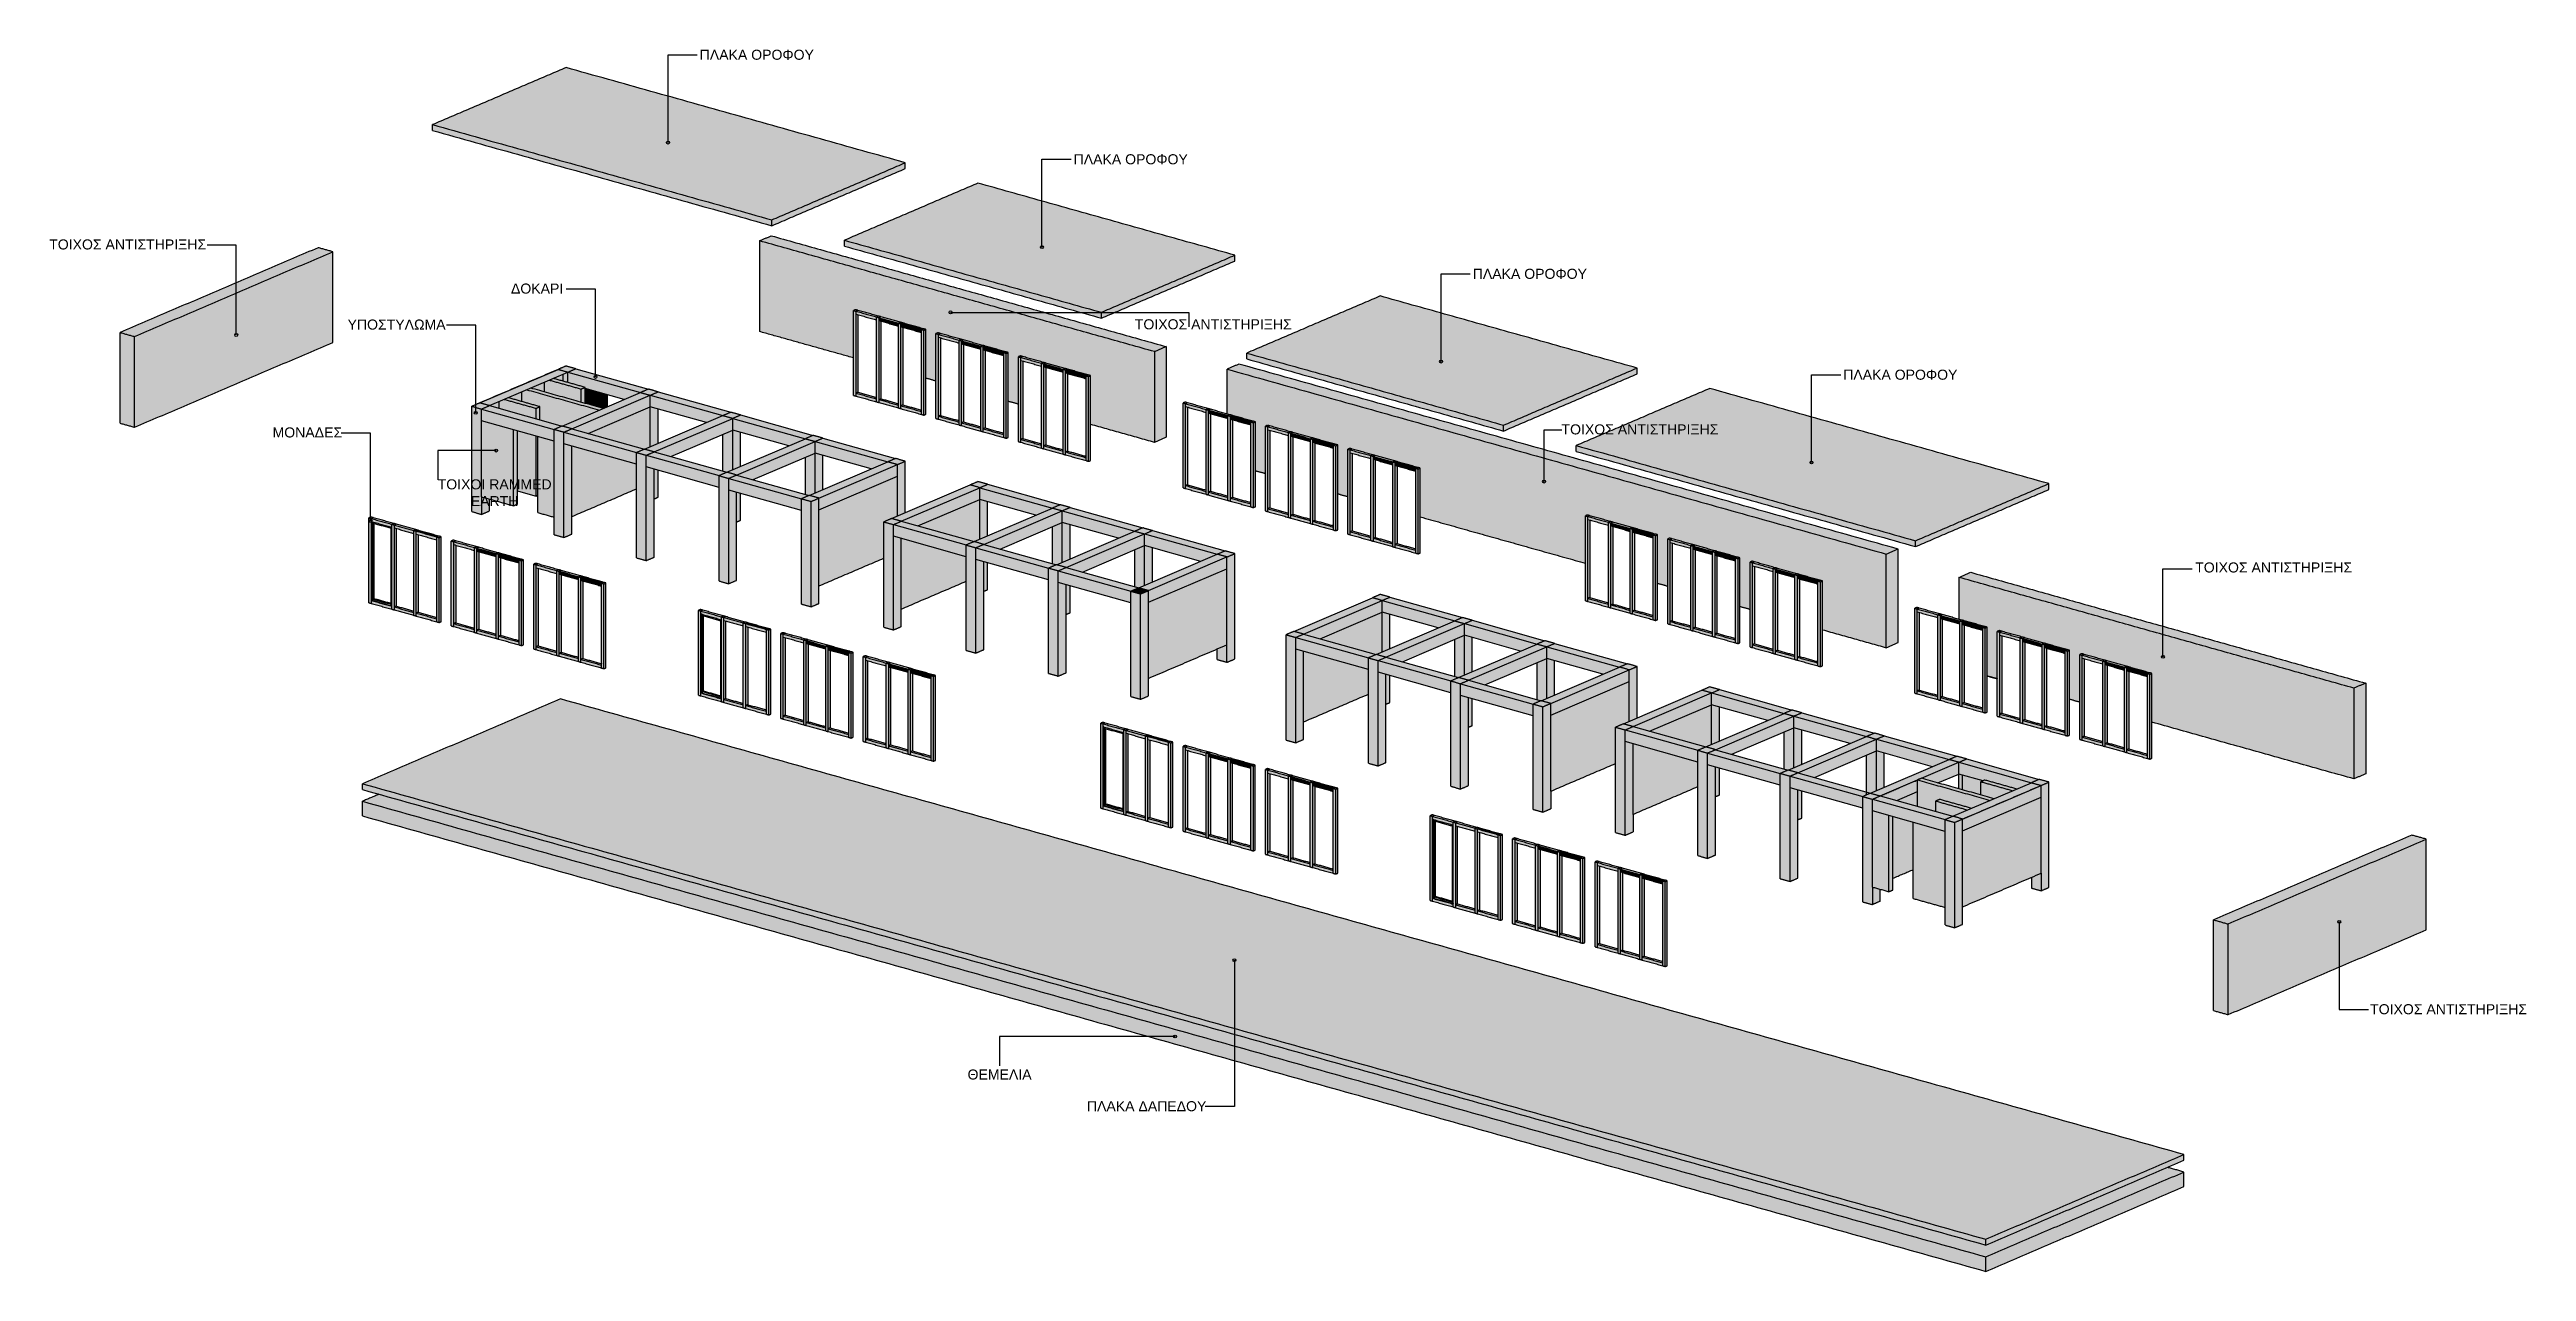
# Model space of a CAD drawing. Header units: millimetres. Extents: x 3762 to 3852, y 1236 to 1350.
# Drawn here: x 3767.8 to 3852.5, y 1236.4 to 1278.2 of the extents above; entities that cross this region are included whole.
import ezdxf

# ---------------------------------------------------------------- set-up
doc = ezdxf.new("R2010")
doc.units = ezdxf.units.MM
for name, color, linetype in [('a-epipla', 8, 'Continuous'), ('Layer1', 5, 'Continuous'), ('Make2D$Visible$Curves', 6, 'Continuous')]:
    doc.layers.add(name, color=color, linetype=linetype)
doc.styles.get("Standard").update_dxf_attribs({"font": 'arial.ttf'})

msp = doc.modelspace()

# ---------------------------------------------------------------- texts
at = {"layer": 'a-epipla', "attachment_point": 1}
for s, insert, char_height in [('ΠΛΑΚΑ ΟΡΟΦΟΥ', (3790.003, 1278.18), 0.34378), ('ΠΛΑΚΑ ΟΡΟΦΟΥ', (3802.787, 1274.608), 0.34378), ('ΤΟΙΧΟΣ ΑΝΤΙΣΤΗΡΙΞΗΣ', (3767.764, 1271.697), 0.34378), ('ΠΛΑΚΑ ΟΡΟΦΟΥ', (3816.433, 1270.693), 0.34378), ('ΔΟΚΑΡΙ', (3783.551, 1270.189), 0.3438), ('ΥΠΟΣΤΥΛΩΜΑ', (3777.965, 1268.959), 0.3438), ('ΤΟΙΧΟΣ ΑΝΤΙΣΤΗΡΙΞΗΣ', (3804.881, 1268.968), 0.34378), ('ΠΛΑΚΑ ΟΡΟΦΟΥ', (3829.099, 1267.245), 0.34378), ('ΜΟΝΑΔΕΣ', (3775.4, 1265.272), 0.3438), ('ΤΟΙΧΟΣ ΑΝΤΙΣΤΗΡΙΞΗΣ', (3819.468, 1265.376), 0.34378), ('\\pxqc;ΤΟΙΧΟΙ RAMMED\\PEARTH', (3781.046, 1263.498), 0.34378), ('ΤΟΙΧΟΣ ΑΝΤΙΣΤΗΡΙΞΗΣ', (3841.134, 1260.657), 0.34378), ('ΤΟΙΧΟΣ ΑΝΤΙΣΤΗΡΙΞΗΣ', (3847.114, 1245.56), 0.34378), ('ΘΕΜΕΛΙΑ', (3799.162, 1243.328), 0.3438), ('ΠΛΑΚΑ ΔΑΠΕΔΟΥ', (3803.242, 1242.245), 0.34378)]:
    msp.add_mtext(s, dxfattribs=dict(at, insert=insert, char_height=char_height))

# ---------------------------------------------------------------- hatches: boundary and pattern name
at = {"layer": 'Layer1', "true_color": 0x636466, "transparency": 33554610}
h = msp.add_hatch(color=251, dxfattribs=at)
h.dxf.hatch_style = 1
edge = h.paths.add_edge_path()
edge.add_spline(control_points=[(3792.471, 1272.166), (3797.033, 1274.117)], knot_values=[14, 14, 20.8, 20.8], degree=1, periodic=0)
edge.add_spline(control_points=[(3797.033, 1274.117), (3797.033, 1274.317)], knot_values=[0, 0, 0.2, 0.2], degree=1, periodic=0)
edge.add_spline(control_points=[(3797.033, 1274.317), (3792.471, 1272.366)], knot_values=[14, 14, 20.8, 20.8], degree=1, periodic=0)
edge.add_spline(control_points=[(3792.471, 1272.366), (3792.471, 1272.166)], knot_values=[0, 0, 0.2, 0.2], degree=1, periodic=0)
edge = h.paths.add_edge_path()
edge.add_spline(control_points=[(3797.033, 1274.317), (3785.435, 1277.57)], knot_values=[20.8, 20.8, 34.8, 34.8], degree=1, periodic=0)
edge.add_spline(control_points=[(3785.435, 1277.57), (3780.873, 1275.619)], knot_values=[34.8, 34.8, 41.6, 41.6], degree=1, periodic=0)
edge.add_spline(control_points=[(3780.873, 1275.619), (3792.471, 1272.366)], knot_values=[0, 0, 14, 14], degree=1, periodic=0)
edge.add_spline(control_points=[(3792.471, 1272.366), (3797.033, 1274.317)], knot_values=[14, 14, 20.8, 20.8], degree=1, periodic=0)
edge = h.paths.add_edge_path()
edge.add_spline(control_points=[(3792.471, 1272.366), (3780.873, 1275.619)], knot_values=[0, 0, 14, 14], degree=1, periodic=0)
edge.add_spline(control_points=[(3780.873, 1275.619), (3780.873, 1275.419)], knot_values=[0, 0, 0.2, 0.2], degree=1, periodic=0)
edge.add_spline(control_points=[(3780.873, 1275.419), (3792.471, 1272.166)], knot_values=[0, 0, 14, 14], degree=1, periodic=0)
edge.add_spline(control_points=[(3792.471, 1272.166), (3792.471, 1272.366)], knot_values=[0, 0, 0.2, 0.2], degree=1, periodic=0)
h = msp.add_hatch(color=251, dxfattribs=at)
h.dxf.hatch_style = 1
edge = h.paths.add_edge_path()
edge.add_spline(control_points=[(3808.299, 1271.157), (3799.518, 1273.62)], knot_values=[24.199892, 24.199892, 34.799892, 34.799892], degree=1, periodic=0)
edge.add_spline(control_points=[(3799.518, 1273.62), (3794.956, 1271.669)], knot_values=[0, 0, 6.799946, 6.799946], degree=1, periodic=0)
edge.add_spline(control_points=[(3794.956, 1271.669), (3803.737, 1269.206)], knot_values=[6.799946, 6.799946, 17.399946, 17.399946], degree=1, periodic=0)
edge.add_spline(control_points=[(3803.737, 1269.206), (3808.299, 1271.157)], knot_values=[17.399946, 17.399946, 24.199892, 24.199892], degree=1, periodic=0)
edge = h.paths.add_edge_path()
edge.add_spline(control_points=[(3803.737, 1269.206), (3794.956, 1271.669)], knot_values=[6.799946, 6.799946, 17.399946, 17.399946], degree=1, periodic=0)
edge.add_spline(control_points=[(3794.956, 1271.669), (3794.956, 1271.469)], knot_values=[0, 0, 0.2, 0.2], degree=1, periodic=0)
edge.add_spline(control_points=[(3794.956, 1271.469), (3803.737, 1269.006)], knot_values=[6.799946, 6.799946, 17.399946, 17.399946], degree=1, periodic=0)
edge.add_spline(control_points=[(3803.737, 1269.006), (3803.737, 1269.206)], knot_values=[0, 0, 0.2, 0.2], degree=1, periodic=0)
edge = h.paths.add_edge_path()
edge.add_spline(control_points=[(3803.737, 1269.006), (3808.299, 1270.957)], knot_values=[17.399946, 17.399946, 24.199892, 24.199892], degree=1, periodic=0)
edge.add_spline(control_points=[(3808.299, 1270.957), (3808.299, 1271.157)], knot_values=[0, 0, 0.2, 0.2], degree=1, periodic=0)
edge.add_spline(control_points=[(3808.299, 1271.157), (3803.737, 1269.206)], knot_values=[17.399946, 17.399946, 24.199892, 24.199892], degree=1, periodic=0)
edge.add_spline(control_points=[(3803.737, 1269.206), (3803.737, 1269.006)], knot_values=[0, 0, 0.2, 0.2], degree=1, periodic=0)
at = {"layer": 'Layer1', "true_color": 0x636466, "transparency": 33554559}
h = msp.add_hatch(color=251, dxfattribs=at)
h.dxf.hatch_style = 1
edge = h.paths.add_edge_path()
edge.add_spline(control_points=[(3777.459, 1268.175), (3777.459, 1271.275)], knot_values=[0, 0, 3.1, 3.1], degree=1, periodic=0)
edge.add_spline(control_points=[(3777.459, 1271.275), (3770.683, 1268.377)], knot_values=[0, 0, 10.099946, 10.099946], degree=1, periodic=0)
edge.add_spline(control_points=[(3770.683, 1268.377), (3770.683, 1265.277)], knot_values=[0, 0, 3.1, 3.1], degree=1, periodic=0)
edge.add_spline(control_points=[(3770.683, 1265.277), (3777.459, 1268.175)], knot_values=[0, 0, 10.099946, 10.099946], degree=1, periodic=0)
edge = h.paths.add_edge_path()
edge.add_spline(control_points=[(3770.683, 1268.377), (3777.459, 1271.275)], knot_values=[0, 0, 10.099946, 10.099946], degree=1, periodic=0)
edge.add_spline(control_points=[(3777.459, 1271.275), (3776.962, 1271.414)], knot_values=[10.099946, 10.099946, 10.699946, 10.699946], degree=1, periodic=0)
edge.add_spline(control_points=[(3776.962, 1271.414), (3770.186, 1268.516)], knot_values=[10.699946, 10.699946, 20.799892, 20.799892], degree=1, periodic=0)
edge.add_spline(control_points=[(3770.186, 1268.516), (3770.683, 1268.377)], knot_values=[20.799892, 20.799892, 21.399892, 21.399892], degree=1, periodic=0)
edge = h.paths.add_edge_path()
edge.add_spline(control_points=[(3770.683, 1268.377), (3770.186, 1268.516)], knot_values=[20.799892, 20.799892, 21.399892, 21.399892], degree=1, periodic=0)
edge.add_spline(control_points=[(3770.186, 1268.516), (3770.186, 1265.416)], knot_values=[0, 0, 3.1, 3.1], degree=1, periodic=0)
edge.add_spline(control_points=[(3770.186, 1265.416), (3770.683, 1265.277)], knot_values=[20.799892, 20.799892, 21.399892, 21.399892], degree=1, periodic=0)
edge.add_spline(control_points=[(3770.683, 1265.277), (3770.683, 1268.377)], knot_values=[0, 0, 3.1, 3.1], degree=1, periodic=0)
edge = h.paths.add_edge_path()
edge.add_spline(control_points=[(3796.949, 1268.842), (3797.652, 1268.644)], knot_values=[0.95, 0.95, 1.799202, 1.799202], degree=1, periodic=0)
edge.add_spline(control_points=[(3797.652, 1268.644), (3797.735, 1268.621)], knot_values=[0.3, 0.3, 0.4, 0.4], degree=1, periodic=0)
edge.add_spline(control_points=[(3797.735, 1268.621), (3797.735, 1265.721)], knot_values=[0, 0, 2.9, 2.9], degree=1, periodic=0)
edge.add_spline(control_points=[(3797.737, 1266.953), (3798.082, 1266.856)], knot_values=[9.617352, 9.617352, 10.033977, 10.033977], degree=1, periodic=0)
edge.add_spline(control_points=[(3798.082, 1266.856), (3798.082, 1268.476)], knot_values=[1.280192, 1.280192, 2.9, 2.9], degree=1, periodic=0)
edge.add_spline(control_points=[(3798.082, 1268.476), (3798.149, 1268.505)], knot_values=[0, 0, 0.1, 0.1], degree=1, periodic=0)
edge.add_spline(control_points=[(3798.149, 1268.505), (3798.232, 1268.482)], knot_values=[0.3, 0.3, 0.4, 0.4], degree=1, periodic=0)
edge.add_spline(control_points=[(3798.232, 1268.482), (3798.936, 1268.284)], knot_values=[0.95, 0.95, 1.8, 1.8], degree=1, periodic=0)
edge.add_spline(control_points=[(3798.936, 1268.284), (3799.019, 1268.261)], knot_values=[0.3, 0.3, 0.4, 0.4], degree=1, periodic=0)
edge.add_spline(control_points=[(3799.019, 1268.261), (3799.682, 1268.075)], knot_values=[1.000798, 1.000798, 1.801597, 1.801597], degree=1, periodic=0)
edge.add_spline(control_points=[(3799.682, 1268.075), (3799.765, 1268.052)], knot_values=[0.300798, 0.300798, 0.4, 0.4], degree=1, periodic=0)
edge.add_spline(control_points=[(3799.765, 1268.052), (3800.469, 1267.854)], knot_values=[0.95, 0.95, 1.799202, 1.799202], degree=1, periodic=0)
edge.add_spline(control_points=[(3800.469, 1267.854), (3800.552, 1267.831)], knot_values=[0.3, 0.3, 0.4, 0.4], degree=1, periodic=0)
edge.add_spline(control_points=[(3800.552, 1267.831), (3800.552, 1264.931)], knot_values=[0, 0, 2.9, 2.9], degree=1, periodic=0)
edge.add_spline(control_points=[(3800.555, 1266.163), (3800.899, 1266.066)], knot_values=[6.217352, 6.217352, 6.632172, 6.632172], degree=1, periodic=0)
edge.add_spline(control_points=[(3800.899, 1266.066), (3800.899, 1267.686)], knot_values=[1.280192, 1.280192, 2.9, 2.9], degree=1, periodic=0)
edge.add_spline(control_points=[(3800.899, 1267.686), (3800.966, 1267.715)], knot_values=[0, 0, 0.1, 0.1], degree=1, periodic=0)
edge.add_spline(control_points=[(3800.966, 1267.715), (3801.049, 1267.692)], knot_values=[0.3, 0.3, 0.4, 0.4], degree=1, periodic=0)
edge.add_spline(control_points=[(3801.049, 1267.692), (3801.753, 1267.494)], knot_values=[0.95, 0.95, 1.8, 1.8], degree=1, periodic=0)
edge.add_spline(control_points=[(3801.753, 1267.494), (3801.836, 1267.471)], knot_values=[0.3, 0.3, 0.4, 0.4], degree=1, periodic=0)
edge.add_spline(control_points=[(3801.836, 1267.471), (3802.499, 1267.285)], knot_values=[1.000798, 1.000798, 1.801597, 1.801597], degree=1, periodic=0)
edge.add_spline(control_points=[(3802.499, 1267.285), (3802.581, 1267.262)], knot_values=[0.300798, 0.300798, 0.4, 0.4], degree=1, periodic=0)
edge.add_spline(control_points=[(3802.582, 1267.262), (3803.285, 1267.064)], knot_values=[0.95, 0.95, 1.799202, 1.799202], degree=1, periodic=0)
edge.add_spline(control_points=[(3803.285, 1267.064), (3803.368, 1267.041)], knot_values=[0.3, 0.3, 0.4, 0.4], degree=1, periodic=0)
edge.add_spline(control_points=[(3803.368, 1267.041), (3803.368, 1264.141)], knot_values=[0, 0, 2.9, 2.9], degree=1, periodic=0)
edge.add_spline(control_points=[(3803.373, 1265.372), (3805.552, 1264.761)], knot_values=[0.6, 0.6, 3.230366, 3.230366], degree=1, periodic=0)
edge.add_spline(control_points=[(3805.552, 1264.761), (3805.552, 1267.861)], knot_values=[0, 0, 3.1, 3.1], degree=1, periodic=0)
edge.add_spline(control_points=[(3805.552, 1267.861), (3792.049, 1271.648)], knot_values=[0.6, 0.6, 16.9, 16.9], degree=1, periodic=0)
edge.add_spline(control_points=[(3792.049, 1271.648), (3792.049, 1268.548)], knot_values=[0, 0, 3.1, 3.1], degree=1, periodic=0)
edge.add_spline(control_points=[(3792.049, 1268.548), (3795.265, 1267.646)], knot_values=[13.017352, 13.017352, 16.9, 16.9], degree=1, periodic=0)
edge.add_spline(control_points=[(3795.265, 1267.646), (3795.265, 1269.266)], knot_values=[1.280192, 1.280192, 2.9, 2.9], degree=1, periodic=0)
edge.add_spline(control_points=[(3795.265, 1269.266), (3795.333, 1269.295)], knot_values=[0, 0, 0.1, 0.1], degree=1, periodic=0)
edge.add_spline(control_points=[(3795.333, 1269.295), (3795.415, 1269.272)], knot_values=[0.3, 0.3, 0.4, 0.4], degree=1, periodic=0)
edge.add_spline(control_points=[(3795.415, 1269.272), (3796.12, 1269.074)], knot_values=[0.95, 0.95, 1.8, 1.8], degree=1, periodic=0)
edge.add_spline(control_points=[(3796.12, 1269.074), (3796.202, 1269.051)], knot_values=[0.3, 0.3, 0.4, 0.4], degree=1, periodic=0)
edge.add_spline(control_points=[(3796.202, 1269.051), (3796.866, 1268.865)], knot_values=[1.000798, 1.000798, 1.801597, 1.801597], degree=1, periodic=0)
edge.add_spline(control_points=[(3796.866, 1268.865), (3796.948, 1268.842)], knot_values=[0.300798, 0.300798, 0.4, 0.4], degree=1, periodic=0)
edge = h.paths.add_edge_path()
edge.add_spline(control_points=[(3805.955, 1268.033), (3792.451, 1271.821)], knot_values=[17.5, 17.5, 33.8, 33.8], degree=1, periodic=0)
edge.add_spline(control_points=[(3792.451, 1271.821), (3792.049, 1271.648)], knot_values=[16.9, 16.9, 17.5, 17.5], degree=1, periodic=0)
edge.add_spline(control_points=[(3792.049, 1271.648), (3805.552, 1267.861)], knot_values=[0.6, 0.6, 16.9, 16.9], degree=1, periodic=0)
edge.add_spline(control_points=[(3805.552, 1267.861), (3805.955, 1268.033)], knot_values=[0, 0, 0.6, 0.6], degree=1, periodic=0)
edge = h.paths.add_edge_path()
edge.add_spline(control_points=[(3805.955, 1268.033), (3805.552, 1267.861)], knot_values=[0, 0, 0.6, 0.6], degree=1, periodic=0)
edge.add_spline(control_points=[(3805.552, 1267.861), (3805.552, 1264.761)], knot_values=[0, 0, 3.1, 3.1], degree=1, periodic=0)
edge.add_spline(control_points=[(3805.552, 1264.761), (3805.955, 1264.933)], knot_values=[0, 0, 0.6, 0.6], degree=1, periodic=0)
edge.add_spline(control_points=[(3805.955, 1264.933), (3805.955, 1268.033)], knot_values=[0, 0, 3.1, 3.1], degree=1, periodic=0)
edge = h.paths.add_edge_path()
edge.add_spline(control_points=[(3849.034, 1248.1), (3849.034, 1251.2)], knot_values=[0, 0, 3.1, 3.1], degree=1, periodic=0)
edge.add_spline(control_points=[(3849.034, 1251.2), (3842.259, 1248.302)], knot_values=[0.6, 0.6, 10.699946, 10.699946], degree=1, periodic=0)
edge.add_spline(control_points=[(3842.259, 1248.302), (3842.259, 1245.202)], knot_values=[0, 0, 3.1, 3.1], degree=1, periodic=0)
edge.add_spline(control_points=[(3842.259, 1245.202), (3849.034, 1248.1)], knot_values=[0.6, 0.6, 10.699946, 10.699946], degree=1, periodic=0)
edge = h.paths.add_edge_path()
edge.add_spline(control_points=[(3842.259, 1248.302), (3849.034, 1251.2)], knot_values=[0.6, 0.6, 10.699946, 10.699946], degree=1, periodic=0)
edge.add_spline(control_points=[(3849.034, 1251.2), (3848.537, 1251.339)], knot_values=[10.699946, 10.699946, 11.299946, 11.299946], degree=1, periodic=0)
edge.add_spline(control_points=[(3848.537, 1251.339), (3841.762, 1248.441)], knot_values=[11.299946, 11.299946, 21.399892, 21.399892], degree=1, periodic=0)
edge.add_spline(control_points=[(3841.762, 1248.441), (3842.259, 1248.302)], knot_values=[0, 0, 0.6, 0.6], degree=1, periodic=0)
edge = h.paths.add_edge_path()
edge.add_spline(control_points=[(3846.962, 1256.532), (3833.458, 1260.319)], knot_values=[0, 0, 16.3, 16.3], degree=1, periodic=0)
edge.add_spline(control_points=[(3833.458, 1260.319), (3833.056, 1260.147)], knot_values=[33.2, 33.2, 33.8, 33.8], degree=1, periodic=0)
edge.add_spline(control_points=[(3833.056, 1260.147), (3846.559, 1256.36)], knot_values=[16.9, 16.9, 33.2, 33.2], degree=1, periodic=0)
edge.add_spline(control_points=[(3846.559, 1256.36), (3846.962, 1256.532)], knot_values=[16.3, 16.3, 16.9, 16.9], degree=1, periodic=0)
h = msp.add_hatch(color=251, dxfattribs=at)
h.dxf.hatch_style = 1
edge = h.paths.add_edge_path()
edge.add_spline(control_points=[(3792.049, 1271.648), (3792.049, 1268.548)], knot_values=[0, 0, 3.1, 3.1], degree=1, periodic=0)
edge.add_spline(control_points=[(3792.049, 1268.548), (3795.265, 1267.646)], knot_values=[13.017352, 13.017352, 16.9, 16.9], degree=1, periodic=0)
edge.add_spline(control_points=[(3795.265, 1267.646), (3795.265, 1269.266)], knot_values=[1.280192, 1.280192, 2.9, 2.9], degree=1, periodic=0)
edge.add_spline(control_points=[(3795.265, 1269.266), (3795.333, 1269.295)], knot_values=[0, 0, 0.1, 0.1], degree=1, periodic=0)
edge.add_spline(control_points=[(3795.333, 1269.295), (3795.415, 1269.272)], knot_values=[0.3, 0.3, 0.4, 0.4], degree=1, periodic=0)
edge.add_spline(control_points=[(3795.415, 1269.272), (3796.12, 1269.074)], knot_values=[0.95, 0.95, 1.8, 1.8], degree=1, periodic=0)
edge.add_spline(control_points=[(3796.12, 1269.074), (3796.202, 1269.051)], knot_values=[0.3, 0.3, 0.4, 0.4], degree=1, periodic=0)
edge.add_spline(control_points=[(3796.202, 1269.051), (3796.866, 1268.865)], knot_values=[1.000798, 1.000798, 1.801597, 1.801597], degree=1, periodic=0)
edge.add_spline(control_points=[(3796.866, 1268.865), (3796.948, 1268.842)], knot_values=[0.300798, 0.300798, 0.4, 0.4], degree=1, periodic=0)
edge.add_spline(control_points=[(3796.949, 1268.842), (3797.652, 1268.644)], knot_values=[0.95, 0.95, 1.799202, 1.799202], degree=1, periodic=0)
edge.add_spline(control_points=[(3797.652, 1268.644), (3797.735, 1268.621)], knot_values=[0.3, 0.3, 0.4, 0.4], degree=1, periodic=0)
edge.add_spline(control_points=[(3797.735, 1268.621), (3797.735, 1265.721)], knot_values=[0, 0, 2.9, 2.9], degree=1, periodic=0)
edge.add_spline(control_points=[(3797.737, 1266.953), (3798.082, 1266.856)], knot_values=[9.617352, 9.617352, 10.033977, 10.033977], degree=1, periodic=0)
edge.add_spline(control_points=[(3798.082, 1266.856), (3798.082, 1268.476)], knot_values=[1.280192, 1.280192, 2.9, 2.9], degree=1, periodic=0)
edge.add_spline(control_points=[(3798.082, 1268.476), (3798.149, 1268.505)], knot_values=[0, 0, 0.1, 0.1], degree=1, periodic=0)
edge.add_spline(control_points=[(3798.149, 1268.505), (3798.232, 1268.482)], knot_values=[0.3, 0.3, 0.4, 0.4], degree=1, periodic=0)
edge.add_spline(control_points=[(3798.232, 1268.482), (3798.936, 1268.284)], knot_values=[0.95, 0.95, 1.8, 1.8], degree=1, periodic=0)
edge.add_spline(control_points=[(3798.936, 1268.284), (3799.019, 1268.261)], knot_values=[0.3, 0.3, 0.4, 0.4], degree=1, periodic=0)
edge.add_spline(control_points=[(3799.019, 1268.261), (3799.682, 1268.075)], knot_values=[1.000798, 1.000798, 1.801597, 1.801597], degree=1, periodic=0)
edge.add_spline(control_points=[(3799.682, 1268.075), (3799.765, 1268.052)], knot_values=[0.300798, 0.300798, 0.4, 0.4], degree=1, periodic=0)
edge.add_spline(control_points=[(3799.765, 1268.052), (3800.469, 1267.854)], knot_values=[0.95, 0.95, 1.799202, 1.799202], degree=1, periodic=0)
edge.add_spline(control_points=[(3800.469, 1267.854), (3800.552, 1267.831)], knot_values=[0.3, 0.3, 0.4, 0.4], degree=1, periodic=0)
edge.add_spline(control_points=[(3800.552, 1267.831), (3800.552, 1264.931)], knot_values=[0, 0, 2.9, 2.9], degree=1, periodic=0)
edge.add_spline(control_points=[(3800.555, 1266.163), (3800.899, 1266.066)], knot_values=[6.217352, 6.217352, 6.632172, 6.632172], degree=1, periodic=0)
edge.add_spline(control_points=[(3800.899, 1266.066), (3800.899, 1267.686)], knot_values=[1.280192, 1.280192, 2.9, 2.9], degree=1, periodic=0)
edge.add_spline(control_points=[(3800.899, 1267.686), (3800.966, 1267.715)], knot_values=[0, 0, 0.1, 0.1], degree=1, periodic=0)
edge.add_spline(control_points=[(3800.966, 1267.715), (3801.049, 1267.692)], knot_values=[0.3, 0.3, 0.4, 0.4], degree=1, periodic=0)
edge.add_spline(control_points=[(3801.049, 1267.692), (3801.753, 1267.494)], knot_values=[0.95, 0.95, 1.8, 1.8], degree=1, periodic=0)
edge.add_spline(control_points=[(3801.753, 1267.494), (3801.836, 1267.471)], knot_values=[0.3, 0.3, 0.4, 0.4], degree=1, periodic=0)
edge.add_spline(control_points=[(3801.836, 1267.471), (3802.499, 1267.285)], knot_values=[1.000798, 1.000798, 1.801597, 1.801597], degree=1, periodic=0)
edge.add_spline(control_points=[(3802.499, 1267.285), (3802.581, 1267.262)], knot_values=[0.300798, 0.300798, 0.4, 0.4], degree=1, periodic=0)
edge.add_spline(control_points=[(3802.582, 1267.262), (3803.285, 1267.064)], knot_values=[0.95, 0.95, 1.799202, 1.799202], degree=1, periodic=0)
edge.add_spline(control_points=[(3803.285, 1267.064), (3803.368, 1267.041)], knot_values=[0.3, 0.3, 0.4, 0.4], degree=1, periodic=0)
edge.add_spline(control_points=[(3803.368, 1267.041), (3803.368, 1264.141)], knot_values=[0, 0, 2.9, 2.9], degree=1, periodic=0)
edge.add_spline(control_points=[(3803.373, 1265.372), (3805.552, 1264.761)], knot_values=[0.6, 0.6, 3.230366, 3.230366], degree=1, periodic=0)
edge.add_spline(control_points=[(3805.552, 1264.761), (3805.552, 1267.861)], knot_values=[0, 0, 3.1, 3.1], degree=1, periodic=0)
edge.add_spline(control_points=[(3805.552, 1267.861), (3792.049, 1271.648)], knot_values=[0.6, 0.6, 16.9, 16.9], degree=1, periodic=0)
at = {"layer": 'Layer1', "true_color": 0x636466, "transparency": 33554610}
h = msp.add_hatch(color=251, dxfattribs=at)
h.dxf.hatch_style = 1
edge = h.paths.add_edge_path()
edge.add_spline(control_points=[(3822.051, 1267.3), (3813.27, 1269.763)], knot_values=[24.199892, 24.199892, 34.799892, 34.799892], degree=1, periodic=0)
edge.add_spline(control_points=[(3813.27, 1269.763), (3808.708, 1267.812)], knot_values=[0, 0, 6.799946, 6.799946], degree=1, periodic=0)
edge.add_spline(control_points=[(3808.708, 1267.812), (3817.489, 1265.349)], knot_values=[6.799946, 6.799946, 17.399946, 17.399946], degree=1, periodic=0)
edge.add_spline(control_points=[(3817.489, 1265.349), (3822.051, 1267.3)], knot_values=[17.399946, 17.399946, 24.199892, 24.199892], degree=1, periodic=0)
edge = h.paths.add_edge_path()
edge.add_spline(control_points=[(3817.489, 1265.349), (3808.708, 1267.812)], knot_values=[6.799946, 6.799946, 17.399946, 17.399946], degree=1, periodic=0)
edge.add_spline(control_points=[(3808.708, 1267.812), (3808.708, 1267.612)], knot_values=[0, 0, 0.2, 0.2], degree=1, periodic=0)
edge.add_spline(control_points=[(3808.708, 1267.612), (3817.489, 1265.149)], knot_values=[6.799946, 6.799946, 17.399946, 17.399946], degree=1, periodic=0)
edge.add_spline(control_points=[(3817.489, 1265.149), (3817.489, 1265.349)], knot_values=[0, 0, 0.2, 0.2], degree=1, periodic=0)
edge = h.paths.add_edge_path()
edge.add_spline(control_points=[(3817.489, 1265.149), (3822.051, 1267.1)], knot_values=[17.399946, 17.399946, 24.199892, 24.199892], degree=1, periodic=0)
edge.add_spline(control_points=[(3822.051, 1267.1), (3822.051, 1267.3)], knot_values=[0, 0, 0.2, 0.2], degree=1, periodic=0)
edge.add_spline(control_points=[(3822.051, 1267.3), (3817.489, 1265.349)], knot_values=[17.399946, 17.399946, 24.199892, 24.199892], degree=1, periodic=0)
edge.add_spline(control_points=[(3817.489, 1265.349), (3817.489, 1265.149)], knot_values=[0, 0, 0.2, 0.2], degree=1, periodic=0)
at = {"layer": 'Layer1', "true_color": 0x4f342a, "transparency": 33554610}
h = msp.add_hatch(color=29, dxfattribs=at)
h.dxf.hatch_style = 1
edge = h.paths.add_edge_path()
edge.add_spline(control_points=[(3795.415, 1269.272), (3795.333, 1269.295)], knot_values=[0.3, 0.3, 0.4, 0.4], degree=1, periodic=0)
edge.add_spline(control_points=[(3795.333, 1269.295), (3795.265, 1269.266)], knot_values=[0, 0, 0.1, 0.1], degree=1, periodic=0)
edge.add_spline(control_points=[(3795.265, 1269.266), (3795.348, 1269.243)], knot_values=[0.1, 0.1, 0.2, 0.2], degree=1, periodic=0)
edge.add_spline(control_points=[(3795.348, 1269.243), (3795.415, 1269.272)], knot_values=[1.8, 1.8, 1.9, 1.9], degree=1, periodic=0)
edge = h.paths.add_edge_path()
edge.add_spline(control_points=[(3796.12, 1269.074), (3795.415, 1269.272)], knot_values=[0.95, 0.95, 1.8, 1.8], degree=1, periodic=0)
edge.add_spline(control_points=[(3795.415, 1269.272), (3795.348, 1269.243)], knot_values=[1.8, 1.8, 1.9, 1.9], degree=1, periodic=0)
edge.add_spline(control_points=[(3795.348, 1269.243), (3796.052, 1269.045)], knot_values=[0, 0, 0.85, 0.85], degree=1, periodic=0)
edge.add_spline(control_points=[(3796.052, 1269.045), (3796.12, 1269.074)], knot_values=[0, 0, 0.1, 0.1], degree=1, periodic=0)
edge = h.paths.add_edge_path()
edge.add_spline(control_points=[(3796.052, 1269.045), (3795.348, 1269.243)], knot_values=[0, 0, 0.85, 0.85], degree=1, periodic=0)
edge.add_spline(control_points=[(3795.348, 1269.243), (3795.348, 1269.143)], knot_values=[0, 0, 0.1, 0.1], degree=1, periodic=0)
edge.add_spline(control_points=[(3795.348, 1269.143), (3795.415, 1269.124)], knot_values=[0, 0, 0.080978, 0.080978], degree=1, periodic=0)
edge.add_spline(control_points=[(3795.415, 1269.124), (3796.052, 1268.945)], knot_values=[0.080978, 0.080978, 0.85, 0.85], degree=1, periodic=0)
edge.add_spline(control_points=[(3796.052, 1268.945), (3796.052, 1269.045)], knot_values=[2.8, 2.8, 2.9, 2.9], degree=1, periodic=0)
edge = h.paths.add_edge_path()
edge.add_spline(control_points=[(3796.202, 1269.051), (3796.12, 1269.074)], knot_values=[0.3, 0.3, 0.4, 0.4], degree=1, periodic=0)
edge.add_spline(control_points=[(3796.12, 1269.074), (3796.052, 1269.045)], knot_values=[0, 0, 0.1, 0.1], degree=1, periodic=0)
edge.add_spline(control_points=[(3796.052, 1269.045), (3796.135, 1269.022)], knot_values=[0.1, 0.1, 0.2, 0.2], degree=1, periodic=0)
edge.add_spline(control_points=[(3796.135, 1269.022), (3796.202, 1269.051)], knot_values=[0, 0, 0.1, 0.1], degree=1, periodic=0)
edge = h.paths.add_edge_path()
edge.add_spline(control_points=[(3796.866, 1268.865), (3796.202, 1269.051)], knot_values=[1.000798, 1.000798, 1.801597, 1.801597], degree=1, periodic=0)
edge.add_spline(control_points=[(3796.202, 1269.051), (3796.135, 1269.022)], knot_values=[0, 0, 0.1, 0.1], degree=1, periodic=0)
edge.add_spline(control_points=[(3796.135, 1269.022), (3796.799, 1268.836)], knot_values=[0.1, 0.1, 0.900798, 0.900798], degree=1, periodic=0)
edge.add_spline(control_points=[(3796.799, 1268.836), (3796.866, 1268.865)], knot_values=[0, 0, 0.1, 0.1], degree=1, periodic=0)
edge = h.paths.add_edge_path()
edge.add_spline(control_points=[(3796.948, 1268.842), (3796.866, 1268.865)], knot_values=[0.300798, 0.300798, 0.4, 0.4], degree=1, periodic=0)
edge.add_spline(control_points=[(3796.866, 1268.865), (3796.799, 1268.836)], knot_values=[0, 0, 0.1, 0.1], degree=1, periodic=0)
edge.add_spline(control_points=[(3796.799, 1268.836), (3796.881, 1268.813)], knot_values=[0.1, 0.1, 0.199202, 0.199202], degree=1, periodic=0)
edge.add_spline(control_points=[(3796.881, 1268.813), (3796.948, 1268.842)], knot_values=[1.8, 1.8, 1.9, 1.9], degree=1, periodic=0)
edge = h.paths.add_edge_path()
edge.add_spline(control_points=[(3797.735, 1268.621), (3797.652, 1268.644)], knot_values=[0.3, 0.3, 0.4, 0.4], degree=1, periodic=0)
edge.add_spline(control_points=[(3797.652, 1268.644), (3797.585, 1268.616)], knot_values=[0.85, 0.85, 0.95, 0.95], degree=1, periodic=0)
edge.add_spline(control_points=[(3797.585, 1268.616), (3797.668, 1268.592)], knot_values=[0.1, 0.1, 0.2, 0.2], degree=1, periodic=0)
edge.add_spline(control_points=[(3797.668, 1268.592), (3797.735, 1268.621)], knot_values=[0.2, 0.2, 0.3, 0.3], degree=1, periodic=0)
edge = h.paths.add_edge_path()
edge.add_spline(control_points=[(3796.052, 1266.245), (3795.348, 1266.443)], knot_values=[0, 0, 0.85, 0.85], degree=1, periodic=0)
edge.add_spline(control_points=[(3795.348, 1266.443), (3795.348, 1266.343)], knot_values=[0, 0, 0.1, 0.1], degree=1, periodic=0)
edge.add_spline(control_points=[(3795.348, 1266.343), (3796.052, 1266.145)], knot_values=[0, 0, 0.85, 0.85], degree=1, periodic=0)
edge.add_spline(control_points=[(3796.052, 1266.145), (3796.052, 1266.245)], knot_values=[0, 0, 0.1, 0.1], degree=1, periodic=0)
edge = h.paths.add_edge_path()
edge.add_spline(control_points=[(3796.799, 1266.036), (3796.135, 1266.222)], knot_values=[0.049202, 0.049202, 0.85, 0.85], degree=1, periodic=0)
edge.add_spline(control_points=[(3796.135, 1266.222), (3796.135, 1266.122)], knot_values=[0, 0, 0.1, 0.1], degree=1, periodic=0)
edge.add_spline(control_points=[(3796.135, 1266.122), (3796.799, 1265.936)], knot_values=[0.1, 0.1, 0.900798, 0.900798], degree=1, periodic=0)
edge.add_spline(control_points=[(3796.799, 1265.936), (3796.799, 1266.036)], knot_values=[0, 0, 0.1, 0.1], degree=1, periodic=0)
edge = h.paths.add_edge_path()
edge.add_spline(control_points=[(3797.585, 1265.816), (3796.881, 1266.013)], knot_values=[0, 0, 0.85, 0.85], degree=1, periodic=0)
edge.add_spline(control_points=[(3796.881, 1266.013), (3796.881, 1265.913)], knot_values=[0, 0, 0.1, 0.1], degree=1, periodic=0)
edge.add_spline(control_points=[(3796.881, 1265.913), (3796.882, 1265.913)], knot_values=[0.199202, 0.199202, 0.2, 0.2], degree=1, periodic=0)
edge.add_spline(control_points=[(3796.882, 1265.913), (3797.585, 1265.716)], knot_values=[0.000798, 0.000798, 0.85, 0.85], degree=1, periodic=0)
edge.add_spline(control_points=[(3797.585, 1265.716), (3797.585, 1265.816)], knot_values=[0, 0, 0.1, 0.1], degree=1, periodic=0)
edge = h.paths.add_edge_path()
edge.add_spline(control_points=[(3797.544, 1265.875), (3796.948, 1266.042)], knot_values=[0.1, 0.1, 0.81982, 0.81982], degree=1, periodic=0)
edge.add_line((3796.948, 1266.042), (3796.882, 1266.013))
edge.add_spline(control_points=[(3796.882, 1266.013), (3796.882, 1266.013)], knot_values=[0.100186, 0.100186, 0.100468, 0.100468], degree=1, periodic=0)
edge.add_spline(control_points=[(3796.881, 1266.013), (3797.585, 1265.816)], knot_values=[0, 0, 0.85, 0.85], degree=1, periodic=0)
edge.add_spline(control_points=[(3797.585, 1265.816), (3797.585, 1265.863)], knot_values=[0.1, 0.1, 0.147508, 0.147508], degree=1, periodic=0)
edge.add_spline(control_points=[(3797.585, 1265.863), (3797.58, 1265.864)], knot_values=[1.030978, 1.030978, 1.036979, 1.036979], degree=1, periodic=0)
edge.add_spline(control_points=[(3797.58, 1265.864), (3797.544, 1265.875)], knot_values=[0.81982, 0.81982, 0.863021, 0.863021], degree=1, periodic=0)
edge = h.paths.add_edge_path()
edge.add_spline(control_points=[(3796.799, 1266.084), (3796.202, 1266.251)], knot_values=[0.1, 0.1, 0.81982, 0.81982], degree=1, periodic=0)
edge.add_line((3796.202, 1266.251), (3796.135, 1266.222))
edge.add_spline(control_points=[(3796.135, 1266.222), (3796.799, 1266.036)], knot_values=[0.049202, 0.049202, 0.85, 0.85], degree=1, periodic=0)
edge.add_spline(control_points=[(3796.799, 1266.036), (3796.799, 1266.084)], knot_values=[0.1, 0.1, 0.147508, 0.147508], degree=1, periodic=0)
edge = h.paths.add_edge_path()
edge.add_spline(control_points=[(3796.052, 1266.293), (3795.415, 1266.472)], knot_values=[-0.85, -0.85, -0.080978, -0.080978], degree=1, periodic=0)
edge.add_spline(control_points=[(3795.415, 1266.472), (3795.382, 1266.457)], knot_values=[1.8, 1.8, 1.85, 1.85], degree=1, periodic=0)
edge.add_spline(control_points=[(3795.382, 1266.457), (3795.348, 1266.443)], knot_values=[1.85, 1.85, 1.9, 1.9], degree=1, periodic=0)
edge.add_spline(control_points=[(3795.348, 1266.443), (3796.052, 1266.245)], knot_values=[0, 0, 0.85, 0.85], degree=1, periodic=0)
edge.add_spline(control_points=[(3796.052, 1266.245), (3796.052, 1269.045)], knot_values=[0.1, 0.1, 2.9, 2.9], degree=1, periodic=0)
h = msp.add_hatch(color=29, dxfattribs=at)
h.dxf.hatch_style = 1
edge = h.paths.add_edge_path()
edge.add_spline(control_points=[(3795.348, 1269.143), (3795.348, 1269.243)], knot_values=[0, 0, 0.1, 0.1], degree=1, periodic=0)
edge.add_spline(control_points=[(3795.348, 1269.243), (3795.265, 1269.266)], knot_values=[0.1, 0.1, 0.2, 0.2], degree=1, periodic=0)
edge.add_spline(control_points=[(3795.265, 1269.266), (3795.265, 1266.366)], knot_values=[0, 0, 2.9, 2.9], degree=1, periodic=0)
edge.add_spline(control_points=[(3795.265, 1266.366), (3795.348, 1266.343)], knot_values=[0.1, 0.1, 0.2, 0.2], degree=1, periodic=0)
edge.add_spline(control_points=[(3795.348, 1266.343), (3795.348, 1266.443)], knot_values=[0, 0, 0.1, 0.1], degree=1, periodic=0)
edge.add_spline(control_points=[(3795.348, 1266.443), (3795.348, 1269.142)], knot_values=[0.1, 0.1, 2.799505, 2.799505], degree=1, periodic=0)
edge = h.paths.add_edge_path()
edge.add_spline(control_points=[(3795.415, 1269.124), (3795.348, 1269.143)], knot_values=[0, 0, 0.080978, 0.080978], degree=1, periodic=0)
edge.add_spline(control_points=[(3795.348, 1269.142), (3795.348, 1266.443)], knot_values=[0.1, 0.1, 2.799505, 2.799505], degree=1, periodic=0)
edge.add_spline(control_points=[(3795.348, 1266.443), (3795.382, 1266.457)], knot_values=[1.85, 1.85, 1.9, 1.9], degree=1, periodic=0)
edge.add_spline(control_points=[(3795.382, 1266.457), (3795.415, 1266.472)], knot_values=[1.8, 1.8, 1.85, 1.85], degree=1, periodic=0)
edge.add_line((3795.415, 1266.472), (3795.415, 1269.124))
edge = h.paths.add_edge_path()
edge.add_spline(control_points=[(3796.135, 1266.222), (3796.135, 1268.922)], knot_values=[0.1, 0.1, 2.8, 2.8], degree=1, periodic=0)
edge.add_spline(control_points=[(3796.135, 1268.922), (3796.135, 1268.924)], knot_values=[2.8, 2.8, 2.801859, 2.801859], degree=1, periodic=0)
edge.add_spline(control_points=[(3796.135, 1268.922), (3796.135, 1269.022)], knot_values=[0, 0, 0.1, 0.1], degree=1, periodic=0)
edge.add_spline(control_points=[(3796.135, 1269.022), (3796.052, 1269.045)], knot_values=[0.1, 0.1, 0.2, 0.2], degree=1, periodic=0)
edge.add_spline(control_points=[(3796.052, 1269.045), (3796.052, 1268.945)], knot_values=[2.8, 2.8, 2.9, 2.9], degree=1, periodic=0)
edge.add_spline(control_points=[(3796.052, 1268.945), (3796.052, 1266.245)], knot_values=[0.1, 0.1, 2.8, 2.8], degree=1, periodic=0)
edge.add_spline(control_points=[(3796.052, 1266.245), (3796.052, 1266.145)], knot_values=[0, 0, 0.1, 0.1], degree=1, periodic=0)
edge.add_spline(control_points=[(3796.052, 1266.145), (3796.135, 1266.122)], knot_values=[0.1, 0.1, 0.2, 0.2], degree=1, periodic=0)
edge.add_spline(control_points=[(3796.135, 1266.122), (3796.135, 1266.222)], knot_values=[0, 0, 0.1, 0.1], degree=1, periodic=0)
edge = h.paths.add_edge_path()
edge.add_spline(control_points=[(3796.202, 1268.903), (3796.135, 1268.922)], knot_values=[0.1, 0.1, 0.180978, 0.180978], degree=1, periodic=0)
edge.add_spline(control_points=[(3796.135, 1268.922), (3796.135, 1266.222)], knot_values=[0.1, 0.1, 2.8, 2.8], degree=1, periodic=0)
edge.add_line((3796.135, 1266.222), (3796.202, 1266.251))
edge.add_line((3796.202, 1266.251), (3796.202, 1268.903))
edge = h.paths.add_edge_path()
edge.add_spline(control_points=[(3796.882, 1268.713), (3796.881, 1268.713)], knot_values=[0, 0, 0.000798, 0.000798], degree=1, periodic=0)
edge.add_spline(control_points=[(3796.881, 1268.713), (3796.881, 1268.813)], knot_values=[0, 0, 0.1, 0.1], degree=1, periodic=0)
edge.add_spline(control_points=[(3796.881, 1268.813), (3796.799, 1268.836)], knot_values=[0.1, 0.1, 0.199202, 0.199202], degree=1, periodic=0)
edge.add_spline(control_points=[(3796.799, 1268.836), (3796.799, 1266.084)], knot_values=[0.147508, 0.147508, 2.9, 2.9], degree=1, periodic=0)
edge.add_spline(control_points=[(3796.799, 1266.084), (3796.799, 1266.036)], knot_values=[0.1, 0.1, 0.147508, 0.147508], degree=1, periodic=0)
edge.add_spline(control_points=[(3796.799, 1266.036), (3796.799, 1265.936)], knot_values=[0, 0, 0.1, 0.1], degree=1, periodic=0)
edge.add_spline(control_points=[(3796.799, 1265.936), (3796.881, 1265.913)], knot_values=[0.1, 0.1, 0.199202, 0.199202], degree=1, periodic=0)
edge.add_spline(control_points=[(3796.881, 1265.913), (3796.881, 1266.013)], knot_values=[0, 0, 0.1, 0.1], degree=1, periodic=0)
edge.add_spline(control_points=[(3796.882, 1266.013), (3796.882, 1268.713)], knot_values=[0.100468, 0.100468, 2.8, 2.8], degree=1, periodic=0)
edge = h.paths.add_edge_path()
edge.add_spline(control_points=[(3796.948, 1268.694), (3796.882, 1268.713)], knot_values=[0.000798, 0.000798, 0.080978, 0.080978], degree=1, periodic=0)
edge.add_spline(control_points=[(3796.882, 1268.713), (3796.882, 1266.013)], knot_values=[0.100468, 0.100468, 2.8, 2.8], degree=1, periodic=0)
edge.add_line((3796.882, 1266.013), (3796.948, 1266.042))
edge.add_line((3796.948, 1266.042), (3796.948, 1268.694))
edge = h.paths.add_edge_path()
edge.add_spline(control_points=[(3797.735, 1268.621), (3797.668, 1268.592)], knot_values=[0.2, 0.2, 0.3, 0.3], degree=1, periodic=0)
edge.add_spline(control_points=[(3797.668, 1268.592), (3797.668, 1265.692)], knot_values=[0, 0, 2.9, 2.9], degree=1, periodic=0)
edge.add_spline(control_points=[(3797.668, 1265.692), (3797.735, 1265.721)], knot_values=[0.2, 0.2, 0.3, 0.3], degree=1, periodic=0)
edge.add_spline(control_points=[(3797.735, 1265.721), (3797.735, 1268.621)], knot_values=[0, 0, 2.9, 2.9], degree=1, periodic=0)
h = msp.add_hatch(color=29, dxfattribs=at)
h.dxf.hatch_style = 1
edge = h.paths.add_edge_path()
edge.add_spline(control_points=[(3796.799, 1268.836), (3796.135, 1269.022)], knot_values=[0.1, 0.1, 0.900798, 0.900798], degree=1, periodic=0)
edge.add_spline(control_points=[(3796.135, 1269.022), (3796.135, 1268.922)], knot_values=[0, 0, 0.1, 0.1], degree=1, periodic=0)
edge.add_spline(control_points=[(3796.135, 1268.922), (3796.202, 1268.903)], knot_values=[0.1, 0.1, 0.177402, 0.177402], degree=1, periodic=0)
edge.add_spline(control_points=[(3796.202, 1268.903), (3796.799, 1268.735)], knot_values=[0.177402, 0.177402, 0.865434, 0.865434], degree=1, periodic=0)
edge.add_spline(control_points=[(3796.799, 1268.735), (3796.799, 1268.836)], knot_values=[2.798698, 2.798698, 2.9, 2.9], degree=1, periodic=0)
h = msp.add_hatch(color=29, dxfattribs=at)
h.dxf.hatch_style = 1
edge = h.paths.add_edge_path()
edge.add_spline(control_points=[(3797.585, 1268.616), (3796.882, 1268.813)], knot_values=[0.000798, 0.000798, 0.85, 0.85], degree=1, periodic=0)
edge.add_spline(control_points=[(3796.881, 1268.813), (3796.881, 1268.713)], knot_values=[0, 0, 0.1, 0.1], degree=1, periodic=0)
edge.add_spline(control_points=[(3796.881, 1268.713), (3796.948, 1268.694)], knot_values=[0, 0, 0.080978, 0.080978], degree=1, periodic=0)
edge.add_spline(control_points=[(3796.948, 1268.694), (3797.585, 1268.516)], knot_values=[0.080978, 0.080978, 0.85, 0.85], degree=1, periodic=0)
edge.add_spline(control_points=[(3797.585, 1268.516), (3797.585, 1268.563)], knot_values=[2.802638, 2.802638, 2.847508, 2.847508], degree=1, periodic=0)
edge.add_spline(control_points=[(3797.585, 1268.563), (3797.585, 1268.616)], knot_values=[0.047508, 0.047508, 0.1, 0.1], degree=1, periodic=0)
h = msp.add_hatch(color=29, dxfattribs=at)
h.dxf.hatch_style = 1
edge = h.paths.add_edge_path()
edge.add_spline(control_points=[(3796.949, 1268.842), (3796.882, 1268.813)], knot_values=[0, 0, 0.1, 0.1], degree=1, periodic=0)
edge.add_spline(control_points=[(3796.882, 1268.813), (3796.882, 1268.813)], knot_values=[0.1, 0.1, 0.100798, 0.100798], degree=1, periodic=0)
edge.add_spline(control_points=[(3796.882, 1268.813), (3797.586, 1268.615)], knot_values=[0.100798, 0.100798, 0.95, 0.95], degree=1, periodic=0)
edge.add_spline(control_points=[(3797.586, 1268.615), (3797.653, 1268.644)], knot_values=[0.3, 0.3, 0.4, 0.4], degree=1, periodic=0)
edge.add_spline(control_points=[(3797.653, 1268.644), (3796.949, 1268.841)], knot_values=[1.05, 1.05, 1.899202, 1.899202], degree=1, periodic=0)
h = msp.add_hatch(color=29, dxfattribs=at)
h.dxf.hatch_style = 1
edge = h.paths.add_edge_path()
edge.add_spline(control_points=[(3797.668, 1268.592), (3797.585, 1268.616)], knot_values=[0.1, 0.1, 0.2, 0.2], degree=1, periodic=0)
edge.add_spline(control_points=[(3797.585, 1268.616), (3797.585, 1268.563)], knot_values=[0.047508, 0.047508, 0.1, 0.1], degree=1, periodic=0)
edge.add_spline(control_points=[(3797.585, 1268.563), (3797.585, 1268.516)], knot_values=[2.802638, 2.802638, 2.847508, 2.847508], degree=1, periodic=0)
edge.add_spline(control_points=[(3797.585, 1268.516), (3797.585, 1267.506)], knot_values=[1.786871, 1.786871, 2.794254, 2.794254], degree=1, periodic=0)
edge.add_spline(control_points=[(3797.585, 1267.506), (3797.585, 1267.177)], knot_values=[1.458979, 1.458979, 1.786871, 1.786871], degree=1, periodic=0)
edge.add_spline(control_points=[(3797.585, 1267.177), (3797.585, 1265.863)], knot_values=[0.147407, 0.147407, 1.458979, 1.458979], degree=1, periodic=0)
edge.add_spline(control_points=[(3797.585, 1265.863), (3797.585, 1265.816)], knot_values=[0.1, 0.1, 0.147407, 0.147407], degree=1, periodic=0)
edge.add_spline(control_points=[(3797.585, 1265.816), (3797.585, 1265.716)], knot_values=[0.051765, 0.051765, 0.1, 0.1], degree=1, periodic=0)
edge.add_spline(control_points=[(3797.585, 1265.716), (3797.668, 1265.692)], knot_values=[0.1, 0.1, 0.2, 0.2], degree=1, periodic=0)
edge.add_spline(control_points=[(3797.668, 1265.692), (3797.668, 1268.592)], knot_values=[0, 0, 2.9, 2.9], degree=1, periodic=0)
h = msp.add_hatch(color=29, dxfattribs=at)
h.dxf.hatch_style = 1
edge = h.paths.add_edge_path()
edge.add_spline(control_points=[(3798.232, 1268.482), (3798.149, 1268.505)], knot_values=[0.3, 0.3, 0.4, 0.4], degree=1, periodic=0)
edge.add_spline(control_points=[(3798.149, 1268.505), (3798.082, 1268.476)], knot_values=[0, 0, 0.1, 0.1], degree=1, periodic=0)
edge.add_spline(control_points=[(3798.082, 1268.476), (3798.165, 1268.453)], knot_values=[0.1, 0.1, 0.2, 0.2], degree=1, periodic=0)
edge.add_spline(control_points=[(3798.165, 1268.453), (3798.232, 1268.482)], knot_values=[1.8, 1.8, 1.9, 1.9], degree=1, periodic=0)
edge = h.paths.add_edge_path()
edge.add_spline(control_points=[(3798.936, 1268.284), (3798.232, 1268.482)], knot_values=[0.95, 0.95, 1.8, 1.8], degree=1, periodic=0)
edge.add_spline(control_points=[(3798.232, 1268.482), (3798.165, 1268.453)], knot_values=[1.8, 1.8, 1.9, 1.9], degree=1, periodic=0)
edge.add_spline(control_points=[(3798.165, 1268.453), (3798.869, 1268.255)], knot_values=[0, 0, 0.85, 0.85], degree=1, periodic=0)
edge.add_spline(control_points=[(3798.869, 1268.255), (3798.936, 1268.284)], knot_values=[0, 0, 0.1, 0.1], degree=1, periodic=0)
edge = h.paths.add_edge_path()
edge.add_spline(control_points=[(3798.869, 1268.255), (3798.165, 1268.453)], knot_values=[0, 0, 0.85, 0.85], degree=1, periodic=0)
edge.add_spline(control_points=[(3798.165, 1268.453), (3798.165, 1268.353)], knot_values=[0, 0, 0.1, 0.1], degree=1, periodic=0)
edge.add_spline(control_points=[(3798.165, 1268.353), (3798.232, 1268.334)], knot_values=[0, 0, 0.080978, 0.080978], degree=1, periodic=0)
edge.add_spline(control_points=[(3798.232, 1268.334), (3798.869, 1268.155)], knot_values=[0.080978, 0.080978, 0.85, 0.85], degree=1, periodic=0)
edge.add_spline(control_points=[(3798.869, 1268.155), (3798.869, 1268.255)], knot_values=[2.8, 2.8, 2.9, 2.9], degree=1, periodic=0)
edge = h.paths.add_edge_path()
edge.add_spline(control_points=[(3799.019, 1268.261), (3798.936, 1268.284)], knot_values=[0.3, 0.3, 0.4, 0.4], degree=1, periodic=0)
edge.add_spline(control_points=[(3798.936, 1268.284), (3798.869, 1268.255)], knot_values=[0, 0, 0.1, 0.1], degree=1, periodic=0)
edge.add_spline(control_points=[(3798.869, 1268.255), (3798.952, 1268.232)], knot_values=[0.1, 0.1, 0.2, 0.2], degree=1, periodic=0)
edge.add_spline(control_points=[(3798.952, 1268.232), (3799.019, 1268.261)], knot_values=[0, 0, 0.1, 0.1], degree=1, periodic=0)
edge = h.paths.add_edge_path()
edge.add_spline(control_points=[(3799.682, 1268.075), (3799.019, 1268.261)], knot_values=[1.000798, 1.000798, 1.801597, 1.801597], degree=1, periodic=0)
edge.add_spline(control_points=[(3799.019, 1268.261), (3798.952, 1268.232)], knot_values=[0, 0, 0.1, 0.1], degree=1, periodic=0)
edge.add_spline(control_points=[(3798.952, 1268.232), (3799.615, 1268.046)], knot_values=[0.1, 0.1, 0.900798, 0.900798], degree=1, periodic=0)
edge.add_spline(control_points=[(3799.615, 1268.046), (3799.682, 1268.075)], knot_values=[0, 0, 0.1, 0.1], degree=1, periodic=0)
edge = h.paths.add_edge_path()
edge.add_spline(control_points=[(3799.765, 1268.052), (3799.682, 1268.075)], knot_values=[0.300798, 0.300798, 0.4, 0.4], degree=1, periodic=0)
edge.add_spline(control_points=[(3799.682, 1268.075), (3799.615, 1268.046)], knot_values=[0, 0, 0.1, 0.1], degree=1, periodic=0)
edge.add_spline(control_points=[(3799.615, 1268.046), (3799.697, 1268.023)], knot_values=[0.1, 0.1, 0.199202, 0.199202], degree=1, periodic=0)
edge.add_spline(control_points=[(3799.697, 1268.023), (3799.765, 1268.052)], knot_values=[1.8, 1.8, 1.9, 1.9], degree=1, periodic=0)
edge = h.paths.add_edge_path()
edge.add_spline(control_points=[(3800.552, 1267.831), (3800.469, 1267.854)], knot_values=[0.3, 0.3, 0.4, 0.4], degree=1, periodic=0)
edge.add_spline(control_points=[(3800.469, 1267.854), (3800.402, 1267.826)], knot_values=[0.85, 0.85, 0.95, 0.95], degree=1, periodic=0)
edge.add_spline(control_points=[(3800.402, 1267.826), (3800.484, 1267.802)], knot_values=[0.1, 0.1, 0.2, 0.2], degree=1, periodic=0)
edge.add_spline(control_points=[(3800.484, 1267.802), (3800.552, 1267.831)], knot_values=[0.2, 0.2, 0.3, 0.3], degree=1, periodic=0)
edge = h.paths.add_edge_path()
edge.add_spline(control_points=[(3798.869, 1265.455), (3798.165, 1265.653)], knot_values=[0, 0, 0.85, 0.85], degree=1, periodic=0)
edge.add_spline(control_points=[(3798.165, 1265.653), (3798.165, 1265.553)], knot_values=[0, 0, 0.1, 0.1], degree=1, periodic=0)
edge.add_spline(control_points=[(3798.165, 1265.553), (3798.869, 1265.355)], knot_values=[0, 0, 0.85, 0.85], degree=1, periodic=0)
edge.add_spline(control_points=[(3798.869, 1265.355), (3798.869, 1265.455)], knot_values=[0, 0, 0.1, 0.1], degree=1, periodic=0)
edge = h.paths.add_edge_path()
edge.add_spline(control_points=[(3799.615, 1265.246), (3798.952, 1265.432)], knot_values=[0.049202, 0.049202, 0.85, 0.85], degree=1, periodic=0)
edge.add_spline(control_points=[(3798.952, 1265.432), (3798.952, 1265.332)], knot_values=[0, 0, 0.1, 0.1], degree=1, periodic=0)
edge.add_spline(control_points=[(3798.952, 1265.332), (3799.615, 1265.146)], knot_values=[0.1, 0.1, 0.900798, 0.900798], degree=1, periodic=0)
edge.add_spline(control_points=[(3799.615, 1265.146), (3799.615, 1265.246)], knot_values=[0, 0, 0.1, 0.1], degree=1, periodic=0)
edge = h.paths.add_edge_path()
edge.add_spline(control_points=[(3800.402, 1265.026), (3799.697, 1265.223)], knot_values=[0, 0, 0.85, 0.85], degree=1, periodic=0)
edge.add_spline(control_points=[(3799.697, 1265.223), (3799.697, 1265.123)], knot_values=[0, 0, 0.1, 0.1], degree=1, periodic=0)
edge.add_spline(control_points=[(3799.697, 1265.123), (3799.698, 1265.123)], knot_values=[0.199202, 0.199202, 0.2, 0.2], degree=1, periodic=0)
edge.add_spline(control_points=[(3799.698, 1265.123), (3800.402, 1264.926)], knot_values=[0.000798, 0.000798, 0.85, 0.85], degree=1, periodic=0)
edge.add_spline(control_points=[(3800.402, 1264.926), (3800.402, 1265.026)], knot_values=[0, 0, 0.1, 0.1], degree=1, periodic=0)
edge = h.paths.add_edge_path()
edge.add_spline(control_points=[(3800.361, 1265.085), (3799.765, 1265.252)], knot_values=[0.1, 0.1, 0.81982, 0.81982], degree=1, periodic=0)
edge.add_line((3799.765, 1265.252), (3799.698, 1265.223))
edge.add_spline(control_points=[(3799.698, 1265.223), (3799.698, 1265.223)], knot_values=[0.100186, 0.100186, 0.100468, 0.100468], degree=1, periodic=0)
edge.add_spline(control_points=[(3799.697, 1265.223), (3800.402, 1265.026)], knot_values=[0, 0, 0.85, 0.85], degree=1, periodic=0)
edge.add_spline(control_points=[(3800.402, 1265.026), (3800.402, 1265.073)], knot_values=[0.1, 0.1, 0.147508, 0.147508], degree=1, periodic=0)
edge.add_spline(control_points=[(3800.402, 1265.073), (3800.397, 1265.074)], knot_values=[1.030978, 1.030978, 1.036979, 1.036979], degree=1, periodic=0)
edge.add_spline(control_points=[(3800.397, 1265.074), (3800.361, 1265.085)], knot_values=[0.81982, 0.81982, 0.863021, 0.863021], degree=1, periodic=0)
edge = h.paths.add_edge_path()
edge.add_spline(control_points=[(3799.615, 1265.294), (3799.019, 1265.461)], knot_values=[0.1, 0.1, 0.81982, 0.81982], degree=1, periodic=0)
edge.add_line((3799.019, 1265.461), (3798.952, 1265.432))
edge.add_spline(control_points=[(3798.952, 1265.432), (3799.615, 1265.246)], knot_values=[0.049202, 0.049202, 0.85, 0.85], degree=1, periodic=0)
edge.add_spline(control_points=[(3799.615, 1265.246), (3799.615, 1265.294)], knot_values=[0.1, 0.1, 0.147508, 0.147508], degree=1, periodic=0)
edge = h.paths.add_edge_path()
edge.add_spline(control_points=[(3798.869, 1265.503), (3798.232, 1265.682)], knot_values=[-0.85, -0.85, -0.080978, -0.080978], degree=1, periodic=0)
edge.add_spline(control_points=[(3798.232, 1265.682), (3798.198, 1265.667)], knot_values=[1.8, 1.8, 1.85, 1.85], degree=1, periodic=0)
edge.add_spline(control_points=[(3798.198, 1265.667), (3798.165, 1265.653)], knot_values=[1.85, 1.85, 1.9, 1.9], degree=1, periodic=0)
edge.add_spline(control_points=[(3798.165, 1265.653), (3798.869, 1265.455)], knot_values=[0, 0, 0.85, 0.85], degree=1, periodic=0)
edge.add_spline(control_points=[(3798.869, 1265.455), (3798.869, 1268.255)], knot_values=[0.1, 0.1, 2.9, 2.9], degree=1, periodic=0)
h = msp.add_hatch(color=29, dxfattribs=at)
h.dxf.hatch_style = 1
edge = h.paths.add_edge_path()
edge.add_spline(control_points=[(3798.165, 1268.353), (3798.165, 1268.453)], knot_values=[0, 0, 0.1, 0.1], degree=1, periodic=0)
edge.add_spline(control_points=[(3798.165, 1268.453), (3798.082, 1268.476)], knot_values=[0.1, 0.1, 0.2, 0.2], degree=1, periodic=0)
edge.add_spline(control_points=[(3798.082, 1268.476), (3798.082, 1265.576)], knot_values=[0, 0, 2.9, 2.9], degree=1, periodic=0)
edge.add_spline(control_points=[(3798.082, 1265.576), (3798.165, 1265.553)], knot_values=[0.1, 0.1, 0.2, 0.2], degree=1, periodic=0)
edge.add_spline(control_points=[(3798.165, 1265.553), (3798.165, 1265.653)], knot_values=[0, 0, 0.1, 0.1], degree=1, periodic=0)
edge.add_spline(control_points=[(3798.165, 1265.653), (3798.165, 1268.352)], knot_values=[0.1, 0.1, 2.799505, 2.799505], degree=1, periodic=0)
edge = h.paths.add_edge_path()
edge.add_spline(control_points=[(3798.232, 1268.334), (3798.165, 1268.353)], knot_values=[0, 0, 0.080978, 0.080978], degree=1, periodic=0)
edge.add_spline(control_points=[(3798.165, 1268.352), (3798.165, 1265.653)], knot_values=[0.1, 0.1, 2.799505, 2.799505], degree=1, periodic=0)
edge.add_spline(control_points=[(3798.165, 1265.653), (3798.198, 1265.667)], knot_values=[1.85, 1.85, 1.9, 1.9], degree=1, periodic=0)
edge.add_spline(control_points=[(3798.198, 1265.667), (3798.232, 1265.682)], knot_values=[1.8, 1.8, 1.85, 1.85], degree=1, periodic=0)
edge.add_line((3798.232, 1265.682), (3798.232, 1268.334))
edge = h.paths.add_edge_path()
edge.add_spline(control_points=[(3798.952, 1265.432), (3798.952, 1268.132)], knot_values=[0.1, 0.1, 2.8, 2.8], degree=1, periodic=0)
edge.add_spline(control_points=[(3798.952, 1268.132), (3798.952, 1268.134)], knot_values=[2.8, 2.8, 2.801859, 2.801859], degree=1, periodic=0)
edge.add_spline(control_points=[(3798.952, 1268.132), (3798.952, 1268.232)], knot_values=[0, 0, 0.1, 0.1], degree=1, periodic=0)
edge.add_spline(control_points=[(3798.952, 1268.232), (3798.869, 1268.255)], knot_values=[0.1, 0.1, 0.2, 0.2], degree=1, periodic=0)
edge.add_spline(control_points=[(3798.869, 1268.255), (3798.869, 1268.155)], knot_values=[2.8, 2.8, 2.9, 2.9], degree=1, periodic=0)
edge.add_spline(control_points=[(3798.869, 1268.155), (3798.869, 1265.455)], knot_values=[0.1, 0.1, 2.8, 2.8], degree=1, periodic=0)
edge.add_spline(control_points=[(3798.869, 1265.455), (3798.869, 1265.355)], knot_values=[0, 0, 0.1, 0.1], degree=1, periodic=0)
edge.add_spline(control_points=[(3798.869, 1265.355), (3798.952, 1265.332)], knot_values=[0.1, 0.1, 0.2, 0.2], degree=1, periodic=0)
edge.add_spline(control_points=[(3798.952, 1265.332), (3798.952, 1265.432)], knot_values=[0, 0, 0.1, 0.1], degree=1, periodic=0)
edge = h.paths.add_edge_path()
edge.add_spline(control_points=[(3799.019, 1268.113), (3798.952, 1268.132)], knot_values=[0.1, 0.1, 0.180978, 0.180978], degree=1, periodic=0)
edge.add_spline(control_points=[(3798.952, 1268.132), (3798.952, 1265.432)], knot_values=[0.1, 0.1, 2.8, 2.8], degree=1, periodic=0)
edge.add_line((3798.952, 1265.432), (3799.019, 1265.461))
edge.add_line((3799.019, 1265.461), (3799.019, 1268.113))
edge = h.paths.add_edge_path()
edge.add_spline(control_points=[(3799.698, 1267.923), (3799.697, 1267.923)], knot_values=[0, 0, 0.000798, 0.000798], degree=1, periodic=0)
edge.add_spline(control_points=[(3799.697, 1267.923), (3799.697, 1268.023)], knot_values=[0, 0, 0.1, 0.1], degree=1, periodic=0)
edge.add_spline(control_points=[(3799.697, 1268.023), (3799.615, 1268.046)], knot_values=[0.1, 0.1, 0.199202, 0.199202], degree=1, periodic=0)
edge.add_spline(control_points=[(3799.615, 1268.046), (3799.615, 1265.294)], knot_values=[0.147508, 0.147508, 2.9, 2.9], degree=1, periodic=0)
edge.add_spline(control_points=[(3799.615, 1265.294), (3799.615, 1265.246)], knot_values=[0.1, 0.1, 0.147508, 0.147508], degree=1, periodic=0)
edge.add_spline(control_points=[(3799.615, 1265.246), (3799.615, 1265.146)], knot_values=[0, 0, 0.1, 0.1], degree=1, periodic=0)
edge.add_spline(control_points=[(3799.615, 1265.146), (3799.697, 1265.123)], knot_values=[0.1, 0.1, 0.199202, 0.199202], degree=1, periodic=0)
edge.add_spline(control_points=[(3799.697, 1265.123), (3799.697, 1265.223)], knot_values=[0, 0, 0.1, 0.1], degree=1, periodic=0)
edge.add_spline(control_points=[(3799.698, 1265.223), (3799.698, 1267.923)], knot_values=[0.100468, 0.100468, 2.8, 2.8], degree=1, periodic=0)
edge = h.paths.add_edge_path()
edge.add_spline(control_points=[(3799.765, 1267.904), (3799.698, 1267.923)], knot_values=[0.000798, 0.000798, 0.080978, 0.080978], degree=1, periodic=0)
edge.add_spline(control_points=[(3799.698, 1267.923), (3799.698, 1265.223)], knot_values=[0.100468, 0.100468, 2.8, 2.8], degree=1, periodic=0)
edge.add_line((3799.698, 1265.223), (3799.765, 1265.252))
edge.add_line((3799.765, 1265.252), (3799.765, 1267.904))
edge = h.paths.add_edge_path()
edge.add_spline(control_points=[(3800.552, 1267.831), (3800.484, 1267.802)], knot_values=[0.2, 0.2, 0.3, 0.3], degree=1, periodic=0)
edge.add_spline(control_points=[(3800.484, 1267.802), (3800.484, 1264.902)], knot_values=[0, 0, 2.9, 2.9], degree=1, periodic=0)
edge.add_spline(control_points=[(3800.484, 1264.902), (3800.552, 1264.931)], knot_values=[0.2, 0.2, 0.3, 0.3], degree=1, periodic=0)
edge.add_spline(control_points=[(3800.552, 1264.931), (3800.552, 1267.831)], knot_values=[0, 0, 2.9, 2.9], degree=1, periodic=0)
h = msp.add_hatch(color=29, dxfattribs=at)
h.dxf.hatch_style = 1
edge = h.paths.add_edge_path()
edge.add_spline(control_points=[(3799.615, 1268.046), (3798.952, 1268.232)], knot_values=[0.1, 0.1, 0.900798, 0.900798], degree=1, periodic=0)
edge.add_spline(control_points=[(3798.952, 1268.232), (3798.952, 1268.132)], knot_values=[0, 0, 0.1, 0.1], degree=1, periodic=0)
edge.add_spline(control_points=[(3798.952, 1268.132), (3799.019, 1268.113)], knot_values=[0.1, 0.1, 0.177402, 0.177402], degree=1, periodic=0)
edge.add_spline(control_points=[(3799.019, 1268.113), (3799.615, 1267.945)], knot_values=[0.177402, 0.177402, 0.865434, 0.865434], degree=1, periodic=0)
edge.add_spline(control_points=[(3799.615, 1267.945), (3799.615, 1268.046)], knot_values=[2.798698, 2.798698, 2.9, 2.9], degree=1, periodic=0)
h = msp.add_hatch(color=29, dxfattribs=at)
h.dxf.hatch_style = 1
edge = h.paths.add_edge_path()
edge.add_spline(control_points=[(3800.402, 1267.826), (3799.698, 1268.023)], knot_values=[0.000798, 0.000798, 0.85, 0.85], degree=1, periodic=0)
edge.add_spline(control_points=[(3799.697, 1268.023), (3799.697, 1267.923)], knot_values=[0, 0, 0.1, 0.1], degree=1, periodic=0)
edge.add_spline(control_points=[(3799.697, 1267.923), (3799.765, 1267.904)], knot_values=[0, 0, 0.080978, 0.080978], degree=1, periodic=0)
edge.add_spline(control_points=[(3799.765, 1267.904), (3800.402, 1267.726)], knot_values=[0.080978, 0.080978, 0.85, 0.85], degree=1, periodic=0)
edge.add_spline(control_points=[(3800.402, 1267.726), (3800.402, 1267.773)], knot_values=[2.802638, 2.802638, 2.847508, 2.847508], degree=1, periodic=0)
edge.add_spline(control_points=[(3800.402, 1267.773), (3800.402, 1267.826)], knot_values=[0.047508, 0.047508, 0.1, 0.1], degree=1, periodic=0)
h = msp.add_hatch(color=29, dxfattribs=at)
h.dxf.hatch_style = 1
edge = h.paths.add_edge_path()
edge.add_spline(control_points=[(3799.765, 1268.052), (3799.698, 1268.023)], knot_values=[0, 0, 0.1, 0.1], degree=1, periodic=0)
edge.add_spline(control_points=[(3799.698, 1268.023), (3799.699, 1268.023)], knot_values=[0.1, 0.1, 0.100798, 0.100798], degree=1, periodic=0)
edge.add_spline(control_points=[(3799.699, 1268.023), (3800.402, 1267.825)], knot_values=[0.100798, 0.100798, 0.95, 0.95], degree=1, periodic=0)
edge.add_spline(control_points=[(3800.402, 1267.825), (3800.469, 1267.854)], knot_values=[0.3, 0.3, 0.4, 0.4], degree=1, periodic=0)
edge.add_spline(control_points=[(3800.469, 1267.854), (3799.766, 1268.051)], knot_values=[1.05, 1.05, 1.899202, 1.899202], degree=1, periodic=0)
h = msp.add_hatch(color=29, dxfattribs=at)
h.dxf.hatch_style = 1
edge = h.paths.add_edge_path()
edge.add_spline(control_points=[(3800.484, 1267.802), (3800.402, 1267.826)], knot_values=[0.1, 0.1, 0.2, 0.2], degree=1, periodic=0)
edge.add_spline(control_points=[(3800.402, 1267.826), (3800.402, 1267.773)], knot_values=[0.047508, 0.047508, 0.1, 0.1], degree=1, periodic=0)
edge.add_spline(control_points=[(3800.402, 1267.773), (3800.402, 1267.726)], knot_values=[2.802638, 2.802638, 2.847508, 2.847508], degree=1, periodic=0)
edge.add_spline(control_points=[(3800.402, 1267.726), (3800.402, 1266.716)], knot_values=[1.786871, 1.786871, 2.794254, 2.794254], degree=1, periodic=0)
edge.add_spline(control_points=[(3800.402, 1266.716), (3800.402, 1266.387)], knot_values=[1.458979, 1.458979, 1.786871, 1.786871], degree=1, periodic=0)
edge.add_spline(control_points=[(3800.402, 1266.387), (3800.402, 1265.073)], knot_values=[0.147407, 0.147407, 1.458979, 1.458979], degree=1, periodic=0)
edge.add_spline(control_points=[(3800.402, 1265.073), (3800.402, 1265.026)], knot_values=[0.1, 0.1, 0.147407, 0.147407], degree=1, periodic=0)
edge.add_spline(control_points=[(3800.402, 1265.026), (3800.402, 1264.926)], knot_values=[0.051765, 0.051765, 0.1, 0.1], degree=1, periodic=0)
edge.add_spline(control_points=[(3800.402, 1264.926), (3800.484, 1264.902)], knot_values=[0.1, 0.1, 0.2, 0.2], degree=1, periodic=0)
edge.add_spline(control_points=[(3800.484, 1264.902), (3800.484, 1267.802)], knot_values=[0, 0, 2.9, 2.9], degree=1, periodic=0)
at = {"layer": 'Layer1', "true_color": 0x636466, "transparency": 33554559}
h = msp.add_hatch(color=251, dxfattribs=at)
h.dxf.hatch_style = 1
edge = h.paths.add_edge_path()
edge.add_spline(control_points=[(3788.583, 1266.487), (3788.251, 1266.58)], knot_values=[0, 0, 1, 1], degree=1, periodic=0)
edge.add_spline(control_points=[(3788.251, 1266.58), (3787.983, 1266.465)], knot_values=[1, 1, 2, 2], degree=1, periodic=0)
edge.add_spline(control_points=[(3787.983, 1266.465), (3788.314, 1266.372)], knot_values=[2, 2, 3, 3], degree=1, periodic=0)
edge.add_spline(control_points=[(3788.314, 1266.372), (3788.583, 1266.487)], knot_values=[3, 3, 4, 4], degree=1, periodic=0)
edge = h.paths.add_edge_path()
edge.add_line((3788.583, 1265.897), (3788.314, 1265.972))
edge.add_spline(control_points=[(3788.314, 1265.972), (3788.314, 1264.612)], knot_values=[1.239983, 1.239983, 2.6, 2.6], degree=1, periodic=0)
edge.add_line((3788.314, 1264.612), (3788.583, 1264.727))
edge.add_spline(control_points=[(3788.583, 1264.727), (3788.583, 1265.897)], knot_values=[1.239983, 1.239983, 2.409969, 2.409969], degree=1, periodic=0)
edge = h.paths.add_edge_path()
edge.add_line((3788.583, 1263.807), (3788.448, 1263.845))
edge.add_spline(control_points=[(3788.448, 1263.845), (3788.448, 1261.435), (3788.448, 1260.835)], knot_values=[-0.6, -0.6, 1.809969, 2.409969, 2.409969], degree=1, periodic=0)
edge.add_spline(control_points=[(3788.45, 1262.83), (3788.583, 1262.887)], knot_values=[3.504273, 3.504273, 4, 4], degree=1, periodic=0)
edge.add_spline(control_points=[(3788.583, 1262.887), (3788.583, 1263.487), (3788.583, 1263.807)], knot_values=[-0.6, -0.6, 0, 0.319626, 0.319626], degree=1, periodic=0)
edge = h.paths.add_edge_path()
edge.add_spline(control_points=[(3785.363, 1264.71), (3785.363, 1265.11)], knot_values=[2.6, 2.6, 3, 3], degree=1, periodic=0)
edge.add_spline(control_points=[(3785.363, 1265.11), (3785.031, 1265.203)], knot_values=[2, 2, 3, 3], degree=1, periodic=0)
edge.add_spline(control_points=[(3785.031, 1265.203), (3785.031, 1262.203)], knot_values=[0, 0, 3, 3], degree=1, periodic=0)
edge.add_spline(control_points=[(3785.031, 1262.203), (3785.031, 1261.603)], knot_values=[-0.6, -0.6, 0, 0], degree=1, periodic=0)
edge.add_spline(control_points=[(3785.031, 1261.603), (3785.363, 1261.51)], knot_values=[2, 2, 3, 3], degree=1, periodic=0)
edge.add_spline(control_points=[(3785.363, 1261.51), (3785.363, 1262.11), (3785.363, 1264.71)], knot_values=[-0.6, -0.6, 0, 2.6, 2.6], degree=1, periodic=0)
edge = h.paths.add_edge_path()
edge.add_spline(control_points=[(3785.631, 1265.225), (3785.3, 1265.318)], knot_values=[0, 0, 1, 1], degree=1, periodic=0)
edge.add_spline(control_points=[(3785.3, 1265.318), (3785.031, 1265.203)], knot_values=[1, 1, 2, 2], degree=1, periodic=0)
edge.add_spline(control_points=[(3785.031, 1265.203), (3785.363, 1265.11)], knot_values=[2, 2, 3, 3], degree=1, periodic=0)
edge.add_spline(control_points=[(3785.363, 1265.11), (3785.631, 1265.225)], knot_values=[3, 3, 4, 4], degree=1, periodic=0)
edge = h.paths.add_edge_path()
edge.add_line((3785.631, 1264.635), (3785.363, 1264.71))
edge.add_spline(control_points=[(3785.363, 1264.71), (3785.363, 1262.11), (3785.363, 1261.51)], knot_values=[-0.6, -0.6, 2, 2.6, 2.6], degree=1, periodic=0)
edge.add_spline(control_points=[(3785.363, 1261.51), (3785.631, 1261.625)], knot_values=[3, 3, 4, 4], degree=1, periodic=0)
edge.add_spline(control_points=[(3785.631, 1261.625), (3785.631, 1262.225)], knot_values=[-0.6, -0.6, 0, 0], degree=1, periodic=0)
edge.add_spline(control_points=[(3785.631, 1262.225), (3785.631, 1264.635)], knot_values=[0, 0, 2.409969, 2.409969], degree=1, periodic=0)
edge = h.paths.add_edge_path()
edge.add_spline(control_points=[(3782.814, 1262.825), (3782.546, 1262.9)], knot_values=[1.716773, 1.716773, 2.040687, 2.040687], degree=1, periodic=0)
edge.add_line((3782.546, 1262.9), (3782.546, 1262.3))
edge.add_spline(control_points=[(3782.546, 1262.3), (3782.814, 1262.415)], knot_values=[3, 3, 4, 4], degree=1, periodic=0)
edge.add_spline(control_points=[(3782.814, 1262.415), (3782.814, 1262.825)], knot_values=[-0.6, -0.6, -0.190031, -0.190031], degree=1, periodic=0)
edge = h.paths.add_edge_path()
edge.add_spline(control_points=[(3785.766, 1267.277), (3785.435, 1267.37)], knot_values=[0, 0, 1, 1], degree=1, periodic=0)
edge.add_spline(control_points=[(3785.435, 1267.37), (3785.166, 1267.255)], knot_values=[1, 1, 2, 2], degree=1, periodic=0)
edge.add_spline(control_points=[(3785.166, 1267.255), (3785.498, 1267.162)], knot_values=[2.5, 2.5, 3, 3], degree=1, periodic=0)
edge.add_spline(control_points=[(3785.498, 1267.162), (3785.766, 1267.277)], knot_values=[3, 3, 3.483926, 3.483926], degree=1, periodic=0)
edge = h.paths.add_edge_path()
edge.add_spline(control_points=[(3782.546, 1265.9), (3782.215, 1265.993)], knot_values=[2, 2, 3, 3], degree=1, periodic=0)
edge.add_spline(control_points=[(3782.215, 1265.993), (3782.215, 1262.993), (3782.215, 1262.393)], knot_values=[-0.6, -0.6, 2.4, 3, 3], degree=1, periodic=0)
edge.add_spline(control_points=[(3782.215, 1262.393), (3782.546, 1262.3)], knot_values=[2, 2, 3, 3], degree=1, periodic=0)
edge.add_line((3782.546, 1262.3), (3782.546, 1262.9))
edge.add_spline(control_points=[(3782.546, 1262.9), (3782.546, 1265.9)], knot_values=[0, 0, 3, 3], degree=1, periodic=0)
edge = h.paths.add_edge_path()
edge.add_spline(control_points=[(3782.814, 1266.015), (3782.483, 1266.108)], knot_values=[0, 0, 1, 1], degree=1, periodic=0)
edge.add_spline(control_points=[(3782.483, 1266.108), (3782.215, 1265.993)], knot_values=[1, 1, 2, 2], degree=1, periodic=0)
edge.add_spline(control_points=[(3782.215, 1265.993), (3782.546, 1265.9)], knot_values=[2, 2, 3, 3], degree=1, periodic=0)
edge.add_spline(control_points=[(3782.546, 1265.9), (3782.814, 1266.015)], knot_values=[3.5, 3.5, 4, 4], degree=1, periodic=0)
h = msp.add_hatch(color=251, dxfattribs=at)
h.dxf.hatch_style = 1
edge = h.paths.add_edge_path()
edge.add_spline(control_points=[(3785.498, 1267.162), (3785.166, 1267.255)], knot_values=[2.5, 2.5, 3, 3], degree=1, periodic=0)
edge.add_line((3785.166, 1267.255), (3782.483, 1266.108))
edge.add_spline(control_points=[(3782.483, 1266.108), (3782.814, 1266.015)], knot_values=[0, 0, 1, 1], degree=1, periodic=0)
edge.add_line((3782.814, 1266.015), (3785.498, 1267.162))
h = msp.add_hatch(color=251, dxfattribs=at)
h.dxf.hatch_style = 1
edge = h.paths.add_edge_path()
edge.add_spline(control_points=[(3785.363, 1265.11), (3785.363, 1264.71)], knot_values=[2.6, 2.6, 3, 3], degree=1, periodic=0)
edge.add_line((3785.363, 1264.71), (3787.848, 1264.013))
edge.add_spline(control_points=[(3787.848, 1264.013), (3787.848, 1264.413)], knot_values=[2.6, 2.6, 3, 3], degree=1, periodic=0)
edge.add_line((3787.848, 1264.413), (3785.363, 1265.11))
edge = h.paths.add_edge_path()
edge.add_spline(control_points=[(3785.498, 1267.162), (3785.498, 1266.806)], knot_values=[2.643692, 2.643692, 3, 3], degree=1, periodic=0)
edge.add_spline(control_points=[(3785.498, 1266.806), (3786.085, 1266.641)], knot_values=[-8.40032, -8.40032, -7.690885, -7.690885], degree=1, periodic=0)
edge.add_spline(control_points=[(3786.085, 1266.641), (3786.085, 1266.598)], knot_values=[2.956308, 2.956308, 3, 3], degree=1, periodic=0)
edge.add_line((3786.085, 1266.598), (3787.418, 1266.224))
edge.add_line((3787.418, 1266.224), (3787.983, 1266.465))
edge.add_line((3787.983, 1266.465), (3785.498, 1267.162))
edge = h.paths.add_edge_path()
edge.add_spline(control_points=[(3785.332, 1266.853), (3785.332, 1267.092)], knot_values=[2.643692, 2.643692, 2.882666, 2.882666], degree=1, periodic=0)
edge.add_line((3785.332, 1267.092), (3784.995, 1266.947))
edge.add_spline(control_points=[(3784.995, 1266.947), (3785.332, 1266.853)], knot_values=[-7.490885, -7.490885, -7.083547, -7.083547], degree=1, periodic=0)
edge = h.paths.add_edge_path()
edge.add_line((3785.498, 1267.162), (3785.332, 1267.092))
edge.add_spline(control_points=[(3785.332, 1267.092), (3785.332, 1266.853)], knot_values=[2.643692, 2.643692, 2.882666, 2.882666], degree=1, periodic=0)
edge.add_spline(control_points=[(3785.332, 1266.853), (3785.498, 1266.806)], knot_values=[-7.690885, -7.690885, -7.490885, -7.490885], degree=1, periodic=0)
edge.add_spline(control_points=[(3785.498, 1266.806), (3785.498, 1267.162)], knot_values=[2.643692, 2.643692, 3, 3], degree=1, periodic=0)
edge = h.paths.add_edge_path()
edge.add_spline(control_points=[(3784.695, 1266.485), (3784.695, 1266.819)], knot_values=[2.548676, 2.548676, 2.882666, 2.882666], degree=1, periodic=0)
edge.add_line((3784.695, 1266.819), (3784.223, 1266.617))
edge.add_spline(control_points=[(3784.223, 1266.617), (3784.695, 1266.485)], knot_values=[-11.836388, -11.836388, -11.267093, -11.267093], degree=1, periodic=0)
edge = h.paths.add_edge_path()
edge.add_spline(control_points=[(3783.923, 1266.155), (3783.923, 1266.489)], knot_values=[2.548676, 2.548676, 2.882666, 2.882666], degree=1, periodic=0)
edge.add_line((3783.923, 1266.489), (3783.452, 1266.287))
edge.add_spline(control_points=[(3783.452, 1266.287), (3783.923, 1266.155)], knot_values=[1.480705, 1.480705, 2.05, 2.05], degree=1, periodic=0)
edge = h.paths.add_edge_path()
edge.add_line((3783.152, 1266.159), (3782.814, 1266.015))
edge.add_line((3782.814, 1266.015), (3783.152, 1265.92))
edge.add_spline(control_points=[(3783.152, 1265.92), (3783.152, 1266.159)], knot_values=[2.643692, 2.643692, 2.882666, 2.882666], degree=1, periodic=0)
at = {"layer": 'Layer1', "true_color": 0xa77349, "transparency": 33554610}
h = msp.add_hatch(color=35, dxfattribs=at)
h.dxf.hatch_style = 1
edge = h.paths.add_edge_path()
edge.add_spline(control_points=[(3785.951, 1266.584), (3784.86, 1266.89)], knot_values=[-9.917093, -9.917093, -8.60032, -8.60032], degree=1, periodic=0)
edge.add_line((3784.86, 1266.89), (3784.695, 1266.819))
edge.add_spline(control_points=[(3784.695, 1266.819), (3784.695, 1266.485)], knot_values=[2.548676, 2.548676, 2.882666, 2.882666], degree=1, periodic=0)
edge.add_spline(control_points=[(3784.695, 1266.485), (3785.951, 1266.133)], knot_values=[-13.353162, -13.353162, -11.836388, -11.836388], degree=1, periodic=0)
edge.add_spline(control_points=[(3785.951, 1266.133), (3785.951, 1266.584)], knot_values=[2.548676, 2.548676, 3, 3], degree=1, periodic=0)
edge = h.paths.add_edge_path()
edge.add_spline(control_points=[(3786.085, 1266.641), (3785.498, 1266.806)], knot_values=[-8.40032, -8.40032, -7.690885, -7.690885], degree=1, periodic=0)
edge.add_spline(control_points=[(3785.498, 1266.806), (3785.332, 1266.853)], knot_values=[-7.690885, -7.690885, -7.490885, -7.490885], degree=1, periodic=0)
edge.add_spline(control_points=[(3785.332, 1266.853), (3784.995, 1266.947)], knot_values=[-7.490885, -7.490885, -7.083547, -7.083547], degree=1, periodic=0)
edge.add_line((3784.995, 1266.947), (3784.86, 1266.89))
edge.add_spline(control_points=[(3784.86, 1266.89), (3785.951, 1266.584)], knot_values=[-9.917093, -9.917093, -8.60032, -8.60032], degree=1, periodic=0)
edge.add_spline(control_points=[(3785.951, 1266.584), (3786.085, 1266.641)], knot_values=[-8.60032, -8.60032, -8.40032, -8.40032], degree=1, periodic=0)
edge = h.paths.add_edge_path()
edge.add_spline(control_points=[(3786.085, 1266.598), (3786.085, 1266.641)], knot_values=[2.956308, 2.956308, 3, 3], degree=1, periodic=0)
edge.add_spline(control_points=[(3786.085, 1266.641), (3785.951, 1266.584)], knot_values=[-8.60032, -8.60032, -8.40032, -8.40032], degree=1, periodic=0)
edge.add_spline(control_points=[(3785.951, 1266.584), (3785.951, 1266.133)], knot_values=[2.548676, 2.548676, 3, 3], degree=1, periodic=0)
edge.add_spline(control_points=[(3785.951, 1266.133), (3786.085, 1266.095)], knot_values=[-13.515118, -13.515118, -13.353162, -13.353162], degree=1, periodic=0)
edge.add_spline(control_points=[(3786.085, 1266.095), (3786.085, 1266.598)], knot_values=[2.45366, 2.45366, 2.956308, 2.956308], degree=1, periodic=0)
at = {"layer": 'Layer1', "true_color": 0x636466, "transparency": 33554559}
h = msp.add_hatch(color=251, dxfattribs=at)
h.dxf.hatch_style = 1
edge = h.paths.add_edge_path()
edge.add_spline(control_points=[(3785.766, 1267.277), (3785.498, 1267.162)], knot_values=[3, 3, 3.483926, 3.483926], degree=1, periodic=0)
edge.add_line((3785.498, 1267.162), (3787.983, 1266.465))
edge.add_spline(control_points=[(3787.983, 1266.465), (3788.251, 1266.58)], knot_values=[1, 1, 2, 2], degree=1, periodic=0)
edge.add_line((3788.251, 1266.58), (3785.766, 1267.277))
at = {"layer": 'Layer1', "true_color": 0x4f342a, "transparency": 33554610}
h = msp.add_hatch(color=29, dxfattribs=at)
h.dxf.hatch_style = 1
edge = h.paths.add_edge_path()
edge.add_spline(control_points=[(3801.049, 1267.692), (3800.966, 1267.715)], knot_values=[0.3, 0.3, 0.4, 0.4], degree=1, periodic=0)
edge.add_spline(control_points=[(3800.966, 1267.715), (3800.899, 1267.686)], knot_values=[0, 0, 0.1, 0.1], degree=1, periodic=0)
edge.add_spline(control_points=[(3800.899, 1267.686), (3800.982, 1267.663)], knot_values=[0.1, 0.1, 0.2, 0.2], degree=1, periodic=0)
edge.add_spline(control_points=[(3800.982, 1267.663), (3801.049, 1267.692)], knot_values=[1.8, 1.8, 1.9, 1.9], degree=1, periodic=0)
edge = h.paths.add_edge_path()
edge.add_spline(control_points=[(3801.753, 1267.494), (3801.049, 1267.692)], knot_values=[0.95, 0.95, 1.8, 1.8], degree=1, periodic=0)
edge.add_spline(control_points=[(3801.049, 1267.692), (3800.982, 1267.663)], knot_values=[1.8, 1.8, 1.9, 1.9], degree=1, periodic=0)
edge.add_spline(control_points=[(3800.982, 1267.663), (3801.686, 1267.465)], knot_values=[0, 0, 0.85, 0.85], degree=1, periodic=0)
edge.add_spline(control_points=[(3801.686, 1267.465), (3801.753, 1267.494)], knot_values=[0, 0, 0.1, 0.1], degree=1, periodic=0)
edge = h.paths.add_edge_path()
edge.add_spline(control_points=[(3801.686, 1267.465), (3800.982, 1267.663)], knot_values=[0, 0, 0.85, 0.85], degree=1, periodic=0)
edge.add_spline(control_points=[(3800.982, 1267.663), (3800.982, 1267.563)], knot_values=[0, 0, 0.1, 0.1], degree=1, periodic=0)
edge.add_spline(control_points=[(3800.982, 1267.563), (3801.049, 1267.544)], knot_values=[0, 0, 0.080978, 0.080978], degree=1, periodic=0)
edge.add_spline(control_points=[(3801.049, 1267.544), (3801.686, 1267.365)], knot_values=[0.080978, 0.080978, 0.85, 0.85], degree=1, periodic=0)
edge.add_spline(control_points=[(3801.686, 1267.365), (3801.686, 1267.465)], knot_values=[2.8, 2.8, 2.9, 2.9], degree=1, periodic=0)
edge = h.paths.add_edge_path()
edge.add_spline(control_points=[(3801.836, 1267.471), (3801.753, 1267.494)], knot_values=[0.3, 0.3, 0.4, 0.4], degree=1, periodic=0)
edge.add_spline(control_points=[(3801.753, 1267.494), (3801.686, 1267.465)], knot_values=[0, 0, 0.1, 0.1], degree=1, periodic=0)
edge.add_spline(control_points=[(3801.686, 1267.465), (3801.769, 1267.442)], knot_values=[0.1, 0.1, 0.2, 0.2], degree=1, periodic=0)
edge.add_spline(control_points=[(3801.769, 1267.442), (3801.836, 1267.471)], knot_values=[0, 0, 0.1, 0.1], degree=1, periodic=0)
edge = h.paths.add_edge_path()
edge.add_spline(control_points=[(3802.499, 1267.285), (3801.836, 1267.471)], knot_values=[1.000798, 1.000798, 1.801597, 1.801597], degree=1, periodic=0)
edge.add_spline(control_points=[(3801.836, 1267.471), (3801.769, 1267.442)], knot_values=[0, 0, 0.1, 0.1], degree=1, periodic=0)
edge.add_spline(control_points=[(3801.769, 1267.442), (3802.432, 1267.256)], knot_values=[0.1, 0.1, 0.900798, 0.900798], degree=1, periodic=0)
edge.add_spline(control_points=[(3802.432, 1267.256), (3802.499, 1267.285)], knot_values=[0, 0, 0.1, 0.1], degree=1, periodic=0)
edge = h.paths.add_edge_path()
edge.add_spline(control_points=[(3802.581, 1267.262), (3802.499, 1267.285)], knot_values=[0.300798, 0.300798, 0.4, 0.4], degree=1, periodic=0)
edge.add_spline(control_points=[(3802.499, 1267.285), (3802.432, 1267.256)], knot_values=[0, 0, 0.1, 0.1], degree=1, periodic=0)
edge.add_spline(control_points=[(3802.432, 1267.256), (3802.514, 1267.233)], knot_values=[0.1, 0.1, 0.199202, 0.199202], degree=1, periodic=0)
edge.add_spline(control_points=[(3802.514, 1267.233), (3802.581, 1267.262)], knot_values=[1.8, 1.8, 1.9, 1.9], degree=1, periodic=0)
edge = h.paths.add_edge_path()
edge.add_spline(control_points=[(3803.368, 1267.041), (3803.285, 1267.064)], knot_values=[0.3, 0.3, 0.4, 0.4], degree=1, periodic=0)
edge.add_spline(control_points=[(3803.285, 1267.064), (3803.218, 1267.036)], knot_values=[0.85, 0.85, 0.95, 0.95], degree=1, periodic=0)
edge.add_spline(control_points=[(3803.218, 1267.036), (3803.301, 1267.012)], knot_values=[0.1, 0.1, 0.2, 0.2], degree=1, periodic=0)
edge.add_spline(control_points=[(3803.301, 1267.012), (3803.368, 1267.041)], knot_values=[0.2, 0.2, 0.3, 0.3], degree=1, periodic=0)
edge = h.paths.add_edge_path()
edge.add_spline(control_points=[(3801.686, 1264.665), (3800.982, 1264.863)], knot_values=[0, 0, 0.85, 0.85], degree=1, periodic=0)
edge.add_spline(control_points=[(3800.982, 1264.863), (3800.982, 1264.763)], knot_values=[0, 0, 0.1, 0.1], degree=1, periodic=0)
edge.add_spline(control_points=[(3800.982, 1264.763), (3801.686, 1264.565)], knot_values=[0, 0, 0.85, 0.85], degree=1, periodic=0)
edge.add_spline(control_points=[(3801.686, 1264.565), (3801.686, 1264.665)], knot_values=[0, 0, 0.1, 0.1], degree=1, periodic=0)
edge = h.paths.add_edge_path()
edge.add_spline(control_points=[(3802.432, 1264.456), (3801.769, 1264.642)], knot_values=[0.049202, 0.049202, 0.85, 0.85], degree=1, periodic=0)
edge.add_spline(control_points=[(3801.769, 1264.642), (3801.769, 1264.542)], knot_values=[0, 0, 0.1, 0.1], degree=1, periodic=0)
edge.add_spline(control_points=[(3801.769, 1264.542), (3802.432, 1264.356)], knot_values=[0.1, 0.1, 0.900798, 0.900798], degree=1, periodic=0)
edge.add_spline(control_points=[(3802.432, 1264.356), (3802.432, 1264.456)], knot_values=[0, 0, 0.1, 0.1], degree=1, periodic=0)
edge = h.paths.add_edge_path()
edge.add_spline(control_points=[(3803.218, 1264.236), (3802.514, 1264.433)], knot_values=[0, 0, 0.85, 0.85], degree=1, periodic=0)
edge.add_spline(control_points=[(3802.514, 1264.433), (3802.514, 1264.333)], knot_values=[0, 0, 0.1, 0.1], degree=1, periodic=0)
edge.add_spline(control_points=[(3802.514, 1264.333), (3802.515, 1264.333)], knot_values=[0.199202, 0.199202, 0.2, 0.2], degree=1, periodic=0)
edge.add_spline(control_points=[(3802.515, 1264.333), (3803.218, 1264.136)], knot_values=[0.000798, 0.000798, 0.85, 0.85], degree=1, periodic=0)
edge.add_spline(control_points=[(3803.218, 1264.136), (3803.218, 1264.236)], knot_values=[0, 0, 0.1, 0.1], degree=1, periodic=0)
edge = h.paths.add_edge_path()
edge.add_spline(control_points=[(3803.178, 1264.295), (3802.581, 1264.462)], knot_values=[0.1, 0.1, 0.81982, 0.81982], degree=1, periodic=0)
edge.add_line((3802.581, 1264.462), (3802.515, 1264.433))
edge.add_spline(control_points=[(3802.515, 1264.433), (3802.515, 1264.433)], knot_values=[0.100186, 0.100186, 0.100468, 0.100468], degree=1, periodic=0)
edge.add_spline(control_points=[(3802.514, 1264.433), (3803.218, 1264.236)], knot_values=[0, 0, 0.85, 0.85], degree=1, periodic=0)
edge.add_spline(control_points=[(3803.218, 1264.236), (3803.218, 1264.283)], knot_values=[0.1, 0.1, 0.147508, 0.147508], degree=1, periodic=0)
edge.add_spline(control_points=[(3803.218, 1264.283), (3803.213, 1264.285)], knot_values=[1.030978, 1.030978, 1.036979, 1.036979], degree=1, periodic=0)
edge.add_spline(control_points=[(3803.213, 1264.285), (3803.178, 1264.295)], knot_values=[0.81982, 0.81982, 0.863021, 0.863021], degree=1, periodic=0)
edge = h.paths.add_edge_path()
edge.add_spline(control_points=[(3802.432, 1264.504), (3801.836, 1264.671)], knot_values=[0.1, 0.1, 0.81982, 0.81982], degree=1, periodic=0)
edge.add_line((3801.836, 1264.671), (3801.769, 1264.642))
edge.add_spline(control_points=[(3801.769, 1264.642), (3802.432, 1264.456)], knot_values=[0.049202, 0.049202, 0.85, 0.85], degree=1, periodic=0)
edge.add_spline(control_points=[(3802.432, 1264.456), (3802.432, 1264.504)], knot_values=[0.1, 0.1, 0.147508, 0.147508], degree=1, periodic=0)
edge = h.paths.add_edge_path()
edge.add_spline(control_points=[(3801.686, 1264.713), (3801.049, 1264.892)], knot_values=[-0.85, -0.85, -0.080978, -0.080978], degree=1, periodic=0)
edge.add_spline(control_points=[(3801.049, 1264.892), (3801.015, 1264.877)], knot_values=[1.8, 1.8, 1.85, 1.85], degree=1, periodic=0)
edge.add_spline(control_points=[(3801.015, 1264.877), (3800.982, 1264.863)], knot_values=[1.85, 1.85, 1.9, 1.9], degree=1, periodic=0)
edge.add_spline(control_points=[(3800.982, 1264.863), (3801.686, 1264.665)], knot_values=[0, 0, 0.85, 0.85], degree=1, periodic=0)
edge.add_spline(control_points=[(3801.686, 1264.665), (3801.686, 1267.465)], knot_values=[0.1, 0.1, 2.9, 2.9], degree=1, periodic=0)
h = msp.add_hatch(color=29, dxfattribs=at)
h.dxf.hatch_style = 1
edge = h.paths.add_edge_path()
edge.add_spline(control_points=[(3800.982, 1267.563), (3800.982, 1267.663)], knot_values=[0, 0, 0.1, 0.1], degree=1, periodic=0)
edge.add_spline(control_points=[(3800.982, 1267.663), (3800.899, 1267.686)], knot_values=[0.1, 0.1, 0.2, 0.2], degree=1, periodic=0)
edge.add_spline(control_points=[(3800.899, 1267.686), (3800.899, 1264.786)], knot_values=[0, 0, 2.9, 2.9], degree=1, periodic=0)
edge.add_spline(control_points=[(3800.899, 1264.786), (3800.982, 1264.763)], knot_values=[0.1, 0.1, 0.2, 0.2], degree=1, periodic=0)
edge.add_spline(control_points=[(3800.982, 1264.763), (3800.982, 1264.863)], knot_values=[0, 0, 0.1, 0.1], degree=1, periodic=0)
edge.add_spline(control_points=[(3800.982, 1264.863), (3800.982, 1267.562)], knot_values=[0.1, 0.1, 2.799505, 2.799505], degree=1, periodic=0)
edge = h.paths.add_edge_path()
edge.add_spline(control_points=[(3801.049, 1267.544), (3800.982, 1267.563)], knot_values=[0, 0, 0.080978, 0.080978], degree=1, periodic=0)
edge.add_spline(control_points=[(3800.982, 1267.562), (3800.982, 1264.863)], knot_values=[0.1, 0.1, 2.799505, 2.799505], degree=1, periodic=0)
edge.add_spline(control_points=[(3800.982, 1264.863), (3801.015, 1264.877)], knot_values=[1.85, 1.85, 1.9, 1.9], degree=1, periodic=0)
edge.add_spline(control_points=[(3801.015, 1264.877), (3801.049, 1264.892)], knot_values=[1.8, 1.8, 1.85, 1.85], degree=1, periodic=0)
edge.add_line((3801.049, 1264.892), (3801.049, 1267.544))
edge = h.paths.add_edge_path()
edge.add_spline(control_points=[(3801.769, 1264.642), (3801.769, 1267.342)], knot_values=[0.1, 0.1, 2.8, 2.8], degree=1, periodic=0)
edge.add_spline(control_points=[(3801.769, 1267.342), (3801.769, 1267.344)], knot_values=[2.8, 2.8, 2.801859, 2.801859], degree=1, periodic=0)
edge.add_spline(control_points=[(3801.769, 1267.342), (3801.769, 1267.442)], knot_values=[0, 0, 0.1, 0.1], degree=1, periodic=0)
edge.add_spline(control_points=[(3801.769, 1267.442), (3801.686, 1267.465)], knot_values=[0.1, 0.1, 0.2, 0.2], degree=1, periodic=0)
edge.add_spline(control_points=[(3801.686, 1267.465), (3801.686, 1267.365)], knot_values=[2.8, 2.8, 2.9, 2.9], degree=1, periodic=0)
edge.add_spline(control_points=[(3801.686, 1267.365), (3801.686, 1264.665)], knot_values=[0.1, 0.1, 2.8, 2.8], degree=1, periodic=0)
edge.add_spline(control_points=[(3801.686, 1264.665), (3801.686, 1264.565)], knot_values=[0, 0, 0.1, 0.1], degree=1, periodic=0)
edge.add_spline(control_points=[(3801.686, 1264.565), (3801.769, 1264.542)], knot_values=[0.1, 0.1, 0.2, 0.2], degree=1, periodic=0)
edge.add_spline(control_points=[(3801.769, 1264.542), (3801.769, 1264.642)], knot_values=[0, 0, 0.1, 0.1], degree=1, periodic=0)
edge = h.paths.add_edge_path()
edge.add_spline(control_points=[(3801.836, 1267.323), (3801.769, 1267.342)], knot_values=[0.1, 0.1, 0.180978, 0.180978], degree=1, periodic=0)
edge.add_spline(control_points=[(3801.769, 1267.342), (3801.769, 1264.642)], knot_values=[0.1, 0.1, 2.8, 2.8], degree=1, periodic=0)
edge.add_line((3801.769, 1264.642), (3801.836, 1264.671))
edge.add_line((3801.836, 1264.671), (3801.836, 1267.323))
edge = h.paths.add_edge_path()
edge.add_spline(control_points=[(3802.515, 1267.133), (3802.514, 1267.133)], knot_values=[0, 0, 0.000798, 0.000798], degree=1, periodic=0)
edge.add_spline(control_points=[(3802.514, 1267.133), (3802.514, 1267.233)], knot_values=[0, 0, 0.1, 0.1], degree=1, periodic=0)
edge.add_spline(control_points=[(3802.514, 1267.233), (3802.432, 1267.256)], knot_values=[0.1, 0.1, 0.199202, 0.199202], degree=1, periodic=0)
edge.add_spline(control_points=[(3802.432, 1267.256), (3802.432, 1264.504)], knot_values=[0.147508, 0.147508, 2.9, 2.9], degree=1, periodic=0)
edge.add_spline(control_points=[(3802.432, 1264.504), (3802.432, 1264.456)], knot_values=[0.1, 0.1, 0.147508, 0.147508], degree=1, periodic=0)
edge.add_spline(control_points=[(3802.432, 1264.456), (3802.432, 1264.356)], knot_values=[0, 0, 0.1, 0.1], degree=1, periodic=0)
edge.add_spline(control_points=[(3802.432, 1264.356), (3802.514, 1264.333)], knot_values=[0.1, 0.1, 0.199202, 0.199202], degree=1, periodic=0)
edge.add_spline(control_points=[(3802.514, 1264.333), (3802.514, 1264.433)], knot_values=[0, 0, 0.1, 0.1], degree=1, periodic=0)
edge.add_spline(control_points=[(3802.515, 1264.433), (3802.515, 1267.133)], knot_values=[0.100468, 0.100468, 2.8, 2.8], degree=1, periodic=0)
edge = h.paths.add_edge_path()
edge.add_spline(control_points=[(3802.581, 1267.114), (3802.515, 1267.133)], knot_values=[0.000798, 0.000798, 0.080978, 0.080978], degree=1, periodic=0)
edge.add_spline(control_points=[(3802.515, 1267.133), (3802.515, 1264.433)], knot_values=[0.100468, 0.100468, 2.8, 2.8], degree=1, periodic=0)
edge.add_line((3802.515, 1264.433), (3802.581, 1264.462))
edge.add_line((3802.581, 1264.462), (3802.581, 1267.114))
edge = h.paths.add_edge_path()
edge.add_spline(control_points=[(3803.368, 1267.041), (3803.301, 1267.012)], knot_values=[0.2, 0.2, 0.3, 0.3], degree=1, periodic=0)
edge.add_spline(control_points=[(3803.301, 1267.012), (3803.301, 1264.112)], knot_values=[0, 0, 2.9, 2.9], degree=1, periodic=0)
edge.add_spline(control_points=[(3803.301, 1264.112), (3803.368, 1264.141)], knot_values=[0.2, 0.2, 0.3, 0.3], degree=1, periodic=0)
edge.add_spline(control_points=[(3803.368, 1264.141), (3803.368, 1267.041)], knot_values=[0, 0, 2.9, 2.9], degree=1, periodic=0)
h = msp.add_hatch(color=29, dxfattribs=at)
h.dxf.hatch_style = 1
edge = h.paths.add_edge_path()
edge.add_spline(control_points=[(3802.432, 1267.256), (3801.769, 1267.442)], knot_values=[0.1, 0.1, 0.900798, 0.900798], degree=1, periodic=0)
edge.add_spline(control_points=[(3801.769, 1267.442), (3801.769, 1267.342)], knot_values=[0, 0, 0.1, 0.1], degree=1, periodic=0)
edge.add_spline(control_points=[(3801.769, 1267.342), (3801.836, 1267.323)], knot_values=[0.1, 0.1, 0.177402, 0.177402], degree=1, periodic=0)
edge.add_spline(control_points=[(3801.836, 1267.323), (3802.432, 1267.155)], knot_values=[0.177402, 0.177402, 0.865434, 0.865434], degree=1, periodic=0)
edge.add_spline(control_points=[(3802.432, 1267.155), (3802.432, 1267.256)], knot_values=[2.798698, 2.798698, 2.9, 2.9], degree=1, periodic=0)
h = msp.add_hatch(color=29, dxfattribs=at)
h.dxf.hatch_style = 1
edge = h.paths.add_edge_path()
edge.add_spline(control_points=[(3803.218, 1267.036), (3802.515, 1267.233)], knot_values=[0.000798, 0.000798, 0.85, 0.85], degree=1, periodic=0)
edge.add_spline(control_points=[(3802.514, 1267.233), (3802.514, 1267.133)], knot_values=[0, 0, 0.1, 0.1], degree=1, periodic=0)
edge.add_spline(control_points=[(3802.514, 1267.133), (3802.581, 1267.114)], knot_values=[0, 0, 0.080978, 0.080978], degree=1, periodic=0)
edge.add_spline(control_points=[(3802.581, 1267.114), (3803.218, 1266.936)], knot_values=[0.080978, 0.080978, 0.85, 0.85], degree=1, periodic=0)
edge.add_spline(control_points=[(3803.218, 1266.936), (3803.218, 1266.983)], knot_values=[2.802638, 2.802638, 2.847508, 2.847508], degree=1, periodic=0)
edge.add_spline(control_points=[(3803.218, 1266.983), (3803.218, 1267.036)], knot_values=[0.047508, 0.047508, 0.1, 0.1], degree=1, periodic=0)
h = msp.add_hatch(color=29, dxfattribs=at)
h.dxf.hatch_style = 1
edge = h.paths.add_edge_path()
edge.add_spline(control_points=[(3802.582, 1267.262), (3802.515, 1267.233)], knot_values=[0, 0, 0.1, 0.1], degree=1, periodic=0)
edge.add_spline(control_points=[(3802.515, 1267.233), (3802.515, 1267.233)], knot_values=[0.1, 0.1, 0.100798, 0.100798], degree=1, periodic=0)
edge.add_spline(control_points=[(3802.515, 1267.233), (3803.219, 1267.035)], knot_values=[0.100798, 0.100798, 0.95, 0.95], degree=1, periodic=0)
edge.add_spline(control_points=[(3803.219, 1267.035), (3803.286, 1267.064)], knot_values=[0.3, 0.3, 0.4, 0.4], degree=1, periodic=0)
edge.add_spline(control_points=[(3803.286, 1267.064), (3802.583, 1267.261)], knot_values=[1.05, 1.05, 1.899202, 1.899202], degree=1, periodic=0)
h = msp.add_hatch(color=29, dxfattribs=at)
h.dxf.hatch_style = 1
edge = h.paths.add_edge_path()
edge.add_spline(control_points=[(3803.301, 1267.012), (3803.218, 1267.036)], knot_values=[0.1, 0.1, 0.2, 0.2], degree=1, periodic=0)
edge.add_spline(control_points=[(3803.218, 1267.036), (3803.218, 1266.983)], knot_values=[0.047508, 0.047508, 0.1, 0.1], degree=1, periodic=0)
edge.add_spline(control_points=[(3803.218, 1266.983), (3803.218, 1266.936)], knot_values=[2.802638, 2.802638, 2.847508, 2.847508], degree=1, periodic=0)
edge.add_spline(control_points=[(3803.218, 1266.936), (3803.218, 1265.926)], knot_values=[1.786871, 1.786871, 2.794254, 2.794254], degree=1, periodic=0)
edge.add_spline(control_points=[(3803.218, 1265.926), (3803.218, 1265.597)], knot_values=[1.458979, 1.458979, 1.786871, 1.786871], degree=1, periodic=0)
edge.add_spline(control_points=[(3803.218, 1265.597), (3803.218, 1264.283)], knot_values=[0.147407, 0.147407, 1.458979, 1.458979], degree=1, periodic=0)
edge.add_spline(control_points=[(3803.218, 1264.283), (3803.218, 1264.236)], knot_values=[0.1, 0.1, 0.147407, 0.147407], degree=1, periodic=0)
edge.add_spline(control_points=[(3803.218, 1264.236), (3803.218, 1264.136)], knot_values=[0.051765, 0.051765, 0.1, 0.1], degree=1, periodic=0)
edge.add_spline(control_points=[(3803.218, 1264.136), (3803.301, 1264.112)], knot_values=[0.1, 0.1, 0.2, 0.2], degree=1, periodic=0)
edge.add_spline(control_points=[(3803.301, 1264.112), (3803.301, 1267.012)], knot_values=[0, 0, 2.9, 2.9], degree=1, periodic=0)
at = {"layer": 'Layer1', "true_color": 0x636466, "transparency": 33554559}
h = msp.add_hatch(color=251, dxfattribs=at)
h.dxf.hatch_style = 1
edge = h.paths.add_edge_path()
edge.add_spline(control_points=[(3808.44, 1267.436), (3808.037, 1267.264)], knot_values=[55, 55, 55.6, 55.6], degree=1, periodic=0)
edge.add_spline(control_points=[(3808.037, 1267.264), (3830.571, 1260.944)], knot_values=[0, 0, 27.2, 27.2], degree=1, periodic=0)
edge.add_spline(control_points=[(3830.571, 1260.944), (3830.973, 1261.116)], knot_values=[27.2, 27.2, 27.8, 27.8], degree=1, periodic=0)
edge.add_spline(control_points=[(3830.973, 1261.116), (3808.44, 1267.436)], knot_values=[27.8, 27.8, 55, 55], degree=1, periodic=0)
h = msp.add_hatch(color=251, dxfattribs=at)
h.dxf.hatch_style = 1
edge = h.paths.add_edge_path()
edge.add_spline(control_points=[(3842.259, 1248.302), (3841.762, 1248.441)], knot_values=[0, 0, 0.6, 0.6], degree=1, periodic=0)
edge.add_spline(control_points=[(3841.762, 1248.441), (3841.762, 1245.341)], knot_values=[0, 0, 3.1, 3.1], degree=1, periodic=0)
edge.add_spline(control_points=[(3841.762, 1245.341), (3842.259, 1245.202)], knot_values=[0, 0, 0.6, 0.6], degree=1, periodic=0)
edge.add_spline(control_points=[(3842.259, 1245.202), (3842.259, 1248.302)], knot_values=[0, 0, 3.1, 3.1], degree=1, periodic=0)
edge = h.paths.add_edge_path()
edge.add_spline(control_points=[(3830.973, 1261.116), (3830.571, 1260.944)], knot_values=[27.2, 27.2, 27.8, 27.8], degree=1, periodic=0)
edge.add_spline(control_points=[(3830.571, 1260.944), (3830.571, 1257.744)], knot_values=[0, 0, 3.2, 3.2], degree=1, periodic=0)
edge.add_spline(control_points=[(3830.571, 1257.744), (3830.973, 1257.916)], knot_values=[27.2, 27.2, 27.8, 27.8], degree=1, periodic=0)
edge.add_spline(control_points=[(3830.973, 1257.916), (3830.973, 1261.116)], knot_values=[0, 0, 3.2, 3.2], degree=1, periodic=0)
edge = h.paths.add_edge_path()
edge.add_spline(control_points=[(3830.571, 1260.944), (3808.037, 1267.264)], knot_values=[0, 0, 27.2, 27.2], degree=1, periodic=0)
edge.add_spline(control_points=[(3808.037, 1267.264), (3808.037, 1265.731)], knot_values=[1.667341, 1.667341, 3.2, 3.2], degree=1, periodic=0)
edge.add_spline(control_points=[(3808.037, 1265.731), (3808.132, 1265.705)], knot_values=[1.000798, 1.000798, 1.115267, 1.115267], degree=1, periodic=0)
edge.add_spline(control_points=[(3808.132, 1265.705), (3808.215, 1265.682)], knot_values=[0.300798, 0.300798, 0.4, 0.4], degree=1, periodic=0)
edge.add_spline(control_points=[(3808.215, 1265.682), (3808.215, 1265.682)], knot_values=[0.3, 0.3, 0.300798, 0.300798], degree=1, periodic=0)
edge.add_spline(control_points=[(3808.215, 1265.682), (3808.919, 1265.484)], knot_values=[0.95, 0.95, 1.799202, 1.799202], degree=1, periodic=0)
edge.add_spline(control_points=[(3808.919, 1265.484), (3809.002, 1265.461)], knot_values=[0.3, 0.3, 0.4, 0.4], degree=1, periodic=0)
edge.add_spline(control_points=[(3809.002, 1265.461), (3809.002, 1262.561)], knot_values=[0, 0, 2.9, 2.9], degree=1, periodic=0)
edge.add_spline(control_points=[(3809.002, 1263.793), (3809.349, 1263.696)], knot_values=[1.164842, 1.164842, 1.582692, 1.582692], degree=1, periodic=0)
edge.add_spline(control_points=[(3809.349, 1263.696), (3809.349, 1265.316)], knot_values=[1.280167, 1.280167, 2.9, 2.9], degree=1, periodic=0)
edge.add_spline(control_points=[(3809.349, 1265.316), (3809.416, 1265.345)], knot_values=[0, 0, 0.1, 0.1], degree=1, periodic=0)
edge.add_spline(control_points=[(3809.416, 1265.345), (3809.499, 1265.322)], knot_values=[0.3, 0.3, 0.4, 0.4], degree=1, periodic=0)
edge.add_spline(control_points=[(3809.499, 1265.322), (3810.203, 1265.124)], knot_values=[0.95, 0.95, 1.8, 1.8], degree=1, periodic=0)
edge.add_spline(control_points=[(3810.203, 1265.124), (3810.286, 1265.101)], knot_values=[0.3, 0.3, 0.4, 0.4], degree=1, periodic=0)
edge.add_spline(control_points=[(3810.286, 1265.101), (3810.949, 1264.915)], knot_values=[1.000798, 1.000798, 1.801597, 1.801597], degree=1, periodic=0)
edge.add_spline(control_points=[(3810.949, 1264.915), (3811.031, 1264.892)], knot_values=[0.300798, 0.300798, 0.4, 0.4], degree=1, periodic=0)
edge.add_spline(control_points=[(3811.031, 1264.892), (3811.032, 1264.892)], knot_values=[0.3, 0.3, 0.300798, 0.300798], degree=1, periodic=0)
edge.add_spline(control_points=[(3811.032, 1264.892), (3811.735, 1264.694)], knot_values=[0.95, 0.95, 1.799202, 1.799202], degree=1, periodic=0)
edge.add_spline(control_points=[(3811.735, 1264.694), (3811.818, 1264.671)], knot_values=[0.3, 0.3, 0.4, 0.4], degree=1, periodic=0)
edge.add_spline(control_points=[(3811.818, 1264.671), (3811.818, 1263.004)], knot_values=[1.232659, 1.232659, 2.9, 2.9], degree=1, periodic=0)
edge.add_spline(control_points=[(3811.818, 1263.004), (3812.165, 1262.906)], knot_values=[4.56367, 4.56367, 4.982692, 4.982692], degree=1, periodic=0)
edge.add_spline(control_points=[(3812.165, 1262.906), (3812.165, 1264.526)], knot_values=[1.280167, 1.280167, 2.9, 2.9], degree=1, periodic=0)
edge.add_spline(control_points=[(3812.165, 1264.526), (3812.232, 1264.555)], knot_values=[0, 0, 0.1, 0.1], degree=1, periodic=0)
edge.add_spline(control_points=[(3812.232, 1264.555), (3812.315, 1264.532)], knot_values=[0.3, 0.3, 0.4, 0.4], degree=1, periodic=0)
edge.add_spline(control_points=[(3812.315, 1264.532), (3813.019, 1264.334)], knot_values=[0.95, 0.95, 1.8, 1.8], degree=1, periodic=0)
edge.add_spline(control_points=[(3813.019, 1264.334), (3813.102, 1264.311)], knot_values=[0.3, 0.3, 0.4, 0.4], degree=1, periodic=0)
edge.add_spline(control_points=[(3813.102, 1264.311), (3813.766, 1264.125)], knot_values=[1.000798, 1.000798, 1.801597, 1.801597], degree=1, periodic=0)
edge.add_spline(control_points=[(3813.766, 1264.125), (3813.848, 1264.102)], knot_values=[0.300798, 0.300798, 0.4, 0.4], degree=1, periodic=0)
edge.add_spline(control_points=[(3813.848, 1264.102), (3813.848, 1264.102)], knot_values=[0.3, 0.3, 0.300798, 0.300798], degree=1, periodic=0)
edge.add_spline(control_points=[(3813.848, 1264.102), (3814.552, 1263.904)], knot_values=[0.95, 0.95, 1.799202, 1.799202], degree=1, periodic=0)
edge.add_spline(control_points=[(3814.552, 1263.904), (3814.635, 1263.881)], knot_values=[0.3, 0.3, 0.4, 0.4], degree=1, periodic=0)
edge.add_spline(control_points=[(3814.635, 1263.881), (3814.635, 1260.981)], knot_values=[0, 0, 2.9, 2.9], degree=1, periodic=0)
edge.add_spline(control_points=[(3814.639, 1262.213), (3820.284, 1260.629)], knot_values=[7.968454, 7.968454, 14.782648, 14.782648], degree=1, periodic=0)
edge.add_spline(control_points=[(3820.284, 1260.629), (3820.284, 1262.249)], knot_values=[1.280192, 1.280192, 2.9, 2.9], degree=1, periodic=0)
edge.add_spline(control_points=[(3820.284, 1262.249), (3820.351, 1262.278)], knot_values=[0, 0, 0.1, 0.1], degree=1, periodic=0)
edge.add_spline(control_points=[(3820.351, 1262.278), (3820.434, 1262.255)], knot_values=[0.3, 0.3, 0.4, 0.4], degree=1, periodic=0)
edge.add_spline(control_points=[(3820.434, 1262.255), (3821.138, 1262.057)], knot_values=[0.95, 0.95, 1.8, 1.8], degree=1, periodic=0)
edge.add_spline(control_points=[(3821.138, 1262.057), (3821.221, 1262.034)], knot_values=[0.3, 0.3, 0.4, 0.4], degree=1, periodic=0)
edge.add_spline(control_points=[(3821.221, 1262.034), (3821.884, 1261.848)], knot_values=[1.000798, 1.000798, 1.801597, 1.801597], degree=1, periodic=0)
edge.add_spline(control_points=[(3821.884, 1261.848), (3821.966, 1261.825)], knot_values=[0.300798, 0.300798, 0.4, 0.4], degree=1, periodic=0)
edge.add_spline(control_points=[(3821.966, 1261.825), (3821.967, 1261.825)], knot_values=[0.3, 0.3, 0.300798, 0.300798], degree=1, periodic=0)
edge.add_spline(control_points=[(3821.967, 1261.825), (3822.67, 1261.627)], knot_values=[0.95, 0.95, 1.799202, 1.799202], degree=1, periodic=0)
edge.add_spline(control_points=[(3822.67, 1261.627), (3822.753, 1261.604)], knot_values=[0.3, 0.3, 0.4, 0.4], degree=1, periodic=0)
edge.add_spline(control_points=[(3822.753, 1261.604), (3822.753, 1258.704)], knot_values=[0, 0, 2.9, 2.9], degree=1, periodic=0)
edge.add_spline(control_points=[(3822.755, 1259.936), (3823.1, 1259.839)], knot_values=[9.617352, 9.617352, 10.033977, 10.033977], degree=1, periodic=0)
edge.add_spline(control_points=[(3823.1, 1259.839), (3823.1, 1261.459)], knot_values=[1.280192, 1.280192, 2.9, 2.9], degree=1, periodic=0)
edge.add_spline(control_points=[(3823.1, 1261.459), (3823.167, 1261.488)], knot_values=[0, 0, 0.1, 0.1], degree=1, periodic=0)
edge.add_spline(control_points=[(3823.167, 1261.488), (3823.25, 1261.465)], knot_values=[0.3, 0.3, 0.4, 0.4], degree=1, periodic=0)
edge.add_spline(control_points=[(3823.25, 1261.465), (3823.954, 1261.267)], knot_values=[0.95, 0.95, 1.8, 1.8], degree=1, periodic=0)
edge.add_spline(control_points=[(3823.954, 1261.267), (3824.037, 1261.244)], knot_values=[0.3, 0.3, 0.4, 0.4], degree=1, periodic=0)
edge.add_spline(control_points=[(3824.037, 1261.244), (3824.701, 1261.058)], knot_values=[1.000798, 1.000798, 1.801597, 1.801597], degree=1, periodic=0)
edge.add_spline(control_points=[(3824.701, 1261.058), (3824.783, 1261.035)], knot_values=[0.300798, 0.300798, 0.4, 0.4], degree=1, periodic=0)
edge.add_spline(control_points=[(3824.783, 1261.035), (3824.784, 1261.035)], knot_values=[0.3, 0.3, 0.300798, 0.300798], degree=1, periodic=0)
edge.add_spline(control_points=[(3824.784, 1261.035), (3825.487, 1260.837)], knot_values=[0.95, 0.95, 1.799202, 1.799202], degree=1, periodic=0)
edge.add_spline(control_points=[(3825.487, 1260.837), (3825.57, 1260.814)], knot_values=[0.3, 0.3, 0.4, 0.4], degree=1, periodic=0)
edge.add_spline(control_points=[(3825.57, 1260.814), (3825.57, 1257.914)], knot_values=[0, 0, 2.9, 2.9], degree=1, periodic=0)
edge.add_spline(control_points=[(3825.573, 1259.146), (3825.917, 1259.049)], knot_values=[6.217352, 6.217352, 6.632172, 6.632172], degree=1, periodic=0)
edge.add_spline(control_points=[(3825.917, 1259.049), (3825.917, 1260.669)], knot_values=[1.280192, 1.280192, 2.9, 2.9], degree=1, periodic=0)
edge.add_spline(control_points=[(3825.917, 1260.669), (3825.984, 1260.698)], knot_values=[0, 0, 0.1, 0.1], degree=1, periodic=0)
edge.add_spline(control_points=[(3825.984, 1260.698), (3826.067, 1260.675)], knot_values=[0.3, 0.3, 0.4, 0.4], degree=1, periodic=0)
edge.add_spline(control_points=[(3826.067, 1260.675), (3826.771, 1260.477)], knot_values=[0.95, 0.95, 1.8, 1.8], degree=1, periodic=0)
edge.add_spline(control_points=[(3826.771, 1260.477), (3826.854, 1260.454)], knot_values=[0.3, 0.3, 0.4, 0.4], degree=1, periodic=0)
edge.add_spline(control_points=[(3826.854, 1260.454), (3827.517, 1260.268)], knot_values=[1.000798, 1.000798, 1.801597, 1.801597], degree=1, periodic=0)
edge.add_spline(control_points=[(3827.517, 1260.268), (3827.6, 1260.245)], knot_values=[0.300798, 0.300798, 0.4, 0.4], degree=1, periodic=0)
edge.add_spline(control_points=[(3827.6, 1260.245), (3827.6, 1260.245)], knot_values=[0.3, 0.3, 0.300798, 0.300798], degree=1, periodic=0)
edge.add_spline(control_points=[(3827.6, 1260.245), (3828.304, 1260.047)], knot_values=[0.95, 0.95, 1.799202, 1.799202], degree=1, periodic=0)
edge.add_spline(control_points=[(3828.304, 1260.047), (3828.387, 1260.024)], knot_values=[0.3, 0.3, 0.4, 0.4], degree=1, periodic=0)
edge.add_spline(control_points=[(3828.387, 1260.024), (3828.387, 1257.124)], knot_values=[0, 0, 2.9, 2.9], degree=1, periodic=0)
edge.add_spline(control_points=[(3828.389, 1258.356), (3830.571, 1257.744)], knot_values=[24.566841, 24.566841, 27.2, 27.2], degree=1, periodic=0)
edge.add_spline(control_points=[(3830.571, 1257.744), (3830.571, 1260.944)], knot_values=[0, 0, 3.2, 3.2], degree=1, periodic=0)
at = {"layer": 'Layer1', "true_color": 0xa77349, "transparency": 33554610}
h = msp.add_hatch(color=35, dxfattribs=at)
h.dxf.hatch_style = 1
edge = h.paths.add_edge_path()
edge.add_spline(control_points=[(3784.408, 1265.924), (3783.317, 1266.23)], knot_values=[-0.783547, -0.783547, 0.533227, 0.533227], degree=1, periodic=0)
edge.add_line((3783.317, 1266.23), (3783.152, 1266.159))
edge.add_spline(control_points=[(3783.152, 1266.159), (3783.152, 1265.92)], knot_values=[2.643692, 2.643692, 2.882666, 2.882666], degree=1, periodic=0)
edge.add_line((3783.152, 1265.92), (3784.408, 1265.568))
edge.add_spline(control_points=[(3784.408, 1265.568), (3784.408, 1265.924)], knot_values=[2.643692, 2.643692, 3, 3], degree=1, periodic=0)
edge = h.paths.add_edge_path()
edge.add_spline(control_points=[(3784.542, 1265.981), (3783.923, 1266.155)], knot_values=[0.733227, 0.733227, 1.480705, 1.480705], degree=1, periodic=0)
edge.add_spline(control_points=[(3783.923, 1266.155), (3783.452, 1266.287)], knot_values=[1.480705, 1.480705, 2.05, 2.05], degree=1, periodic=0)
edge.add_line((3783.452, 1266.287), (3783.317, 1266.23))
edge.add_spline(control_points=[(3783.317, 1266.23), (3784.408, 1265.924)], knot_values=[-0.783547, -0.783547, 0.533227, 0.533227], degree=1, periodic=0)
edge.add_spline(control_points=[(3784.408, 1265.924), (3784.542, 1265.981)], knot_values=[0.533227, 0.533227, 0.733227, 0.733227], degree=1, periodic=0)
edge = h.paths.add_edge_path()
edge.add_spline(control_points=[(3784.542, 1265.53), (3784.542, 1265.981)], knot_values=[2.548676, 2.548676, 3, 3], degree=1, periodic=0)
edge.add_spline(control_points=[(3784.542, 1265.981), (3784.408, 1265.924)], knot_values=[0.533227, 0.533227, 0.733227, 0.733227], degree=1, periodic=0)
edge.add_spline(control_points=[(3784.408, 1265.924), (3784.408, 1265.568)], knot_values=[2.643692, 2.643692, 3, 3], degree=1, periodic=0)
edge.add_line((3784.408, 1265.568), (3784.542, 1265.53))
h = msp.add_hatch(color=35, dxfattribs=at)
h.dxf.hatch_style = 1
edge = h.paths.add_edge_path()
edge.add_spline(control_points=[(3786.574, 1265.863), (3784.089, 1266.56)], knot_values=[-17.467093, -17.467093, -14.467093, -14.467093], degree=1, periodic=0)
edge.add_line((3784.089, 1266.56), (3783.923, 1266.489))
edge.add_spline(control_points=[(3783.923, 1266.489), (3783.923, 1266.155)], knot_values=[2.548676, 2.548676, 2.882666, 2.882666], degree=1, periodic=0)
edge.add_spline(control_points=[(3783.923, 1266.155), (3784.542, 1265.981)], knot_values=[0.733227, 0.733227, 1.480705, 1.480705], degree=1, periodic=0)
edge.add_spline(control_points=[(3784.542, 1265.981), (3784.542, 1265.53)], knot_values=[2.548676, 2.548676, 3, 3], degree=1, periodic=0)
edge.add_line((3784.542, 1265.53), (3785.3, 1265.318))
edge.add_line((3785.3, 1265.318), (3786.574, 1265.863))
edge = h.paths.add_edge_path()
edge.add_spline(control_points=[(3785.951, 1266.133), (3784.695, 1266.485)], knot_values=[-13.353162, -13.353162, -11.836388, -11.836388], degree=1, periodic=0)
edge.add_spline(control_points=[(3784.695, 1266.485), (3784.223, 1266.617)], knot_values=[-11.836388, -11.836388, -11.267093, -11.267093], degree=1, periodic=0)
edge.add_line((3784.223, 1266.617), (3784.089, 1266.56))
edge.add_spline(control_points=[(3784.089, 1266.56), (3786.574, 1265.863)], knot_values=[-17.467093, -17.467093, -14.467093, -14.467093], degree=1, periodic=0)
edge.add_line((3786.574, 1265.863), (3786.708, 1265.92))
edge.add_spline(control_points=[(3786.708, 1265.92), (3786.085, 1266.095)], knot_values=[-14.267093, -14.267093, -13.515118, -13.515118], degree=1, periodic=0)
edge.add_spline(control_points=[(3786.085, 1266.095), (3785.951, 1266.133)], knot_values=[-13.515118, -13.515118, -13.353162, -13.353162], degree=1, periodic=0)
at = {"layer": 'Layer1', "true_color": 0x636466, "transparency": 33554559}
h = msp.add_hatch(color=251, dxfattribs=at)
h.dxf.hatch_style = 1
edge = h.paths.add_edge_path()
edge.add_spline(control_points=[(3788.314, 1266.372), (3787.983, 1266.465)], knot_values=[2.5, 2.5, 3, 3], degree=1, periodic=0)
edge.add_line((3787.983, 1266.465), (3785.3, 1265.318))
edge.add_spline(control_points=[(3785.3, 1265.318), (3785.631, 1265.225)], knot_values=[0, 0, 1, 1], degree=1, periodic=0)
edge.add_line((3785.631, 1265.225), (3788.314, 1266.372))
h = msp.add_hatch(color=251, dxfattribs=at)
h.dxf.hatch_style = 1
edge = h.paths.add_edge_path()
edge.add_spline(control_points=[(3788.314, 1265.972), (3788.314, 1266.372)], knot_values=[2.6, 2.6, 3, 3], degree=1, periodic=0)
edge.add_line((3788.314, 1266.372), (3785.631, 1265.225))
edge.add_line((3785.631, 1265.225), (3786.196, 1265.066))
edge.add_line((3786.196, 1265.066), (3788.314, 1265.972))
at = {"layer": 'Layer1', "true_color": 0xa77349, "transparency": 33554610}
h = msp.add_hatch(color=35, dxfattribs=at)
h.dxf.hatch_style = 1
edge = h.paths.add_edge_path()
edge.add_line((3786.723, 1266.419), (3786.085, 1266.598))
edge.add_spline(control_points=[(3786.085, 1266.598), (3786.085, 1266.095)], knot_values=[2.45366, 2.45366, 2.956308, 2.956308], degree=1, periodic=0)
edge.add_spline(control_points=[(3786.085, 1266.095), (3786.708, 1265.92)], knot_values=[-14.267093, -14.267093, -13.515118, -13.515118], degree=1, periodic=0)
edge.add_line((3786.708, 1265.92), (3786.723, 1265.926))
edge.add_spline(control_points=[(3786.723, 1265.926), (3786.723, 1266.419)], knot_values=[2.012498, 2.012498, 2.50501, 2.50501], degree=1, periodic=0)
edge = h.paths.add_edge_path()
edge.add_line((3786.857, 1266.381), (3786.723, 1266.419))
edge.add_spline(control_points=[(3786.723, 1266.419), (3786.723, 1265.926)], knot_values=[2.012498, 2.012498, 2.50501, 2.50501], degree=1, periodic=0)
edge.add_line((3786.723, 1265.926), (3786.857, 1265.984))
edge.add_spline(control_points=[(3786.857, 1265.984), (3786.857, 1266.381)], knot_values=[2.012498, 2.012498, 2.409969, 2.409969], degree=1, periodic=0)
at = {"layer": 'Layer1', "true_color": 0x636466, "transparency": 33554559}
h = msp.add_hatch(color=251, dxfattribs=at)
h.dxf.hatch_style = 1
edge = h.paths.add_edge_path()
edge.add_spline(control_points=[(3788.583, 1266.487), (3788.314, 1266.372)], knot_values=[3.5, 3.5, 4, 4], degree=1, periodic=0)
edge.add_line((3788.314, 1266.372), (3790.8, 1265.675))
edge.add_spline(control_points=[(3790.8, 1265.675), (3791.068, 1265.79)], knot_values=[1, 1, 2, 2], degree=1, periodic=0)
edge.add_line((3791.068, 1265.79), (3788.583, 1266.487))
h = msp.add_hatch(color=251, dxfattribs=at)
h.dxf.hatch_style = 1
edge = h.paths.add_edge_path()
edge.add_spline(control_points=[(3788.314, 1266.372), (3788.314, 1265.972)], knot_values=[2.6, 2.6, 3, 3], degree=1, periodic=0)
edge.add_line((3788.314, 1265.972), (3790.235, 1265.434))
edge.add_line((3790.235, 1265.434), (3790.8, 1265.675))
edge.add_line((3790.8, 1265.675), (3788.314, 1266.372))
at = {"layer": 'Layer1', "true_color": 0x4f342a, "transparency": 33554610}
h = msp.add_hatch(color=29, dxfattribs=at)
h.dxf.hatch_style = 1
edge = h.paths.add_edge_path()
edge.add_spline(control_points=[(3806.682, 1266.112), (3806.599, 1266.135)], knot_values=[0.3, 0.3, 0.4, 0.4], degree=1, periodic=0)
edge.add_spline(control_points=[(3806.599, 1266.135), (3806.532, 1266.106)], knot_values=[0, 0, 0.1, 0.1], degree=1, periodic=0)
edge.add_spline(control_points=[(3806.532, 1266.106), (3806.615, 1266.083)], knot_values=[0.1, 0.1, 0.2, 0.2], degree=1, periodic=0)
edge.add_spline(control_points=[(3806.615, 1266.083), (3806.682, 1266.112)], knot_values=[1.8, 1.8, 1.9, 1.9], degree=1, periodic=0)
edge = h.paths.add_edge_path()
edge.add_spline(control_points=[(3807.386, 1265.914), (3806.682, 1266.112)], knot_values=[0.95, 0.95, 1.8, 1.8], degree=1, periodic=0)
edge.add_spline(control_points=[(3806.682, 1266.112), (3806.615, 1266.083)], knot_values=[1.8, 1.8, 1.9, 1.9], degree=1, periodic=0)
edge.add_spline(control_points=[(3806.615, 1266.083), (3807.319, 1265.885)], knot_values=[0, 0, 0.85, 0.85], degree=1, periodic=0)
edge.add_spline(control_points=[(3807.319, 1265.885), (3807.386, 1265.914)], knot_values=[0, 0, 0.1, 0.1], degree=1, periodic=0)
edge = h.paths.add_edge_path()
edge.add_spline(control_points=[(3807.319, 1265.885), (3806.615, 1266.083)], knot_values=[0, 0, 0.85, 0.85], degree=1, periodic=0)
edge.add_spline(control_points=[(3806.615, 1266.083), (3806.615, 1265.983)], knot_values=[0, 0, 0.1, 0.1], degree=1, periodic=0)
edge.add_spline(control_points=[(3806.615, 1265.983), (3806.682, 1265.964)], knot_values=[0, 0, 0.080978, 0.080978], degree=1, periodic=0)
edge.add_spline(control_points=[(3806.682, 1265.964), (3807.319, 1265.785)], knot_values=[0.080978, 0.080978, 0.85, 0.85], degree=1, periodic=0)
edge.add_spline(control_points=[(3807.319, 1265.785), (3807.319, 1265.885)], knot_values=[2.8, 2.8, 2.9, 2.9], degree=1, periodic=0)
edge = h.paths.add_edge_path()
edge.add_spline(control_points=[(3807.469, 1265.891), (3807.386, 1265.914)], knot_values=[0.3, 0.3, 0.4, 0.4], degree=1, periodic=0)
edge.add_spline(control_points=[(3807.386, 1265.914), (3807.319, 1265.885)], knot_values=[0, 0, 0.1, 0.1], degree=1, periodic=0)
edge.add_spline(control_points=[(3807.319, 1265.885), (3807.402, 1265.862)], knot_values=[0.1, 0.1, 0.2, 0.2], degree=1, periodic=0)
edge.add_spline(control_points=[(3807.402, 1265.862), (3807.469, 1265.891)], knot_values=[0, 0, 0.1, 0.1], degree=1, periodic=0)
edge = h.paths.add_edge_path()
edge.add_spline(control_points=[(3808.132, 1265.705), (3807.469, 1265.891)], knot_values=[1.000798, 1.000798, 1.801597, 1.801597], degree=1, periodic=0)
edge.add_spline(control_points=[(3807.469, 1265.891), (3807.402, 1265.862)], knot_values=[0, 0, 0.1, 0.1], degree=1, periodic=0)
edge.add_spline(control_points=[(3807.402, 1265.862), (3808.065, 1265.676)], knot_values=[0.1, 0.1, 0.900798, 0.900798], degree=1, periodic=0)
edge.add_spline(control_points=[(3808.065, 1265.676), (3808.132, 1265.705)], knot_values=[0, 0, 0.1, 0.1], degree=1, periodic=0)
edge = h.paths.add_edge_path()
edge.add_spline(control_points=[(3808.215, 1265.682), (3808.132, 1265.705)], knot_values=[0.300798, 0.300798, 0.4, 0.4], degree=1, periodic=0)
edge.add_spline(control_points=[(3808.132, 1265.705), (3808.065, 1265.676)], knot_values=[0, 0, 0.1, 0.1], degree=1, periodic=0)
edge.add_spline(control_points=[(3808.065, 1265.676), (3808.147, 1265.653)], knot_values=[0.1, 0.1, 0.199202, 0.199202], degree=1, periodic=0)
edge.add_spline(control_points=[(3808.147, 1265.653), (3808.215, 1265.682)], knot_values=[1.8, 1.8, 1.9, 1.9], degree=1, periodic=0)
edge = h.paths.add_edge_path()
edge.add_spline(control_points=[(3809.002, 1265.461), (3808.919, 1265.484)], knot_values=[0.3, 0.3, 0.4, 0.4], degree=1, periodic=0)
edge.add_spline(control_points=[(3808.919, 1265.484), (3808.852, 1265.456)], knot_values=[0.85, 0.85, 0.95, 0.95], degree=1, periodic=0)
edge.add_spline(control_points=[(3808.852, 1265.456), (3808.934, 1265.432)], knot_values=[0.1, 0.1, 0.2, 0.2], degree=1, periodic=0)
edge.add_spline(control_points=[(3808.934, 1265.432), (3809.002, 1265.461)], knot_values=[0.2, 0.2, 0.3, 0.3], degree=1, periodic=0)
edge = h.paths.add_edge_path()
edge.add_spline(control_points=[(3807.319, 1263.085), (3806.615, 1263.283)], knot_values=[0, 0, 0.85, 0.85], degree=1, periodic=0)
edge.add_spline(control_points=[(3806.615, 1263.283), (3806.615, 1263.183)], knot_values=[0, 0, 0.1, 0.1], degree=1, periodic=0)
edge.add_spline(control_points=[(3806.615, 1263.183), (3807.319, 1262.985)], knot_values=[0, 0, 0.85, 0.85], degree=1, periodic=0)
edge.add_spline(control_points=[(3807.319, 1262.985), (3807.319, 1263.085)], knot_values=[0, 0, 0.1, 0.1], degree=1, periodic=0)
edge = h.paths.add_edge_path()
edge.add_spline(control_points=[(3808.065, 1262.876), (3807.402, 1263.062)], knot_values=[0.049202, 0.049202, 0.85, 0.85], degree=1, periodic=0)
edge.add_spline(control_points=[(3807.402, 1263.062), (3807.402, 1262.962)], knot_values=[0, 0, 0.1, 0.1], degree=1, periodic=0)
edge.add_spline(control_points=[(3807.402, 1262.962), (3808.065, 1262.776)], knot_values=[0.1, 0.1, 0.900798, 0.900798], degree=1, periodic=0)
edge.add_spline(control_points=[(3808.065, 1262.776), (3808.065, 1262.876)], knot_values=[0, 0, 0.1, 0.1], degree=1, periodic=0)
edge = h.paths.add_edge_path()
edge.add_spline(control_points=[(3808.852, 1262.656), (3808.147, 1262.853)], knot_values=[0, 0, 0.85, 0.85], degree=1, periodic=0)
edge.add_spline(control_points=[(3808.147, 1262.853), (3808.147, 1262.753)], knot_values=[0, 0, 0.1, 0.1], degree=1, periodic=0)
edge.add_spline(control_points=[(3808.147, 1262.753), (3808.148, 1262.753)], knot_values=[0.199202, 0.199202, 0.2, 0.2], degree=1, periodic=0)
edge.add_spline(control_points=[(3808.148, 1262.753), (3808.852, 1262.556)], knot_values=[0.000798, 0.000798, 0.85, 0.85], degree=1, periodic=0)
edge.add_spline(control_points=[(3808.852, 1262.556), (3808.852, 1262.656)], knot_values=[0, 0, 0.1, 0.1], degree=1, periodic=0)
edge = h.paths.add_edge_path()
edge.add_spline(control_points=[(3808.811, 1262.715), (3808.215, 1262.882)], knot_values=[0.1, 0.1, 0.81982, 0.81982], degree=1, periodic=0)
edge.add_line((3808.215, 1262.882), (3808.148, 1262.853))
edge.add_spline(control_points=[(3808.148, 1262.853), (3808.148, 1262.853)], knot_values=[0.100186, 0.100186, 0.100468, 0.100468], degree=1, periodic=0)
edge.add_spline(control_points=[(3808.147, 1262.853), (3808.852, 1262.656)], knot_values=[0, 0, 0.85, 0.85], degree=1, periodic=0)
edge.add_spline(control_points=[(3808.852, 1262.656), (3808.852, 1262.703)], knot_values=[0.1, 0.1, 0.147508, 0.147508], degree=1, periodic=0)
edge.add_spline(control_points=[(3808.852, 1262.703), (3808.847, 1262.705)], knot_values=[1.030978, 1.030978, 1.036979, 1.036979], degree=1, periodic=0)
edge.add_spline(control_points=[(3808.847, 1262.705), (3808.811, 1262.715)], knot_values=[0.81982, 0.81982, 0.863021, 0.863021], degree=1, periodic=0)
edge = h.paths.add_edge_path()
edge.add_spline(control_points=[(3808.065, 1262.924), (3807.469, 1263.091)], knot_values=[0.1, 0.1, 0.81982, 0.81982], degree=1, periodic=0)
edge.add_line((3807.469, 1263.091), (3807.402, 1263.062))
edge.add_spline(control_points=[(3807.402, 1263.062), (3808.065, 1262.876)], knot_values=[0.049202, 0.049202, 0.85, 0.85], degree=1, periodic=0)
edge.add_spline(control_points=[(3808.065, 1262.876), (3808.065, 1262.924)], knot_values=[0.1, 0.1, 0.147508, 0.147508], degree=1, periodic=0)
edge = h.paths.add_edge_path()
edge.add_spline(control_points=[(3807.319, 1263.133), (3806.682, 1263.312)], knot_values=[-0.85, -0.85, -0.080978, -0.080978], degree=1, periodic=0)
edge.add_spline(control_points=[(3806.682, 1263.312), (3806.648, 1263.297)], knot_values=[1.8, 1.8, 1.85, 1.85], degree=1, periodic=0)
edge.add_spline(control_points=[(3806.648, 1263.297), (3806.615, 1263.283)], knot_values=[1.85, 1.85, 1.9, 1.9], degree=1, periodic=0)
edge.add_spline(control_points=[(3806.615, 1263.283), (3807.319, 1263.085)], knot_values=[0, 0, 0.85, 0.85], degree=1, periodic=0)
edge.add_spline(control_points=[(3807.319, 1263.085), (3807.319, 1265.885)], knot_values=[0.1, 0.1, 2.9, 2.9], degree=1, periodic=0)
h = msp.add_hatch(color=29, dxfattribs=at)
h.dxf.hatch_style = 1
edge = h.paths.add_edge_path()
edge.add_spline(control_points=[(3806.615, 1265.983), (3806.615, 1266.083)], knot_values=[0, 0, 0.1, 0.1], degree=1, periodic=0)
edge.add_spline(control_points=[(3806.615, 1266.083), (3806.532, 1266.106)], knot_values=[0.1, 0.1, 0.2, 0.2], degree=1, periodic=0)
edge.add_spline(control_points=[(3806.532, 1266.106), (3806.532, 1263.206)], knot_values=[0, 0, 2.9, 2.9], degree=1, periodic=0)
edge.add_spline(control_points=[(3806.532, 1263.206), (3806.615, 1263.183)], knot_values=[0.1, 0.1, 0.2, 0.2], degree=1, periodic=0)
edge.add_spline(control_points=[(3806.615, 1263.183), (3806.615, 1263.283)], knot_values=[0, 0, 0.1, 0.1], degree=1, periodic=0)
edge.add_spline(control_points=[(3806.615, 1263.283), (3806.615, 1265.982)], knot_values=[0.1, 0.1, 2.799505, 2.799505], degree=1, periodic=0)
edge = h.paths.add_edge_path()
edge.add_spline(control_points=[(3806.682, 1265.964), (3806.615, 1265.983)], knot_values=[0, 0, 0.080978, 0.080978], degree=1, periodic=0)
edge.add_spline(control_points=[(3806.615, 1265.982), (3806.615, 1263.283)], knot_values=[0.1, 0.1, 2.799505, 2.799505], degree=1, periodic=0)
edge.add_spline(control_points=[(3806.615, 1263.283), (3806.648, 1263.297)], knot_values=[1.85, 1.85, 1.9, 1.9], degree=1, periodic=0)
edge.add_spline(control_points=[(3806.648, 1263.297), (3806.682, 1263.312)], knot_values=[1.8, 1.8, 1.85, 1.85], degree=1, periodic=0)
edge.add_line((3806.682, 1263.312), (3806.682, 1265.964))
edge = h.paths.add_edge_path()
edge.add_spline(control_points=[(3807.402, 1263.062), (3807.402, 1265.762)], knot_values=[0.1, 0.1, 2.8, 2.8], degree=1, periodic=0)
edge.add_spline(control_points=[(3807.402, 1265.762), (3807.402, 1265.764)], knot_values=[2.8, 2.8, 2.801859, 2.801859], degree=1, periodic=0)
edge.add_spline(control_points=[(3807.402, 1265.762), (3807.402, 1265.862)], knot_values=[0, 0, 0.1, 0.1], degree=1, periodic=0)
edge.add_spline(control_points=[(3807.402, 1265.862), (3807.319, 1265.885)], knot_values=[0.1, 0.1, 0.2, 0.2], degree=1, periodic=0)
edge.add_spline(control_points=[(3807.319, 1265.885), (3807.319, 1265.785)], knot_values=[2.8, 2.8, 2.9, 2.9], degree=1, periodic=0)
edge.add_spline(control_points=[(3807.319, 1265.785), (3807.319, 1263.085)], knot_values=[0.1, 0.1, 2.8, 2.8], degree=1, periodic=0)
edge.add_spline(control_points=[(3807.319, 1263.085), (3807.319, 1262.985)], knot_values=[0, 0, 0.1, 0.1], degree=1, periodic=0)
edge.add_spline(control_points=[(3807.319, 1262.985), (3807.402, 1262.962)], knot_values=[0.1, 0.1, 0.2, 0.2], degree=1, periodic=0)
edge.add_spline(control_points=[(3807.402, 1262.962), (3807.402, 1263.062)], knot_values=[0, 0, 0.1, 0.1], degree=1, periodic=0)
edge = h.paths.add_edge_path()
edge.add_spline(control_points=[(3807.469, 1265.743), (3807.402, 1265.762)], knot_values=[0.1, 0.1, 0.180978, 0.180978], degree=1, periodic=0)
edge.add_spline(control_points=[(3807.402, 1265.762), (3807.402, 1263.062)], knot_values=[0.1, 0.1, 2.8, 2.8], degree=1, periodic=0)
edge.add_line((3807.402, 1263.062), (3807.469, 1263.091))
edge.add_line((3807.469, 1263.091), (3807.469, 1265.743))
edge = h.paths.add_edge_path()
edge.add_spline(control_points=[(3808.148, 1265.553), (3808.147, 1265.553)], knot_values=[0, 0, 0.000798, 0.000798], degree=1, periodic=0)
edge.add_spline(control_points=[(3808.147, 1265.553), (3808.147, 1265.653)], knot_values=[0, 0, 0.1, 0.1], degree=1, periodic=0)
edge.add_spline(control_points=[(3808.147, 1265.653), (3808.065, 1265.676)], knot_values=[0.1, 0.1, 0.199202, 0.199202], degree=1, periodic=0)
edge.add_spline(control_points=[(3808.065, 1265.676), (3808.065, 1262.924)], knot_values=[0.147508, 0.147508, 2.9, 2.9], degree=1, periodic=0)
edge.add_spline(control_points=[(3808.065, 1262.924), (3808.065, 1262.876)], knot_values=[0.1, 0.1, 0.147508, 0.147508], degree=1, periodic=0)
edge.add_spline(control_points=[(3808.065, 1262.876), (3808.065, 1262.776)], knot_values=[0, 0, 0.1, 0.1], degree=1, periodic=0)
edge.add_spline(control_points=[(3808.065, 1262.776), (3808.147, 1262.753)], knot_values=[0.1, 0.1, 0.199202, 0.199202], degree=1, periodic=0)
edge.add_spline(control_points=[(3808.147, 1262.753), (3808.147, 1262.853)], knot_values=[0, 0, 0.1, 0.1], degree=1, periodic=0)
edge.add_spline(control_points=[(3808.148, 1262.853), (3808.148, 1265.553)], knot_values=[0.100468, 0.100468, 2.8, 2.8], degree=1, periodic=0)
edge = h.paths.add_edge_path()
edge.add_spline(control_points=[(3808.215, 1265.534), (3808.148, 1265.553)], knot_values=[0.000798, 0.000798, 0.080978, 0.080978], degree=1, periodic=0)
edge.add_spline(control_points=[(3808.148, 1265.553), (3808.148, 1262.853)], knot_values=[0.100468, 0.100468, 2.8, 2.8], degree=1, periodic=0)
edge.add_line((3808.148, 1262.853), (3808.215, 1262.882))
edge.add_line((3808.215, 1262.882), (3808.215, 1265.534))
edge = h.paths.add_edge_path()
edge.add_spline(control_points=[(3809.002, 1265.461), (3808.934, 1265.432)], knot_values=[0.2, 0.2, 0.3, 0.3], degree=1, periodic=0)
edge.add_spline(control_points=[(3808.934, 1265.432), (3808.934, 1262.532)], knot_values=[0, 0, 2.9, 2.9], degree=1, periodic=0)
edge.add_spline(control_points=[(3808.934, 1262.532), (3809.002, 1262.561)], knot_values=[0.2, 0.2, 0.3, 0.3], degree=1, periodic=0)
edge.add_spline(control_points=[(3809.002, 1262.561), (3809.002, 1265.461)], knot_values=[0, 0, 2.9, 2.9], degree=1, periodic=0)
at = {"layer": 'Layer1', "true_color": 0x636466, "transparency": 33554610}
h = msp.add_hatch(color=251, dxfattribs=at)
h.dxf.hatch_style = 1
edge = h.paths.add_edge_path()
edge.add_spline(control_points=[(3824.536, 1266.603), (3819.974, 1264.652)], knot_values=[34.8, 34.8, 41.6, 41.6], degree=1, periodic=0)
edge.add_spline(control_points=[(3819.974, 1264.652), (3831.572, 1261.399)], knot_values=[0, 0, 14, 14], degree=1, periodic=0)
edge.add_spline(control_points=[(3831.572, 1261.399), (3836.134, 1263.35)], knot_values=[14, 14, 20.8, 20.8], degree=1, periodic=0)
edge.add_spline(control_points=[(3836.134, 1263.35), (3824.536, 1266.603)], knot_values=[20.8, 20.8, 34.8, 34.8], degree=1, periodic=0)
edge = h.paths.add_edge_path()
edge.add_spline(control_points=[(3831.572, 1261.399), (3819.974, 1264.652)], knot_values=[0, 0, 14, 14], degree=1, periodic=0)
edge.add_spline(control_points=[(3819.974, 1264.652), (3819.974, 1264.452)], knot_values=[0, 0, 0.2, 0.2], degree=1, periodic=0)
edge.add_spline(control_points=[(3819.974, 1264.452), (3831.572, 1261.199)], knot_values=[0, 0, 14, 14], degree=1, periodic=0)
edge.add_spline(control_points=[(3831.572, 1261.199), (3831.572, 1261.399)], knot_values=[0, 0, 0.2, 0.2], degree=1, periodic=0)
edge = h.paths.add_edge_path()
edge.add_spline(control_points=[(3831.572, 1261.199), (3836.134, 1263.15)], knot_values=[14, 14, 20.8, 20.8], degree=1, periodic=0)
edge.add_spline(control_points=[(3836.134, 1263.15), (3836.134, 1263.35)], knot_values=[0, 0, 0.2, 0.2], degree=1, periodic=0)
edge.add_spline(control_points=[(3836.134, 1263.35), (3831.572, 1261.399)], knot_values=[14, 14, 20.8, 20.8], degree=1, periodic=0)
edge.add_spline(control_points=[(3831.572, 1261.399), (3831.572, 1261.199)], knot_values=[0, 0, 0.2, 0.2], degree=1, periodic=0)
at = {"layer": 'Layer1', "true_color": 0x636466, "transparency": 33554559}
h = msp.add_hatch(color=251, dxfattribs=at)
h.dxf.hatch_style = 1
edge = h.paths.add_edge_path()
edge.add_spline(control_points=[(3782.814, 1266.015), (3782.546, 1265.9)], knot_values=[3.5, 3.5, 4, 4], degree=1, periodic=0)
edge.add_line((3782.546, 1265.9), (3785.031, 1265.203))
edge.add_spline(control_points=[(3785.031, 1265.203), (3785.3, 1265.318)], knot_values=[1, 1, 2, 2], degree=1, periodic=0)
edge.add_line((3785.3, 1265.318), (3782.814, 1266.015))
h = msp.add_hatch(color=251, dxfattribs=at)
h.dxf.hatch_style = 1
edge = h.paths.add_edge_path()
edge.add_line((3785.031, 1265.203), (3782.546, 1265.9))
edge.add_spline(control_points=[(3782.546, 1265.9), (3782.546, 1265.5)], knot_values=[2.6, 2.6, 3, 3], degree=1, periodic=0)
edge.add_line((3782.546, 1265.5), (3785.031, 1264.803))
edge.add_spline(control_points=[(3785.031, 1264.803), (3785.031, 1265.203)], knot_values=[2.6, 2.6, 3, 3], degree=1, periodic=0)
at = {"layer": 'Layer1', "true_color": 0xa77349, "transparency": 33554610}
h = msp.add_hatch(color=35, dxfattribs=at)
h.dxf.hatch_style = 1
h.paths.add_polyline_path([(3783.637, 1265.194), (3782.546, 1265.5), (3782.546, 1262.9), (3783.637, 1262.594)])
h = msp.add_hatch(color=35, dxfattribs=at)
h.dxf.hatch_style = 1
edge = h.paths.add_edge_path()
edge.add_line((3783.771, 1265.156), (3783.637, 1265.194))
edge.add_spline(control_points=[(3783.637, 1265.194), (3783.637, 1262.594)], knot_values=[0, 0, 2.6, 2.6], degree=1, periodic=0)
edge.add_spline(control_points=[(3783.637, 1262.594), (3783.771, 1262.651)], knot_values=[0, 0, 0.2, 0.2], degree=1, periodic=0)
edge.add_spline(control_points=[(3783.771, 1262.651), (3783.771, 1265.156)], knot_values=[0, 0, 2.504984, 2.504984], degree=1, periodic=0)
edge = h.paths.add_edge_path()
edge.add_line((3785.031, 1264.803), (3784.467, 1264.961))
edge.add_spline(control_points=[(3784.467, 1264.961), (3784.467, 1262.949)], knot_values=[0.588188, 0.588188, 2.6, 2.6], degree=1, periodic=0)
edge.add_spline(control_points=[(3784.467, 1262.949), (3784.467, 1262.361)], knot_values=[0, 0, 0.588188, 0.588188], degree=1, periodic=0)
edge.add_spline(control_points=[(3784.467, 1262.361), (3785.031, 1262.203)], knot_values=[0.880643, 0.880643, 1.561287, 1.561287], degree=1, periodic=0)
edge.add_spline(control_points=[(3785.031, 1262.203), (3785.031, 1265.203)], knot_values=[0, 0, 3, 3], degree=1, periodic=0)
edge = h.paths.add_edge_path()
edge.add_line((3784.408, 1264.978), (3783.771, 1265.156))
edge.add_spline(control_points=[(3783.771, 1265.156), (3783.771, 1262.651)], knot_values=[0, 0, 2.504984, 2.504984], degree=1, periodic=0)
edge.add_spline(control_points=[(3783.774, 1263.102), (3784.408, 1262.924)], knot_values=[-0.232014, -0.232014, 0.533227, 0.533227], degree=1, periodic=0)
edge.add_spline(control_points=[(3784.408, 1262.924), (3784.408, 1264.978)], knot_values=[0, 0, 2.05366, 2.05366], degree=1, periodic=0)
edge = h.paths.add_edge_path()
edge.add_line((3784.467, 1264.961), (3784.408, 1264.978))
edge.add_spline(control_points=[(3784.408, 1264.978), (3784.408, 1262.924)], knot_values=[0, 0, 2.05366, 2.05366], degree=1, periodic=0)
edge.add_spline(control_points=[(3784.408, 1262.924), (3784.467, 1262.949)], knot_values=[0.533227, 0.533227, 0.621314, 0.621314], degree=1, periodic=0)
edge.add_spline(control_points=[(3784.467, 1262.949), (3784.467, 1264.961)], knot_values=[0.588188, 0.588188, 2.6, 2.6], degree=1, periodic=0)
at = {"layer": 'Layer1', "true_color": 0x636466, "transparency": 33554559}
h = msp.add_hatch(color=251, dxfattribs=at)
h.dxf.hatch_style = 1
edge = h.paths.add_edge_path()
edge.add_spline(control_points=[(3785.631, 1265.225), (3785.363, 1265.11)], knot_values=[3.5, 3.5, 4, 4], degree=1, periodic=0)
edge.add_line((3785.363, 1265.11), (3787.848, 1264.413))
edge.add_spline(control_points=[(3787.848, 1264.413), (3788.116, 1264.528)], knot_values=[1, 1, 2, 2], degree=1, periodic=0)
edge.add_line((3788.116, 1264.528), (3785.631, 1265.225))
at = {"layer": 'Layer1', "true_color": 0xa77349, "transparency": 33554610}
h = msp.add_hatch(color=35, dxfattribs=at)
h.dxf.hatch_style = 1
edge = h.paths.add_edge_path()
edge.add_spline(control_points=[(3799.581, 1261.452), (3799.581, 1262.812)], knot_values=[1.239983, 1.239983, 2.6, 2.6], degree=1, periodic=0)
edge.add_line((3799.581, 1262.812), (3797.462, 1261.906))
edge.add_line((3797.462, 1261.906), (3799.383, 1261.368))
edge.add_line((3799.383, 1261.368), (3799.581, 1261.452))
edge = h.paths.add_edge_path()
edge.add_line((3799.114, 1260.853), (3796.897, 1261.475))
edge.add_spline(control_points=[(3796.897, 1261.475), (3796.897, 1259.065)], knot_values=[0, 0, 2.409969, 2.409969], degree=1, periodic=0)
edge.add_spline(control_points=[(3796.897, 1259.065), (3799.114, 1260.013)], knot_values=[0.4, 0.4, 3.704691, 3.704691], degree=1, periodic=0)
edge.add_spline(control_points=[(3799.114, 1260.013), (3799.114, 1260.853)], knot_values=[1.760017, 1.760017, 2.6, 2.6], degree=1, periodic=0)
edge = h.paths.add_edge_path()
edge.add_line((3787.848, 1264.013), (3785.631, 1264.635))
edge.add_spline(control_points=[(3785.631, 1264.635), (3785.631, 1262.225)], knot_values=[0, 0, 2.409969, 2.409969], degree=1, periodic=0)
edge.add_spline(control_points=[(3785.631, 1262.225), (3787.848, 1263.173)], knot_values=[0.4, 0.4, 3.704691, 3.704691], degree=1, periodic=0)
edge.add_spline(control_points=[(3787.848, 1263.173), (3787.848, 1264.013)], knot_values=[1.760017, 1.760017, 2.6, 2.6], degree=1, periodic=0)
edge = h.paths.add_edge_path()
edge.add_spline(control_points=[(3788.314, 1264.612), (3788.314, 1265.972)], knot_values=[1.239983, 1.239983, 2.6, 2.6], degree=1, periodic=0)
edge.add_line((3788.314, 1265.972), (3786.196, 1265.066))
edge.add_line((3786.196, 1265.066), (3788.116, 1264.528))
edge.add_line((3788.116, 1264.528), (3788.314, 1264.612))
edge = h.paths.add_edge_path()
edge.add_spline(control_points=[(3812.866, 1256.156), (3812.866, 1256.996)], knot_values=[1.760017, 1.760017, 2.6, 2.6], degree=1, periodic=0)
edge.add_line((3812.866, 1256.996), (3810.649, 1257.618))
edge.add_spline(control_points=[(3810.649, 1257.618), (3810.649, 1255.208)], knot_values=[0, 0, 2.409969, 2.409969], degree=1, periodic=0)
edge.add_spline(control_points=[(3810.649, 1255.208), (3812.866, 1256.156)], knot_values=[0.4, 0.4, 3.704691, 3.704691], degree=1, periodic=0)
edge = h.paths.add_edge_path()
edge.add_line((3813.333, 1258.956), (3811.214, 1258.049))
edge.add_line((3811.214, 1258.049), (3813.135, 1257.511))
edge.add_line((3813.135, 1257.511), (3813.333, 1257.595))
edge.add_spline(control_points=[(3813.333, 1257.595), (3813.333, 1258.956)], knot_values=[1.239983, 1.239983, 2.6, 2.6], degree=1, periodic=0)
edge = h.paths.add_edge_path()
edge.add_spline(control_points=[(3824.599, 1254.436), (3824.599, 1255.796)], knot_values=[1.239983, 1.239983, 2.6, 2.6], degree=1, periodic=0)
edge.add_line((3824.599, 1255.796), (3822.481, 1254.889))
edge.add_line((3822.481, 1254.889), (3824.401, 1254.351))
edge.add_line((3824.401, 1254.351), (3824.599, 1254.436))
edge = h.paths.add_edge_path()
edge.add_spline(control_points=[(3824.133, 1252.996), (3824.133, 1253.836)], knot_values=[1.760017, 1.760017, 2.6, 2.6], degree=1, periodic=0)
edge.add_line((3824.133, 1253.836), (3821.916, 1254.458))
edge.add_spline(control_points=[(3821.916, 1254.458), (3821.916, 1252.048)], knot_values=[0, 0, 2.409969, 2.409969], degree=1, periodic=0)
edge.add_spline(control_points=[(3821.916, 1252.048), (3824.133, 1252.996)], knot_values=[0.4, 0.4, 3.704691, 3.704691], degree=1, periodic=0)
at = {"layer": 'Layer1', "true_color": 0x636466, "transparency": 33554559}
h = msp.add_hatch(color=251, dxfattribs=at)
h.dxf.hatch_style = 1
edge = h.paths.add_edge_path()
edge.add_spline(control_points=[(3788.448, 1264.435), (3788.116, 1264.528)], knot_values=[0, 0, 1, 1], degree=1, periodic=0)
edge.add_spline(control_points=[(3788.116, 1264.528), (3787.848, 1264.413)], knot_values=[1, 1, 2, 2], degree=1, periodic=0)
edge.add_spline(control_points=[(3787.848, 1264.413), (3788.179, 1264.32)], knot_values=[2, 2, 3, 3], degree=1, periodic=0)
edge.add_spline(control_points=[(3788.179, 1264.32), (3788.448, 1264.435)], knot_values=[3, 3, 4, 4], degree=1, periodic=0)
edge = h.paths.add_edge_path()
edge.add_spline(control_points=[(3788.179, 1263.92), (3788.179, 1264.32)], knot_values=[2.6, 2.6, 3, 3], degree=1, periodic=0)
edge.add_spline(control_points=[(3788.179, 1264.32), (3787.848, 1264.413)], knot_values=[2, 2, 3, 3], degree=1, periodic=0)
edge.add_spline(control_points=[(3787.848, 1264.413), (3787.848, 1264.013)], knot_values=[2.6, 2.6, 3, 3], degree=1, periodic=0)
edge.add_spline(control_points=[(3787.848, 1264.013), (3787.848, 1263.173)], knot_values=[1.760017, 1.760017, 2.6, 2.6], degree=1, periodic=0)
edge.add_spline(control_points=[(3787.848, 1263.173), (3787.848, 1261.413), (3787.848, 1260.813)], knot_values=[-0.6, -0.6, 1.160017, 1.760017, 1.760017], degree=1, periodic=0)
edge.add_spline(control_points=[(3787.848, 1260.813), (3788.179, 1260.72)], knot_values=[2, 2, 3, 3], degree=1, periodic=0)
edge.add_spline(control_points=[(3788.179, 1260.72), (3788.179, 1261.32), (3788.179, 1263.92)], knot_values=[-0.6, -0.6, 0, 2.6, 2.6], degree=1, periodic=0)
edge = h.paths.add_edge_path()
edge.add_line((3788.448, 1263.845), (3788.179, 1263.92))
edge.add_spline(control_points=[(3788.179, 1263.92), (3788.179, 1261.32), (3788.179, 1260.72)], knot_values=[-0.6, -0.6, 2, 2.6, 2.6], degree=1, periodic=0)
edge.add_spline(control_points=[(3788.179, 1260.72), (3788.448, 1260.835)], knot_values=[3, 3, 4, 4], degree=1, periodic=0)
edge.add_spline(control_points=[(3788.448, 1260.835), (3788.448, 1261.435), (3788.448, 1263.845)], knot_values=[-0.6, -0.6, 0, 2.409969, 2.409969], degree=1, periodic=0)
edge = h.paths.add_edge_path()
edge.add_spline(control_points=[(3791.399, 1265.697), (3791.068, 1265.79)], knot_values=[0, 0, 1, 1], degree=1, periodic=0)
edge.add_spline(control_points=[(3791.068, 1265.79), (3790.8, 1265.675)], knot_values=[1, 1, 2, 2], degree=1, periodic=0)
edge.add_spline(control_points=[(3790.8, 1265.675), (3791.131, 1265.582)], knot_values=[2, 2, 3, 3], degree=1, periodic=0)
edge.add_spline(control_points=[(3791.131, 1265.582), (3791.399, 1265.697)], knot_values=[3, 3, 4, 4], degree=1, periodic=0)
h = msp.add_hatch(color=251, dxfattribs=at)
h.dxf.hatch_style = 1
edge = h.paths.add_edge_path()
edge.add_spline(control_points=[(3791.131, 1265.582), (3790.8, 1265.675)], knot_values=[2.5, 2.5, 3, 3], degree=1, periodic=0)
edge.add_line((3790.8, 1265.675), (3788.116, 1264.528))
edge.add_spline(control_points=[(3788.116, 1264.528), (3788.448, 1264.435)], knot_values=[0, 0, 1, 1], degree=1, periodic=0)
edge.add_line((3788.448, 1264.435), (3791.131, 1265.582))
h = msp.add_hatch(color=251, dxfattribs=at)
h.dxf.hatch_style = 1
edge = h.paths.add_edge_path()
edge.add_spline(control_points=[(3791.131, 1265.182), (3791.131, 1265.582)], knot_values=[2.6, 2.6, 3, 3], degree=1, periodic=0)
edge.add_line((3791.131, 1265.582), (3788.448, 1264.435))
edge.add_line((3788.448, 1264.435), (3789.012, 1264.276))
edge.add_line((3789.012, 1264.276), (3791.131, 1265.182))
h = msp.add_hatch(color=251, dxfattribs=at)
h.dxf.hatch_style = 1
edge = h.paths.add_edge_path()
edge.add_spline(control_points=[(3791.131, 1263.822), (3791.131, 1265.182)], knot_values=[1.239983, 1.239983, 2.6, 2.6], degree=1, periodic=0)
edge.add_line((3791.131, 1265.182), (3790.8, 1265.041))
edge.add_spline(control_points=[(3790.8, 1265.041), (3790.8, 1263.775)], knot_values=[1.099689, 1.099689, 2.365331, 2.365331], degree=1, periodic=0)
edge.add_line((3790.8, 1263.775), (3790.933, 1263.738))
edge.add_line((3790.933, 1263.738), (3791.131, 1263.822))
edge = h.paths.add_edge_path()
edge.add_line((3791.399, 1265.107), (3791.131, 1265.182))
edge.add_spline(control_points=[(3791.131, 1265.182), (3791.131, 1263.822)], knot_values=[1.239983, 1.239983, 2.6, 2.6], degree=1, periodic=0)
edge.add_line((3791.131, 1263.822), (3791.399, 1263.937))
edge.add_spline(control_points=[(3791.399, 1263.937), (3791.399, 1265.107)], knot_values=[1.239983, 1.239983, 2.409969, 2.409969], degree=1, periodic=0)
edge = h.paths.add_edge_path()
edge.add_line((3791.399, 1263.017), (3791.264, 1263.055))
edge.add_spline(control_points=[(3791.264, 1263.055), (3791.264, 1260.645), (3791.264, 1260.045)], knot_values=[-0.6, -0.6, 1.809969, 2.409969, 2.409969], degree=1, periodic=0)
edge.add_spline(control_points=[(3791.269, 1262.041), (3791.399, 1262.097)], knot_values=[3.512809, 3.512809, 4, 4], degree=1, periodic=0)
edge.add_spline(control_points=[(3791.399, 1262.097), (3791.399, 1262.697), (3791.399, 1263.017)], knot_values=[-0.6, -0.6, 0, 0.319626, 0.319626], degree=1, periodic=0)
edge = h.paths.add_edge_path()
edge.add_line((3793.948, 1264.392), (3793.616, 1264.251))
edge.add_spline(control_points=[(3793.616, 1264.251), (3793.616, 1262.985)], knot_values=[1.099689, 1.099689, 2.365331, 2.365331], degree=1, periodic=0)
edge.add_line((3793.616, 1262.985), (3793.749, 1262.948))
edge.add_line((3793.749, 1262.948), (3793.948, 1263.032))
edge.add_spline(control_points=[(3793.948, 1263.033), (3793.948, 1264.392)], knot_values=[1.240473, 1.240473, 2.6, 2.6], degree=1, periodic=0)
edge = h.paths.add_edge_path()
edge.add_line((3794.216, 1264.317), (3793.948, 1264.392))
edge.add_spline(control_points=[(3793.948, 1264.392), (3793.948, 1263.033)], knot_values=[1.240473, 1.240473, 2.6, 2.6], degree=1, periodic=0)
edge.add_line((3793.948, 1263.032), (3794.216, 1263.147))
edge.add_spline(control_points=[(3794.216, 1263.147), (3794.216, 1264.317)], knot_values=[1.239983, 1.239983, 2.409969, 2.409969], degree=1, periodic=0)
h = msp.add_hatch(color=251, dxfattribs=at)
h.dxf.hatch_style = 1
edge = h.paths.add_edge_path()
edge.add_spline(control_points=[(3791.399, 1265.697), (3791.131, 1265.582)], knot_values=[3.5, 3.5, 4, 4], degree=1, periodic=0)
edge.add_line((3791.131, 1265.582), (3793.616, 1264.885))
edge.add_spline(control_points=[(3793.616, 1264.885), (3793.885, 1265)], knot_values=[1, 1, 2, 2], degree=1, periodic=0)
edge.add_line((3793.885, 1265), (3791.399, 1265.697))
h = msp.add_hatch(color=251, dxfattribs=at)
h.dxf.hatch_style = 1
edge = h.paths.add_edge_path()
edge.add_spline(control_points=[(3791.131, 1265.582), (3791.131, 1265.182)], knot_values=[2.6, 2.6, 3, 3], degree=1, periodic=0)
edge.add_line((3791.131, 1265.182), (3793.051, 1264.644))
edge.add_line((3793.051, 1264.644), (3793.616, 1264.885))
edge.add_line((3793.616, 1264.885), (3791.131, 1265.582))
at = {"layer": 'Layer1', "true_color": 0x4f342a, "transparency": 33554610}
h = msp.add_hatch(color=29, dxfattribs=at)
h.dxf.hatch_style = 1
edge = h.paths.add_edge_path()
edge.add_spline(control_points=[(3808.065, 1265.676), (3807.402, 1265.862)], knot_values=[0.1, 0.1, 0.900798, 0.900798], degree=1, periodic=0)
edge.add_spline(control_points=[(3807.402, 1265.862), (3807.402, 1265.762)], knot_values=[0, 0, 0.1, 0.1], degree=1, periodic=0)
edge.add_spline(control_points=[(3807.402, 1265.762), (3807.469, 1265.743)], knot_values=[0.1, 0.1, 0.177402, 0.177402], degree=1, periodic=0)
edge.add_spline(control_points=[(3807.469, 1265.743), (3808.065, 1265.575)], knot_values=[0.177402, 0.177402, 0.865434, 0.865434], degree=1, periodic=0)
edge.add_spline(control_points=[(3808.065, 1265.575), (3808.065, 1265.676)], knot_values=[2.798698, 2.798698, 2.9, 2.9], degree=1, periodic=0)
h = msp.add_hatch(color=29, dxfattribs=at)
h.dxf.hatch_style = 1
edge = h.paths.add_edge_path()
edge.add_spline(control_points=[(3808.852, 1265.456), (3808.148, 1265.653)], knot_values=[0.000798, 0.000798, 0.85, 0.85], degree=1, periodic=0)
edge.add_spline(control_points=[(3808.147, 1265.653), (3808.147, 1265.553)], knot_values=[0, 0, 0.1, 0.1], degree=1, periodic=0)
edge.add_spline(control_points=[(3808.147, 1265.553), (3808.215, 1265.534)], knot_values=[0, 0, 0.080978, 0.080978], degree=1, periodic=0)
edge.add_spline(control_points=[(3808.215, 1265.534), (3808.852, 1265.356)], knot_values=[0.080978, 0.080978, 0.85, 0.85], degree=1, periodic=0)
edge.add_spline(control_points=[(3808.852, 1265.356), (3808.852, 1265.403)], knot_values=[2.802638, 2.802638, 2.847508, 2.847508], degree=1, periodic=0)
edge.add_spline(control_points=[(3808.852, 1265.403), (3808.852, 1265.456)], knot_values=[0.047508, 0.047508, 0.1, 0.1], degree=1, periodic=0)
h = msp.add_hatch(color=29, dxfattribs=at)
h.dxf.hatch_style = 1
edge = h.paths.add_edge_path()
edge.add_spline(control_points=[(3808.215, 1265.682), (3808.148, 1265.653)], knot_values=[0, 0, 0.1, 0.1], degree=1, periodic=0)
edge.add_spline(control_points=[(3808.148, 1265.653), (3808.149, 1265.653)], knot_values=[0.1, 0.1, 0.100798, 0.100798], degree=1, periodic=0)
edge.add_spline(control_points=[(3808.149, 1265.653), (3808.852, 1265.455)], knot_values=[0.100798, 0.100798, 0.95, 0.95], degree=1, periodic=0)
edge.add_spline(control_points=[(3808.852, 1265.455), (3808.919, 1265.484)], knot_values=[0.3, 0.3, 0.4, 0.4], degree=1, periodic=0)
edge.add_spline(control_points=[(3808.919, 1265.484), (3808.216, 1265.681)], knot_values=[1.05, 1.05, 1.899202, 1.899202], degree=1, periodic=0)
h = msp.add_hatch(color=29, dxfattribs=at)
h.dxf.hatch_style = 1
edge = h.paths.add_edge_path()
edge.add_spline(control_points=[(3808.934, 1265.432), (3808.852, 1265.456)], knot_values=[0.1, 0.1, 0.2, 0.2], degree=1, periodic=0)
edge.add_spline(control_points=[(3808.852, 1265.456), (3808.852, 1265.403)], knot_values=[0.047508, 0.047508, 0.1, 0.1], degree=1, periodic=0)
edge.add_spline(control_points=[(3808.852, 1265.403), (3808.852, 1265.356)], knot_values=[2.802638, 2.802638, 2.847508, 2.847508], degree=1, periodic=0)
edge.add_spline(control_points=[(3808.852, 1265.356), (3808.852, 1264.346)], knot_values=[1.786871, 1.786871, 2.794254, 2.794254], degree=1, periodic=0)
edge.add_spline(control_points=[(3808.852, 1264.346), (3808.852, 1264.018)], knot_values=[1.458979, 1.458979, 1.786871, 1.786871], degree=1, periodic=0)
edge.add_spline(control_points=[(3808.852, 1264.018), (3808.852, 1262.703)], knot_values=[0.147407, 0.147407, 1.458979, 1.458979], degree=1, periodic=0)
edge.add_spline(control_points=[(3808.852, 1262.703), (3808.852, 1262.656)], knot_values=[0.1, 0.1, 0.147407, 0.147407], degree=1, periodic=0)
edge.add_spline(control_points=[(3808.852, 1262.656), (3808.852, 1262.556)], knot_values=[0.051765, 0.051765, 0.1, 0.1], degree=1, periodic=0)
edge.add_spline(control_points=[(3808.852, 1262.556), (3808.934, 1262.532)], knot_values=[0.1, 0.1, 0.2, 0.2], degree=1, periodic=0)
edge.add_spline(control_points=[(3808.934, 1262.532), (3808.934, 1265.432)], knot_values=[0, 0, 2.9, 2.9], degree=1, periodic=0)
h = msp.add_hatch(color=29, dxfattribs=at)
h.dxf.hatch_style = 1
edge = h.paths.add_edge_path()
edge.add_spline(control_points=[(3809.499, 1265.322), (3809.416, 1265.345)], knot_values=[0.3, 0.3, 0.4, 0.4], degree=1, periodic=0)
edge.add_spline(control_points=[(3809.416, 1265.345), (3809.349, 1265.316)], knot_values=[0, 0, 0.1, 0.1], degree=1, periodic=0)
edge.add_spline(control_points=[(3809.349, 1265.316), (3809.431, 1265.293)], knot_values=[0.1, 0.1, 0.2, 0.2], degree=1, periodic=0)
edge.add_spline(control_points=[(3809.431, 1265.293), (3809.499, 1265.322)], knot_values=[1.8, 1.8, 1.9, 1.9], degree=1, periodic=0)
edge = h.paths.add_edge_path()
edge.add_spline(control_points=[(3810.203, 1265.124), (3809.499, 1265.322)], knot_values=[0.95, 0.95, 1.8, 1.8], degree=1, periodic=0)
edge.add_spline(control_points=[(3809.499, 1265.322), (3809.431, 1265.293)], knot_values=[1.8, 1.8, 1.9, 1.9], degree=1, periodic=0)
edge.add_spline(control_points=[(3809.431, 1265.293), (3810.136, 1265.096)], knot_values=[0, 0, 0.85, 0.85], degree=1, periodic=0)
edge.add_spline(control_points=[(3810.136, 1265.096), (3810.203, 1265.124)], knot_values=[0, 0, 0.1, 0.1], degree=1, periodic=0)
edge = h.paths.add_edge_path()
edge.add_spline(control_points=[(3810.136, 1265.096), (3809.431, 1265.293)], knot_values=[0, 0, 0.85, 0.85], degree=1, periodic=0)
edge.add_spline(control_points=[(3809.431, 1265.293), (3809.431, 1265.193)], knot_values=[0, 0, 0.1, 0.1], degree=1, periodic=0)
edge.add_spline(control_points=[(3809.431, 1265.193), (3809.499, 1265.174)], knot_values=[0, 0, 0.080978, 0.080978], degree=1, periodic=0)
edge.add_spline(control_points=[(3809.499, 1265.174), (3810.136, 1264.996)], knot_values=[0.080978, 0.080978, 0.85, 0.85], degree=1, periodic=0)
edge.add_spline(control_points=[(3810.136, 1264.996), (3810.136, 1265.096)], knot_values=[2.8, 2.8, 2.9, 2.9], degree=1, periodic=0)
edge = h.paths.add_edge_path()
edge.add_spline(control_points=[(3810.286, 1265.101), (3810.203, 1265.124)], knot_values=[0.3, 0.3, 0.4, 0.4], degree=1, periodic=0)
edge.add_spline(control_points=[(3810.203, 1265.124), (3810.136, 1265.096)], knot_values=[0, 0, 0.1, 0.1], degree=1, periodic=0)
edge.add_spline(control_points=[(3810.136, 1265.096), (3810.218, 1265.072)], knot_values=[0.1, 0.1, 0.2, 0.2], degree=1, periodic=0)
edge.add_spline(control_points=[(3810.218, 1265.072), (3810.286, 1265.101)], knot_values=[0, 0, 0.1, 0.1], degree=1, periodic=0)
edge = h.paths.add_edge_path()
edge.add_spline(control_points=[(3810.949, 1264.915), (3810.286, 1265.101)], knot_values=[1.000798, 1.000798, 1.801597, 1.801597], degree=1, periodic=0)
edge.add_spline(control_points=[(3810.286, 1265.101), (3810.218, 1265.072)], knot_values=[0, 0, 0.1, 0.1], degree=1, periodic=0)
edge.add_spline(control_points=[(3810.218, 1265.072), (3810.882, 1264.886)], knot_values=[0.1, 0.1, 0.900798, 0.900798], degree=1, periodic=0)
edge.add_spline(control_points=[(3810.882, 1264.886), (3810.949, 1264.915)], knot_values=[0, 0, 0.1, 0.1], degree=1, periodic=0)
edge = h.paths.add_edge_path()
edge.add_spline(control_points=[(3811.031, 1264.892), (3810.949, 1264.915)], knot_values=[0.300798, 0.300798, 0.4, 0.4], degree=1, periodic=0)
edge.add_spline(control_points=[(3810.949, 1264.915), (3810.882, 1264.886)], knot_values=[0, 0, 0.1, 0.1], degree=1, periodic=0)
edge.add_spline(control_points=[(3810.882, 1264.886), (3810.964, 1264.863)], knot_values=[0.1, 0.1, 0.199202, 0.199202], degree=1, periodic=0)
edge.add_spline(control_points=[(3810.964, 1264.863), (3811.031, 1264.892)], knot_values=[1.8, 1.8, 1.9, 1.9], degree=1, periodic=0)
edge = h.paths.add_edge_path()
edge.add_spline(control_points=[(3811.818, 1264.671), (3811.735, 1264.694)], knot_values=[0.3, 0.3, 0.4, 0.4], degree=1, periodic=0)
edge.add_spline(control_points=[(3811.735, 1264.694), (3811.668, 1264.666)], knot_values=[0.85, 0.85, 0.95, 0.95], degree=1, periodic=0)
edge.add_spline(control_points=[(3811.668, 1264.666), (3811.751, 1264.642)], knot_values=[0.1, 0.1, 0.2, 0.2], degree=1, periodic=0)
edge.add_spline(control_points=[(3811.751, 1264.642), (3811.818, 1264.671)], knot_values=[0.2, 0.2, 0.3, 0.3], degree=1, periodic=0)
edge = h.paths.add_edge_path()
edge.add_spline(control_points=[(3810.136, 1262.296), (3809.431, 1262.493)], knot_values=[0, 0, 0.85, 0.85], degree=1, periodic=0)
edge.add_spline(control_points=[(3809.431, 1262.493), (3809.431, 1262.393)], knot_values=[0, 0, 0.1, 0.1], degree=1, periodic=0)
edge.add_spline(control_points=[(3809.431, 1262.393), (3810.136, 1262.196)], knot_values=[0, 0, 0.85, 0.85], degree=1, periodic=0)
edge.add_spline(control_points=[(3810.136, 1262.196), (3810.136, 1262.296)], knot_values=[0, 0, 0.1, 0.1], degree=1, periodic=0)
edge = h.paths.add_edge_path()
edge.add_spline(control_points=[(3810.882, 1262.086), (3810.218, 1262.272)], knot_values=[0.049202, 0.049202, 0.85, 0.85], degree=1, periodic=0)
edge.add_spline(control_points=[(3810.218, 1262.272), (3810.218, 1262.172)], knot_values=[0, 0, 0.1, 0.1], degree=1, periodic=0)
edge.add_spline(control_points=[(3810.218, 1262.172), (3810.882, 1261.986)], knot_values=[0.1, 0.1, 0.900798, 0.900798], degree=1, periodic=0)
edge.add_spline(control_points=[(3810.882, 1261.986), (3810.882, 1262.086)], knot_values=[0, 0, 0.1, 0.1], degree=1, periodic=0)
edge = h.paths.add_edge_path()
edge.add_spline(control_points=[(3811.668, 1261.866), (3810.964, 1262.063)], knot_values=[0, 0, 0.85, 0.85], degree=1, periodic=0)
edge.add_spline(control_points=[(3810.964, 1262.063), (3810.964, 1261.963)], knot_values=[0, 0, 0.1, 0.1], degree=1, periodic=0)
edge.add_spline(control_points=[(3810.964, 1261.963), (3810.965, 1261.963)], knot_values=[0.199202, 0.199202, 0.2, 0.2], degree=1, periodic=0)
edge.add_spline(control_points=[(3810.965, 1261.963), (3811.668, 1261.766)], knot_values=[0.000798, 0.000798, 0.85, 0.85], degree=1, periodic=0)
edge.add_spline(control_points=[(3811.668, 1261.766), (3811.668, 1261.866)], knot_values=[0, 0, 0.1, 0.1], degree=1, periodic=0)
edge = h.paths.add_edge_path()
edge.add_spline(control_points=[(3811.627, 1261.925), (3811.031, 1262.092)], knot_values=[0.1, 0.1, 0.81982, 0.81982], degree=1, periodic=0)
edge.add_line((3811.031, 1262.092), (3810.965, 1262.063))
edge.add_spline(control_points=[(3810.965, 1262.063), (3810.965, 1262.063)], knot_values=[0.100186, 0.100186, 0.100468, 0.100468], degree=1, periodic=0)
edge.add_spline(control_points=[(3810.964, 1262.063), (3811.668, 1261.866)], knot_values=[0, 0, 0.85, 0.85], degree=1, periodic=0)
edge.add_spline(control_points=[(3811.668, 1261.866), (3811.668, 1261.913)], knot_values=[0.1, 0.1, 0.147508, 0.147508], degree=1, periodic=0)
edge.add_spline(control_points=[(3811.668, 1261.913), (3811.663, 1261.915)], knot_values=[1.030978, 1.030978, 1.036979, 1.036979], degree=1, periodic=0)
edge.add_spline(control_points=[(3811.663, 1261.915), (3811.627, 1261.925)], knot_values=[0.81982, 0.81982, 0.863021, 0.863021], degree=1, periodic=0)
edge = h.paths.add_edge_path()
edge.add_spline(control_points=[(3810.882, 1262.134), (3810.286, 1262.301)], knot_values=[0.1, 0.1, 0.81982, 0.81982], degree=1, periodic=0)
edge.add_line((3810.286, 1262.301), (3810.218, 1262.272))
edge.add_spline(control_points=[(3810.218, 1262.272), (3810.882, 1262.086)], knot_values=[0.049202, 0.049202, 0.85, 0.85], degree=1, periodic=0)
edge.add_spline(control_points=[(3810.882, 1262.086), (3810.882, 1262.134)], knot_values=[0.1, 0.1, 0.147508, 0.147508], degree=1, periodic=0)
edge = h.paths.add_edge_path()
edge.add_spline(control_points=[(3810.136, 1262.343), (3809.499, 1262.522)], knot_values=[-0.85, -0.85, -0.080978, -0.080978], degree=1, periodic=0)
edge.add_spline(control_points=[(3809.499, 1262.522), (3809.465, 1262.507)], knot_values=[1.8, 1.8, 1.85, 1.85], degree=1, periodic=0)
edge.add_spline(control_points=[(3809.465, 1262.507), (3809.431, 1262.493)], knot_values=[1.85, 1.85, 1.9, 1.9], degree=1, periodic=0)
edge.add_spline(control_points=[(3809.431, 1262.493), (3810.136, 1262.296)], knot_values=[0, 0, 0.85, 0.85], degree=1, periodic=0)
edge.add_spline(control_points=[(3810.136, 1262.296), (3810.136, 1265.096)], knot_values=[0.1, 0.1, 2.9, 2.9], degree=1, periodic=0)
h = msp.add_hatch(color=29, dxfattribs=at)
h.dxf.hatch_style = 1
edge = h.paths.add_edge_path()
edge.add_spline(control_points=[(3809.431, 1265.193), (3809.431, 1265.293)], knot_values=[0, 0, 0.1, 0.1], degree=1, periodic=0)
edge.add_spline(control_points=[(3809.431, 1265.293), (3809.349, 1265.316)], knot_values=[0.1, 0.1, 0.2, 0.2], degree=1, periodic=0)
edge.add_spline(control_points=[(3809.349, 1265.316), (3809.349, 1262.416)], knot_values=[0, 0, 2.9, 2.9], degree=1, periodic=0)
edge.add_spline(control_points=[(3809.349, 1262.416), (3809.431, 1262.393)], knot_values=[0.1, 0.1, 0.2, 0.2], degree=1, periodic=0)
edge.add_spline(control_points=[(3809.431, 1262.393), (3809.431, 1262.493)], knot_values=[0, 0, 0.1, 0.1], degree=1, periodic=0)
edge.add_spline(control_points=[(3809.431, 1262.493), (3809.431, 1265.193)], knot_values=[0.1, 0.1, 2.799505, 2.799505], degree=1, periodic=0)
edge = h.paths.add_edge_path()
edge.add_spline(control_points=[(3809.499, 1265.174), (3809.431, 1265.193)], knot_values=[0, 0, 0.080978, 0.080978], degree=1, periodic=0)
edge.add_spline(control_points=[(3809.431, 1265.193), (3809.431, 1262.493)], knot_values=[0.1, 0.1, 2.799505, 2.799505], degree=1, periodic=0)
edge.add_spline(control_points=[(3809.431, 1262.493), (3809.465, 1262.507)], knot_values=[1.85, 1.85, 1.9, 1.9], degree=1, periodic=0)
edge.add_spline(control_points=[(3809.465, 1262.507), (3809.499, 1262.522)], knot_values=[1.8, 1.8, 1.85, 1.85], degree=1, periodic=0)
edge.add_line((3809.499, 1262.522), (3809.499, 1265.174))
edge = h.paths.add_edge_path()
edge.add_spline(control_points=[(3810.218, 1262.272), (3810.218, 1264.972)], knot_values=[0.1, 0.1, 2.8, 2.8], degree=1, periodic=0)
edge.add_spline(control_points=[(3810.218, 1264.972), (3810.218, 1264.974)], knot_values=[2.8, 2.8, 2.801859, 2.801859], degree=1, periodic=0)
edge.add_spline(control_points=[(3810.218, 1264.972), (3810.218, 1265.072)], knot_values=[0, 0, 0.1, 0.1], degree=1, periodic=0)
edge.add_spline(control_points=[(3810.218, 1265.072), (3810.136, 1265.096)], knot_values=[0.1, 0.1, 0.2, 0.2], degree=1, periodic=0)
edge.add_spline(control_points=[(3810.136, 1265.096), (3810.136, 1264.996)], knot_values=[2.8, 2.8, 2.9, 2.9], degree=1, periodic=0)
edge.add_spline(control_points=[(3810.136, 1264.996), (3810.136, 1262.296)], knot_values=[0.1, 0.1, 2.8, 2.8], degree=1, periodic=0)
edge.add_spline(control_points=[(3810.136, 1262.296), (3810.136, 1262.196)], knot_values=[0, 0, 0.1, 0.1], degree=1, periodic=0)
edge.add_spline(control_points=[(3810.136, 1262.196), (3810.218, 1262.172)], knot_values=[0.1, 0.1, 0.2, 0.2], degree=1, periodic=0)
edge.add_spline(control_points=[(3810.218, 1262.172), (3810.218, 1262.272)], knot_values=[0, 0, 0.1, 0.1], degree=1, periodic=0)
edge = h.paths.add_edge_path()
edge.add_spline(control_points=[(3810.286, 1264.953), (3810.218, 1264.972)], knot_values=[0.1, 0.1, 0.180978, 0.180978], degree=1, periodic=0)
edge.add_spline(control_points=[(3810.218, 1264.972), (3810.218, 1262.272)], knot_values=[0.1, 0.1, 2.8, 2.8], degree=1, periodic=0)
edge.add_line((3810.218, 1262.272), (3810.286, 1262.301))
edge.add_line((3810.286, 1262.301), (3810.286, 1264.953))
edge = h.paths.add_edge_path()
edge.add_spline(control_points=[(3810.965, 1264.763), (3810.964, 1264.763)], knot_values=[0, 0, 0.000798, 0.000798], degree=1, periodic=0)
edge.add_spline(control_points=[(3810.964, 1264.763), (3810.964, 1264.863)], knot_values=[0, 0, 0.1, 0.1], degree=1, periodic=0)
edge.add_spline(control_points=[(3810.964, 1264.863), (3810.882, 1264.886)], knot_values=[0.1, 0.1, 0.199202, 0.199202], degree=1, periodic=0)
edge.add_spline(control_points=[(3810.882, 1264.886), (3810.882, 1262.134)], knot_values=[0.147508, 0.147508, 2.9, 2.9], degree=1, periodic=0)
edge.add_spline(control_points=[(3810.882, 1262.134), (3810.882, 1262.086)], knot_values=[0.1, 0.1, 0.147508, 0.147508], degree=1, periodic=0)
edge.add_spline(control_points=[(3810.882, 1262.086), (3810.882, 1261.986)], knot_values=[0, 0, 0.1, 0.1], degree=1, periodic=0)
edge.add_spline(control_points=[(3810.882, 1261.986), (3810.964, 1261.963)], knot_values=[0.1, 0.1, 0.199202, 0.199202], degree=1, periodic=0)
edge.add_spline(control_points=[(3810.964, 1261.963), (3810.964, 1262.063)], knot_values=[0, 0, 0.1, 0.1], degree=1, periodic=0)
edge.add_spline(control_points=[(3810.965, 1262.063), (3810.965, 1264.763)], knot_values=[0.100468, 0.100468, 2.8, 2.8], degree=1, periodic=0)
edge = h.paths.add_edge_path()
edge.add_spline(control_points=[(3811.031, 1264.744), (3810.965, 1264.763)], knot_values=[0.000798, 0.000798, 0.080978, 0.080978], degree=1, periodic=0)
edge.add_spline(control_points=[(3810.965, 1264.763), (3810.965, 1262.063)], knot_values=[0.100468, 0.100468, 2.8, 2.8], degree=1, periodic=0)
edge.add_line((3810.965, 1262.063), (3811.031, 1262.092))
edge.add_line((3811.031, 1262.092), (3811.031, 1264.744))
edge = h.paths.add_edge_path()
edge.add_spline(control_points=[(3811.818, 1264.671), (3811.751, 1264.642)], knot_values=[0.2, 0.2, 0.3, 0.3], degree=1, periodic=0)
edge.add_spline(control_points=[(3811.751, 1264.642), (3811.751, 1261.742)], knot_values=[0, 0, 2.9, 2.9], degree=1, periodic=0)
edge.add_spline(control_points=[(3811.751, 1261.742), (3811.818, 1261.771)], knot_values=[0.2, 0.2, 0.3, 0.3], degree=1, periodic=0)
edge.add_spline(control_points=[(3811.818, 1261.771), (3811.818, 1264.671)], knot_values=[0, 0, 2.9, 2.9], degree=1, periodic=0)
at = {"layer": 'Layer1', "true_color": 0x636466, "transparency": 33554559}
h = msp.add_hatch(color=251, dxfattribs=at)
h.dxf.hatch_style = 1
edge = h.paths.add_edge_path()
edge.add_spline(control_points=[(3788.448, 1264.435), (3788.179, 1264.32)], knot_values=[3.5, 3.5, 4, 4], degree=1, periodic=0)
edge.add_line((3788.179, 1264.32), (3790.665, 1263.623))
edge.add_spline(control_points=[(3790.665, 1263.623), (3790.933, 1263.738)], knot_values=[1, 1, 2, 2], degree=1, periodic=0)
edge.add_line((3790.933, 1263.738), (3788.448, 1264.435))
h = msp.add_hatch(color=251, dxfattribs=at)
h.dxf.hatch_style = 1
edge = h.paths.add_edge_path()
edge.add_spline(control_points=[(3791.264, 1263.645), (3790.933, 1263.738)], knot_values=[0, 0, 1, 1], degree=1, periodic=0)
edge.add_spline(control_points=[(3790.933, 1263.738), (3790.665, 1263.623)], knot_values=[1, 1, 2, 2], degree=1, periodic=0)
edge.add_spline(control_points=[(3790.665, 1263.623), (3790.996, 1263.53)], knot_values=[2, 2, 3, 3], degree=1, periodic=0)
edge.add_spline(control_points=[(3790.996, 1263.53), (3791.264, 1263.645)], knot_values=[3, 3, 4, 4], degree=1, periodic=0)
edge = h.paths.add_edge_path()
edge.add_spline(control_points=[(3790.996, 1263.13), (3790.996, 1263.53)], knot_values=[2.6, 2.6, 3, 3], degree=1, periodic=0)
edge.add_spline(control_points=[(3790.996, 1263.53), (3790.665, 1263.623)], knot_values=[2, 2, 3, 3], degree=1, periodic=0)
edge.add_spline(control_points=[(3790.665, 1263.623), (3790.665, 1263.223)], knot_values=[2.6, 2.6, 3, 3], degree=1, periodic=0)
edge.add_spline(control_points=[(3790.665, 1263.223), (3790.665, 1262.383)], knot_values=[1.760017, 1.760017, 2.6, 2.6], degree=1, periodic=0)
edge.add_spline(control_points=[(3790.665, 1262.383), (3790.665, 1260.623), (3790.665, 1260.023)], knot_values=[-0.6, -0.6, 1.160017, 1.760017, 1.760017], degree=1, periodic=0)
edge.add_spline(control_points=[(3790.665, 1260.023), (3790.996, 1259.93)], knot_values=[2, 2, 3, 3], degree=1, periodic=0)
edge.add_spline(control_points=[(3790.996, 1259.93), (3790.996, 1260.53), (3790.996, 1263.13)], knot_values=[-0.6, -0.6, 0, 2.6, 2.6], degree=1, periodic=0)
edge = h.paths.add_edge_path()
edge.add_line((3791.264, 1263.055), (3790.996, 1263.13))
edge.add_spline(control_points=[(3790.996, 1263.13), (3790.996, 1260.53), (3790.996, 1259.93)], knot_values=[-0.6, -0.6, 2, 2.6, 2.6], degree=1, periodic=0)
edge.add_spline(control_points=[(3790.996, 1259.93), (3791.264, 1260.045)], knot_values=[3, 3, 4, 4], degree=1, periodic=0)
edge.add_spline(control_points=[(3791.264, 1260.045), (3791.264, 1260.645), (3791.264, 1263.055)], knot_values=[-0.6, -0.6, 0, 2.409969, 2.409969], degree=1, periodic=0)
edge = h.paths.add_edge_path()
edge.add_spline(control_points=[(3794.216, 1264.907), (3793.885, 1265)], knot_values=[0, 0, 1, 1], degree=1, periodic=0)
edge.add_spline(control_points=[(3793.885, 1265), (3793.616, 1264.885)], knot_values=[1, 1, 2, 2], degree=1, periodic=0)
edge.add_spline(control_points=[(3793.616, 1264.885), (3793.948, 1264.792)], knot_values=[2, 2, 3, 3], degree=1, periodic=0)
edge.add_spline(control_points=[(3793.948, 1264.792), (3794.216, 1264.907)], knot_values=[3, 3, 4, 4], degree=1, periodic=0)
h = msp.add_hatch(color=251, dxfattribs=at)
h.dxf.hatch_style = 1
edge = h.paths.add_edge_path()
edge.add_spline(control_points=[(3793.948, 1264.792), (3793.616, 1264.885)], knot_values=[2.5, 2.5, 3, 3], degree=1, periodic=0)
edge.add_line((3793.616, 1264.885), (3790.933, 1263.738))
edge.add_spline(control_points=[(3790.933, 1263.738), (3791.264, 1263.645)], knot_values=[0, 0, 1, 1], degree=1, periodic=0)
edge.add_line((3791.264, 1263.645), (3793.948, 1264.792))
h = msp.add_hatch(color=251, dxfattribs=at)
h.dxf.hatch_style = 1
edge = h.paths.add_edge_path()
edge.add_spline(control_points=[(3793.948, 1264.392), (3793.948, 1264.792)], knot_values=[2.6, 2.6, 3, 3], degree=1, periodic=0)
edge.add_line((3793.948, 1264.792), (3791.264, 1263.645))
edge.add_line((3791.264, 1263.645), (3791.829, 1263.486))
edge.add_line((3791.829, 1263.486), (3793.948, 1264.392))
h = msp.add_hatch(color=251, dxfattribs=at)
h.dxf.hatch_style = 1
edge = h.paths.add_edge_path()
edge.add_spline(control_points=[(3794.216, 1264.907), (3793.948, 1264.792)], knot_values=[3.5, 3.5, 4, 4], degree=1, periodic=0)
edge.add_line((3793.948, 1264.792), (3796.433, 1264.095))
edge.add_spline(control_points=[(3796.433, 1264.095), (3796.701, 1264.21)], knot_values=[1, 1, 2, 2], degree=1, periodic=0)
edge.add_line((3796.701, 1264.21), (3794.216, 1264.907))
h = msp.add_hatch(color=251, dxfattribs=at)
h.dxf.hatch_style = 1
edge = h.paths.add_edge_path()
edge.add_spline(control_points=[(3793.948, 1264.792), (3793.948, 1264.392)], knot_values=[2.6, 2.6, 3, 3], degree=1, periodic=0)
edge.add_line((3793.948, 1264.392), (3795.868, 1263.854))
edge.add_line((3795.868, 1263.854), (3796.433, 1264.095))
edge.add_line((3796.433, 1264.095), (3793.948, 1264.792))
at = {"layer": 'Layer1', "true_color": 0x4f342a, "transparency": 33554610}
h = msp.add_hatch(color=29, dxfattribs=at)
h.dxf.hatch_style = 1
edge = h.paths.add_edge_path()
edge.add_spline(control_points=[(3810.882, 1264.886), (3810.218, 1265.072)], knot_values=[0.1, 0.1, 0.900798, 0.900798], degree=1, periodic=0)
edge.add_spline(control_points=[(3810.218, 1265.072), (3810.218, 1264.972)], knot_values=[0, 0, 0.1, 0.1], degree=1, periodic=0)
edge.add_spline(control_points=[(3810.218, 1264.972), (3810.286, 1264.953)], knot_values=[0.1, 0.1, 0.177402, 0.177402], degree=1, periodic=0)
edge.add_spline(control_points=[(3810.286, 1264.953), (3810.882, 1264.785)], knot_values=[0.177402, 0.177402, 0.865434, 0.865434], degree=1, periodic=0)
edge.add_spline(control_points=[(3810.882, 1264.785), (3810.882, 1264.886)], knot_values=[2.798698, 2.798698, 2.9, 2.9], degree=1, periodic=0)
h = msp.add_hatch(color=29, dxfattribs=at)
h.dxf.hatch_style = 1
edge = h.paths.add_edge_path()
edge.add_spline(control_points=[(3811.668, 1264.666), (3810.965, 1264.863)], knot_values=[0.000798, 0.000798, 0.85, 0.85], degree=1, periodic=0)
edge.add_spline(control_points=[(3810.964, 1264.863), (3810.964, 1264.763)], knot_values=[0, 0, 0.1, 0.1], degree=1, periodic=0)
edge.add_spline(control_points=[(3810.964, 1264.763), (3811.031, 1264.744)], knot_values=[0, 0, 0.080978, 0.080978], degree=1, periodic=0)
edge.add_spline(control_points=[(3811.031, 1264.744), (3811.668, 1264.566)], knot_values=[0.080978, 0.080978, 0.85, 0.85], degree=1, periodic=0)
edge.add_spline(control_points=[(3811.668, 1264.566), (3811.668, 1264.613)], knot_values=[2.802638, 2.802638, 2.847508, 2.847508], degree=1, periodic=0)
edge.add_spline(control_points=[(3811.668, 1264.613), (3811.668, 1264.666)], knot_values=[0.047508, 0.047508, 0.1, 0.1], degree=1, periodic=0)
h = msp.add_hatch(color=29, dxfattribs=at)
h.dxf.hatch_style = 1
edge = h.paths.add_edge_path()
edge.add_spline(control_points=[(3811.032, 1264.892), (3810.965, 1264.863)], knot_values=[0, 0, 0.1, 0.1], degree=1, periodic=0)
edge.add_spline(control_points=[(3810.965, 1264.863), (3810.965, 1264.863)], knot_values=[0.1, 0.1, 0.100798, 0.100798], degree=1, periodic=0)
edge.add_spline(control_points=[(3810.965, 1264.863), (3811.669, 1264.665)], knot_values=[0.100798, 0.100798, 0.95, 0.95], degree=1, periodic=0)
edge.add_spline(control_points=[(3811.669, 1264.665), (3811.736, 1264.694)], knot_values=[0.3, 0.3, 0.4, 0.4], degree=1, periodic=0)
edge.add_spline(control_points=[(3811.736, 1264.694), (3811.032, 1264.891)], knot_values=[1.05, 1.05, 1.899202, 1.899202], degree=1, periodic=0)
h = msp.add_hatch(color=29, dxfattribs=at)
h.dxf.hatch_style = 1
edge = h.paths.add_edge_path()
edge.add_spline(control_points=[(3811.751, 1264.642), (3811.668, 1264.666)], knot_values=[0.1, 0.1, 0.2, 0.2], degree=1, periodic=0)
edge.add_spline(control_points=[(3811.668, 1264.666), (3811.668, 1264.613)], knot_values=[0.047508, 0.047508, 0.1, 0.1], degree=1, periodic=0)
edge.add_spline(control_points=[(3811.668, 1264.613), (3811.668, 1264.566)], knot_values=[2.802638, 2.802638, 2.847508, 2.847508], degree=1, periodic=0)
edge.add_spline(control_points=[(3811.668, 1264.566), (3811.668, 1263.556)], knot_values=[1.786871, 1.786871, 2.794254, 2.794254], degree=1, periodic=0)
edge.add_spline(control_points=[(3811.668, 1263.556), (3811.668, 1263.228)], knot_values=[1.458979, 1.458979, 1.786871, 1.786871], degree=1, periodic=0)
edge.add_spline(control_points=[(3811.668, 1263.228), (3811.668, 1261.913)], knot_values=[0.147407, 0.147407, 1.458979, 1.458979], degree=1, periodic=0)
edge.add_spline(control_points=[(3811.668, 1261.913), (3811.668, 1261.866)], knot_values=[0.1, 0.1, 0.147407, 0.147407], degree=1, periodic=0)
edge.add_spline(control_points=[(3811.668, 1261.866), (3811.668, 1261.766)], knot_values=[0.051765, 0.051765, 0.1, 0.1], degree=1, periodic=0)
edge.add_spline(control_points=[(3811.668, 1261.766), (3811.751, 1261.742)], knot_values=[0.1, 0.1, 0.2, 0.2], degree=1, periodic=0)
edge.add_spline(control_points=[(3811.751, 1261.742), (3811.751, 1264.642)], knot_values=[0, 0, 2.9, 2.9], degree=1, periodic=0)
h = msp.add_hatch(color=29, dxfattribs=at)
h.dxf.hatch_style = 1
edge = h.paths.add_edge_path()
edge.add_spline(control_points=[(3812.315, 1264.532), (3812.232, 1264.555)], knot_values=[0.3, 0.3, 0.4, 0.4], degree=1, periodic=0)
edge.add_spline(control_points=[(3812.232, 1264.555), (3812.165, 1264.526)], knot_values=[0, 0, 0.1, 0.1], degree=1, periodic=0)
edge.add_spline(control_points=[(3812.165, 1264.526), (3812.248, 1264.503)], knot_values=[0.1, 0.1, 0.2, 0.2], degree=1, periodic=0)
edge.add_spline(control_points=[(3812.248, 1264.503), (3812.315, 1264.532)], knot_values=[1.8, 1.8, 1.9, 1.9], degree=1, periodic=0)
edge = h.paths.add_edge_path()
edge.add_spline(control_points=[(3813.019, 1264.334), (3812.315, 1264.532)], knot_values=[0.95, 0.95, 1.8, 1.8], degree=1, periodic=0)
edge.add_spline(control_points=[(3812.315, 1264.532), (3812.248, 1264.503)], knot_values=[1.8, 1.8, 1.9, 1.9], degree=1, periodic=0)
edge.add_spline(control_points=[(3812.248, 1264.503), (3812.952, 1264.306)], knot_values=[0, 0, 0.85, 0.85], degree=1, periodic=0)
edge.add_spline(control_points=[(3812.952, 1264.306), (3813.019, 1264.334)], knot_values=[0, 0, 0.1, 0.1], degree=1, periodic=0)
edge = h.paths.add_edge_path()
edge.add_spline(control_points=[(3812.952, 1264.306), (3812.248, 1264.503)], knot_values=[0, 0, 0.85, 0.85], degree=1, periodic=0)
edge.add_spline(control_points=[(3812.248, 1264.503), (3812.248, 1264.403)], knot_values=[0, 0, 0.1, 0.1], degree=1, periodic=0)
edge.add_spline(control_points=[(3812.248, 1264.403), (3812.315, 1264.384)], knot_values=[0, 0, 0.080978, 0.080978], degree=1, periodic=0)
edge.add_spline(control_points=[(3812.315, 1264.384), (3812.952, 1264.206)], knot_values=[0.080978, 0.080978, 0.85, 0.85], degree=1, periodic=0)
edge.add_spline(control_points=[(3812.952, 1264.206), (3812.952, 1264.306)], knot_values=[2.8, 2.8, 2.9, 2.9], degree=1, periodic=0)
edge = h.paths.add_edge_path()
edge.add_spline(control_points=[(3813.102, 1264.311), (3813.019, 1264.334)], knot_values=[0.3, 0.3, 0.4, 0.4], degree=1, periodic=0)
edge.add_spline(control_points=[(3813.019, 1264.334), (3812.952, 1264.306)], knot_values=[0, 0, 0.1, 0.1], degree=1, periodic=0)
edge.add_spline(control_points=[(3812.952, 1264.306), (3813.035, 1264.282)], knot_values=[0.1, 0.1, 0.2, 0.2], degree=1, periodic=0)
edge.add_spline(control_points=[(3813.035, 1264.282), (3813.102, 1264.311)], knot_values=[0, 0, 0.1, 0.1], degree=1, periodic=0)
edge = h.paths.add_edge_path()
edge.add_spline(control_points=[(3813.766, 1264.125), (3813.102, 1264.311)], knot_values=[1.000798, 1.000798, 1.801597, 1.801597], degree=1, periodic=0)
edge.add_spline(control_points=[(3813.102, 1264.311), (3813.035, 1264.282)], knot_values=[0, 0, 0.1, 0.1], degree=1, periodic=0)
edge.add_spline(control_points=[(3813.035, 1264.282), (3813.699, 1264.096)], knot_values=[0.1, 0.1, 0.900798, 0.900798], degree=1, periodic=0)
edge.add_spline(control_points=[(3813.699, 1264.096), (3813.766, 1264.125)], knot_values=[0, 0, 0.1, 0.1], degree=1, periodic=0)
edge = h.paths.add_edge_path()
edge.add_spline(control_points=[(3813.848, 1264.102), (3813.766, 1264.125)], knot_values=[0.300798, 0.300798, 0.4, 0.4], degree=1, periodic=0)
edge.add_spline(control_points=[(3813.766, 1264.125), (3813.699, 1264.096)], knot_values=[0, 0, 0.1, 0.1], degree=1, periodic=0)
edge.add_spline(control_points=[(3813.699, 1264.096), (3813.781, 1264.073)], knot_values=[0.1, 0.1, 0.199202, 0.199202], degree=1, periodic=0)
edge.add_spline(control_points=[(3813.781, 1264.073), (3813.848, 1264.102)], knot_values=[1.8, 1.8, 1.9, 1.9], degree=1, periodic=0)
edge = h.paths.add_edge_path()
edge.add_spline(control_points=[(3814.635, 1263.881), (3814.552, 1263.904)], knot_values=[0.3, 0.3, 0.4, 0.4], degree=1, periodic=0)
edge.add_spline(control_points=[(3814.552, 1263.904), (3814.485, 1263.876)], knot_values=[0.85, 0.85, 0.95, 0.95], degree=1, periodic=0)
edge.add_spline(control_points=[(3814.485, 1263.876), (3814.568, 1263.852)], knot_values=[0.1, 0.1, 0.2, 0.2], degree=1, periodic=0)
edge.add_spline(control_points=[(3814.568, 1263.852), (3814.635, 1263.881)], knot_values=[0.2, 0.2, 0.3, 0.3], degree=1, periodic=0)
edge = h.paths.add_edge_path()
edge.add_spline(control_points=[(3812.952, 1261.506), (3812.248, 1261.703)], knot_values=[0, 0, 0.85, 0.85], degree=1, periodic=0)
edge.add_spline(control_points=[(3812.248, 1261.703), (3812.248, 1261.603)], knot_values=[0, 0, 0.1, 0.1], degree=1, periodic=0)
edge.add_spline(control_points=[(3812.248, 1261.603), (3812.952, 1261.406)], knot_values=[0, 0, 0.85, 0.85], degree=1, periodic=0)
edge.add_spline(control_points=[(3812.952, 1261.406), (3812.952, 1261.506)], knot_values=[0, 0, 0.1, 0.1], degree=1, periodic=0)
edge = h.paths.add_edge_path()
edge.add_spline(control_points=[(3813.699, 1261.296), (3813.035, 1261.482)], knot_values=[0.049202, 0.049202, 0.85, 0.85], degree=1, periodic=0)
edge.add_spline(control_points=[(3813.035, 1261.482), (3813.035, 1261.382)], knot_values=[0, 0, 0.1, 0.1], degree=1, periodic=0)
edge.add_spline(control_points=[(3813.035, 1261.382), (3813.699, 1261.196)], knot_values=[0.1, 0.1, 0.900798, 0.900798], degree=1, periodic=0)
edge.add_spline(control_points=[(3813.699, 1261.196), (3813.699, 1261.296)], knot_values=[0, 0, 0.1, 0.1], degree=1, periodic=0)
edge = h.paths.add_edge_path()
edge.add_spline(control_points=[(3814.485, 1261.076), (3813.781, 1261.273)], knot_values=[0, 0, 0.85, 0.85], degree=1, periodic=0)
edge.add_spline(control_points=[(3813.781, 1261.273), (3813.781, 1261.173)], knot_values=[0, 0, 0.1, 0.1], degree=1, periodic=0)
edge.add_spline(control_points=[(3813.781, 1261.173), (3813.781, 1261.173)], knot_values=[0.199202, 0.199202, 0.2, 0.2], degree=1, periodic=0)
edge.add_spline(control_points=[(3813.781, 1261.173), (3814.485, 1260.976)], knot_values=[0.000798, 0.000798, 0.85, 0.85], degree=1, periodic=0)
edge.add_spline(control_points=[(3814.485, 1260.976), (3814.485, 1261.076)], knot_values=[0, 0, 0.1, 0.1], degree=1, periodic=0)
edge = h.paths.add_edge_path()
edge.add_spline(control_points=[(3814.444, 1261.135), (3813.848, 1261.302)], knot_values=[0.1, 0.1, 0.81982, 0.81982], degree=1, periodic=0)
edge.add_line((3813.848, 1261.302), (3813.781, 1261.273))
edge.add_spline(control_points=[(3813.781, 1261.273), (3813.781, 1261.273)], knot_values=[0.100186, 0.100186, 0.100468, 0.100468], degree=1, periodic=0)
edge.add_spline(control_points=[(3813.781, 1261.273), (3814.485, 1261.076)], knot_values=[0, 0, 0.85, 0.85], degree=1, periodic=0)
edge.add_spline(control_points=[(3814.485, 1261.076), (3814.485, 1261.123)], knot_values=[0.1, 0.1, 0.147508, 0.147508], degree=1, periodic=0)
edge.add_spline(control_points=[(3814.485, 1261.123), (3814.48, 1261.125)], knot_values=[1.030978, 1.030978, 1.036979, 1.036979], degree=1, periodic=0)
edge.add_spline(control_points=[(3814.48, 1261.125), (3814.444, 1261.135)], knot_values=[0.81982, 0.81982, 0.863021, 0.863021], degree=1, periodic=0)
edge = h.paths.add_edge_path()
edge.add_spline(control_points=[(3813.699, 1261.344), (3813.102, 1261.511)], knot_values=[0.1, 0.1, 0.81982, 0.81982], degree=1, periodic=0)
edge.add_line((3813.102, 1261.511), (3813.035, 1261.482))
edge.add_spline(control_points=[(3813.035, 1261.482), (3813.699, 1261.296)], knot_values=[0.049202, 0.049202, 0.85, 0.85], degree=1, periodic=0)
edge.add_spline(control_points=[(3813.699, 1261.296), (3813.699, 1261.344)], knot_values=[0.1, 0.1, 0.147508, 0.147508], degree=1, periodic=0)
edge = h.paths.add_edge_path()
edge.add_spline(control_points=[(3812.952, 1261.553), (3812.315, 1261.732)], knot_values=[-0.85, -0.85, -0.080978, -0.080978], degree=1, periodic=0)
edge.add_spline(control_points=[(3812.315, 1261.732), (3812.282, 1261.717)], knot_values=[1.8, 1.8, 1.85, 1.85], degree=1, periodic=0)
edge.add_spline(control_points=[(3812.282, 1261.717), (3812.248, 1261.703)], knot_values=[1.85, 1.85, 1.9, 1.9], degree=1, periodic=0)
edge.add_spline(control_points=[(3812.248, 1261.703), (3812.952, 1261.506)], knot_values=[0, 0, 0.85, 0.85], degree=1, periodic=0)
edge.add_spline(control_points=[(3812.952, 1261.506), (3812.952, 1264.306)], knot_values=[0.1, 0.1, 2.9, 2.9], degree=1, periodic=0)
h = msp.add_hatch(color=29, dxfattribs=at)
h.dxf.hatch_style = 1
edge = h.paths.add_edge_path()
edge.add_spline(control_points=[(3812.248, 1264.403), (3812.248, 1264.503)], knot_values=[0, 0, 0.1, 0.1], degree=1, periodic=0)
edge.add_spline(control_points=[(3812.248, 1264.503), (3812.165, 1264.526)], knot_values=[0.1, 0.1, 0.2, 0.2], degree=1, periodic=0)
edge.add_spline(control_points=[(3812.165, 1264.526), (3812.165, 1261.626)], knot_values=[0, 0, 2.9, 2.9], degree=1, periodic=0)
edge.add_spline(control_points=[(3812.165, 1261.626), (3812.248, 1261.603)], knot_values=[0.1, 0.1, 0.2, 0.2], degree=1, periodic=0)
edge.add_spline(control_points=[(3812.248, 1261.603), (3812.248, 1261.703)], knot_values=[0, 0, 0.1, 0.1], degree=1, periodic=0)
edge.add_spline(control_points=[(3812.248, 1261.703), (3812.248, 1264.403)], knot_values=[0.1, 0.1, 2.799505, 2.799505], degree=1, periodic=0)
edge = h.paths.add_edge_path()
edge.add_spline(control_points=[(3812.315, 1264.384), (3812.248, 1264.403)], knot_values=[0, 0, 0.080978, 0.080978], degree=1, periodic=0)
edge.add_spline(control_points=[(3812.248, 1264.403), (3812.248, 1261.703)], knot_values=[0.1, 0.1, 2.799505, 2.799505], degree=1, periodic=0)
edge.add_spline(control_points=[(3812.248, 1261.703), (3812.282, 1261.717)], knot_values=[1.85, 1.85, 1.9, 1.9], degree=1, periodic=0)
edge.add_spline(control_points=[(3812.282, 1261.717), (3812.315, 1261.732)], knot_values=[1.8, 1.8, 1.85, 1.85], degree=1, periodic=0)
edge.add_line((3812.315, 1261.732), (3812.315, 1264.384))
edge = h.paths.add_edge_path()
edge.add_spline(control_points=[(3813.035, 1261.482), (3813.035, 1264.182)], knot_values=[0.1, 0.1, 2.8, 2.8], degree=1, periodic=0)
edge.add_spline(control_points=[(3813.035, 1264.182), (3813.035, 1264.184)], knot_values=[2.8, 2.8, 2.801859, 2.801859], degree=1, periodic=0)
edge.add_spline(control_points=[(3813.035, 1264.182), (3813.035, 1264.282)], knot_values=[0, 0, 0.1, 0.1], degree=1, periodic=0)
edge.add_spline(control_points=[(3813.035, 1264.282), (3812.952, 1264.306)], knot_values=[0.1, 0.1, 0.2, 0.2], degree=1, periodic=0)
edge.add_spline(control_points=[(3812.952, 1264.306), (3812.952, 1264.206)], knot_values=[2.8, 2.8, 2.9, 2.9], degree=1, periodic=0)
edge.add_spline(control_points=[(3812.952, 1264.206), (3812.952, 1261.506)], knot_values=[0.1, 0.1, 2.8, 2.8], degree=1, periodic=0)
edge.add_spline(control_points=[(3812.952, 1261.506), (3812.952, 1261.406)], knot_values=[0, 0, 0.1, 0.1], degree=1, periodic=0)
edge.add_spline(control_points=[(3812.952, 1261.406), (3813.035, 1261.382)], knot_values=[0.1, 0.1, 0.2, 0.2], degree=1, periodic=0)
edge.add_spline(control_points=[(3813.035, 1261.382), (3813.035, 1261.482)], knot_values=[0, 0, 0.1, 0.1], degree=1, periodic=0)
edge = h.paths.add_edge_path()
edge.add_spline(control_points=[(3813.102, 1264.163), (3813.035, 1264.182)], knot_values=[0.1, 0.1, 0.180978, 0.180978], degree=1, periodic=0)
edge.add_spline(control_points=[(3813.035, 1264.182), (3813.035, 1261.482)], knot_values=[0.1, 0.1, 2.8, 2.8], degree=1, periodic=0)
edge.add_line((3813.035, 1261.482), (3813.102, 1261.511))
edge.add_line((3813.102, 1261.511), (3813.102, 1264.163))
edge = h.paths.add_edge_path()
edge.add_spline(control_points=[(3813.781, 1263.973), (3813.781, 1263.973)], knot_values=[0, 0, 0.000798, 0.000798], degree=1, periodic=0)
edge.add_spline(control_points=[(3813.781, 1263.973), (3813.781, 1264.073)], knot_values=[0, 0, 0.1, 0.1], degree=1, periodic=0)
edge.add_spline(control_points=[(3813.781, 1264.073), (3813.699, 1264.096)], knot_values=[0.1, 0.1, 0.199202, 0.199202], degree=1, periodic=0)
edge.add_spline(control_points=[(3813.699, 1264.096), (3813.699, 1261.344)], knot_values=[0.147508, 0.147508, 2.9, 2.9], degree=1, periodic=0)
edge.add_spline(control_points=[(3813.699, 1261.344), (3813.699, 1261.296)], knot_values=[0.1, 0.1, 0.147508, 0.147508], degree=1, periodic=0)
edge.add_spline(control_points=[(3813.699, 1261.296), (3813.699, 1261.196)], knot_values=[0, 0, 0.1, 0.1], degree=1, periodic=0)
edge.add_spline(control_points=[(3813.699, 1261.196), (3813.781, 1261.173)], knot_values=[0.1, 0.1, 0.199202, 0.199202], degree=1, periodic=0)
edge.add_spline(control_points=[(3813.781, 1261.173), (3813.781, 1261.273)], knot_values=[0, 0, 0.1, 0.1], degree=1, periodic=0)
edge.add_spline(control_points=[(3813.781, 1261.273), (3813.781, 1263.973)], knot_values=[0.100468, 0.100468, 2.8, 2.8], degree=1, periodic=0)
edge = h.paths.add_edge_path()
edge.add_spline(control_points=[(3813.848, 1263.954), (3813.781, 1263.973)], knot_values=[0.000798, 0.000798, 0.080978, 0.080978], degree=1, periodic=0)
edge.add_spline(control_points=[(3813.781, 1263.973), (3813.781, 1261.273)], knot_values=[0.100468, 0.100468, 2.8, 2.8], degree=1, periodic=0)
edge.add_line((3813.781, 1261.273), (3813.848, 1261.302))
edge.add_line((3813.848, 1261.302), (3813.848, 1263.954))
edge = h.paths.add_edge_path()
edge.add_spline(control_points=[(3814.635, 1263.881), (3814.568, 1263.852)], knot_values=[0.2, 0.2, 0.3, 0.3], degree=1, periodic=0)
edge.add_spline(control_points=[(3814.568, 1263.852), (3814.568, 1260.952)], knot_values=[0, 0, 2.9, 2.9], degree=1, periodic=0)
edge.add_spline(control_points=[(3814.568, 1260.952), (3814.635, 1260.981)], knot_values=[0.2, 0.2, 0.3, 0.3], degree=1, periodic=0)
edge.add_spline(control_points=[(3814.635, 1260.981), (3814.635, 1263.881)], knot_values=[0, 0, 2.9, 2.9], degree=1, periodic=0)
at = {"layer": 'Layer1', "true_color": 0x636466, "transparency": 33554559}
h = msp.add_hatch(color=251, dxfattribs=at)
h.dxf.hatch_style = 1
edge = h.paths.add_edge_path()
edge.add_line((3790.665, 1263.623), (3788.179, 1264.32))
edge.add_spline(control_points=[(3788.179, 1264.32), (3788.179, 1263.92)], knot_values=[2.6, 2.6, 3, 3], degree=1, periodic=0)
edge.add_line((3788.179, 1263.92), (3790.665, 1263.223))
edge.add_spline(control_points=[(3790.665, 1263.223), (3790.665, 1263.623)], knot_values=[2.6, 2.6, 3, 3], degree=1, periodic=0)
h = msp.add_hatch(color=251, dxfattribs=at)
h.dxf.hatch_style = 1
edge = h.paths.add_edge_path()
edge.add_spline(control_points=[(3791.264, 1263.645), (3790.996, 1263.53)], knot_values=[3.5, 3.5, 4, 4], degree=1, periodic=0)
edge.add_line((3790.996, 1263.53), (3793.481, 1262.833))
edge.add_spline(control_points=[(3793.481, 1262.833), (3793.749, 1262.948)], knot_values=[1, 1, 2, 2], degree=1, periodic=0)
edge.add_line((3793.749, 1262.948), (3791.264, 1263.645))
h = msp.add_hatch(color=251, dxfattribs=at)
h.dxf.hatch_style = 1
edge = h.paths.add_edge_path()
edge.add_line((3793.481, 1262.833), (3790.996, 1263.53))
edge.add_spline(control_points=[(3790.996, 1263.53), (3790.996, 1263.13)], knot_values=[2.6, 2.6, 3, 3], degree=1, periodic=0)
edge.add_line((3790.996, 1263.13), (3793.481, 1262.433))
edge.add_spline(control_points=[(3793.481, 1262.433), (3793.481, 1262.833)], knot_values=[2.6, 2.6, 3, 3], degree=1, periodic=0)
h = msp.add_hatch(color=251, dxfattribs=at)
h.dxf.hatch_style = 1
edge = h.paths.add_edge_path()
edge.add_spline(control_points=[(3793.813, 1262.74), (3793.481, 1262.833)], knot_values=[2, 2, 3, 3], degree=1, periodic=0)
edge.add_spline(control_points=[(3793.481, 1262.833), (3793.481, 1259.833), (3793.481, 1259.233)], knot_values=[-0.6, -0.6, 2.4, 3, 3], degree=1, periodic=0)
edge.add_spline(control_points=[(3793.481, 1259.233), (3793.813, 1259.14)], knot_values=[2, 2, 3, 3], degree=1, periodic=0)
edge.add_spline(control_points=[(3793.813, 1259.14), (3793.813, 1259.74), (3793.813, 1262.74)], knot_values=[-0.6, -0.6, 0, 3, 3], degree=1, periodic=0)
edge = h.paths.add_edge_path()
edge.add_spline(control_points=[(3794.081, 1262.855), (3793.75, 1262.948)], knot_values=[0, 0, 1, 1], degree=1, periodic=0)
edge.add_line((3793.75, 1262.948), (3793.749, 1262.948))
edge.add_spline(control_points=[(3793.749, 1262.948), (3793.481, 1262.833)], knot_values=[1.000135, 1.000135, 2, 2], degree=1, periodic=0)
edge.add_spline(control_points=[(3793.481, 1262.833), (3793.813, 1262.74)], knot_values=[2, 2, 3, 3], degree=1, periodic=0)
edge.add_spline(control_points=[(3793.813, 1262.74), (3794.081, 1262.855)], knot_values=[3, 3, 4, 4], degree=1, periodic=0)
edge = h.paths.add_edge_path()
edge.add_spline(control_points=[(3794.081, 1262.455), (3794.081, 1262.855)], knot_values=[2.6, 2.6, 3, 3], degree=1, periodic=0)
edge.add_line((3794.081, 1262.855), (3794.081, 1262.855))
edge.add_spline(control_points=[(3794.081, 1262.855), (3793.813, 1262.74)], knot_values=[3, 3, 4, 4], degree=1, periodic=0)
edge.add_spline(control_points=[(3793.813, 1262.74), (3793.813, 1259.74), (3793.813, 1259.14)], knot_values=[-0.6, -0.6, 2.4, 3, 3], degree=1, periodic=0)
edge.add_spline(control_points=[(3793.813, 1259.14), (3794.081, 1259.255)], knot_values=[3, 3, 4, 4], degree=1, periodic=0)
edge.add_spline(control_points=[(3794.081, 1259.255), (3794.081, 1259.855)], knot_values=[-0.6, -0.6, 0, 0], degree=1, periodic=0)
edge.add_spline(control_points=[(3794.081, 1259.855), (3794.081, 1262.455)], knot_values=[0, 0, 2.6, 2.6], degree=1, periodic=0)
edge = h.paths.add_edge_path()
edge.add_spline(control_points=[(3797.033, 1264.117), (3796.701, 1264.21)], knot_values=[0, 0, 1, 1], degree=1, periodic=0)
edge.add_spline(control_points=[(3796.701, 1264.21), (3796.433, 1264.095)], knot_values=[1, 1, 1.999865, 1.999865], degree=1, periodic=0)
edge.add_spline(control_points=[(3796.433, 1264.095), (3796.764, 1264.002)], knot_values=[4.4, 4.4, 4.8, 4.8], degree=1, periodic=0)
edge.add_spline(control_points=[(3796.764, 1264.002), (3797.033, 1264.117)], knot_values=[3.000135, 3.000135, 4, 4], degree=1, periodic=0)
edge = h.paths.add_edge_path()
edge.add_spline(control_points=[(3797.033, 1264.117), (3796.764, 1264.002)], knot_values=[3.000135, 3.000135, 4, 4], degree=1, periodic=0)
edge.add_spline(control_points=[(3796.764, 1264.002), (3796.764, 1262.243)], knot_values=[1.240748, 1.240748, 3, 3], degree=1, periodic=0)
edge.add_line((3796.764, 1262.242), (3797.033, 1262.357))
edge.add_spline(control_points=[(3797.033, 1262.357), (3797.033, 1264.117)], knot_values=[1.239983, 1.239983, 3, 3], degree=1, periodic=0)
h = msp.add_hatch(color=251, dxfattribs=at)
h.dxf.hatch_style = 1
edge = h.paths.add_edge_path()
edge.add_spline(control_points=[(3796.764, 1264.002), (3796.433, 1264.095)], knot_values=[2.5, 2.5, 3, 3], degree=1, periodic=0)
edge.add_line((3796.433, 1264.095), (3793.75, 1262.948))
edge.add_spline(control_points=[(3793.75, 1262.948), (3794.081, 1262.855)], knot_values=[0, 0, 1, 1], degree=1, periodic=0)
edge.add_line((3794.081, 1262.855), (3796.764, 1264.002))
h = msp.add_hatch(color=251, dxfattribs=at)
h.dxf.hatch_style = 1
edge = h.paths.add_edge_path()
edge.add_spline(control_points=[(3796.764, 1263.603), (3796.764, 1264.003)], knot_values=[2.6, 2.6, 3, 3], degree=1, periodic=0)
edge.add_line((3796.764, 1264.003), (3794.081, 1262.855))
edge.add_spline(control_points=[(3794.081, 1262.855), (3794.081, 1262.455)], knot_values=[2.6, 2.6, 3, 3], degree=1, periodic=0)
edge.add_line((3794.081, 1262.455), (3796.764, 1263.603))
at = {"layer": 'Layer1', "true_color": 0xa77349, "transparency": 33554610}
h = msp.add_hatch(color=35, dxfattribs=at)
h.dxf.hatch_style = 1
edge = h.paths.add_edge_path()
edge.add_line((3796.298, 1262.043), (3796.764, 1262.243))
edge.add_line((3796.764, 1262.243), (3796.764, 1263.602))
edge.add_line((3796.764, 1263.602), (3794.081, 1262.455))
edge.add_spline(control_points=[(3794.081, 1262.455), (3794.081, 1259.855)], knot_values=[0, 0, 2.6, 2.6], degree=1, periodic=0)
edge.add_line((3794.081, 1261.155), (3794.081, 1259.855))
edge.add_line((3794.081, 1259.855), (3796.298, 1260.803))
edge.add_line((3796.298, 1260.803), (3796.298, 1262.043))
at = {"layer": 'Layer1', "true_color": 0x4f342a, "transparency": 33554610}
h = msp.add_hatch(color=29, dxfattribs=at)
h.dxf.hatch_style = 1
edge = h.paths.add_edge_path()
edge.add_spline(control_points=[(3813.699, 1264.096), (3813.035, 1264.282)], knot_values=[0.1, 0.1, 0.900798, 0.900798], degree=1, periodic=0)
edge.add_spline(control_points=[(3813.035, 1264.282), (3813.035, 1264.182)], knot_values=[0, 0, 0.1, 0.1], degree=1, periodic=0)
edge.add_spline(control_points=[(3813.035, 1264.182), (3813.102, 1264.163)], knot_values=[0.1, 0.1, 0.177402, 0.177402], degree=1, periodic=0)
edge.add_spline(control_points=[(3813.102, 1264.163), (3813.699, 1263.995)], knot_values=[0.177402, 0.177402, 0.865434, 0.865434], degree=1, periodic=0)
edge.add_spline(control_points=[(3813.699, 1263.995), (3813.699, 1264.096)], knot_values=[2.798698, 2.798698, 2.9, 2.9], degree=1, periodic=0)
h = msp.add_hatch(color=29, dxfattribs=at)
h.dxf.hatch_style = 1
edge = h.paths.add_edge_path()
edge.add_spline(control_points=[(3813.848, 1264.102), (3813.781, 1264.073)], knot_values=[0, 0, 0.1, 0.1], degree=1, periodic=0)
edge.add_spline(control_points=[(3813.781, 1264.073), (3813.782, 1264.073)], knot_values=[0.1, 0.1, 0.100798, 0.100798], degree=1, periodic=0)
edge.add_spline(control_points=[(3813.782, 1264.073), (3814.486, 1263.875)], knot_values=[0.100798, 0.100798, 0.95, 0.95], degree=1, periodic=0)
edge.add_spline(control_points=[(3814.486, 1263.875), (3814.553, 1263.904)], knot_values=[0.3, 0.3, 0.4, 0.4], degree=1, periodic=0)
edge.add_spline(control_points=[(3814.553, 1263.904), (3813.849, 1264.102)], knot_values=[1.05, 1.05, 1.899202, 1.899202], degree=1, periodic=0)
h = msp.add_hatch(color=29, dxfattribs=at)
h.dxf.hatch_style = 1
edge = h.paths.add_edge_path()
edge.add_spline(control_points=[(3814.485, 1263.876), (3813.781, 1264.073)], knot_values=[0.000798, 0.000798, 0.85, 0.85], degree=1, periodic=0)
edge.add_spline(control_points=[(3813.781, 1264.073), (3813.781, 1263.973)], knot_values=[0, 0, 0.1, 0.1], degree=1, periodic=0)
edge.add_spline(control_points=[(3813.781, 1263.973), (3813.848, 1263.954)], knot_values=[0, 0, 0.080978, 0.080978], degree=1, periodic=0)
edge.add_spline(control_points=[(3813.848, 1263.954), (3814.485, 1263.776)], knot_values=[0.080978, 0.080978, 0.85, 0.85], degree=1, periodic=0)
edge.add_spline(control_points=[(3814.485, 1263.776), (3814.485, 1263.823)], knot_values=[2.802638, 2.802638, 2.847508, 2.847508], degree=1, periodic=0)
edge.add_spline(control_points=[(3814.485, 1263.823), (3814.485, 1263.876)], knot_values=[0.047508, 0.047508, 0.1, 0.1], degree=1, periodic=0)
h = msp.add_hatch(color=29, dxfattribs=at)
h.dxf.hatch_style = 1
edge = h.paths.add_edge_path()
edge.add_spline(control_points=[(3814.568, 1263.852), (3814.485, 1263.876)], knot_values=[0.1, 0.1, 0.2, 0.2], degree=1, periodic=0)
edge.add_spline(control_points=[(3814.485, 1263.876), (3814.485, 1263.823)], knot_values=[0.047508, 0.047508, 0.1, 0.1], degree=1, periodic=0)
edge.add_spline(control_points=[(3814.485, 1263.823), (3814.485, 1263.776)], knot_values=[2.802638, 2.802638, 2.847508, 2.847508], degree=1, periodic=0)
edge.add_spline(control_points=[(3814.485, 1263.776), (3814.485, 1262.766)], knot_values=[1.786871, 1.786871, 2.794254, 2.794254], degree=1, periodic=0)
edge.add_spline(control_points=[(3814.485, 1262.766), (3814.485, 1262.438)], knot_values=[1.458979, 1.458979, 1.786871, 1.786871], degree=1, periodic=0)
edge.add_spline(control_points=[(3814.485, 1262.438), (3814.485, 1261.123)], knot_values=[0.147407, 0.147407, 1.458979, 1.458979], degree=1, periodic=0)
edge.add_spline(control_points=[(3814.485, 1261.123), (3814.485, 1261.076)], knot_values=[0.1, 0.1, 0.147407, 0.147407], degree=1, periodic=0)
edge.add_spline(control_points=[(3814.485, 1261.076), (3814.485, 1260.976)], knot_values=[0.051765, 0.051765, 0.1, 0.1], degree=1, periodic=0)
edge.add_spline(control_points=[(3814.485, 1260.976), (3814.568, 1260.952)], knot_values=[0.1, 0.1, 0.2, 0.2], degree=1, periodic=0)
edge.add_spline(control_points=[(3814.568, 1260.952), (3814.568, 1263.852)], knot_values=[0, 0, 2.9, 2.9], degree=1, periodic=0)
at = {"layer": 'Layer1', "true_color": 0x636466, "transparency": 33554559}
h = msp.add_hatch(color=251, dxfattribs=at)
h.dxf.hatch_style = 1
edge = h.paths.add_edge_path()
edge.add_spline(control_points=[(3796.897, 1262.065), (3796.566, 1262.158)], knot_values=[0, 0, 1, 1], degree=1, periodic=0)
edge.add_spline(control_points=[(3796.566, 1262.158), (3796.298, 1262.043)], knot_values=[1, 1, 2, 2], degree=1, periodic=0)
edge.add_spline(control_points=[(3796.298, 1262.043), (3796.629, 1261.95)], knot_values=[2, 2, 3, 3], degree=1, periodic=0)
edge.add_spline(control_points=[(3796.629, 1261.95), (3796.897, 1262.065)], knot_values=[3, 3, 4, 4], degree=1, periodic=0)
edge = h.paths.add_edge_path()
edge.add_spline(control_points=[(3796.629, 1261.55), (3796.629, 1261.95)], knot_values=[2.6, 2.6, 3, 3], degree=1, periodic=0)
edge.add_spline(control_points=[(3796.629, 1261.95), (3796.298, 1262.043)], knot_values=[2, 2, 3, 3], degree=1, periodic=0)
edge.add_spline(control_points=[(3796.298, 1262.043), (3796.298, 1261.643)], knot_values=[2.6, 2.6, 3, 3], degree=1, periodic=0)
edge.add_spline(control_points=[(3796.298, 1261.643), (3796.298, 1260.803)], knot_values=[1.760017, 1.760017, 2.6, 2.6], degree=1, periodic=0)
edge.add_spline(control_points=[(3796.298, 1260.803), (3796.298, 1259.043), (3796.298, 1258.443)], knot_values=[-0.6, -0.6, 1.160017, 1.760017, 1.760017], degree=1, periodic=0)
edge.add_spline(control_points=[(3796.298, 1258.443), (3796.629, 1258.35)], knot_values=[2, 2, 3, 3], degree=1, periodic=0)
edge.add_spline(control_points=[(3796.629, 1258.35), (3796.629, 1258.95), (3796.629, 1261.55)], knot_values=[-0.6, -0.6, 0, 2.6, 2.6], degree=1, periodic=0)
edge = h.paths.add_edge_path()
edge.add_line((3796.897, 1261.475), (3796.629, 1261.55))
edge.add_spline(control_points=[(3796.629, 1261.55), (3796.629, 1258.95), (3796.629, 1258.35)], knot_values=[-0.6, -0.6, 2, 2.6, 2.6], degree=1, periodic=0)
edge.add_spline(control_points=[(3796.629, 1258.35), (3796.897, 1258.465)], knot_values=[3, 3, 4, 4], degree=1, periodic=0)
edge.add_spline(control_points=[(3796.897, 1258.465), (3796.897, 1259.065), (3796.897, 1261.475)], knot_values=[-0.6, -0.6, 0, 2.409969, 2.409969], degree=1, periodic=0)
edge = h.paths.add_edge_path()
edge.add_spline(control_points=[(3799.849, 1263.327), (3799.518, 1263.42)], knot_values=[0, 0, 1, 1], degree=1, periodic=0)
edge.add_spline(control_points=[(3799.518, 1263.42), (3799.249, 1263.305)], knot_values=[1, 1, 2, 2], degree=1, periodic=0)
edge.add_spline(control_points=[(3799.249, 1263.305), (3799.581, 1263.212)], knot_values=[2, 2, 3, 3], degree=1, periodic=0)
edge.add_spline(control_points=[(3799.581, 1263.212), (3799.849, 1263.327)], knot_values=[3, 3, 4, 4], degree=1, periodic=0)
h = msp.add_hatch(color=251, dxfattribs=at)
h.dxf.hatch_style = 1
edge = h.paths.add_edge_path()
edge.add_spline(control_points=[(3799.581, 1263.212), (3799.249, 1263.305)], knot_values=[2.5, 2.5, 3, 3], degree=1, periodic=0)
edge.add_line((3799.249, 1263.305), (3796.566, 1262.158))
edge.add_spline(control_points=[(3796.566, 1262.158), (3796.897, 1262.065)], knot_values=[0, 0, 1, 1], degree=1, periodic=0)
edge.add_line((3796.897, 1262.065), (3799.581, 1263.212))
h = msp.add_hatch(color=251, dxfattribs=at)
h.dxf.hatch_style = 1
edge = h.paths.add_edge_path()
edge.add_spline(control_points=[(3799.581, 1262.812), (3799.581, 1263.212)], knot_values=[2.6, 2.6, 3, 3], degree=1, periodic=0)
edge.add_line((3799.581, 1263.212), (3796.897, 1262.065))
edge.add_line((3796.897, 1262.065), (3797.462, 1261.906))
edge.add_line((3797.462, 1261.906), (3799.581, 1262.812))
h = msp.add_hatch(color=251, dxfattribs=at)
h.dxf.hatch_style = 1
edge = h.paths.add_edge_path()
edge.add_spline(control_points=[(3799.849, 1263.327), (3799.581, 1263.212)], knot_values=[3.5, 3.5, 4, 4], degree=1, periodic=0)
edge.add_line((3799.581, 1263.212), (3802.066, 1262.515))
edge.add_spline(control_points=[(3802.066, 1262.515), (3802.334, 1262.63)], knot_values=[1, 1, 2, 2], degree=1, periodic=0)
edge.add_line((3802.334, 1262.63), (3799.849, 1263.327))
h = msp.add_hatch(color=251, dxfattribs=at)
h.dxf.hatch_style = 1
edge = h.paths.add_edge_path()
edge.add_spline(control_points=[(3799.581, 1263.212), (3799.581, 1262.812)], knot_values=[2.6, 2.6, 3, 3], degree=1, periodic=0)
edge.add_line((3799.581, 1262.812), (3801.501, 1262.274))
edge.add_line((3801.501, 1262.274), (3802.066, 1262.515))
edge.add_line((3802.066, 1262.515), (3799.581, 1263.212))
h = msp.add_hatch(color=251, dxfattribs=at)
h.dxf.hatch_style = 1
edge = h.paths.add_edge_path()
edge.add_line((3799.849, 1262.737), (3799.581, 1262.812))
edge.add_spline(control_points=[(3799.581, 1262.812), (3799.581, 1261.452)], knot_values=[1.239983, 1.239983, 2.6, 2.6], degree=1, periodic=0)
edge.add_line((3799.581, 1261.452), (3799.849, 1261.567))
edge.add_spline(control_points=[(3799.849, 1261.567), (3799.849, 1262.737)], knot_values=[1.239983, 1.239983, 2.409969, 2.409969], degree=1, periodic=0)
edge = h.paths.add_edge_path()
edge.add_line((3799.849, 1260.647), (3799.714, 1260.685))
edge.add_spline(control_points=[(3799.714, 1260.685), (3799.714, 1258.275), (3799.714, 1257.675)], knot_values=[-0.6, -0.6, 1.809969, 2.409969, 2.409969], degree=1, periodic=0)
edge.add_spline(control_points=[(3799.717, 1259.671), (3799.849, 1259.727)], knot_values=[3.506341, 3.506341, 4, 4], degree=1, periodic=0)
edge.add_spline(control_points=[(3799.849, 1259.727), (3799.849, 1260.327), (3799.849, 1260.647)], knot_values=[-0.6, -0.6, 0, 0.319626, 0.319626], degree=1, periodic=0)
edge = h.paths.add_edge_path()
edge.add_line((3802.397, 1262.022), (3802.066, 1261.881))
edge.add_spline(control_points=[(3802.066, 1261.881), (3802.066, 1260.615)], knot_values=[1.099689, 1.099689, 2.365331, 2.365331], degree=1, periodic=0)
edge.add_line((3802.066, 1260.615), (3802.199, 1260.578))
edge.add_line((3802.199, 1260.578), (3802.397, 1260.662))
edge.add_spline(control_points=[(3802.397, 1260.662), (3802.397, 1262.022)], knot_values=[1.239983, 1.239983, 2.6, 2.6], degree=1, periodic=0)
edge = h.paths.add_edge_path()
edge.add_spline(control_points=[(3802.666, 1260.777), (3802.666, 1261.947)], knot_values=[1.239983, 1.239983, 2.409969, 2.409969], degree=1, periodic=0)
edge.add_line((3802.666, 1261.947), (3802.397, 1262.022))
edge.add_spline(control_points=[(3802.397, 1262.022), (3802.397, 1260.662)], knot_values=[1.239983, 1.239983, 2.6, 2.6], degree=1, periodic=0)
edge.add_line((3802.397, 1260.662), (3802.666, 1260.777))
edge = h.paths.add_edge_path()
edge.add_line((3802.666, 1259.857), (3802.531, 1259.895))
edge.add_spline(control_points=[(3802.531, 1259.895), (3802.531, 1257.485), (3802.531, 1256.885)], knot_values=[-0.6, -0.6, 1.809969, 2.409969, 2.409969], degree=1, periodic=0)
edge.add_spline(control_points=[(3802.534, 1258.881), (3802.666, 1258.937)], knot_values=[3.507879, 3.507879, 4, 4], degree=1, periodic=0)
edge.add_spline(control_points=[(3802.666, 1258.937), (3802.666, 1259.537), (3802.666, 1259.857)], knot_values=[-0.6, -0.6, 0, 0.319626, 0.319626], degree=1, periodic=0)
edge = h.paths.add_edge_path()
edge.add_line((3805.214, 1261.233), (3804.883, 1261.091))
edge.add_spline(control_points=[(3804.883, 1261.091), (3804.883, 1259.825)], knot_values=[1.099689, 1.099689, 2.365331, 2.365331], degree=1, periodic=0)
edge.add_line((3804.883, 1259.825), (3805.016, 1259.788))
edge.add_line((3805.016, 1259.788), (3805.214, 1259.872))
edge.add_spline(control_points=[(3805.214, 1259.872), (3805.214, 1261.233)], knot_values=[1.239983, 1.239983, 2.6, 2.6], degree=1, periodic=0)
edge = h.paths.add_edge_path()
edge.add_line((3805.482, 1261.157), (3805.214, 1261.233))
edge.add_spline(control_points=[(3805.214, 1261.233), (3805.214, 1259.872)], knot_values=[1.239983, 1.239983, 2.6, 2.6], degree=1, periodic=0)
edge.add_line((3805.214, 1259.872), (3805.482, 1259.987))
edge.add_spline(control_points=[(3805.482, 1259.987), (3805.482, 1261.157)], knot_values=[1.239983, 1.239983, 2.409969, 2.409969], degree=1, periodic=0)
at = {"layer": 'Layer1', "true_color": 0x4f342a, "transparency": 33554610}
h = msp.add_hatch(color=29, dxfattribs=at)
h.dxf.hatch_style = 1
edge = h.paths.add_edge_path()
edge.add_spline(control_points=[(3778.846, 1262.185), (3778.763, 1262.208)], knot_values=[0.2, 0.2, 0.3, 0.3], degree=1, periodic=0)
edge.add_spline(control_points=[(3778.763, 1262.208), (3778.696, 1262.179)], knot_values=[0.3, 0.3, 0.4, 0.4], degree=1, periodic=0)
edge.add_spline(control_points=[(3778.696, 1262.179), (3778.778, 1262.156)], knot_values=[0, 0, 0.1, 0.1], degree=1, periodic=0)
edge.add_spline(control_points=[(3778.778, 1262.156), (3778.846, 1262.185)], knot_values=[0, 0, 0.1, 0.1], degree=1, periodic=0)
edge = h.paths.add_edge_path()
edge.add_spline(control_points=[(3778.846, 1262.185), (3778.778, 1262.156)], knot_values=[0, 0, 0.1, 0.1], degree=1, periodic=0)
edge.add_spline(control_points=[(3778.778, 1262.156), (3779.483, 1261.958)], knot_values=[0.1, 0.1, 0.95, 0.95], degree=1, periodic=0)
edge.add_spline(control_points=[(3779.483, 1261.958), (3779.55, 1261.987)], knot_values=[0.3, 0.3, 0.4, 0.4], degree=1, periodic=0)
edge.add_spline(control_points=[(3779.55, 1261.987), (3778.846, 1262.185)], knot_values=[1.05, 1.05, 1.9, 1.9], degree=1, periodic=0)
edge = h.paths.add_edge_path()
edge.add_spline(control_points=[(3779.483, 1261.958), (3778.778, 1262.156)], knot_values=[0.1, 0.1, 0.95, 0.95], degree=1, periodic=0)
edge.add_spline(control_points=[(3778.778, 1262.156), (3778.778, 1262.056)], knot_values=[0, 0, 0.1, 0.1], degree=1, periodic=0)
edge.add_spline(control_points=[(3778.778, 1262.056), (3778.795, 1262.051)], knot_values=[0.1, 0.1, 0.120245, 0.120245], degree=1, periodic=0)
edge.add_spline(control_points=[(3778.795, 1262.051), (3778.837, 1262.04)], knot_values=[0.120245, 0.120245, 0.170245, 0.170245], degree=1, periodic=0)
edge.add_spline(control_points=[(3778.837, 1262.04), (3779.458, 1261.865)], knot_values=[0.170245, 0.170245, 0.920245, 0.920245], degree=1, periodic=0)
edge.add_spline(control_points=[(3779.458, 1261.865), (3779.483, 1261.858)], knot_values=[0.920245, 0.920245, 0.95, 0.95], degree=1, periodic=0)
edge.add_spline(control_points=[(3779.483, 1261.858), (3779.483, 1261.958)], knot_values=[2.8, 2.8, 2.9, 2.9], degree=1, periodic=0)
edge = h.paths.add_edge_path()
edge.add_spline(control_points=[(3778.837, 1262.04), (3778.837, 1262.001)], knot_values=[0, 0, 0.038123, 0.038123], degree=1, periodic=0)
edge.add_spline(control_points=[(3778.837, 1262.001), (3778.87, 1261.992)], knot_values=[0, 0, 0.040489, 0.040489], degree=1, periodic=0)
edge.add_spline(control_points=[(3778.87, 1261.992), (3779.458, 1261.827)], knot_values=[0.040489, 0.040489, 0.75, 0.75], degree=1, periodic=0)
edge.add_spline(control_points=[(3779.458, 1261.827), (3779.458, 1261.865)], knot_values=[0, 0, 0.038123, 0.038123], degree=1, periodic=0)
edge.add_spline(control_points=[(3779.458, 1261.865), (3778.837, 1262.04)], knot_values=[0.170245, 0.170245, 0.920245, 0.920245], degree=1, periodic=0)
edge = h.paths.add_edge_path()
edge.add_spline(control_points=[(3779.633, 1261.964), (3779.55, 1261.987)], knot_values=[0.2, 0.2, 0.3, 0.3], degree=1, periodic=0)
edge.add_spline(control_points=[(3779.55, 1261.987), (3779.483, 1261.958)], knot_values=[0.3, 0.3, 0.4, 0.4], degree=1, periodic=0)
edge.add_spline(control_points=[(3779.483, 1261.958), (3779.565, 1261.935)], knot_values=[0, 0, 0.1, 0.1], degree=1, periodic=0)
edge.add_spline(control_points=[(3779.565, 1261.935), (3779.633, 1261.964)], knot_values=[1.701597, 1.701597, 1.801597, 1.801597], degree=1, periodic=0)
edge = h.paths.add_edge_path()
edge.add_spline(control_points=[(3780.311, 1261.726), (3780.378, 1261.755)], knot_values=[0, 0, 0.1, 0.1], degree=1, periodic=0)
edge.add_spline(control_points=[(3780.378, 1261.755), (3780.296, 1261.778)], knot_values=[0.200798, 0.200798, 0.3, 0.3], degree=1, periodic=0)
edge.add_spline(control_points=[(3780.296, 1261.778), (3780.229, 1261.749)], knot_values=[0.3, 0.3, 0.4, 0.4], degree=1, periodic=0)
edge.add_spline(control_points=[(3780.229, 1261.749), (3780.311, 1261.726)], knot_values=[0, 0, 0.099202, 0.099202], degree=1, periodic=0)
edge = h.paths.add_edge_path()
edge.add_spline(control_points=[(3780.296, 1261.778), (3779.633, 1261.964)], knot_values=[0.900798, 0.900798, 1.701597, 1.701597], degree=1, periodic=0)
edge.add_spline(control_points=[(3779.633, 1261.964), (3779.565, 1261.935)], knot_values=[1.701597, 1.701597, 1.801597, 1.801597], degree=1, periodic=0)
edge.add_spline(control_points=[(3779.565, 1261.935), (3780.229, 1261.749)], knot_values=[0, 0, 0.800798, 0.800798], degree=1, periodic=0)
edge.add_spline(control_points=[(3780.229, 1261.749), (3780.296, 1261.778)], knot_values=[0.3, 0.3, 0.4, 0.4], degree=1, periodic=0)
edge = h.paths.add_edge_path()
edge.add_spline(control_points=[(3781.165, 1261.534), (3781.082, 1261.557)], knot_values=[0.2, 0.2, 0.3, 0.3], degree=1, periodic=0)
edge.add_spline(control_points=[(3781.082, 1261.557), (3781.015, 1261.528)], knot_values=[0.3, 0.3, 0.4, 0.4], degree=1, periodic=0)
edge.add_spline(control_points=[(3781.015, 1261.528), (3781.098, 1261.505)], knot_values=[0, 0, 0.1, 0.1], degree=1, periodic=0)
edge.add_spline(control_points=[(3781.098, 1261.505), (3781.165, 1261.534)], knot_values=[0.1, 0.1, 0.2, 0.2], degree=1, periodic=0)
edge = h.paths.add_edge_path()
edge.add_spline(control_points=[(3781.015, 1261.528), (3780.312, 1261.726)], knot_values=[0.100798, 0.100798, 0.95, 0.95], degree=1, periodic=0)
edge.add_spline(control_points=[(3780.311, 1261.726), (3780.311, 1261.626)], knot_values=[0, 0, 0.1, 0.1], degree=1, periodic=0)
edge.add_spline(control_points=[(3780.311, 1261.626), (3780.378, 1261.607)], knot_values=[0.1, 0.1, 0.180978, 0.180978], degree=1, periodic=0)
edge.add_spline(control_points=[(3780.378, 1261.607), (3781.015, 1261.428)], knot_values=[0.180978, 0.180978, 0.95, 0.95], degree=1, periodic=0)
edge.add_spline(control_points=[(3781.015, 1261.428), (3781.015, 1261.528)], knot_values=[2.8, 2.8, 2.9, 2.9], degree=1, periodic=0)
edge = h.paths.add_edge_path()
edge.add_spline(control_points=[(3780.229, 1261.749), (3779.565, 1261.935)], knot_values=[0, 0, 0.800798, 0.800798], degree=1, periodic=0)
edge.add_spline(control_points=[(3779.565, 1261.935), (3779.565, 1261.835)], knot_values=[0, 0, 0.1, 0.1], degree=1, periodic=0)
edge.add_spline(control_points=[(3779.565, 1261.835), (3779.633, 1261.816)], knot_values=[0, 0, 0.080978, 0.080978], degree=1, periodic=0)
edge.add_spline(control_points=[(3779.633, 1261.816), (3780.229, 1261.649)], knot_values=[0.080978, 0.080978, 0.800798, 0.800798], degree=1, periodic=0)
edge.add_spline(control_points=[(3780.229, 1261.649), (3780.229, 1261.749)], knot_values=[2.8, 2.8, 2.9, 2.9], degree=1, periodic=0)
edge = h.paths.add_edge_path()
edge.add_spline(control_points=[(3779.483, 1259.158), (3778.778, 1259.356)], knot_values=[0.1, 0.1, 0.95, 0.95], degree=1, periodic=0)
edge.add_spline(control_points=[(3778.778, 1259.356), (3778.778, 1259.256)], knot_values=[0, 0, 0.1, 0.1], degree=1, periodic=0)
edge.add_spline(control_points=[(3778.778, 1259.256), (3779.483, 1259.058)], knot_values=[0.1, 0.1, 0.95, 0.95], degree=1, periodic=0)
edge.add_spline(control_points=[(3779.483, 1259.058), (3779.483, 1259.158)], knot_values=[0, 0, 0.1, 0.1], degree=1, periodic=0)
edge = h.paths.add_edge_path()
edge.add_spline(control_points=[(3780.311, 1258.926), (3780.311, 1258.826)], knot_values=[0, 0, 0.1, 0.1], degree=1, periodic=0)
edge.add_spline(control_points=[(3780.311, 1258.826), (3780.312, 1258.826)], knot_values=[0.099202, 0.099202, 0.1, 0.1], degree=1, periodic=0)
edge.add_spline(control_points=[(3780.311, 1258.826), (3780.312, 1258.826)], knot_values=[0.1, 0.1, 0.100798, 0.100798], degree=1, periodic=0)
edge.add_spline(control_points=[(3780.312, 1258.826), (3781.015, 1258.628)], knot_values=[0.100798, 0.100798, 0.95, 0.95], degree=1, periodic=0)
edge.add_spline(control_points=[(3781.015, 1258.628), (3781.015, 1258.728)], knot_values=[0, 0, 0.1, 0.1], degree=1, periodic=0)
edge.add_spline(control_points=[(3781.015, 1258.728), (3780.311, 1258.926)], knot_values=[0.1, 0.1, 0.95, 0.95], degree=1, periodic=0)
edge = h.paths.add_edge_path()
edge.add_spline(control_points=[(3780.229, 1258.997), (3779.633, 1259.164)], knot_values=[-0.841288, -0.841288, -0.121468, -0.121468], degree=1, periodic=0)
edge.add_spline(control_points=[(3779.633, 1259.164), (3779.565, 1259.135)], knot_values=[1.701597, 1.701597, 1.801597, 1.801597], degree=1, periodic=0)
edge.add_spline(control_points=[(3779.565, 1259.135), (3780.229, 1258.949)], knot_values=[0, 0, 0.800798, 0.800798], degree=1, periodic=0)
edge.add_spline(control_points=[(3780.229, 1258.949), (3780.229, 1258.997)], knot_values=[0.1, 0.1, 0.147508, 0.147508], degree=1, periodic=0)
h = msp.add_hatch(color=29, dxfattribs=at)
h.dxf.hatch_style = 1
edge = h.paths.add_edge_path()
edge.add_spline(control_points=[(3779.633, 1261.816), (3779.565, 1261.835)], knot_values=[0, 0, 0.080978, 0.080978], degree=1, periodic=0)
edge.add_spline(control_points=[(3779.565, 1261.834), (3779.565, 1259.135)], knot_values=[0.1, 0.1, 2.799327, 2.799327], degree=1, periodic=0)
edge.add_spline(control_points=[(3779.565, 1259.135), (3779.633, 1259.164)], knot_values=[1.701597, 1.701597, 1.801597, 1.801597], degree=1, periodic=0)
edge.add_line((3779.633, 1259.164), (3779.633, 1261.816))
edge = h.paths.add_edge_path()
edge.add_spline(control_points=[(3779.565, 1261.835), (3779.565, 1261.935)], knot_values=[0, 0, 0.1, 0.1], degree=1, periodic=0)
edge.add_spline(control_points=[(3779.565, 1261.935), (3779.483, 1261.958)], knot_values=[0, 0, 0.1, 0.1], degree=1, periodic=0)
edge.add_spline(control_points=[(3779.483, 1261.958), (3779.483, 1261.858)], knot_values=[2.8, 2.8, 2.9, 2.9], degree=1, periodic=0)
edge.add_spline(control_points=[(3779.483, 1261.858), (3779.483, 1259.17)], knot_values=[0.111877, 0.111877, 2.8, 2.8], degree=1, periodic=0)
edge.add_spline(control_points=[(3779.483, 1259.17), (3779.483, 1259.158)], knot_values=[0.1, 0.1, 0.111877, 0.111877], degree=1, periodic=0)
edge.add_spline(control_points=[(3779.483, 1259.158), (3779.483, 1259.058)], knot_values=[0, 0, 0.1, 0.1], degree=1, periodic=0)
edge.add_spline(control_points=[(3779.483, 1259.058), (3779.565, 1259.035)], knot_values=[0, 0, 0.1, 0.1], degree=1, periodic=0)
edge.add_spline(control_points=[(3779.565, 1259.035), (3779.565, 1259.135)], knot_values=[0, 0, 0.1, 0.1], degree=1, periodic=0)
edge.add_spline(control_points=[(3779.565, 1259.135), (3779.565, 1261.834)], knot_values=[0.1, 0.1, 2.799327, 2.799327], degree=1, periodic=0)
edge = h.paths.add_edge_path()
edge.add_spline(control_points=[(3778.778, 1262.052), (3778.778, 1262.056)], knot_values=[2.796569, 2.796569, 2.8, 2.8], degree=1, periodic=0)
edge.add_spline(control_points=[(3778.778, 1262.056), (3778.778, 1262.156)], knot_values=[0, 0, 0.1, 0.1], degree=1, periodic=0)
edge.add_spline(control_points=[(3778.778, 1262.156), (3778.696, 1262.179)], knot_values=[0, 0, 0.1, 0.1], degree=1, periodic=0)
edge.add_spline(control_points=[(3778.696, 1262.179), (3778.696, 1259.279)], knot_values=[0, 0, 2.9, 2.9], degree=1, periodic=0)
edge.add_spline(control_points=[(3778.696, 1259.279), (3778.778, 1259.256)], knot_values=[0, 0, 0.1, 0.1], degree=1, periodic=0)
edge.add_spline(control_points=[(3778.778, 1259.256), (3778.778, 1259.356)], knot_values=[0, 0, 0.1, 0.1], degree=1, periodic=0)
edge.add_spline(control_points=[(3778.778, 1259.356), (3778.778, 1262.052)], knot_values=[0.1, 0.1, 2.796569, 2.796569], degree=1, periodic=0)
h = msp.add_hatch(color=29, dxfattribs=at)
h.dxf.hatch_style = 1
edge = h.paths.add_edge_path()
edge.add_line((3778.795, 1261.986), (3778.795, 1262.051))
edge.add_spline(control_points=[(3778.795, 1262.051), (3778.778, 1262.056)], knot_values=[0.1, 0.1, 0.120245, 0.120245], degree=1, periodic=0)
edge.add_spline(control_points=[(3778.778, 1262.056), (3778.778, 1262.052)], knot_values=[2.796569, 2.796569, 2.8, 2.8], degree=1, periodic=0)
edge.add_spline(control_points=[(3778.778, 1262.052), (3778.778, 1259.356)], knot_values=[0.1, 0.1, 2.796569, 2.796569], degree=1, periodic=0)
edge.add_spline(control_points=[(3778.778, 1259.356), (3778.795, 1259.363)], knot_values=[0.075, 0.075, 0.1, 0.1], degree=1, periodic=0)
edge.add_spline(control_points=[(3778.795, 1259.363), (3778.795, 1259.37)], knot_values=[0.025337, 0.025337, 0.032677, 0.032677], degree=1, periodic=0)
edge.add_spline(control_points=[(3778.795, 1259.37), (3778.795, 1259.388)], knot_values=[0.032677, 0.032677, 0.05, 0.05], degree=1, periodic=0)
edge.add_spline(control_points=[(3778.795, 1259.388), (3778.795, 1261.986)], knot_values=[0.05, 0.05, 2.648319, 2.648319], degree=1, periodic=0)
h = msp.add_hatch(color=29, dxfattribs=at)
h.dxf.hatch_style = 1
edge = h.paths.add_edge_path()
edge.add_spline(control_points=[(3779.483, 1261.858), (3779.458, 1261.865)], knot_values=[0.920245, 0.920245, 0.95, 0.95], degree=1, periodic=0)
edge.add_spline(control_points=[(3779.458, 1261.865), (3779.458, 1261.827)], knot_values=[0, 0, 0.038123, 0.038123], degree=1, periodic=0)
edge.add_spline(control_points=[(3779.458, 1261.824), (3779.458, 1259.251)], knot_values=[0.073754, 0.073754, 2.64724, 2.64724], degree=1, periodic=0)
edge.add_spline(control_points=[(3779.458, 1259.251), (3779.458, 1259.227)], knot_values=[0.05, 0.05, 0.073754, 0.073754], degree=1, periodic=0)
edge.add_spline(control_points=[(3779.458, 1259.227), (3779.458, 1259.225)], knot_values=[0.047862, 0.047862, 0.05, 0.05], degree=1, periodic=0)
edge.add_spline(control_points=[(3779.458, 1259.227), (3779.458, 1259.214)], knot_values=[0.036384, 0.036384, 0.05, 0.05], degree=1, periodic=0)
edge.add_spline(control_points=[(3779.458, 1259.214), (3779.458, 1259.177)], knot_values=[0, 0, 0.036384, 0.036384], degree=1, periodic=0)
edge.add_spline(control_points=[(3779.458, 1259.177), (3779.483, 1259.17)], knot_values=[0, 0, 0.029755, 0.029755], degree=1, periodic=0)
edge.add_spline(control_points=[(3779.483, 1259.17), (3779.483, 1261.858)], knot_values=[0.111877, 0.111877, 2.8, 2.8], degree=1, periodic=0)
edge = h.paths.add_edge_path()
edge.add_spline(control_points=[(3778.87, 1261.992), (3778.837, 1262.001)], knot_values=[0, 0, 0.040489, 0.040489], degree=1, periodic=0)
edge.add_spline(control_points=[(3778.837, 1262), (3778.837, 1259.401)], knot_values=[0.05, 0.05, 2.648319, 2.648319], degree=1, periodic=0)
edge.add_line((3778.837, 1259.401), (3778.87, 1259.416))
edge.add_spline(control_points=[(3778.87, 1259.416), (3778.87, 1261.992)], knot_values=[0.05, 0.05, 2.626246, 2.626246], degree=1, periodic=0)
edge = h.paths.add_edge_path()
edge.add_spline(control_points=[(3778.837, 1262.001), (3778.837, 1262.04)], knot_values=[0, 0, 0.038123, 0.038123], degree=1, periodic=0)
edge.add_spline(control_points=[(3778.837, 1262.04), (3778.795, 1262.051)], knot_values=[0.120245, 0.120245, 0.170245, 0.170245], degree=1, periodic=0)
edge.add_line((3778.795, 1262.051), (3778.795, 1261.986))
edge.add_spline(control_points=[(3778.795, 1261.986), (3778.795, 1259.388)], knot_values=[0.05, 0.05, 2.648319, 2.648319], degree=1, periodic=0)
edge.add_spline(control_points=[(3778.795, 1259.388), (3778.795, 1259.37)], knot_values=[0.032677, 0.032677, 0.05, 0.05], degree=1, periodic=0)
edge.add_spline(control_points=[(3778.795, 1259.37), (3778.795, 1259.363)], knot_values=[0.025337, 0.025337, 0.032677, 0.032677], degree=1, periodic=0)
edge.add_spline(control_points=[(3778.795, 1259.363), (3778.837, 1259.351)], knot_values=[-0.05, -0.05, 0, 0], degree=1, periodic=0)
edge.add_spline(control_points=[(3778.837, 1259.351), (3778.837, 1259.401)], knot_values=[0, 0, 0.05, 0.05], degree=1, periodic=0)
edge.add_spline(control_points=[(3778.837, 1259.401), (3778.837, 1262)], knot_values=[0.05, 0.05, 2.648319, 2.648319], degree=1, periodic=0)
at = {"layer": 'Layer1', "true_color": 0x636466, "transparency": 33554559}
h = msp.add_hatch(color=251, dxfattribs=at)
h.dxf.hatch_style = 1
edge = h.paths.add_edge_path()
edge.add_spline(control_points=[(3796.897, 1262.065), (3796.629, 1261.95)], knot_values=[3.5, 3.5, 4, 4], degree=1, periodic=0)
edge.add_line((3796.629, 1261.95), (3799.114, 1261.253))
edge.add_spline(control_points=[(3799.114, 1261.253), (3799.383, 1261.368)], knot_values=[1, 1, 2, 2], degree=1, periodic=0)
edge.add_line((3799.383, 1261.368), (3796.897, 1262.065))
h = msp.add_hatch(color=251, dxfattribs=at)
h.dxf.hatch_style = 1
edge = h.paths.add_edge_path()
edge.add_line((3799.114, 1261.253), (3796.629, 1261.95))
edge.add_spline(control_points=[(3796.629, 1261.95), (3796.629, 1261.55)], knot_values=[2.6, 2.6, 3, 3], degree=1, periodic=0)
edge.add_line((3796.629, 1261.55), (3799.114, 1260.853))
edge.add_spline(control_points=[(3799.114, 1260.853), (3799.114, 1261.253)], knot_values=[2.6, 2.6, 3, 3], degree=1, periodic=0)
h = msp.add_hatch(color=251, dxfattribs=at)
h.dxf.hatch_style = 1
edge = h.paths.add_edge_path()
edge.add_spline(control_points=[(3799.714, 1261.275), (3799.383, 1261.368)], knot_values=[0, 0, 1, 1], degree=1, periodic=0)
edge.add_spline(control_points=[(3799.383, 1261.368), (3799.114, 1261.253)], knot_values=[1, 1, 2, 2], degree=1, periodic=0)
edge.add_spline(control_points=[(3799.114, 1261.253), (3799.446, 1261.16)], knot_values=[2, 2, 3, 3], degree=1, periodic=0)
edge.add_spline(control_points=[(3799.446, 1261.16), (3799.714, 1261.275)], knot_values=[3, 3, 4, 4], degree=1, periodic=0)
edge = h.paths.add_edge_path()
edge.add_spline(control_points=[(3799.446, 1260.76), (3799.446, 1261.16)], knot_values=[2.6, 2.6, 3, 3], degree=1, periodic=0)
edge.add_spline(control_points=[(3799.446, 1261.16), (3799.114, 1261.253)], knot_values=[2, 2, 3, 3], degree=1, periodic=0)
edge.add_spline(control_points=[(3799.114, 1261.253), (3799.114, 1260.853)], knot_values=[2.6, 2.6, 3, 3], degree=1, periodic=0)
edge.add_spline(control_points=[(3799.114, 1260.853), (3799.114, 1260.013)], knot_values=[1.760017, 1.760017, 2.6, 2.6], degree=1, periodic=0)
edge.add_spline(control_points=[(3799.114, 1260.013), (3799.114, 1258.253), (3799.114, 1257.653)], knot_values=[-0.6, -0.6, 1.160017, 1.760017, 1.760017], degree=1, periodic=0)
edge.add_spline(control_points=[(3799.114, 1257.653), (3799.446, 1257.56)], knot_values=[2, 2, 3, 3], degree=1, periodic=0)
edge.add_spline(control_points=[(3799.446, 1257.56), (3799.446, 1258.16), (3799.446, 1260.76)], knot_values=[-0.6, -0.6, 0, 2.6, 2.6], degree=1, periodic=0)
edge = h.paths.add_edge_path()
edge.add_line((3799.714, 1260.685), (3799.446, 1260.76))
edge.add_spline(control_points=[(3799.446, 1260.76), (3799.446, 1258.16), (3799.446, 1257.56)], knot_values=[-0.6, -0.6, 2, 2.6, 2.6], degree=1, periodic=0)
edge.add_spline(control_points=[(3799.446, 1257.56), (3799.714, 1257.675)], knot_values=[3, 3, 4, 4], degree=1, periodic=0)
edge.add_spline(control_points=[(3799.714, 1257.675), (3799.714, 1258.275), (3799.714, 1260.685)], knot_values=[-0.6, -0.6, 0, 2.409969, 2.409969], degree=1, periodic=0)
edge = h.paths.add_edge_path()
edge.add_spline(control_points=[(3802.666, 1262.537), (3802.334, 1262.63)], knot_values=[0, 0, 1, 1], degree=1, periodic=0)
edge.add_spline(control_points=[(3802.334, 1262.63), (3802.066, 1262.515)], knot_values=[1, 1, 2, 2], degree=1, periodic=0)
edge.add_spline(control_points=[(3802.066, 1262.515), (3802.397, 1262.422)], knot_values=[2, 2, 3, 3], degree=1, periodic=0)
edge.add_spline(control_points=[(3802.397, 1262.422), (3802.666, 1262.537)], knot_values=[3, 3, 4, 4], degree=1, periodic=0)
h = msp.add_hatch(color=251, dxfattribs=at)
h.dxf.hatch_style = 1
edge = h.paths.add_edge_path()
edge.add_spline(control_points=[(3802.397, 1262.422), (3802.066, 1262.515)], knot_values=[2.5, 2.5, 3, 3], degree=1, periodic=0)
edge.add_line((3802.066, 1262.515), (3799.383, 1261.368))
edge.add_spline(control_points=[(3799.383, 1261.368), (3799.714, 1261.275)], knot_values=[0, 0, 1, 1], degree=1, periodic=0)
edge.add_line((3799.714, 1261.275), (3802.397, 1262.422))
h = msp.add_hatch(color=251, dxfattribs=at)
h.dxf.hatch_style = 1
edge = h.paths.add_edge_path()
edge.add_spline(control_points=[(3802.397, 1262.022), (3802.397, 1262.422)], knot_values=[2.6, 2.6, 3, 3], degree=1, periodic=0)
edge.add_line((3802.397, 1262.422), (3799.714, 1261.275))
edge.add_line((3799.714, 1261.275), (3800.279, 1261.116))
edge.add_line((3800.279, 1261.116), (3802.397, 1262.022))
h = msp.add_hatch(color=251, dxfattribs=at)
h.dxf.hatch_style = 1
edge = h.paths.add_edge_path()
edge.add_spline(control_points=[(3802.531, 1260.485), (3802.199, 1260.578)], knot_values=[0, 0, 1, 1], degree=1, periodic=0)
edge.add_spline(control_points=[(3802.199, 1260.578), (3801.931, 1260.463)], knot_values=[1, 1, 2, 2], degree=1, periodic=0)
edge.add_spline(control_points=[(3801.931, 1260.463), (3802.262, 1260.37)], knot_values=[2, 2, 3, 3], degree=1, periodic=0)
edge.add_spline(control_points=[(3802.262, 1260.37), (3802.531, 1260.485)], knot_values=[3, 3, 4, 4], degree=1, periodic=0)
edge = h.paths.add_edge_path()
edge.add_spline(control_points=[(3802.262, 1259.97), (3802.262, 1260.37)], knot_values=[2.6, 2.6, 3, 3], degree=1, periodic=0)
edge.add_spline(control_points=[(3802.262, 1260.37), (3801.931, 1260.463)], knot_values=[2, 2, 3, 3], degree=1, periodic=0)
edge.add_spline(control_points=[(3801.931, 1260.463), (3801.931, 1260.063)], knot_values=[2.6, 2.6, 3, 3], degree=1, periodic=0)
edge.add_spline(control_points=[(3801.931, 1260.063), (3801.931, 1259.223)], knot_values=[1.760017, 1.760017, 2.6, 2.6], degree=1, periodic=0)
edge.add_spline(control_points=[(3801.931, 1259.223), (3801.931, 1257.463), (3801.931, 1256.863)], knot_values=[-0.6, -0.6, 1.160017, 1.760017, 1.760017], degree=1, periodic=0)
edge.add_spline(control_points=[(3801.931, 1256.863), (3802.262, 1256.77)], knot_values=[2, 2, 3, 3], degree=1, periodic=0)
edge.add_spline(control_points=[(3802.262, 1256.77), (3802.262, 1257.37), (3802.262, 1259.97)], knot_values=[-0.6, -0.6, 0, 2.6, 2.6], degree=1, periodic=0)
edge = h.paths.add_edge_path()
edge.add_line((3802.531, 1259.895), (3802.262, 1259.97))
edge.add_spline(control_points=[(3802.262, 1259.97), (3802.262, 1257.37), (3802.262, 1256.77)], knot_values=[-0.6, -0.6, 2, 2.6, 2.6], degree=1, periodic=0)
edge.add_spline(control_points=[(3802.262, 1256.77), (3802.531, 1256.885)], knot_values=[3, 3, 4, 4], degree=1, periodic=0)
edge.add_spline(control_points=[(3802.531, 1256.885), (3802.531, 1257.485), (3802.531, 1259.895)], knot_values=[-0.6, -0.6, 0, 2.409969, 2.409969], degree=1, periodic=0)
edge = h.paths.add_edge_path()
edge.add_spline(control_points=[(3805.482, 1261.747), (3805.151, 1261.84)], knot_values=[0, 0, 1, 1], degree=1, periodic=0)
edge.add_spline(control_points=[(3805.151, 1261.84), (3804.883, 1261.725)], knot_values=[1, 1, 2, 2], degree=1, periodic=0)
edge.add_spline(control_points=[(3804.883, 1261.725), (3805.214, 1261.633)], knot_values=[2, 2, 3, 3], degree=1, periodic=0)
edge.add_spline(control_points=[(3805.214, 1261.633), (3805.482, 1261.747)], knot_values=[3, 3, 4, 4], degree=1, periodic=0)
h = msp.add_hatch(color=251, dxfattribs=at)
h.dxf.hatch_style = 1
edge = h.paths.add_edge_path()
edge.add_spline(control_points=[(3802.666, 1262.537), (3802.397, 1262.422)], knot_values=[3.5, 3.5, 4, 4], degree=1, periodic=0)
edge.add_line((3802.397, 1262.422), (3804.883, 1261.725))
edge.add_spline(control_points=[(3804.883, 1261.725), (3805.151, 1261.84)], knot_values=[1, 1, 2, 2], degree=1, periodic=0)
edge.add_line((3805.151, 1261.84), (3802.666, 1262.537))
h = msp.add_hatch(color=251, dxfattribs=at)
h.dxf.hatch_style = 1
edge = h.paths.add_edge_path()
edge.add_spline(control_points=[(3802.397, 1262.422), (3802.397, 1262.022)], knot_values=[2.6, 2.6, 3, 3], degree=1, periodic=0)
edge.add_line((3802.397, 1262.022), (3804.318, 1261.484))
edge.add_line((3804.318, 1261.484), (3804.883, 1261.725))
edge.add_line((3804.883, 1261.725), (3802.397, 1262.422))
at = {"layer": 'Layer1', "true_color": 0x4f342a, "transparency": 33554610}
h = msp.add_hatch(color=29, dxfattribs=at)
h.dxf.hatch_style = 1
edge = h.paths.add_edge_path()
edge.add_spline(control_points=[(3820.434, 1262.255), (3820.351, 1262.278)], knot_values=[0.3, 0.3, 0.4, 0.4], degree=1, periodic=0)
edge.add_spline(control_points=[(3820.351, 1262.278), (3820.284, 1262.249)], knot_values=[0, 0, 0.1, 0.1], degree=1, periodic=0)
edge.add_spline(control_points=[(3820.284, 1262.249), (3820.367, 1262.226)], knot_values=[0.1, 0.1, 0.2, 0.2], degree=1, periodic=0)
edge.add_spline(control_points=[(3820.367, 1262.226), (3820.434, 1262.255)], knot_values=[1.8, 1.8, 1.9, 1.9], degree=1, periodic=0)
edge = h.paths.add_edge_path()
edge.add_spline(control_points=[(3821.138, 1262.057), (3820.434, 1262.255)], knot_values=[0.95, 0.95, 1.8, 1.8], degree=1, periodic=0)
edge.add_spline(control_points=[(3820.434, 1262.255), (3820.367, 1262.226)], knot_values=[1.8, 1.8, 1.9, 1.9], degree=1, periodic=0)
edge.add_spline(control_points=[(3820.367, 1262.226), (3821.071, 1262.029)], knot_values=[0, 0, 0.85, 0.85], degree=1, periodic=0)
edge.add_spline(control_points=[(3821.071, 1262.029), (3821.138, 1262.057)], knot_values=[0, 0, 0.1, 0.1], degree=1, periodic=0)
edge = h.paths.add_edge_path()
edge.add_spline(control_points=[(3821.071, 1262.029), (3820.367, 1262.226)], knot_values=[0, 0, 0.85, 0.85], degree=1, periodic=0)
edge.add_spline(control_points=[(3820.367, 1262.226), (3820.367, 1262.126)], knot_values=[0, 0, 0.1, 0.1], degree=1, periodic=0)
edge.add_spline(control_points=[(3820.367, 1262.126), (3820.434, 1262.107)], knot_values=[0, 0, 0.080978, 0.080978], degree=1, periodic=0)
edge.add_spline(control_points=[(3820.434, 1262.107), (3821.071, 1261.929)], knot_values=[0.080978, 0.080978, 0.85, 0.85], degree=1, periodic=0)
edge.add_spline(control_points=[(3821.071, 1261.929), (3821.071, 1262.029)], knot_values=[2.8, 2.8, 2.9, 2.9], degree=1, periodic=0)
edge = h.paths.add_edge_path()
edge.add_spline(control_points=[(3821.221, 1262.034), (3821.138, 1262.057)], knot_values=[0.3, 0.3, 0.4, 0.4], degree=1, periodic=0)
edge.add_spline(control_points=[(3821.138, 1262.057), (3821.071, 1262.029)], knot_values=[0, 0, 0.1, 0.1], degree=1, periodic=0)
edge.add_spline(control_points=[(3821.071, 1262.029), (3821.154, 1262.005)], knot_values=[0.1, 0.1, 0.2, 0.2], degree=1, periodic=0)
edge.add_spline(control_points=[(3821.154, 1262.005), (3821.221, 1262.034)], knot_values=[0, 0, 0.1, 0.1], degree=1, periodic=0)
edge = h.paths.add_edge_path()
edge.add_spline(control_points=[(3821.884, 1261.848), (3821.221, 1262.034)], knot_values=[1.000798, 1.000798, 1.801597, 1.801597], degree=1, periodic=0)
edge.add_spline(control_points=[(3821.221, 1262.034), (3821.154, 1262.005)], knot_values=[0, 0, 0.1, 0.1], degree=1, periodic=0)
edge.add_spline(control_points=[(3821.154, 1262.005), (3821.817, 1261.819)], knot_values=[0.1, 0.1, 0.900798, 0.900798], degree=1, periodic=0)
edge.add_spline(control_points=[(3821.817, 1261.819), (3821.884, 1261.848)], knot_values=[0, 0, 0.1, 0.1], degree=1, periodic=0)
edge = h.paths.add_edge_path()
edge.add_spline(control_points=[(3821.966, 1261.825), (3821.884, 1261.848)], knot_values=[0.300798, 0.300798, 0.4, 0.4], degree=1, periodic=0)
edge.add_spline(control_points=[(3821.884, 1261.848), (3821.817, 1261.819)], knot_values=[0, 0, 0.1, 0.1], degree=1, periodic=0)
edge.add_spline(control_points=[(3821.817, 1261.819), (3821.899, 1261.796)], knot_values=[0.1, 0.1, 0.199202, 0.199202], degree=1, periodic=0)
edge.add_spline(control_points=[(3821.899, 1261.796), (3821.966, 1261.825)], knot_values=[1.8, 1.8, 1.9, 1.9], degree=1, periodic=0)
edge = h.paths.add_edge_path()
edge.add_spline(control_points=[(3822.753, 1261.604), (3822.67, 1261.627)], knot_values=[0.3, 0.3, 0.4, 0.4], degree=1, periodic=0)
edge.add_spline(control_points=[(3822.67, 1261.627), (3822.603, 1261.599)], knot_values=[0.85, 0.85, 0.95, 0.95], degree=1, periodic=0)
edge.add_spline(control_points=[(3822.603, 1261.599), (3822.686, 1261.575)], knot_values=[0.1, 0.1, 0.2, 0.2], degree=1, periodic=0)
edge.add_spline(control_points=[(3822.686, 1261.575), (3822.753, 1261.604)], knot_values=[0.2, 0.2, 0.3, 0.3], degree=1, periodic=0)
edge = h.paths.add_edge_path()
edge.add_spline(control_points=[(3821.071, 1259.229), (3820.367, 1259.426)], knot_values=[0, 0, 0.85, 0.85], degree=1, periodic=0)
edge.add_spline(control_points=[(3820.367, 1259.426), (3820.367, 1259.326)], knot_values=[0, 0, 0.1, 0.1], degree=1, periodic=0)
edge.add_spline(control_points=[(3820.367, 1259.326), (3821.071, 1259.129)], knot_values=[0, 0, 0.85, 0.85], degree=1, periodic=0)
edge.add_spline(control_points=[(3821.071, 1259.129), (3821.071, 1259.229)], knot_values=[0, 0, 0.1, 0.1], degree=1, periodic=0)
edge = h.paths.add_edge_path()
edge.add_spline(control_points=[(3821.817, 1259.019), (3821.154, 1259.205)], knot_values=[0.049202, 0.049202, 0.85, 0.85], degree=1, periodic=0)
edge.add_spline(control_points=[(3821.154, 1259.205), (3821.154, 1259.105)], knot_values=[0, 0, 0.1, 0.1], degree=1, periodic=0)
edge.add_spline(control_points=[(3821.154, 1259.105), (3821.817, 1258.919)], knot_values=[0.1, 0.1, 0.900798, 0.900798], degree=1, periodic=0)
edge.add_spline(control_points=[(3821.817, 1258.919), (3821.817, 1259.019)], knot_values=[0, 0, 0.1, 0.1], degree=1, periodic=0)
edge = h.paths.add_edge_path()
edge.add_spline(control_points=[(3822.603, 1258.799), (3821.899, 1258.996)], knot_values=[0, 0, 0.85, 0.85], degree=1, periodic=0)
edge.add_spline(control_points=[(3821.899, 1258.996), (3821.899, 1258.896)], knot_values=[0, 0, 0.1, 0.1], degree=1, periodic=0)
edge.add_spline(control_points=[(3821.899, 1258.896), (3821.9, 1258.896)], knot_values=[0.199202, 0.199202, 0.2, 0.2], degree=1, periodic=0)
edge.add_spline(control_points=[(3821.9, 1258.896), (3822.603, 1258.699)], knot_values=[0.000798, 0.000798, 0.85, 0.85], degree=1, periodic=0)
edge.add_spline(control_points=[(3822.603, 1258.699), (3822.603, 1258.799)], knot_values=[0, 0, 0.1, 0.1], degree=1, periodic=0)
edge = h.paths.add_edge_path()
edge.add_spline(control_points=[(3822.563, 1258.858), (3821.966, 1259.025)], knot_values=[0.1, 0.1, 0.81982, 0.81982], degree=1, periodic=0)
edge.add_line((3821.966, 1259.025), (3821.9, 1258.996))
edge.add_spline(control_points=[(3821.9, 1258.996), (3821.9, 1258.996)], knot_values=[0.100186, 0.100186, 0.100468, 0.100468], degree=1, periodic=0)
edge.add_spline(control_points=[(3821.899, 1258.996), (3822.603, 1258.799)], knot_values=[0, 0, 0.85, 0.85], degree=1, periodic=0)
edge.add_spline(control_points=[(3822.603, 1258.799), (3822.603, 1258.846)], knot_values=[0.1, 0.1, 0.147508, 0.147508], degree=1, periodic=0)
edge.add_spline(control_points=[(3822.603, 1258.846), (3822.598, 1258.848)], knot_values=[1.030978, 1.030978, 1.036979, 1.036979], degree=1, periodic=0)
edge.add_spline(control_points=[(3822.598, 1258.848), (3822.563, 1258.858)], knot_values=[0.81982, 0.81982, 0.863021, 0.863021], degree=1, periodic=0)
edge = h.paths.add_edge_path()
edge.add_spline(control_points=[(3821.817, 1259.067), (3821.221, 1259.234)], knot_values=[0.1, 0.1, 0.81982, 0.81982], degree=1, periodic=0)
edge.add_line((3821.221, 1259.234), (3821.154, 1259.205))
edge.add_spline(control_points=[(3821.154, 1259.205), (3821.817, 1259.019)], knot_values=[0.049202, 0.049202, 0.85, 0.85], degree=1, periodic=0)
edge.add_spline(control_points=[(3821.817, 1259.019), (3821.817, 1259.067)], knot_values=[0.1, 0.1, 0.147508, 0.147508], degree=1, periodic=0)
edge = h.paths.add_edge_path()
edge.add_spline(control_points=[(3821.071, 1259.276), (3820.434, 1259.455)], knot_values=[-0.85, -0.85, -0.080978, -0.080978], degree=1, periodic=0)
edge.add_spline(control_points=[(3820.434, 1259.455), (3820.4, 1259.44)], knot_values=[1.8, 1.8, 1.85, 1.85], degree=1, periodic=0)
edge.add_spline(control_points=[(3820.4, 1259.44), (3820.367, 1259.426)], knot_values=[1.85, 1.85, 1.9, 1.9], degree=1, periodic=0)
edge.add_spline(control_points=[(3820.367, 1259.426), (3821.071, 1259.229)], knot_values=[0, 0, 0.85, 0.85], degree=1, periodic=0)
edge.add_spline(control_points=[(3821.071, 1259.229), (3821.071, 1262.029)], knot_values=[0.1, 0.1, 2.9, 2.9], degree=1, periodic=0)
h = msp.add_hatch(color=29, dxfattribs=at)
h.dxf.hatch_style = 1
edge = h.paths.add_edge_path()
edge.add_spline(control_points=[(3820.367, 1262.126), (3820.367, 1262.226)], knot_values=[0, 0, 0.1, 0.1], degree=1, periodic=0)
edge.add_spline(control_points=[(3820.367, 1262.226), (3820.284, 1262.249)], knot_values=[0.1, 0.1, 0.2, 0.2], degree=1, periodic=0)
edge.add_spline(control_points=[(3820.284, 1262.249), (3820.284, 1259.349)], knot_values=[0, 0, 2.9, 2.9], degree=1, periodic=0)
edge.add_spline(control_points=[(3820.284, 1259.349), (3820.367, 1259.326)], knot_values=[0.1, 0.1, 0.2, 0.2], degree=1, periodic=0)
edge.add_spline(control_points=[(3820.367, 1259.326), (3820.367, 1259.426)], knot_values=[0, 0, 0.1, 0.1], degree=1, periodic=0)
edge.add_spline(control_points=[(3820.367, 1259.426), (3820.367, 1262.126)], knot_values=[0.1, 0.1, 2.799505, 2.799505], degree=1, periodic=0)
edge = h.paths.add_edge_path()
edge.add_spline(control_points=[(3820.434, 1262.107), (3820.367, 1262.126)], knot_values=[0, 0, 0.080978, 0.080978], degree=1, periodic=0)
edge.add_spline(control_points=[(3820.367, 1262.126), (3820.367, 1259.426)], knot_values=[0.1, 0.1, 2.799505, 2.799505], degree=1, periodic=0)
edge.add_spline(control_points=[(3820.367, 1259.426), (3820.4, 1259.44)], knot_values=[1.85, 1.85, 1.9, 1.9], degree=1, periodic=0)
edge.add_spline(control_points=[(3820.4, 1259.44), (3820.434, 1259.455)], knot_values=[1.8, 1.8, 1.85, 1.85], degree=1, periodic=0)
edge.add_line((3820.434, 1259.455), (3820.434, 1262.107))
edge = h.paths.add_edge_path()
edge.add_spline(control_points=[(3821.154, 1259.205), (3821.154, 1261.905)], knot_values=[0.1, 0.1, 2.8, 2.8], degree=1, periodic=0)
edge.add_spline(control_points=[(3821.154, 1261.905), (3821.154, 1261.907)], knot_values=[2.8, 2.8, 2.801859, 2.801859], degree=1, periodic=0)
edge.add_spline(control_points=[(3821.154, 1261.905), (3821.154, 1262.005)], knot_values=[0, 0, 0.1, 0.1], degree=1, periodic=0)
edge.add_spline(control_points=[(3821.154, 1262.005), (3821.071, 1262.029)], knot_values=[0.1, 0.1, 0.2, 0.2], degree=1, periodic=0)
edge.add_spline(control_points=[(3821.071, 1262.029), (3821.071, 1261.929)], knot_values=[2.8, 2.8, 2.9, 2.9], degree=1, periodic=0)
edge.add_spline(control_points=[(3821.071, 1261.929), (3821.071, 1259.229)], knot_values=[0.1, 0.1, 2.8, 2.8], degree=1, periodic=0)
edge.add_spline(control_points=[(3821.071, 1259.229), (3821.071, 1259.129)], knot_values=[0, 0, 0.1, 0.1], degree=1, periodic=0)
edge.add_spline(control_points=[(3821.071, 1259.129), (3821.154, 1259.105)], knot_values=[0.1, 0.1, 0.2, 0.2], degree=1, periodic=0)
edge.add_spline(control_points=[(3821.154, 1259.105), (3821.154, 1259.205)], knot_values=[0, 0, 0.1, 0.1], degree=1, periodic=0)
edge = h.paths.add_edge_path()
edge.add_spline(control_points=[(3821.221, 1261.886), (3821.154, 1261.905)], knot_values=[0.1, 0.1, 0.180978, 0.180978], degree=1, periodic=0)
edge.add_spline(control_points=[(3821.154, 1261.905), (3821.154, 1259.205)], knot_values=[0.1, 0.1, 2.8, 2.8], degree=1, periodic=0)
edge.add_line((3821.154, 1259.205), (3821.221, 1259.234))
edge.add_line((3821.221, 1259.234), (3821.221, 1261.886))
edge = h.paths.add_edge_path()
edge.add_spline(control_points=[(3821.9, 1261.696), (3821.899, 1261.696)], knot_values=[0, 0, 0.000798, 0.000798], degree=1, periodic=0)
edge.add_spline(control_points=[(3821.899, 1261.696), (3821.899, 1261.796)], knot_values=[0, 0, 0.1, 0.1], degree=1, periodic=0)
edge.add_spline(control_points=[(3821.899, 1261.796), (3821.817, 1261.819)], knot_values=[0.1, 0.1, 0.199202, 0.199202], degree=1, periodic=0)
edge.add_spline(control_points=[(3821.817, 1261.819), (3821.817, 1259.067)], knot_values=[0.147508, 0.147508, 2.9, 2.9], degree=1, periodic=0)
edge.add_spline(control_points=[(3821.817, 1259.067), (3821.817, 1259.019)], knot_values=[0.1, 0.1, 0.147508, 0.147508], degree=1, periodic=0)
edge.add_spline(control_points=[(3821.817, 1259.019), (3821.817, 1258.919)], knot_values=[0, 0, 0.1, 0.1], degree=1, periodic=0)
edge.add_spline(control_points=[(3821.817, 1258.919), (3821.899, 1258.896)], knot_values=[0.1, 0.1, 0.199202, 0.199202], degree=1, periodic=0)
edge.add_spline(control_points=[(3821.899, 1258.896), (3821.899, 1258.996)], knot_values=[0, 0, 0.1, 0.1], degree=1, periodic=0)
edge.add_spline(control_points=[(3821.9, 1258.996), (3821.9, 1261.696)], knot_values=[0.100468, 0.100468, 2.8, 2.8], degree=1, periodic=0)
edge = h.paths.add_edge_path()
edge.add_spline(control_points=[(3821.966, 1261.677), (3821.9, 1261.696)], knot_values=[0.000798, 0.000798, 0.080978, 0.080978], degree=1, periodic=0)
edge.add_spline(control_points=[(3821.9, 1261.696), (3821.9, 1258.996)], knot_values=[0.100468, 0.100468, 2.8, 2.8], degree=1, periodic=0)
edge.add_line((3821.9, 1258.996), (3821.966, 1259.025))
edge.add_line((3821.966, 1259.025), (3821.966, 1261.677))
edge = h.paths.add_edge_path()
edge.add_spline(control_points=[(3822.753, 1261.604), (3822.686, 1261.575)], knot_values=[0.2, 0.2, 0.3, 0.3], degree=1, periodic=0)
edge.add_spline(control_points=[(3822.686, 1261.575), (3822.686, 1258.675)], knot_values=[0, 0, 2.9, 2.9], degree=1, periodic=0)
edge.add_spline(control_points=[(3822.686, 1258.675), (3822.753, 1258.704)], knot_values=[0.2, 0.2, 0.3, 0.3], degree=1, periodic=0)
edge.add_spline(control_points=[(3822.753, 1258.704), (3822.753, 1261.604)], knot_values=[0, 0, 2.9, 2.9], degree=1, periodic=0)
h = msp.add_hatch(color=29, dxfattribs=at)
h.dxf.hatch_style = 1
edge = h.paths.add_edge_path()
edge.add_spline(control_points=[(3821.817, 1261.819), (3821.154, 1262.005)], knot_values=[0.1, 0.1, 0.900798, 0.900798], degree=1, periodic=0)
edge.add_spline(control_points=[(3821.154, 1262.005), (3821.154, 1261.905)], knot_values=[0, 0, 0.1, 0.1], degree=1, periodic=0)
edge.add_spline(control_points=[(3821.154, 1261.905), (3821.221, 1261.886)], knot_values=[0.1, 0.1, 0.177402, 0.177402], degree=1, periodic=0)
edge.add_spline(control_points=[(3821.221, 1261.886), (3821.817, 1261.718)], knot_values=[0.177402, 0.177402, 0.865434, 0.865434], degree=1, periodic=0)
edge.add_spline(control_points=[(3821.817, 1261.718), (3821.817, 1261.819)], knot_values=[2.798698, 2.798698, 2.9, 2.9], degree=1, periodic=0)
h = msp.add_hatch(color=29, dxfattribs=at)
h.dxf.hatch_style = 1
edge = h.paths.add_edge_path()
edge.add_spline(control_points=[(3822.603, 1261.599), (3821.9, 1261.796)], knot_values=[0.000798, 0.000798, 0.85, 0.85], degree=1, periodic=0)
edge.add_spline(control_points=[(3821.899, 1261.796), (3821.899, 1261.696)], knot_values=[0, 0, 0.1, 0.1], degree=1, periodic=0)
edge.add_spline(control_points=[(3821.899, 1261.696), (3821.966, 1261.677)], knot_values=[0, 0, 0.080978, 0.080978], degree=1, periodic=0)
edge.add_spline(control_points=[(3821.966, 1261.677), (3822.603, 1261.499)], knot_values=[0.080978, 0.080978, 0.85, 0.85], degree=1, periodic=0)
edge.add_spline(control_points=[(3822.603, 1261.499), (3822.603, 1261.546)], knot_values=[2.802638, 2.802638, 2.847508, 2.847508], degree=1, periodic=0)
edge.add_spline(control_points=[(3822.603, 1261.546), (3822.603, 1261.599)], knot_values=[0.047508, 0.047508, 0.1, 0.1], degree=1, periodic=0)
h = msp.add_hatch(color=29, dxfattribs=at)
h.dxf.hatch_style = 1
edge = h.paths.add_edge_path()
edge.add_spline(control_points=[(3821.967, 1261.825), (3821.9, 1261.796)], knot_values=[0, 0, 0.1, 0.1], degree=1, periodic=0)
edge.add_spline(control_points=[(3821.9, 1261.796), (3821.901, 1261.796)], knot_values=[0.1, 0.1, 0.100798, 0.100798], degree=1, periodic=0)
edge.add_spline(control_points=[(3821.901, 1261.796), (3822.604, 1261.598)], knot_values=[0.100798, 0.100798, 0.95, 0.95], degree=1, periodic=0)
edge.add_spline(control_points=[(3822.604, 1261.598), (3822.671, 1261.627)], knot_values=[0.3, 0.3, 0.4, 0.4], degree=1, periodic=0)
edge.add_spline(control_points=[(3822.671, 1261.627), (3821.968, 1261.824)], knot_values=[1.05, 1.05, 1.899202, 1.899202], degree=1, periodic=0)
h = msp.add_hatch(color=29, dxfattribs=at)
h.dxf.hatch_style = 1
edge = h.paths.add_edge_path()
edge.add_spline(control_points=[(3780.311, 1261.626), (3780.311, 1261.726)], knot_values=[0, 0, 0.1, 0.1], degree=1, periodic=0)
edge.add_spline(control_points=[(3780.311, 1261.726), (3780.229, 1261.749)], knot_values=[0, 0, 0.1, 0.1], degree=1, periodic=0)
edge.add_spline(control_points=[(3780.229, 1261.749), (3780.229, 1261.649)], knot_values=[2.8, 2.8, 2.9, 2.9], degree=1, periodic=0)
edge.add_spline(control_points=[(3780.229, 1261.649), (3780.229, 1258.997)], knot_values=[0.147508, 0.147508, 2.8, 2.8], degree=1, periodic=0)
edge.add_spline(control_points=[(3780.229, 1258.997), (3780.229, 1258.949)], knot_values=[0.1, 0.1, 0.147508, 0.147508], degree=1, periodic=0)
edge.add_spline(control_points=[(3780.229, 1258.949), (3780.229, 1258.849)], knot_values=[0, 0, 0.1, 0.1], degree=1, periodic=0)
edge.add_spline(control_points=[(3780.229, 1258.849), (3780.311, 1258.826)], knot_values=[0, 0, 0.099202, 0.099202], degree=1, periodic=0)
edge.add_spline(control_points=[(3780.311, 1258.826), (3780.311, 1258.926)], knot_values=[0, 0, 0.1, 0.1], degree=1, periodic=0)
edge.add_spline(control_points=[(3780.312, 1258.926), (3780.311, 1261.626)], knot_values=[0.100468, 0.100468, 2.799483, 2.799483], degree=1, periodic=0)
h = msp.add_hatch(color=29, dxfattribs=at)
h.dxf.hatch_style = 1
edge = h.paths.add_edge_path()
edge.add_spline(control_points=[(3780.378, 1261.755), (3780.311, 1261.726)], knot_values=[0, 0, 0.1, 0.1], degree=1, periodic=0)
edge.add_spline(control_points=[(3780.311, 1261.726), (3780.312, 1261.726)], knot_values=[0.1, 0.1, 0.100798, 0.100798], degree=1, periodic=0)
edge.add_spline(control_points=[(3780.312, 1261.726), (3781.015, 1261.528)], knot_values=[0.100798, 0.100798, 0.95, 0.95], degree=1, periodic=0)
edge.add_spline(control_points=[(3781.015, 1261.528), (3781.082, 1261.557)], knot_values=[0.3, 0.3, 0.4, 0.4], degree=1, periodic=0)
edge.add_spline(control_points=[(3781.082, 1261.557), (3780.379, 1261.754)], knot_values=[1.05, 1.05, 1.899202, 1.899202], degree=1, periodic=0)
h = msp.add_hatch(color=29, dxfattribs=at)
h.dxf.hatch_style = 1
edge = h.paths.add_edge_path()
edge.add_spline(control_points=[(3781.165, 1261.534), (3781.098, 1261.505)], knot_values=[0.1, 0.1, 0.2, 0.2], degree=1, periodic=0)
edge.add_spline(control_points=[(3781.098, 1261.505), (3781.098, 1258.605)], knot_values=[0, 0, 2.9, 2.9], degree=1, periodic=0)
edge.add_spline(control_points=[(3781.098, 1258.605), (3781.165, 1258.634)], knot_values=[0.1, 0.1, 0.2, 0.2], degree=1, periodic=0)
edge.add_spline(control_points=[(3781.165, 1258.634), (3781.165, 1261.534)], knot_values=[0, 0, 2.9, 2.9], degree=1, periodic=0)
edge = h.paths.add_edge_path()
edge.add_spline(control_points=[(3781.098, 1261.505), (3781.015, 1261.528)], knot_values=[0, 0, 0.1, 0.1], degree=1, periodic=0)
edge.add_spline(control_points=[(3781.015, 1261.528), (3781.015, 1261.428)], knot_values=[2.8, 2.8, 2.9, 2.9], degree=1, periodic=0)
edge.add_spline(control_points=[(3781.015, 1261.428), (3781.015, 1258.776)], knot_values=[0.147508, 0.147508, 2.8, 2.8], degree=1, periodic=0)
edge.add_spline(control_points=[(3781.015, 1258.776), (3781.015, 1258.728)], knot_values=[0.1, 0.1, 0.147508, 0.147508], degree=1, periodic=0)
edge.add_spline(control_points=[(3781.015, 1258.728), (3781.015, 1258.628)], knot_values=[0, 0, 0.1, 0.1], degree=1, periodic=0)
edge.add_spline(control_points=[(3781.015, 1258.628), (3781.098, 1258.605)], knot_values=[0, 0, 0.1, 0.1], degree=1, periodic=0)
edge.add_spline(control_points=[(3781.098, 1258.605), (3781.098, 1261.505)], knot_values=[0, 0, 2.9, 2.9], degree=1, periodic=0)
edge = h.paths.add_edge_path()
edge.add_spline(control_points=[(3780.378, 1261.607), (3780.311, 1261.626)], knot_values=[0.1, 0.1, 0.180978, 0.180978], degree=1, periodic=0)
edge.add_spline(control_points=[(3780.312, 1261.625), (3780.312, 1258.926)], knot_values=[0.100468, 0.100468, 2.799483, 2.799483], degree=1, periodic=0)
edge.add_spline(control_points=[(3780.312, 1258.926), (3780.378, 1258.955)], knot_values=[0, 0, 0.099014, 0.099014], degree=1, periodic=0)
edge.add_spline(control_points=[(3780.378, 1258.955), (3780.378, 1261.607)], knot_values=[0.047508, 0.047508, 2.7, 2.7], degree=1, periodic=0)
h = msp.add_hatch(color=29, dxfattribs=at)
h.dxf.hatch_style = 1
edge = h.paths.add_edge_path()
edge.add_spline(control_points=[(3781.662, 1261.395), (3781.579, 1261.418)], knot_values=[0.3, 0.3, 0.4, 0.4], degree=1, periodic=0)
edge.add_spline(control_points=[(3781.579, 1261.418), (3781.512, 1261.389)], knot_values=[0, 0, 0.1, 0.1], degree=1, periodic=0)
edge.add_spline(control_points=[(3781.512, 1261.389), (3781.595, 1261.366)], knot_values=[0.1, 0.1, 0.2, 0.2], degree=1, periodic=0)
edge.add_spline(control_points=[(3781.595, 1261.366), (3781.662, 1261.395)], knot_values=[1.8, 1.8, 1.9, 1.9], degree=1, periodic=0)
edge = h.paths.add_edge_path()
edge.add_spline(control_points=[(3782.366, 1261.197), (3781.662, 1261.395)], knot_values=[0.95, 0.95, 1.8, 1.8], degree=1, periodic=0)
edge.add_spline(control_points=[(3781.662, 1261.395), (3781.595, 1261.366)], knot_values=[1.8, 1.8, 1.9, 1.9], degree=1, periodic=0)
edge.add_spline(control_points=[(3781.595, 1261.366), (3782.299, 1261.168)], knot_values=[0, 0, 0.85, 0.85], degree=1, periodic=0)
edge.add_spline(control_points=[(3782.299, 1261.168), (3782.366, 1261.197)], knot_values=[0, 0, 0.1, 0.1], degree=1, periodic=0)
edge = h.paths.add_edge_path()
edge.add_spline(control_points=[(3782.299, 1261.168), (3781.595, 1261.366)], knot_values=[0, 0, 0.85, 0.85], degree=1, periodic=0)
edge.add_spline(control_points=[(3781.595, 1261.366), (3781.595, 1261.266)], knot_values=[0, 0, 0.1, 0.1], degree=1, periodic=0)
edge.add_spline(control_points=[(3781.595, 1261.266), (3781.662, 1261.247)], knot_values=[0, 0, 0.080978, 0.080978], degree=1, periodic=0)
edge.add_spline(control_points=[(3781.662, 1261.247), (3782.299, 1261.068)], knot_values=[0.080978, 0.080978, 0.85, 0.85], degree=1, periodic=0)
edge.add_spline(control_points=[(3782.299, 1261.068), (3782.299, 1261.168)], knot_values=[2.8, 2.8, 2.9, 2.9], degree=1, periodic=0)
edge = h.paths.add_edge_path()
edge.add_spline(control_points=[(3782.449, 1261.174), (3782.366, 1261.197)], knot_values=[0.3, 0.3, 0.4, 0.4], degree=1, periodic=0)
edge.add_spline(control_points=[(3782.366, 1261.197), (3782.299, 1261.168)], knot_values=[0, 0, 0.1, 0.1], degree=1, periodic=0)
edge.add_spline(control_points=[(3782.299, 1261.168), (3782.382, 1261.145)], knot_values=[0.1, 0.1, 0.2, 0.2], degree=1, periodic=0)
edge.add_spline(control_points=[(3782.382, 1261.145), (3782.449, 1261.174)], knot_values=[0, 0, 0.1, 0.1], degree=1, periodic=0)
edge = h.paths.add_edge_path()
edge.add_spline(control_points=[(3783.113, 1260.988), (3782.449, 1261.174)], knot_values=[1.000798, 1.000798, 1.801597, 1.801597], degree=1, periodic=0)
edge.add_spline(control_points=[(3782.449, 1261.174), (3782.382, 1261.145)], knot_values=[0, 0, 0.1, 0.1], degree=1, periodic=0)
edge.add_spline(control_points=[(3782.382, 1261.145), (3783.045, 1260.959)], knot_values=[0.1, 0.1, 0.900798, 0.900798], degree=1, periodic=0)
edge.add_spline(control_points=[(3783.045, 1260.959), (3783.113, 1260.988)], knot_values=[0, 0, 0.1, 0.1], degree=1, periodic=0)
edge = h.paths.add_edge_path()
edge.add_spline(control_points=[(3783.195, 1260.965), (3783.113, 1260.988)], knot_values=[0.300798, 0.300798, 0.4, 0.4], degree=1, periodic=0)
edge.add_spline(control_points=[(3783.113, 1260.988), (3783.045, 1260.959)], knot_values=[0, 0, 0.1, 0.1], degree=1, periodic=0)
edge.add_spline(control_points=[(3783.045, 1260.959), (3783.128, 1260.936)], knot_values=[0.1, 0.1, 0.199202, 0.199202], degree=1, periodic=0)
edge.add_spline(control_points=[(3783.128, 1260.936), (3783.195, 1260.965)], knot_values=[1.8, 1.8, 1.9, 1.9], degree=1, periodic=0)
edge = h.paths.add_edge_path()
edge.add_spline(control_points=[(3783.982, 1260.744), (3783.899, 1260.767)], knot_values=[0.3, 0.3, 0.4, 0.4], degree=1, periodic=0)
edge.add_spline(control_points=[(3783.899, 1260.767), (3783.832, 1260.739)], knot_values=[0.85, 0.85, 0.95, 0.95], degree=1, periodic=0)
edge.add_spline(control_points=[(3783.832, 1260.739), (3783.915, 1260.715)], knot_values=[0.1, 0.1, 0.2, 0.2], degree=1, periodic=0)
edge.add_spline(control_points=[(3783.915, 1260.715), (3783.982, 1260.744)], knot_values=[0.2, 0.2, 0.3, 0.3], degree=1, periodic=0)
edge = h.paths.add_edge_path()
edge.add_spline(control_points=[(3782.299, 1258.368), (3781.595, 1258.566)], knot_values=[0, 0, 0.85, 0.85], degree=1, periodic=0)
edge.add_spline(control_points=[(3781.595, 1258.566), (3781.595, 1258.466)], knot_values=[0, 0, 0.1, 0.1], degree=1, periodic=0)
edge.add_spline(control_points=[(3781.595, 1258.466), (3782.299, 1258.268)], knot_values=[0, 0, 0.85, 0.85], degree=1, periodic=0)
edge.add_spline(control_points=[(3782.299, 1258.268), (3782.299, 1258.368)], knot_values=[0, 0, 0.1, 0.1], degree=1, periodic=0)
edge = h.paths.add_edge_path()
edge.add_spline(control_points=[(3783.045, 1258.159), (3782.382, 1258.345)], knot_values=[0.049202, 0.049202, 0.85, 0.85], degree=1, periodic=0)
edge.add_spline(control_points=[(3782.382, 1258.345), (3782.382, 1258.245)], knot_values=[0, 0, 0.1, 0.1], degree=1, periodic=0)
edge.add_spline(control_points=[(3782.382, 1258.245), (3783.045, 1258.059)], knot_values=[0.1, 0.1, 0.900798, 0.900798], degree=1, periodic=0)
edge.add_spline(control_points=[(3783.045, 1258.059), (3783.045, 1258.159)], knot_values=[0, 0, 0.1, 0.1], degree=1, periodic=0)
edge = h.paths.add_edge_path()
edge.add_spline(control_points=[(3783.832, 1257.939), (3783.128, 1258.136)], knot_values=[0, 0, 0.85, 0.85], degree=1, periodic=0)
edge.add_spline(control_points=[(3783.128, 1258.136), (3783.128, 1258.036)], knot_values=[0, 0, 0.1, 0.1], degree=1, periodic=0)
edge.add_spline(control_points=[(3783.128, 1258.036), (3783.128, 1258.036)], knot_values=[0.199202, 0.199202, 0.2, 0.2], degree=1, periodic=0)
edge.add_spline(control_points=[(3783.128, 1258.036), (3783.832, 1257.839)], knot_values=[0.000798, 0.000798, 0.85, 0.85], degree=1, periodic=0)
edge.add_spline(control_points=[(3783.832, 1257.839), (3783.832, 1257.939)], knot_values=[0, 0, 0.1, 0.1], degree=1, periodic=0)
edge = h.paths.add_edge_path()
edge.add_spline(control_points=[(3783.791, 1257.997), (3783.195, 1258.165)], knot_values=[0.1, 0.1, 0.81982, 0.81982], degree=1, periodic=0)
edge.add_line((3783.195, 1258.165), (3783.128, 1258.136))
edge.add_spline(control_points=[(3783.128, 1258.136), (3783.128, 1258.136)], knot_values=[0.100186, 0.100186, 0.100468, 0.100468], degree=1, periodic=0)
edge.add_spline(control_points=[(3783.128, 1258.136), (3783.832, 1257.939)], knot_values=[0, 0, 0.85, 0.85], degree=1, periodic=0)
edge.add_spline(control_points=[(3783.832, 1257.939), (3783.832, 1257.986)], knot_values=[0.1, 0.1, 0.147508, 0.147508], degree=1, periodic=0)
edge.add_spline(control_points=[(3783.832, 1257.986), (3783.827, 1257.987)], knot_values=[1.030978, 1.030978, 1.036979, 1.036979], degree=1, periodic=0)
edge.add_spline(control_points=[(3783.827, 1257.987), (3783.791, 1257.997)], knot_values=[0.81982, 0.81982, 0.863021, 0.863021], degree=1, periodic=0)
edge = h.paths.add_edge_path()
edge.add_spline(control_points=[(3783.045, 1258.207), (3782.449, 1258.374)], knot_values=[0.1, 0.1, 0.81982, 0.81982], degree=1, periodic=0)
edge.add_line((3782.449, 1258.374), (3782.382, 1258.345))
edge.add_spline(control_points=[(3782.382, 1258.345), (3783.045, 1258.159)], knot_values=[0.049202, 0.049202, 0.85, 0.85], degree=1, periodic=0)
edge.add_spline(control_points=[(3783.045, 1258.159), (3783.045, 1258.207)], knot_values=[0.1, 0.1, 0.147508, 0.147508], degree=1, periodic=0)
edge = h.paths.add_edge_path()
edge.add_spline(control_points=[(3782.299, 1258.416), (3781.662, 1258.595)], knot_values=[-0.85, -0.85, -0.080978, -0.080978], degree=1, periodic=0)
edge.add_spline(control_points=[(3781.662, 1258.595), (3781.629, 1258.58)], knot_values=[1.8, 1.8, 1.85, 1.85], degree=1, periodic=0)
edge.add_spline(control_points=[(3781.629, 1258.58), (3781.595, 1258.566)], knot_values=[1.85, 1.85, 1.9, 1.9], degree=1, periodic=0)
edge.add_spline(control_points=[(3781.595, 1258.566), (3782.299, 1258.368)], knot_values=[0, 0, 0.85, 0.85], degree=1, periodic=0)
edge.add_spline(control_points=[(3782.299, 1258.368), (3782.299, 1261.168)], knot_values=[0.1, 0.1, 2.9, 2.9], degree=1, periodic=0)
h = msp.add_hatch(color=29, dxfattribs=at)
h.dxf.hatch_style = 1
edge = h.paths.add_edge_path()
edge.add_spline(control_points=[(3781.595, 1261.266), (3781.595, 1261.366)], knot_values=[0, 0, 0.1, 0.1], degree=1, periodic=0)
edge.add_spline(control_points=[(3781.595, 1261.366), (3781.512, 1261.389)], knot_values=[0.1, 0.1, 0.2, 0.2], degree=1, periodic=0)
edge.add_spline(control_points=[(3781.512, 1261.389), (3781.512, 1258.489)], knot_values=[0, 0, 2.9, 2.9], degree=1, periodic=0)
edge.add_spline(control_points=[(3781.512, 1258.489), (3781.595, 1258.466)], knot_values=[0.1, 0.1, 0.2, 0.2], degree=1, periodic=0)
edge.add_spline(control_points=[(3781.595, 1258.466), (3781.595, 1258.566)], knot_values=[0, 0, 0.1, 0.1], degree=1, periodic=0)
edge.add_spline(control_points=[(3781.595, 1258.566), (3781.595, 1261.265)], knot_values=[0.1, 0.1, 2.799505, 2.799505], degree=1, periodic=0)
edge = h.paths.add_edge_path()
edge.add_spline(control_points=[(3781.662, 1261.247), (3781.595, 1261.266)], knot_values=[0, 0, 0.080978, 0.080978], degree=1, periodic=0)
edge.add_spline(control_points=[(3781.595, 1261.265), (3781.595, 1258.566)], knot_values=[0.1, 0.1, 2.799505, 2.799505], degree=1, periodic=0)
edge.add_spline(control_points=[(3781.595, 1258.566), (3781.629, 1258.58)], knot_values=[1.85, 1.85, 1.9, 1.9], degree=1, periodic=0)
edge.add_spline(control_points=[(3781.629, 1258.58), (3781.662, 1258.595)], knot_values=[1.8, 1.8, 1.85, 1.85], degree=1, periodic=0)
edge.add_line((3781.662, 1258.595), (3781.662, 1261.247))
edge = h.paths.add_edge_path()
edge.add_spline(control_points=[(3782.382, 1258.345), (3782.382, 1261.045)], knot_values=[0.1, 0.1, 2.8, 2.8], degree=1, periodic=0)
edge.add_spline(control_points=[(3782.382, 1261.045), (3782.382, 1261.047)], knot_values=[2.8, 2.8, 2.801859, 2.801859], degree=1, periodic=0)
edge.add_spline(control_points=[(3782.382, 1261.045), (3782.382, 1261.145)], knot_values=[0, 0, 0.1, 0.1], degree=1, periodic=0)
edge.add_spline(control_points=[(3782.382, 1261.145), (3782.299, 1261.168)], knot_values=[0.1, 0.1, 0.2, 0.2], degree=1, periodic=0)
edge.add_spline(control_points=[(3782.299, 1261.168), (3782.299, 1261.068)], knot_values=[2.8, 2.8, 2.9, 2.9], degree=1, periodic=0)
edge.add_spline(control_points=[(3782.299, 1261.068), (3782.299, 1258.368)], knot_values=[0.1, 0.1, 2.8, 2.8], degree=1, periodic=0)
edge.add_spline(control_points=[(3782.299, 1258.368), (3782.299, 1258.268)], knot_values=[0, 0, 0.1, 0.1], degree=1, periodic=0)
edge.add_spline(control_points=[(3782.299, 1258.268), (3782.382, 1258.245)], knot_values=[0.1, 0.1, 0.2, 0.2], degree=1, periodic=0)
edge.add_spline(control_points=[(3782.382, 1258.245), (3782.382, 1258.345)], knot_values=[0, 0, 0.1, 0.1], degree=1, periodic=0)
edge = h.paths.add_edge_path()
edge.add_spline(control_points=[(3782.449, 1261.026), (3782.382, 1261.045)], knot_values=[0.1, 0.1, 0.180978, 0.180978], degree=1, periodic=0)
edge.add_spline(control_points=[(3782.382, 1261.045), (3782.382, 1258.345)], knot_values=[0.1, 0.1, 2.8, 2.8], degree=1, periodic=0)
edge.add_line((3782.382, 1258.345), (3782.449, 1258.374))
edge.add_line((3782.449, 1258.374), (3782.449, 1261.026))
edge = h.paths.add_edge_path()
edge.add_spline(control_points=[(3783.128, 1260.836), (3783.128, 1260.836)], knot_values=[0, 0, 0.000798, 0.000798], degree=1, periodic=0)
edge.add_spline(control_points=[(3783.128, 1260.836), (3783.128, 1260.936)], knot_values=[0, 0, 0.1, 0.1], degree=1, periodic=0)
edge.add_spline(control_points=[(3783.128, 1260.936), (3783.045, 1260.959)], knot_values=[0.1, 0.1, 0.199202, 0.199202], degree=1, periodic=0)
edge.add_spline(control_points=[(3783.045, 1260.959), (3783.045, 1258.207)], knot_values=[0.147508, 0.147508, 2.9, 2.9], degree=1, periodic=0)
edge.add_spline(control_points=[(3783.045, 1258.207), (3783.045, 1258.159)], knot_values=[0.1, 0.1, 0.147508, 0.147508], degree=1, periodic=0)
edge.add_spline(control_points=[(3783.045, 1258.159), (3783.045, 1258.059)], knot_values=[0, 0, 0.1, 0.1], degree=1, periodic=0)
edge.add_spline(control_points=[(3783.045, 1258.059), (3783.128, 1258.036)], knot_values=[0.1, 0.1, 0.199202, 0.199202], degree=1, periodic=0)
edge.add_spline(control_points=[(3783.128, 1258.036), (3783.128, 1258.136)], knot_values=[0, 0, 0.1, 0.1], degree=1, periodic=0)
edge.add_spline(control_points=[(3783.128, 1258.136), (3783.128, 1260.836)], knot_values=[0.100468, 0.100468, 2.8, 2.8], degree=1, periodic=0)
edge = h.paths.add_edge_path()
edge.add_spline(control_points=[(3783.195, 1260.817), (3783.128, 1260.836)], knot_values=[0.000798, 0.000798, 0.080978, 0.080978], degree=1, periodic=0)
edge.add_spline(control_points=[(3783.128, 1260.836), (3783.128, 1258.136)], knot_values=[0.100468, 0.100468, 2.8, 2.8], degree=1, periodic=0)
edge.add_line((3783.128, 1258.136), (3783.195, 1258.165))
edge.add_line((3783.195, 1258.165), (3783.195, 1260.817))
edge = h.paths.add_edge_path()
edge.add_spline(control_points=[(3783.982, 1260.744), (3783.915, 1260.715)], knot_values=[0.2, 0.2, 0.3, 0.3], degree=1, periodic=0)
edge.add_spline(control_points=[(3783.915, 1260.715), (3783.915, 1257.815)], knot_values=[0, 0, 2.9, 2.9], degree=1, periodic=0)
edge.add_spline(control_points=[(3783.915, 1257.815), (3783.982, 1257.844)], knot_values=[0.2, 0.2, 0.3, 0.3], degree=1, periodic=0)
edge.add_spline(control_points=[(3783.982, 1257.844), (3783.982, 1260.744)], knot_values=[0, 0, 2.9, 2.9], degree=1, periodic=0)
h = msp.add_hatch(color=29, dxfattribs=at)
h.dxf.hatch_style = 1
edge = h.paths.add_edge_path()
edge.add_spline(control_points=[(3783.045, 1260.959), (3782.382, 1261.145)], knot_values=[0.1, 0.1, 0.900798, 0.900798], degree=1, periodic=0)
edge.add_spline(control_points=[(3782.382, 1261.145), (3782.382, 1261.045)], knot_values=[0, 0, 0.1, 0.1], degree=1, periodic=0)
edge.add_spline(control_points=[(3782.382, 1261.045), (3782.449, 1261.026)], knot_values=[0.1, 0.1, 0.177402, 0.177402], degree=1, periodic=0)
edge.add_spline(control_points=[(3782.449, 1261.026), (3783.045, 1260.858)], knot_values=[0.177402, 0.177402, 0.865434, 0.865434], degree=1, periodic=0)
edge.add_spline(control_points=[(3783.045, 1260.858), (3783.045, 1260.959)], knot_values=[2.798698, 2.798698, 2.9, 2.9], degree=1, periodic=0)
h = msp.add_hatch(color=29, dxfattribs=at)
h.dxf.hatch_style = 1
edge = h.paths.add_edge_path()
edge.add_spline(control_points=[(3783.195, 1260.965), (3783.128, 1260.936)], knot_values=[0, 0, 0.1, 0.1], degree=1, periodic=0)
edge.add_spline(control_points=[(3783.128, 1260.936), (3783.129, 1260.936)], knot_values=[0.1, 0.1, 0.100798, 0.100798], degree=1, periodic=0)
edge.add_spline(control_points=[(3783.129, 1260.936), (3783.832, 1260.738)], knot_values=[0.100798, 0.100798, 0.95, 0.95], degree=1, periodic=0)
edge.add_spline(control_points=[(3783.832, 1260.738), (3783.9, 1260.767)], knot_values=[0.3, 0.3, 0.4, 0.4], degree=1, periodic=0)
edge.add_spline(control_points=[(3783.9, 1260.767), (3783.196, 1260.964)], knot_values=[1.05, 1.05, 1.899202, 1.899202], degree=1, periodic=0)
at = {"layer": 'Layer1', "true_color": 0x636466, "transparency": 33554559}
h = msp.add_hatch(color=251, dxfattribs=at)
h.dxf.hatch_style = 1
edge = h.paths.add_edge_path()
edge.add_spline(control_points=[(3799.714, 1261.275), (3799.446, 1261.16)], knot_values=[3.5, 3.5, 4, 4], degree=1, periodic=0)
edge.add_line((3799.446, 1261.16), (3801.931, 1260.463))
edge.add_spline(control_points=[(3801.931, 1260.463), (3802.199, 1260.578)], knot_values=[1, 1, 2, 2], degree=1, periodic=0)
edge.add_line((3802.199, 1260.578), (3799.714, 1261.275))
h = msp.add_hatch(color=251, dxfattribs=at)
h.dxf.hatch_style = 1
edge = h.paths.add_edge_path()
edge.add_line((3801.931, 1260.463), (3799.446, 1261.16))
edge.add_spline(control_points=[(3799.446, 1261.16), (3799.446, 1260.76)], knot_values=[2.6, 2.6, 3, 3], degree=1, periodic=0)
edge.add_line((3799.446, 1260.76), (3801.931, 1260.063))
edge.add_spline(control_points=[(3801.931, 1260.063), (3801.931, 1260.463)], knot_values=[2.6, 2.6, 3, 3], degree=1, periodic=0)
h = msp.add_hatch(color=251, dxfattribs=at)
h.dxf.hatch_style = 1
edge = h.paths.add_edge_path()
edge.add_spline(control_points=[(3805.214, 1261.633), (3804.883, 1261.725)], knot_values=[2.5, 2.5, 3, 3], degree=1, periodic=0)
edge.add_line((3804.883, 1261.725), (3802.199, 1260.578))
edge.add_spline(control_points=[(3802.199, 1260.578), (3802.531, 1260.485)], knot_values=[0, 0, 1, 1], degree=1, periodic=0)
edge.add_line((3802.531, 1260.485), (3805.214, 1261.633))
h = msp.add_hatch(color=251, dxfattribs=at)
h.dxf.hatch_style = 1
edge = h.paths.add_edge_path()
edge.add_spline(control_points=[(3805.214, 1261.233), (3805.214, 1261.633)], knot_values=[2.6, 2.6, 3, 3], degree=1, periodic=0)
edge.add_line((3805.214, 1261.633), (3802.531, 1260.485))
edge.add_line((3802.531, 1260.485), (3803.096, 1260.326))
edge.add_line((3803.096, 1260.326), (3805.214, 1261.233))
h = msp.add_hatch(color=251, dxfattribs=at)
h.dxf.hatch_style = 1
edge = h.paths.add_edge_path()
edge.add_spline(control_points=[(3805.079, 1259.58), (3804.748, 1259.673)], knot_values=[2, 2, 3, 3], degree=1, periodic=0)
edge.add_spline(control_points=[(3804.748, 1259.673), (3804.748, 1256.673), (3804.748, 1256.073)], knot_values=[-0.6, -0.6, 2.4, 3, 3], degree=1, periodic=0)
edge.add_spline(control_points=[(3804.748, 1256.073), (3805.079, 1255.98)], knot_values=[2, 2, 3, 3], degree=1, periodic=0)
edge.add_spline(control_points=[(3805.079, 1255.98), (3805.079, 1256.58), (3805.079, 1259.58)], knot_values=[-0.6, -0.6, 0, 3, 3], degree=1, periodic=0)
edge = h.paths.add_edge_path()
edge.add_spline(control_points=[(3805.347, 1259.295), (3805.347, 1259.695)], knot_values=[2.6, 2.6, 3, 3], degree=1, periodic=0)
edge.add_line((3805.347, 1259.695), (3805.347, 1259.695))
edge.add_spline(control_points=[(3805.347, 1259.695), (3805.079, 1259.58)], knot_values=[3, 3, 4, 4], degree=1, periodic=0)
edge.add_spline(control_points=[(3805.079, 1259.58), (3805.079, 1256.58), (3805.079, 1255.98)], knot_values=[-0.6, -0.6, 2.4, 3, 3], degree=1, periodic=0)
edge.add_spline(control_points=[(3805.079, 1255.98), (3805.347, 1256.095)], knot_values=[3, 3, 4, 4], degree=1, periodic=0)
edge.add_spline(control_points=[(3805.347, 1256.095), (3805.347, 1256.695)], knot_values=[-0.6, -0.6, 0, 0], degree=1, periodic=0)
edge.add_spline(control_points=[(3805.347, 1256.695), (3805.347, 1259.295)], knot_values=[0, 0, 2.6, 2.6], degree=1, periodic=0)
edge = h.paths.add_edge_path()
edge.add_spline(control_points=[(3808.299, 1260.957), (3807.968, 1261.05)], knot_values=[0, 0, 1, 1], degree=1, periodic=0)
edge.add_spline(control_points=[(3807.968, 1261.05), (3807.699, 1260.935)], knot_values=[1, 1, 1.999865, 1.999865], degree=1, periodic=0)
edge.add_spline(control_points=[(3807.699, 1260.935), (3808.031, 1260.843)], knot_values=[4.4, 4.4, 4.8, 4.8], degree=1, periodic=0)
edge.add_spline(control_points=[(3808.031, 1260.843), (3808.299, 1260.957)], knot_values=[3.000135, 3.000135, 4, 4], degree=1, periodic=0)
edge = h.paths.add_edge_path()
edge.add_spline(control_points=[(3808.299, 1260.957), (3808.031, 1260.843)], knot_values=[3.000135, 3.000135, 4, 4], degree=1, periodic=0)
edge.add_spline(control_points=[(3808.031, 1260.843), (3808.031, 1257.843)], knot_values=[0, 0, 3, 3], degree=1, periodic=0)
edge.add_line((3808.031, 1257.843), (3808.031, 1257.243))
edge.add_spline(control_points=[(3808.031, 1257.243), (3808.299, 1257.357)], knot_values=[3, 3, 4, 4], degree=1, periodic=0)
edge.add_spline(control_points=[(3808.299, 1257.357), (3808.299, 1257.957), (3808.299, 1260.957)], knot_values=[-0.6, -0.6, 0, 3, 3], degree=1, periodic=0)
edge = h.paths.add_edge_path()
edge.add_spline(control_points=[(3808.031, 1257.843), (3807.699, 1257.701)], knot_values=[3.905987, 3.905987, 4.4, 4.4], degree=1, periodic=0)
edge.add_line((3807.699, 1257.701), (3807.699, 1257.335))
edge.add_spline(control_points=[(3807.699, 1257.335), (3808.031, 1257.243)], knot_values=[2, 2, 3, 3], degree=1, periodic=0)
edge.add_line((3808.031, 1257.243), (3808.031, 1257.843))
h = msp.add_hatch(color=251, dxfattribs=at)
h.dxf.hatch_style = 1
edge = h.paths.add_edge_path()
edge.add_spline(control_points=[(3805.482, 1261.747), (3805.214, 1261.633)], knot_values=[3.5, 3.5, 4, 4], degree=1, periodic=0)
edge.add_line((3805.214, 1261.633), (3807.699, 1260.935))
edge.add_spline(control_points=[(3807.699, 1260.935), (3807.968, 1261.05)], knot_values=[1, 1, 2, 2], degree=1, periodic=0)
edge.add_line((3807.968, 1261.05), (3805.482, 1261.747))
h = msp.add_hatch(color=251, dxfattribs=at)
h.dxf.hatch_style = 1
edge = h.paths.add_edge_path()
edge.add_spline(control_points=[(3805.214, 1261.633), (3805.214, 1261.233)], knot_values=[2.6, 2.6, 3, 3], degree=1, periodic=0)
edge.add_line((3805.214, 1261.233), (3807.135, 1260.694))
edge.add_line((3807.135, 1260.694), (3807.699, 1260.935))
edge.add_line((3807.699, 1260.935), (3805.214, 1261.633))
at = {"layer": 'Layer1', "true_color": 0x4f342a, "transparency": 33554610}
h = msp.add_hatch(color=29, dxfattribs=at)
h.dxf.hatch_style = 1
edge = h.paths.add_edge_path()
edge.add_spline(control_points=[(3822.686, 1261.575), (3822.603, 1261.599)], knot_values=[0.1, 0.1, 0.2, 0.2], degree=1, periodic=0)
edge.add_spline(control_points=[(3822.603, 1261.599), (3822.603, 1261.546)], knot_values=[0.047508, 0.047508, 0.1, 0.1], degree=1, periodic=0)
edge.add_spline(control_points=[(3822.603, 1261.546), (3822.603, 1261.499)], knot_values=[2.802638, 2.802638, 2.847508, 2.847508], degree=1, periodic=0)
edge.add_spline(control_points=[(3822.603, 1261.499), (3822.603, 1260.489)], knot_values=[1.786871, 1.786871, 2.794254, 2.794254], degree=1, periodic=0)
edge.add_spline(control_points=[(3822.603, 1260.489), (3822.603, 1260.161)], knot_values=[1.458979, 1.458979, 1.786871, 1.786871], degree=1, periodic=0)
edge.add_spline(control_points=[(3822.603, 1260.161), (3822.603, 1258.846)], knot_values=[0.147407, 0.147407, 1.458979, 1.458979], degree=1, periodic=0)
edge.add_spline(control_points=[(3822.603, 1258.846), (3822.603, 1258.799)], knot_values=[0.1, 0.1, 0.147407, 0.147407], degree=1, periodic=0)
edge.add_spline(control_points=[(3822.603, 1258.799), (3822.603, 1258.699)], knot_values=[0.051765, 0.051765, 0.1, 0.1], degree=1, periodic=0)
edge.add_spline(control_points=[(3822.603, 1258.699), (3822.686, 1258.675)], knot_values=[0.1, 0.1, 0.2, 0.2], degree=1, periodic=0)
edge.add_spline(control_points=[(3822.686, 1258.675), (3822.686, 1261.575)], knot_values=[0, 0, 2.9, 2.9], degree=1, periodic=0)
h = msp.add_hatch(color=29, dxfattribs=at)
h.dxf.hatch_style = 1
edge = h.paths.add_edge_path()
edge.add_spline(control_points=[(3823.25, 1261.465), (3823.167, 1261.488)], knot_values=[0.3, 0.3, 0.4, 0.4], degree=1, periodic=0)
edge.add_spline(control_points=[(3823.167, 1261.488), (3823.1, 1261.459)], knot_values=[0, 0, 0.1, 0.1], degree=1, periodic=0)
edge.add_spline(control_points=[(3823.1, 1261.459), (3823.183, 1261.436)], knot_values=[0.1, 0.1, 0.2, 0.2], degree=1, periodic=0)
edge.add_spline(control_points=[(3823.183, 1261.436), (3823.25, 1261.465)], knot_values=[1.8, 1.8, 1.9, 1.9], degree=1, periodic=0)
edge = h.paths.add_edge_path()
edge.add_spline(control_points=[(3823.954, 1261.267), (3823.25, 1261.465)], knot_values=[0.95, 0.95, 1.8, 1.8], degree=1, periodic=0)
edge.add_spline(control_points=[(3823.25, 1261.465), (3823.183, 1261.436)], knot_values=[1.8, 1.8, 1.9, 1.9], degree=1, periodic=0)
edge.add_spline(control_points=[(3823.183, 1261.436), (3823.887, 1261.239)], knot_values=[0, 0, 0.85, 0.85], degree=1, periodic=0)
edge.add_spline(control_points=[(3823.887, 1261.239), (3823.954, 1261.267)], knot_values=[0, 0, 0.1, 0.1], degree=1, periodic=0)
edge = h.paths.add_edge_path()
edge.add_spline(control_points=[(3823.887, 1261.239), (3823.183, 1261.436)], knot_values=[0, 0, 0.85, 0.85], degree=1, periodic=0)
edge.add_spline(control_points=[(3823.183, 1261.436), (3823.183, 1261.336)], knot_values=[0, 0, 0.1, 0.1], degree=1, periodic=0)
edge.add_spline(control_points=[(3823.183, 1261.336), (3823.25, 1261.317)], knot_values=[0, 0, 0.080978, 0.080978], degree=1, periodic=0)
edge.add_spline(control_points=[(3823.25, 1261.317), (3823.887, 1261.139)], knot_values=[0.080978, 0.080978, 0.85, 0.85], degree=1, periodic=0)
edge.add_spline(control_points=[(3823.887, 1261.139), (3823.887, 1261.239)], knot_values=[2.8, 2.8, 2.9, 2.9], degree=1, periodic=0)
edge = h.paths.add_edge_path()
edge.add_spline(control_points=[(3824.037, 1261.244), (3823.954, 1261.267)], knot_values=[0.3, 0.3, 0.4, 0.4], degree=1, periodic=0)
edge.add_spline(control_points=[(3823.954, 1261.267), (3823.887, 1261.239)], knot_values=[0, 0, 0.1, 0.1], degree=1, periodic=0)
edge.add_spline(control_points=[(3823.887, 1261.239), (3823.97, 1261.215)], knot_values=[0.1, 0.1, 0.2, 0.2], degree=1, periodic=0)
edge.add_spline(control_points=[(3823.97, 1261.215), (3824.037, 1261.244)], knot_values=[0, 0, 0.1, 0.1], degree=1, periodic=0)
edge = h.paths.add_edge_path()
edge.add_spline(control_points=[(3824.701, 1261.058), (3824.037, 1261.244)], knot_values=[1.000798, 1.000798, 1.801597, 1.801597], degree=1, periodic=0)
edge.add_spline(control_points=[(3824.037, 1261.244), (3823.97, 1261.215)], knot_values=[0, 0, 0.1, 0.1], degree=1, periodic=0)
edge.add_spline(control_points=[(3823.97, 1261.215), (3824.634, 1261.029)], knot_values=[0.1, 0.1, 0.900798, 0.900798], degree=1, periodic=0)
edge.add_spline(control_points=[(3824.634, 1261.029), (3824.701, 1261.058)], knot_values=[0, 0, 0.1, 0.1], degree=1, periodic=0)
edge = h.paths.add_edge_path()
edge.add_spline(control_points=[(3824.783, 1261.035), (3824.701, 1261.058)], knot_values=[0.300798, 0.300798, 0.4, 0.4], degree=1, periodic=0)
edge.add_spline(control_points=[(3824.701, 1261.058), (3824.634, 1261.029)], knot_values=[0, 0, 0.1, 0.1], degree=1, periodic=0)
edge.add_spline(control_points=[(3824.634, 1261.029), (3824.716, 1261.006)], knot_values=[0.1, 0.1, 0.199202, 0.199202], degree=1, periodic=0)
edge.add_spline(control_points=[(3824.716, 1261.006), (3824.783, 1261.035)], knot_values=[1.8, 1.8, 1.9, 1.9], degree=1, periodic=0)
edge = h.paths.add_edge_path()
edge.add_spline(control_points=[(3825.57, 1260.814), (3825.487, 1260.837)], knot_values=[0.3, 0.3, 0.4, 0.4], degree=1, periodic=0)
edge.add_spline(control_points=[(3825.487, 1260.837), (3825.42, 1260.809)], knot_values=[0.85, 0.85, 0.95, 0.95], degree=1, periodic=0)
edge.add_spline(control_points=[(3825.42, 1260.809), (3825.503, 1260.785)], knot_values=[0.1, 0.1, 0.2, 0.2], degree=1, periodic=0)
edge.add_spline(control_points=[(3825.503, 1260.785), (3825.57, 1260.814)], knot_values=[0.2, 0.2, 0.3, 0.3], degree=1, periodic=0)
edge = h.paths.add_edge_path()
edge.add_spline(control_points=[(3823.887, 1258.439), (3823.183, 1258.636)], knot_values=[0, 0, 0.85, 0.85], degree=1, periodic=0)
edge.add_spline(control_points=[(3823.183, 1258.636), (3823.183, 1258.536)], knot_values=[0, 0, 0.1, 0.1], degree=1, periodic=0)
edge.add_spline(control_points=[(3823.183, 1258.536), (3823.887, 1258.339)], knot_values=[0, 0, 0.85, 0.85], degree=1, periodic=0)
edge.add_spline(control_points=[(3823.887, 1258.339), (3823.887, 1258.439)], knot_values=[0, 0, 0.1, 0.1], degree=1, periodic=0)
edge = h.paths.add_edge_path()
edge.add_spline(control_points=[(3824.634, 1258.229), (3823.97, 1258.415)], knot_values=[0.049202, 0.049202, 0.85, 0.85], degree=1, periodic=0)
edge.add_spline(control_points=[(3823.97, 1258.415), (3823.97, 1258.315)], knot_values=[0, 0, 0.1, 0.1], degree=1, periodic=0)
edge.add_spline(control_points=[(3823.97, 1258.315), (3824.634, 1258.129)], knot_values=[0.1, 0.1, 0.900798, 0.900798], degree=1, periodic=0)
edge.add_spline(control_points=[(3824.634, 1258.129), (3824.634, 1258.229)], knot_values=[0, 0, 0.1, 0.1], degree=1, periodic=0)
edge = h.paths.add_edge_path()
edge.add_spline(control_points=[(3825.42, 1258.009), (3824.716, 1258.206)], knot_values=[0, 0, 0.85, 0.85], degree=1, periodic=0)
edge.add_spline(control_points=[(3824.716, 1258.206), (3824.716, 1258.106)], knot_values=[0, 0, 0.1, 0.1], degree=1, periodic=0)
edge.add_spline(control_points=[(3824.716, 1258.106), (3824.716, 1258.106)], knot_values=[0.199202, 0.199202, 0.2, 0.2], degree=1, periodic=0)
edge.add_spline(control_points=[(3824.716, 1258.106), (3825.42, 1257.909)], knot_values=[0.000798, 0.000798, 0.85, 0.85], degree=1, periodic=0)
edge.add_spline(control_points=[(3825.42, 1257.909), (3825.42, 1258.009)], knot_values=[0, 0, 0.1, 0.1], degree=1, periodic=0)
edge = h.paths.add_edge_path()
edge.add_spline(control_points=[(3825.379, 1258.068), (3824.783, 1258.235)], knot_values=[0.1, 0.1, 0.81982, 0.81982], degree=1, periodic=0)
edge.add_line((3824.783, 1258.235), (3824.716, 1258.206))
edge.add_spline(control_points=[(3824.716, 1258.206), (3824.716, 1258.206)], knot_values=[0.100186, 0.100186, 0.100468, 0.100468], degree=1, periodic=0)
edge.add_spline(control_points=[(3824.716, 1258.206), (3825.42, 1258.009)], knot_values=[0, 0, 0.85, 0.85], degree=1, periodic=0)
edge.add_spline(control_points=[(3825.42, 1258.009), (3825.42, 1258.056)], knot_values=[0.1, 0.1, 0.147508, 0.147508], degree=1, periodic=0)
edge.add_spline(control_points=[(3825.42, 1258.056), (3825.415, 1258.058)], knot_values=[1.030978, 1.030978, 1.036979, 1.036979], degree=1, periodic=0)
edge.add_spline(control_points=[(3825.415, 1258.058), (3825.379, 1258.068)], knot_values=[0.81982, 0.81982, 0.863021, 0.863021], degree=1, periodic=0)
edge = h.paths.add_edge_path()
edge.add_spline(control_points=[(3824.634, 1258.277), (3824.037, 1258.444)], knot_values=[0.1, 0.1, 0.81982, 0.81982], degree=1, periodic=0)
edge.add_line((3824.037, 1258.444), (3823.97, 1258.415))
edge.add_spline(control_points=[(3823.97, 1258.415), (3824.634, 1258.229)], knot_values=[0.049202, 0.049202, 0.85, 0.85], degree=1, periodic=0)
edge.add_spline(control_points=[(3824.634, 1258.229), (3824.634, 1258.277)], knot_values=[0.1, 0.1, 0.147508, 0.147508], degree=1, periodic=0)
edge = h.paths.add_edge_path()
edge.add_spline(control_points=[(3823.887, 1258.486), (3823.25, 1258.665)], knot_values=[-0.85, -0.85, -0.080978, -0.080978], degree=1, periodic=0)
edge.add_spline(control_points=[(3823.25, 1258.665), (3823.217, 1258.65)], knot_values=[1.8, 1.8, 1.85, 1.85], degree=1, periodic=0)
edge.add_spline(control_points=[(3823.217, 1258.65), (3823.183, 1258.636)], knot_values=[1.85, 1.85, 1.9, 1.9], degree=1, periodic=0)
edge.add_spline(control_points=[(3823.183, 1258.636), (3823.887, 1258.439)], knot_values=[0, 0, 0.85, 0.85], degree=1, periodic=0)
edge.add_spline(control_points=[(3823.887, 1258.439), (3823.887, 1261.239)], knot_values=[0.1, 0.1, 2.9, 2.9], degree=1, periodic=0)
h = msp.add_hatch(color=29, dxfattribs=at)
h.dxf.hatch_style = 1
edge = h.paths.add_edge_path()
edge.add_spline(control_points=[(3823.183, 1261.336), (3823.183, 1261.436)], knot_values=[0, 0, 0.1, 0.1], degree=1, periodic=0)
edge.add_spline(control_points=[(3823.183, 1261.436), (3823.1, 1261.459)], knot_values=[0.1, 0.1, 0.2, 0.2], degree=1, periodic=0)
edge.add_spline(control_points=[(3823.1, 1261.459), (3823.1, 1258.559)], knot_values=[0, 0, 2.9, 2.9], degree=1, periodic=0)
edge.add_spline(control_points=[(3823.1, 1258.559), (3823.183, 1258.536)], knot_values=[0.1, 0.1, 0.2, 0.2], degree=1, periodic=0)
edge.add_spline(control_points=[(3823.183, 1258.536), (3823.183, 1258.636)], knot_values=[0, 0, 0.1, 0.1], degree=1, periodic=0)
edge.add_spline(control_points=[(3823.183, 1258.636), (3823.183, 1261.336)], knot_values=[0.1, 0.1, 2.799505, 2.799505], degree=1, periodic=0)
edge = h.paths.add_edge_path()
edge.add_spline(control_points=[(3823.25, 1261.317), (3823.183, 1261.336)], knot_values=[0, 0, 0.080978, 0.080978], degree=1, periodic=0)
edge.add_spline(control_points=[(3823.183, 1261.336), (3823.183, 1258.636)], knot_values=[0.1, 0.1, 2.799505, 2.799505], degree=1, periodic=0)
edge.add_spline(control_points=[(3823.183, 1258.636), (3823.217, 1258.65)], knot_values=[1.85, 1.85, 1.9, 1.9], degree=1, periodic=0)
edge.add_spline(control_points=[(3823.217, 1258.65), (3823.25, 1258.665)], knot_values=[1.8, 1.8, 1.85, 1.85], degree=1, periodic=0)
edge.add_line((3823.25, 1258.665), (3823.25, 1261.317))
edge = h.paths.add_edge_path()
edge.add_spline(control_points=[(3823.97, 1258.415), (3823.97, 1261.115)], knot_values=[0.1, 0.1, 2.8, 2.8], degree=1, periodic=0)
edge.add_spline(control_points=[(3823.97, 1261.115), (3823.97, 1261.117)], knot_values=[2.8, 2.8, 2.801859, 2.801859], degree=1, periodic=0)
edge.add_spline(control_points=[(3823.97, 1261.115), (3823.97, 1261.215)], knot_values=[0, 0, 0.1, 0.1], degree=1, periodic=0)
edge.add_spline(control_points=[(3823.97, 1261.215), (3823.887, 1261.239)], knot_values=[0.1, 0.1, 0.2, 0.2], degree=1, periodic=0)
edge.add_spline(control_points=[(3823.887, 1261.239), (3823.887, 1261.139)], knot_values=[2.8, 2.8, 2.9, 2.9], degree=1, periodic=0)
edge.add_spline(control_points=[(3823.887, 1261.139), (3823.887, 1258.439)], knot_values=[0.1, 0.1, 2.8, 2.8], degree=1, periodic=0)
edge.add_spline(control_points=[(3823.887, 1258.439), (3823.887, 1258.339)], knot_values=[0, 0, 0.1, 0.1], degree=1, periodic=0)
edge.add_spline(control_points=[(3823.887, 1258.339), (3823.97, 1258.315)], knot_values=[0.1, 0.1, 0.2, 0.2], degree=1, periodic=0)
edge.add_spline(control_points=[(3823.97, 1258.315), (3823.97, 1258.415)], knot_values=[0, 0, 0.1, 0.1], degree=1, periodic=0)
edge = h.paths.add_edge_path()
edge.add_spline(control_points=[(3824.037, 1261.096), (3823.97, 1261.115)], knot_values=[0.1, 0.1, 0.180978, 0.180978], degree=1, periodic=0)
edge.add_spline(control_points=[(3823.97, 1261.115), (3823.97, 1258.415)], knot_values=[0.1, 0.1, 2.8, 2.8], degree=1, periodic=0)
edge.add_line((3823.97, 1258.415), (3824.037, 1258.444))
edge.add_line((3824.037, 1258.444), (3824.037, 1261.096))
edge = h.paths.add_edge_path()
edge.add_spline(control_points=[(3824.716, 1260.906), (3824.716, 1260.906)], knot_values=[0, 0, 0.000798, 0.000798], degree=1, periodic=0)
edge.add_spline(control_points=[(3824.716, 1260.906), (3824.716, 1261.006)], knot_values=[0, 0, 0.1, 0.1], degree=1, periodic=0)
edge.add_spline(control_points=[(3824.716, 1261.006), (3824.634, 1261.029)], knot_values=[0.1, 0.1, 0.199202, 0.199202], degree=1, periodic=0)
edge.add_spline(control_points=[(3824.634, 1261.029), (3824.634, 1258.277)], knot_values=[0.147508, 0.147508, 2.9, 2.9], degree=1, periodic=0)
edge.add_spline(control_points=[(3824.634, 1258.277), (3824.634, 1258.229)], knot_values=[0.1, 0.1, 0.147508, 0.147508], degree=1, periodic=0)
edge.add_spline(control_points=[(3824.634, 1258.229), (3824.634, 1258.129)], knot_values=[0, 0, 0.1, 0.1], degree=1, periodic=0)
edge.add_spline(control_points=[(3824.634, 1258.129), (3824.716, 1258.106)], knot_values=[0.1, 0.1, 0.199202, 0.199202], degree=1, periodic=0)
edge.add_spline(control_points=[(3824.716, 1258.106), (3824.716, 1258.206)], knot_values=[0, 0, 0.1, 0.1], degree=1, periodic=0)
edge.add_spline(control_points=[(3824.716, 1258.206), (3824.716, 1260.906)], knot_values=[0.100468, 0.100468, 2.8, 2.8], degree=1, periodic=0)
edge = h.paths.add_edge_path()
edge.add_spline(control_points=[(3824.783, 1260.887), (3824.716, 1260.906)], knot_values=[0.000798, 0.000798, 0.080978, 0.080978], degree=1, periodic=0)
edge.add_spline(control_points=[(3824.716, 1260.906), (3824.716, 1258.206)], knot_values=[0.100468, 0.100468, 2.8, 2.8], degree=1, periodic=0)
edge.add_line((3824.716, 1258.206), (3824.783, 1258.235))
edge.add_line((3824.783, 1258.235), (3824.783, 1260.887))
edge = h.paths.add_edge_path()
edge.add_spline(control_points=[(3825.57, 1260.814), (3825.503, 1260.785)], knot_values=[0.2, 0.2, 0.3, 0.3], degree=1, periodic=0)
edge.add_spline(control_points=[(3825.503, 1260.785), (3825.503, 1257.885)], knot_values=[0, 0, 2.9, 2.9], degree=1, periodic=0)
edge.add_spline(control_points=[(3825.503, 1257.885), (3825.57, 1257.914)], knot_values=[0.2, 0.2, 0.3, 0.3], degree=1, periodic=0)
edge.add_spline(control_points=[(3825.57, 1257.914), (3825.57, 1260.814)], knot_values=[0, 0, 2.9, 2.9], degree=1, periodic=0)
h = msp.add_hatch(color=29, dxfattribs=at)
h.dxf.hatch_style = 1
edge = h.paths.add_edge_path()
edge.add_spline(control_points=[(3824.634, 1261.029), (3823.97, 1261.215)], knot_values=[0.1, 0.1, 0.900798, 0.900798], degree=1, periodic=0)
edge.add_spline(control_points=[(3823.97, 1261.215), (3823.97, 1261.115)], knot_values=[0, 0, 0.1, 0.1], degree=1, periodic=0)
edge.add_spline(control_points=[(3823.97, 1261.115), (3824.037, 1261.096)], knot_values=[0.1, 0.1, 0.177402, 0.177402], degree=1, periodic=0)
edge.add_spline(control_points=[(3824.037, 1261.096), (3824.634, 1260.928)], knot_values=[0.177402, 0.177402, 0.865434, 0.865434], degree=1, periodic=0)
edge.add_spline(control_points=[(3824.634, 1260.928), (3824.634, 1261.029)], knot_values=[2.798698, 2.798698, 2.9, 2.9], degree=1, periodic=0)
h = msp.add_hatch(color=29, dxfattribs=at)
h.dxf.hatch_style = 1
edge = h.paths.add_edge_path()
edge.add_spline(control_points=[(3824.784, 1261.035), (3824.716, 1261.006)], knot_values=[0, 0, 0.1, 0.1], degree=1, periodic=0)
edge.add_spline(control_points=[(3824.716, 1261.006), (3824.717, 1261.006)], knot_values=[0.1, 0.1, 0.100798, 0.100798], degree=1, periodic=0)
edge.add_spline(control_points=[(3824.717, 1261.006), (3825.421, 1260.808)], knot_values=[0.100798, 0.100798, 0.95, 0.95], degree=1, periodic=0)
edge.add_spline(control_points=[(3825.421, 1260.808), (3825.488, 1260.837)], knot_values=[0.3, 0.3, 0.4, 0.4], degree=1, periodic=0)
edge.add_spline(control_points=[(3825.488, 1260.837), (3824.784, 1261.034)], knot_values=[1.05, 1.05, 1.899202, 1.899202], degree=1, periodic=0)
h = msp.add_hatch(color=29, dxfattribs=at)
h.dxf.hatch_style = 1
edge = h.paths.add_edge_path()
edge.add_spline(control_points=[(3825.42, 1260.809), (3824.716, 1261.006)], knot_values=[0.000798, 0.000798, 0.85, 0.85], degree=1, periodic=0)
edge.add_spline(control_points=[(3824.716, 1261.006), (3824.716, 1260.906)], knot_values=[0, 0, 0.1, 0.1], degree=1, periodic=0)
edge.add_spline(control_points=[(3824.716, 1260.906), (3824.783, 1260.887)], knot_values=[0, 0, 0.080978, 0.080978], degree=1, periodic=0)
edge.add_spline(control_points=[(3824.783, 1260.887), (3825.42, 1260.709)], knot_values=[0.080978, 0.080978, 0.85, 0.85], degree=1, periodic=0)
edge.add_spline(control_points=[(3825.42, 1260.709), (3825.42, 1260.756)], knot_values=[2.802638, 2.802638, 2.847508, 2.847508], degree=1, periodic=0)
edge.add_spline(control_points=[(3825.42, 1260.756), (3825.42, 1260.809)], knot_values=[0.047508, 0.047508, 0.1, 0.1], degree=1, periodic=0)
h = msp.add_hatch(color=29, dxfattribs=at)
h.dxf.hatch_style = 1
edge = h.paths.add_edge_path()
edge.add_spline(control_points=[(3783.832, 1260.739), (3783.128, 1260.936)], knot_values=[0.000798, 0.000798, 0.85, 0.85], degree=1, periodic=0)
edge.add_spline(control_points=[(3783.128, 1260.936), (3783.128, 1260.836)], knot_values=[0, 0, 0.1, 0.1], degree=1, periodic=0)
edge.add_spline(control_points=[(3783.128, 1260.836), (3783.195, 1260.817)], knot_values=[0, 0, 0.080978, 0.080978], degree=1, periodic=0)
edge.add_spline(control_points=[(3783.195, 1260.817), (3783.832, 1260.639)], knot_values=[0.080978, 0.080978, 0.85, 0.85], degree=1, periodic=0)
edge.add_spline(control_points=[(3783.832, 1260.639), (3783.832, 1260.686)], knot_values=[2.802638, 2.802638, 2.847508, 2.847508], degree=1, periodic=0)
edge.add_spline(control_points=[(3783.832, 1260.686), (3783.832, 1260.739)], knot_values=[0.047508, 0.047508, 0.1, 0.1], degree=1, periodic=0)
h = msp.add_hatch(color=29, dxfattribs=at)
h.dxf.hatch_style = 1
edge = h.paths.add_edge_path()
edge.add_spline(control_points=[(3783.915, 1260.715), (3783.832, 1260.739)], knot_values=[0.1, 0.1, 0.2, 0.2], degree=1, periodic=0)
edge.add_spline(control_points=[(3783.832, 1260.739), (3783.832, 1260.686)], knot_values=[0.047508, 0.047508, 0.1, 0.1], degree=1, periodic=0)
edge.add_spline(control_points=[(3783.832, 1260.686), (3783.832, 1260.639)], knot_values=[2.802638, 2.802638, 2.847508, 2.847508], degree=1, periodic=0)
edge.add_spline(control_points=[(3783.832, 1260.639), (3783.832, 1259.629)], knot_values=[1.786871, 1.786871, 2.794254, 2.794254], degree=1, periodic=0)
edge.add_spline(control_points=[(3783.832, 1259.629), (3783.832, 1259.3)], knot_values=[1.458979, 1.458979, 1.786871, 1.786871], degree=1, periodic=0)
edge.add_spline(control_points=[(3783.832, 1259.3), (3783.832, 1257.986)], knot_values=[0.147407, 0.147407, 1.458979, 1.458979], degree=1, periodic=0)
edge.add_spline(control_points=[(3783.832, 1257.986), (3783.832, 1257.939)], knot_values=[0.1, 0.1, 0.147407, 0.147407], degree=1, periodic=0)
edge.add_spline(control_points=[(3783.832, 1257.939), (3783.832, 1257.839)], knot_values=[0.051765, 0.051765, 0.1, 0.1], degree=1, periodic=0)
edge.add_spline(control_points=[(3783.832, 1257.839), (3783.915, 1257.815)], knot_values=[0.1, 0.1, 0.2, 0.2], degree=1, periodic=0)
edge.add_spline(control_points=[(3783.915, 1257.815), (3783.915, 1260.715)], knot_values=[0, 0, 2.9, 2.9], degree=1, periodic=0)
h = msp.add_hatch(color=29, dxfattribs=at)
h.dxf.hatch_style = 1
edge = h.paths.add_edge_path()
edge.add_spline(control_points=[(3784.479, 1260.605), (3784.396, 1260.628)], knot_values=[0.3, 0.3, 0.4, 0.4], degree=1, periodic=0)
edge.add_spline(control_points=[(3784.396, 1260.628), (3784.329, 1260.599)], knot_values=[0, 0, 0.1, 0.1], degree=1, periodic=0)
edge.add_spline(control_points=[(3784.329, 1260.599), (3784.412, 1260.576)], knot_values=[0.1, 0.1, 0.2, 0.2], degree=1, periodic=0)
edge.add_spline(control_points=[(3784.412, 1260.576), (3784.479, 1260.605)], knot_values=[1.8, 1.8, 1.9, 1.9], degree=1, periodic=0)
edge = h.paths.add_edge_path()
edge.add_spline(control_points=[(3785.183, 1260.407), (3784.479, 1260.605)], knot_values=[0.95, 0.95, 1.8, 1.8], degree=1, periodic=0)
edge.add_spline(control_points=[(3784.479, 1260.605), (3784.412, 1260.576)], knot_values=[1.8, 1.8, 1.9, 1.9], degree=1, periodic=0)
edge.add_spline(control_points=[(3784.412, 1260.576), (3785.116, 1260.378)], knot_values=[0, 0, 0.85, 0.85], degree=1, periodic=0)
edge.add_spline(control_points=[(3785.116, 1260.378), (3785.183, 1260.407)], knot_values=[0, 0, 0.1, 0.1], degree=1, periodic=0)
edge = h.paths.add_edge_path()
edge.add_spline(control_points=[(3785.116, 1260.378), (3784.412, 1260.576)], knot_values=[0, 0, 0.85, 0.85], degree=1, periodic=0)
edge.add_spline(control_points=[(3784.412, 1260.576), (3784.412, 1260.476)], knot_values=[0, 0, 0.1, 0.1], degree=1, periodic=0)
edge.add_spline(control_points=[(3784.412, 1260.476), (3784.479, 1260.457)], knot_values=[0, 0, 0.080978, 0.080978], degree=1, periodic=0)
edge.add_spline(control_points=[(3784.479, 1260.457), (3785.116, 1260.278)], knot_values=[0.080978, 0.080978, 0.85, 0.85], degree=1, periodic=0)
edge.add_spline(control_points=[(3785.116, 1260.278), (3785.116, 1260.378)], knot_values=[2.8, 2.8, 2.9, 2.9], degree=1, periodic=0)
edge = h.paths.add_edge_path()
edge.add_spline(control_points=[(3785.266, 1260.384), (3785.183, 1260.407)], knot_values=[0.3, 0.3, 0.4, 0.4], degree=1, periodic=0)
edge.add_spline(control_points=[(3785.183, 1260.407), (3785.116, 1260.378)], knot_values=[0, 0, 0.1, 0.1], degree=1, periodic=0)
edge.add_spline(control_points=[(3785.116, 1260.378), (3785.199, 1260.355)], knot_values=[0.1, 0.1, 0.2, 0.2], degree=1, periodic=0)
edge.add_spline(control_points=[(3785.199, 1260.355), (3785.266, 1260.384)], knot_values=[0, 0, 0.1, 0.1], degree=1, periodic=0)
edge = h.paths.add_edge_path()
edge.add_spline(control_points=[(3785.929, 1260.198), (3785.266, 1260.384)], knot_values=[1.000798, 1.000798, 1.801597, 1.801597], degree=1, periodic=0)
edge.add_spline(control_points=[(3785.266, 1260.384), (3785.199, 1260.355)], knot_values=[0, 0, 0.1, 0.1], degree=1, periodic=0)
edge.add_spline(control_points=[(3785.199, 1260.355), (3785.862, 1260.169)], knot_values=[0.1, 0.1, 0.900798, 0.900798], degree=1, periodic=0)
edge.add_spline(control_points=[(3785.862, 1260.169), (3785.929, 1260.198)], knot_values=[0, 0, 0.1, 0.1], degree=1, periodic=0)
edge = h.paths.add_edge_path()
edge.add_spline(control_points=[(3786.011, 1260.175), (3785.929, 1260.198)], knot_values=[0.300798, 0.300798, 0.4, 0.4], degree=1, periodic=0)
edge.add_spline(control_points=[(3785.929, 1260.198), (3785.862, 1260.169)], knot_values=[0, 0, 0.1, 0.1], degree=1, periodic=0)
edge.add_spline(control_points=[(3785.862, 1260.169), (3785.944, 1260.146)], knot_values=[0.1, 0.1, 0.199202, 0.199202], degree=1, periodic=0)
edge.add_spline(control_points=[(3785.944, 1260.146), (3786.011, 1260.175)], knot_values=[1.8, 1.8, 1.9, 1.9], degree=1, periodic=0)
edge = h.paths.add_edge_path()
edge.add_spline(control_points=[(3786.798, 1259.954), (3786.716, 1259.977)], knot_values=[0.3, 0.3, 0.4, 0.4], degree=1, periodic=0)
edge.add_spline(control_points=[(3786.716, 1259.977), (3786.648, 1259.949)], knot_values=[0.85, 0.85, 0.95, 0.95], degree=1, periodic=0)
edge.add_spline(control_points=[(3786.648, 1259.949), (3786.731, 1259.925)], knot_values=[0.1, 0.1, 0.2, 0.2], degree=1, periodic=0)
edge.add_spline(control_points=[(3786.731, 1259.925), (3786.798, 1259.954)], knot_values=[0.2, 0.2, 0.3, 0.3], degree=1, periodic=0)
edge = h.paths.add_edge_path()
edge.add_spline(control_points=[(3785.116, 1257.578), (3784.412, 1257.776)], knot_values=[0, 0, 0.85, 0.85], degree=1, periodic=0)
edge.add_spline(control_points=[(3784.412, 1257.776), (3784.412, 1257.676)], knot_values=[0, 0, 0.1, 0.1], degree=1, periodic=0)
edge.add_spline(control_points=[(3784.412, 1257.676), (3785.116, 1257.478)], knot_values=[0, 0, 0.85, 0.85], degree=1, periodic=0)
edge.add_spline(control_points=[(3785.116, 1257.478), (3785.116, 1257.578)], knot_values=[0, 0, 0.1, 0.1], degree=1, periodic=0)
edge = h.paths.add_edge_path()
edge.add_spline(control_points=[(3785.862, 1257.369), (3785.199, 1257.555)], knot_values=[0.049202, 0.049202, 0.85, 0.85], degree=1, periodic=0)
edge.add_spline(control_points=[(3785.199, 1257.555), (3785.199, 1257.455)], knot_values=[0, 0, 0.1, 0.1], degree=1, periodic=0)
edge.add_spline(control_points=[(3785.199, 1257.455), (3785.862, 1257.269)], knot_values=[0.1, 0.1, 0.900798, 0.900798], degree=1, periodic=0)
edge.add_spline(control_points=[(3785.862, 1257.269), (3785.862, 1257.369)], knot_values=[0, 0, 0.1, 0.1], degree=1, periodic=0)
edge = h.paths.add_edge_path()
edge.add_spline(control_points=[(3786.648, 1257.149), (3785.944, 1257.346)], knot_values=[0, 0, 0.85, 0.85], degree=1, periodic=0)
edge.add_spline(control_points=[(3785.944, 1257.346), (3785.944, 1257.246)], knot_values=[0, 0, 0.1, 0.1], degree=1, periodic=0)
edge.add_spline(control_points=[(3785.944, 1257.246), (3785.945, 1257.246)], knot_values=[0.199202, 0.199202, 0.2, 0.2], degree=1, periodic=0)
edge.add_spline(control_points=[(3785.945, 1257.246), (3786.648, 1257.049)], knot_values=[0.000798, 0.000798, 0.85, 0.85], degree=1, periodic=0)
edge.add_spline(control_points=[(3786.648, 1257.049), (3786.648, 1257.149)], knot_values=[0, 0, 0.1, 0.1], degree=1, periodic=0)
edge = h.paths.add_edge_path()
edge.add_spline(control_points=[(3786.608, 1257.207), (3786.011, 1257.375)], knot_values=[0.1, 0.1, 0.81982, 0.81982], degree=1, periodic=0)
edge.add_line((3786.011, 1257.375), (3785.945, 1257.346))
edge.add_spline(control_points=[(3785.945, 1257.346), (3785.945, 1257.346)], knot_values=[0.100186, 0.100186, 0.100468, 0.100468], degree=1, periodic=0)
edge.add_spline(control_points=[(3785.944, 1257.346), (3786.648, 1257.149)], knot_values=[0, 0, 0.85, 0.85], degree=1, periodic=0)
edge.add_spline(control_points=[(3786.648, 1257.149), (3786.648, 1257.196)], knot_values=[0.1, 0.1, 0.147508, 0.147508], degree=1, periodic=0)
edge.add_spline(control_points=[(3786.648, 1257.196), (3786.643, 1257.197)], knot_values=[1.030978, 1.030978, 1.036979, 1.036979], degree=1, periodic=0)
edge.add_spline(control_points=[(3786.643, 1257.197), (3786.608, 1257.207)], knot_values=[0.81982, 0.81982, 0.863021, 0.863021], degree=1, periodic=0)
edge = h.paths.add_edge_path()
edge.add_spline(control_points=[(3785.862, 1257.417), (3785.266, 1257.584)], knot_values=[0.1, 0.1, 0.81982, 0.81982], degree=1, periodic=0)
edge.add_line((3785.266, 1257.584), (3785.199, 1257.555))
edge.add_spline(control_points=[(3785.199, 1257.555), (3785.862, 1257.369)], knot_values=[0.049202, 0.049202, 0.85, 0.85], degree=1, periodic=0)
edge.add_spline(control_points=[(3785.862, 1257.369), (3785.862, 1257.417)], knot_values=[0.1, 0.1, 0.147508, 0.147508], degree=1, periodic=0)
edge = h.paths.add_edge_path()
edge.add_spline(control_points=[(3785.116, 1257.626), (3784.479, 1257.805)], knot_values=[-0.85, -0.85, -0.080978, -0.080978], degree=1, periodic=0)
edge.add_spline(control_points=[(3784.479, 1257.805), (3784.445, 1257.79)], knot_values=[1.8, 1.8, 1.85, 1.85], degree=1, periodic=0)
edge.add_spline(control_points=[(3784.445, 1257.79), (3784.412, 1257.776)], knot_values=[1.85, 1.85, 1.9, 1.9], degree=1, periodic=0)
edge.add_spline(control_points=[(3784.412, 1257.776), (3785.116, 1257.578)], knot_values=[0, 0, 0.85, 0.85], degree=1, periodic=0)
edge.add_spline(control_points=[(3785.116, 1257.578), (3785.116, 1260.378)], knot_values=[0.1, 0.1, 2.9, 2.9], degree=1, periodic=0)
h = msp.add_hatch(color=29, dxfattribs=at)
h.dxf.hatch_style = 1
edge = h.paths.add_edge_path()
edge.add_spline(control_points=[(3784.412, 1260.476), (3784.412, 1260.576)], knot_values=[0, 0, 0.1, 0.1], degree=1, periodic=0)
edge.add_spline(control_points=[(3784.412, 1260.576), (3784.329, 1260.599)], knot_values=[0.1, 0.1, 0.2, 0.2], degree=1, periodic=0)
edge.add_spline(control_points=[(3784.329, 1260.599), (3784.329, 1257.699)], knot_values=[0, 0, 2.9, 2.9], degree=1, periodic=0)
edge.add_spline(control_points=[(3784.329, 1257.699), (3784.412, 1257.676)], knot_values=[0.1, 0.1, 0.2, 0.2], degree=1, periodic=0)
edge.add_spline(control_points=[(3784.412, 1257.676), (3784.412, 1257.776)], knot_values=[0, 0, 0.1, 0.1], degree=1, periodic=0)
edge.add_spline(control_points=[(3784.412, 1257.776), (3784.412, 1260.475)], knot_values=[0.1, 0.1, 2.799505, 2.799505], degree=1, periodic=0)
edge = h.paths.add_edge_path()
edge.add_spline(control_points=[(3784.479, 1260.457), (3784.412, 1260.476)], knot_values=[0, 0, 0.080978, 0.080978], degree=1, periodic=0)
edge.add_spline(control_points=[(3784.412, 1260.475), (3784.412, 1257.776)], knot_values=[0.1, 0.1, 2.799505, 2.799505], degree=1, periodic=0)
edge.add_spline(control_points=[(3784.412, 1257.776), (3784.445, 1257.79)], knot_values=[1.85, 1.85, 1.9, 1.9], degree=1, periodic=0)
edge.add_spline(control_points=[(3784.445, 1257.79), (3784.479, 1257.805)], knot_values=[1.8, 1.8, 1.85, 1.85], degree=1, periodic=0)
edge.add_line((3784.479, 1257.805), (3784.479, 1260.457))
edge = h.paths.add_edge_path()
edge.add_spline(control_points=[(3785.199, 1257.555), (3785.199, 1260.255)], knot_values=[0.1, 0.1, 2.8, 2.8], degree=1, periodic=0)
edge.add_spline(control_points=[(3785.199, 1260.255), (3785.199, 1260.257)], knot_values=[2.8, 2.8, 2.801859, 2.801859], degree=1, periodic=0)
edge.add_spline(control_points=[(3785.199, 1260.255), (3785.199, 1260.355)], knot_values=[0, 0, 0.1, 0.1], degree=1, periodic=0)
edge.add_spline(control_points=[(3785.199, 1260.355), (3785.116, 1260.378)], knot_values=[0.1, 0.1, 0.2, 0.2], degree=1, periodic=0)
edge.add_spline(control_points=[(3785.116, 1260.378), (3785.116, 1260.278)], knot_values=[2.8, 2.8, 2.9, 2.9], degree=1, periodic=0)
edge.add_spline(control_points=[(3785.116, 1260.278), (3785.116, 1257.578)], knot_values=[0.1, 0.1, 2.8, 2.8], degree=1, periodic=0)
edge.add_spline(control_points=[(3785.116, 1257.578), (3785.116, 1257.478)], knot_values=[0, 0, 0.1, 0.1], degree=1, periodic=0)
edge.add_spline(control_points=[(3785.116, 1257.478), (3785.199, 1257.455)], knot_values=[0.1, 0.1, 0.2, 0.2], degree=1, periodic=0)
edge.add_spline(control_points=[(3785.199, 1257.455), (3785.199, 1257.555)], knot_values=[0, 0, 0.1, 0.1], degree=1, periodic=0)
edge = h.paths.add_edge_path()
edge.add_spline(control_points=[(3785.266, 1260.236), (3785.199, 1260.255)], knot_values=[0.1, 0.1, 0.180978, 0.180978], degree=1, periodic=0)
edge.add_spline(control_points=[(3785.199, 1260.255), (3785.199, 1257.555)], knot_values=[0.1, 0.1, 2.8, 2.8], degree=1, periodic=0)
edge.add_line((3785.199, 1257.555), (3785.266, 1257.584))
edge.add_line((3785.266, 1257.584), (3785.266, 1260.236))
edge = h.paths.add_edge_path()
edge.add_spline(control_points=[(3785.945, 1260.046), (3785.944, 1260.046)], knot_values=[0, 0, 0.000798, 0.000798], degree=1, periodic=0)
edge.add_spline(control_points=[(3785.944, 1260.046), (3785.944, 1260.146)], knot_values=[0, 0, 0.1, 0.1], degree=1, periodic=0)
edge.add_spline(control_points=[(3785.944, 1260.146), (3785.862, 1260.169)], knot_values=[0.1, 0.1, 0.199202, 0.199202], degree=1, periodic=0)
edge.add_spline(control_points=[(3785.862, 1260.169), (3785.862, 1257.417)], knot_values=[0.147508, 0.147508, 2.9, 2.9], degree=1, periodic=0)
edge.add_spline(control_points=[(3785.862, 1257.417), (3785.862, 1257.369)], knot_values=[0.1, 0.1, 0.147508, 0.147508], degree=1, periodic=0)
edge.add_spline(control_points=[(3785.862, 1257.369), (3785.862, 1257.269)], knot_values=[0, 0, 0.1, 0.1], degree=1, periodic=0)
edge.add_spline(control_points=[(3785.862, 1257.269), (3785.944, 1257.246)], knot_values=[0.1, 0.1, 0.199202, 0.199202], degree=1, periodic=0)
edge.add_spline(control_points=[(3785.944, 1257.246), (3785.944, 1257.346)], knot_values=[0, 0, 0.1, 0.1], degree=1, periodic=0)
edge.add_spline(control_points=[(3785.945, 1257.346), (3785.945, 1260.046)], knot_values=[0.100468, 0.100468, 2.8, 2.8], degree=1, periodic=0)
edge = h.paths.add_edge_path()
edge.add_spline(control_points=[(3786.011, 1260.027), (3785.945, 1260.046)], knot_values=[0.000798, 0.000798, 0.080978, 0.080978], degree=1, periodic=0)
edge.add_spline(control_points=[(3785.945, 1260.046), (3785.945, 1257.346)], knot_values=[0.100468, 0.100468, 2.8, 2.8], degree=1, periodic=0)
edge.add_line((3785.945, 1257.346), (3786.011, 1257.375))
edge.add_line((3786.011, 1257.375), (3786.011, 1260.027))
edge = h.paths.add_edge_path()
edge.add_spline(control_points=[(3786.798, 1259.954), (3786.731, 1259.925)], knot_values=[0.2, 0.2, 0.3, 0.3], degree=1, periodic=0)
edge.add_spline(control_points=[(3786.731, 1259.925), (3786.731, 1257.025)], knot_values=[0, 0, 2.9, 2.9], degree=1, periodic=0)
edge.add_spline(control_points=[(3786.731, 1257.025), (3786.798, 1257.054)], knot_values=[0.2, 0.2, 0.3, 0.3], degree=1, periodic=0)
edge.add_spline(control_points=[(3786.798, 1257.054), (3786.798, 1259.954)], knot_values=[0, 0, 2.9, 2.9], degree=1, periodic=0)
h = msp.add_hatch(color=29, dxfattribs=at)
h.dxf.hatch_style = 1
edge = h.paths.add_edge_path()
edge.add_spline(control_points=[(3785.862, 1260.169), (3785.199, 1260.355)], knot_values=[0.1, 0.1, 0.900798, 0.900798], degree=1, periodic=0)
edge.add_spline(control_points=[(3785.199, 1260.355), (3785.199, 1260.255)], knot_values=[0, 0, 0.1, 0.1], degree=1, periodic=0)
edge.add_spline(control_points=[(3785.199, 1260.255), (3785.266, 1260.236)], knot_values=[0.1, 0.1, 0.177402, 0.177402], degree=1, periodic=0)
edge.add_spline(control_points=[(3785.266, 1260.236), (3785.862, 1260.068)], knot_values=[0.177402, 0.177402, 0.865434, 0.865434], degree=1, periodic=0)
edge.add_spline(control_points=[(3785.862, 1260.068), (3785.862, 1260.169)], knot_values=[2.798698, 2.798698, 2.9, 2.9], degree=1, periodic=0)
h = msp.add_hatch(color=29, dxfattribs=at)
h.dxf.hatch_style = 1
edge = h.paths.add_edge_path()
edge.add_spline(control_points=[(3786.648, 1259.949), (3785.945, 1260.146)], knot_values=[0.000798, 0.000798, 0.85, 0.85], degree=1, periodic=0)
edge.add_spline(control_points=[(3785.944, 1260.146), (3785.944, 1260.046)], knot_values=[0, 0, 0.1, 0.1], degree=1, periodic=0)
edge.add_spline(control_points=[(3785.944, 1260.046), (3786.011, 1260.027)], knot_values=[0, 0, 0.080978, 0.080978], degree=1, periodic=0)
edge.add_spline(control_points=[(3786.011, 1260.027), (3786.648, 1259.849)], knot_values=[0.080978, 0.080978, 0.85, 0.85], degree=1, periodic=0)
edge.add_spline(control_points=[(3786.648, 1259.849), (3786.648, 1259.896)], knot_values=[2.802638, 2.802638, 2.847508, 2.847508], degree=1, periodic=0)
edge.add_spline(control_points=[(3786.648, 1259.896), (3786.648, 1259.949)], knot_values=[0.047508, 0.047508, 0.1, 0.1], degree=1, periodic=0)
h = msp.add_hatch(color=29, dxfattribs=at)
h.dxf.hatch_style = 1
edge = h.paths.add_edge_path()
edge.add_spline(control_points=[(3786.012, 1260.175), (3785.945, 1260.146)], knot_values=[0, 0, 0.1, 0.1], degree=1, periodic=0)
edge.add_spline(control_points=[(3785.945, 1260.146), (3785.946, 1260.146)], knot_values=[0.1, 0.1, 0.100798, 0.100798], degree=1, periodic=0)
edge.add_spline(control_points=[(3785.946, 1260.146), (3786.649, 1259.948)], knot_values=[0.100798, 0.100798, 0.95, 0.95], degree=1, periodic=0)
edge.add_spline(control_points=[(3786.649, 1259.948), (3786.716, 1259.977)], knot_values=[0.3, 0.3, 0.4, 0.4], degree=1, periodic=0)
edge.add_spline(control_points=[(3786.716, 1259.977), (3786.013, 1260.174)], knot_values=[1.05, 1.05, 1.899202, 1.899202], degree=1, periodic=0)
at = {"layer": 'Layer1', "true_color": 0x636466, "transparency": 33554559}
h = msp.add_hatch(color=251, dxfattribs=at)
h.dxf.hatch_style = 1
edge = h.paths.add_edge_path()
edge.add_spline(control_points=[(3802.531, 1260.485), (3802.262, 1260.37)], knot_values=[3.5, 3.5, 4, 4], degree=1, periodic=0)
edge.add_line((3802.262, 1260.37), (3804.748, 1259.673))
edge.add_spline(control_points=[(3804.748, 1259.673), (3805.016, 1259.788)], knot_values=[1, 1, 2, 2], degree=1, periodic=0)
edge.add_line((3805.016, 1259.788), (3802.531, 1260.485))
h = msp.add_hatch(color=251, dxfattribs=at)
h.dxf.hatch_style = 1
edge = h.paths.add_edge_path()
edge.add_line((3804.748, 1259.673), (3802.262, 1260.37))
edge.add_spline(control_points=[(3802.262, 1260.37), (3802.262, 1259.97)], knot_values=[2.6, 2.6, 3, 3], degree=1, periodic=0)
edge.add_line((3802.262, 1259.97), (3804.748, 1259.273))
edge.add_spline(control_points=[(3804.748, 1259.273), (3804.748, 1259.673)], knot_values=[2.6, 2.6, 3, 3], degree=1, periodic=0)
h = msp.add_hatch(color=251, dxfattribs=at)
h.dxf.hatch_style = 1
edge = h.paths.add_edge_path()
edge.add_spline(control_points=[(3808.031, 1260.843), (3807.699, 1260.935)], knot_values=[2.5, 2.5, 3, 3], degree=1, periodic=0)
edge.add_line((3807.699, 1260.935), (3805.016, 1259.788))
edge.add_spline(control_points=[(3805.016, 1259.788), (3805.347, 1259.695)], knot_values=[0, 0, 1, 1], degree=1, periodic=0)
edge.add_line((3805.347, 1259.695), (3808.031, 1260.843))
h = msp.add_hatch(color=251, dxfattribs=at)
h.dxf.hatch_style = 1
edge = h.paths.add_edge_path()
edge.add_spline(control_points=[(3808.031, 1260.443), (3808.031, 1260.843)], knot_values=[2.6, 2.6, 3, 3], degree=1, periodic=0)
edge.add_line((3808.031, 1260.843), (3805.347, 1259.695))
edge.add_spline(control_points=[(3805.347, 1259.695), (3805.347, 1259.295)], knot_values=[2.6, 2.6, 3, 3], degree=1, periodic=0)
edge.add_line((3805.347, 1259.295), (3808.031, 1260.443))
at = {"layer": 'Layer1', "true_color": 0xa77349, "transparency": 33554610}
h = msp.add_hatch(color=35, dxfattribs=at)
h.dxf.hatch_style = 1
h.paths.add_polyline_path([(3808.031, 1260.443), (3805.347, 1259.295), (3805.347, 1256.695), (3808.031, 1257.843)])
at = {"layer": 'Layer1', "true_color": 0x4f342a, "transparency": 33554610}
h = msp.add_hatch(color=29, dxfattribs=at)
h.dxf.hatch_style = 1
edge = h.paths.add_edge_path()
edge.add_spline(control_points=[(3825.503, 1260.785), (3825.42, 1260.809)], knot_values=[0.1, 0.1, 0.2, 0.2], degree=1, periodic=0)
edge.add_spline(control_points=[(3825.42, 1260.809), (3825.42, 1260.756)], knot_values=[0.047508, 0.047508, 0.1, 0.1], degree=1, periodic=0)
edge.add_spline(control_points=[(3825.42, 1260.756), (3825.42, 1260.709)], knot_values=[2.802638, 2.802638, 2.847508, 2.847508], degree=1, periodic=0)
edge.add_spline(control_points=[(3825.42, 1260.709), (3825.42, 1259.699)], knot_values=[1.786871, 1.786871, 2.794254, 2.794254], degree=1, periodic=0)
edge.add_spline(control_points=[(3825.42, 1259.699), (3825.42, 1259.371)], knot_values=[1.458979, 1.458979, 1.786871, 1.786871], degree=1, periodic=0)
edge.add_spline(control_points=[(3825.42, 1259.371), (3825.42, 1258.056)], knot_values=[0.147407, 0.147407, 1.458979, 1.458979], degree=1, periodic=0)
edge.add_spline(control_points=[(3825.42, 1258.056), (3825.42, 1258.009)], knot_values=[0.1, 0.1, 0.147407, 0.147407], degree=1, periodic=0)
edge.add_spline(control_points=[(3825.42, 1258.009), (3825.42, 1257.909)], knot_values=[0.051765, 0.051765, 0.1, 0.1], degree=1, periodic=0)
edge.add_spline(control_points=[(3825.42, 1257.909), (3825.503, 1257.885)], knot_values=[0.1, 0.1, 0.2, 0.2], degree=1, periodic=0)
edge.add_spline(control_points=[(3825.503, 1257.885), (3825.503, 1260.785)], knot_values=[0, 0, 2.9, 2.9], degree=1, periodic=0)
h = msp.add_hatch(color=29, dxfattribs=at)
h.dxf.hatch_style = 1
edge = h.paths.add_edge_path()
edge.add_spline(control_points=[(3826.067, 1260.675), (3825.984, 1260.698)], knot_values=[0.3, 0.3, 0.4, 0.4], degree=1, periodic=0)
edge.add_spline(control_points=[(3825.984, 1260.698), (3825.917, 1260.669)], knot_values=[0, 0, 0.1, 0.1], degree=1, periodic=0)
edge.add_spline(control_points=[(3825.917, 1260.669), (3826, 1260.646)], knot_values=[0.1, 0.1, 0.2, 0.2], degree=1, periodic=0)
edge.add_spline(control_points=[(3826, 1260.646), (3826.067, 1260.675)], knot_values=[1.8, 1.8, 1.9, 1.9], degree=1, periodic=0)
edge = h.paths.add_edge_path()
edge.add_spline(control_points=[(3826.771, 1260.477), (3826.067, 1260.675)], knot_values=[0.95, 0.95, 1.8, 1.8], degree=1, periodic=0)
edge.add_spline(control_points=[(3826.067, 1260.675), (3826, 1260.646)], knot_values=[1.8, 1.8, 1.9, 1.9], degree=1, periodic=0)
edge.add_spline(control_points=[(3826, 1260.646), (3826.704, 1260.449)], knot_values=[0, 0, 0.85, 0.85], degree=1, periodic=0)
edge.add_spline(control_points=[(3826.704, 1260.449), (3826.771, 1260.477)], knot_values=[0, 0, 0.1, 0.1], degree=1, periodic=0)
edge = h.paths.add_edge_path()
edge.add_spline(control_points=[(3826.704, 1260.449), (3826, 1260.646)], knot_values=[0, 0, 0.85, 0.85], degree=1, periodic=0)
edge.add_spline(control_points=[(3826, 1260.646), (3826, 1260.546)], knot_values=[0, 0, 0.1, 0.1], degree=1, periodic=0)
edge.add_spline(control_points=[(3826, 1260.546), (3826.067, 1260.527)], knot_values=[0, 0, 0.080978, 0.080978], degree=1, periodic=0)
edge.add_spline(control_points=[(3826.067, 1260.527), (3826.704, 1260.349)], knot_values=[0.080978, 0.080978, 0.85, 0.85], degree=1, periodic=0)
edge.add_spline(control_points=[(3826.704, 1260.349), (3826.704, 1260.449)], knot_values=[2.8, 2.8, 2.9, 2.9], degree=1, periodic=0)
edge = h.paths.add_edge_path()
edge.add_spline(control_points=[(3826.854, 1260.454), (3826.771, 1260.477)], knot_values=[0.3, 0.3, 0.4, 0.4], degree=1, periodic=0)
edge.add_spline(control_points=[(3826.771, 1260.477), (3826.704, 1260.449)], knot_values=[0, 0, 0.1, 0.1], degree=1, periodic=0)
edge.add_spline(control_points=[(3826.704, 1260.449), (3826.787, 1260.425)], knot_values=[0.1, 0.1, 0.2, 0.2], degree=1, periodic=0)
edge.add_spline(control_points=[(3826.787, 1260.425), (3826.854, 1260.454)], knot_values=[0, 0, 0.1, 0.1], degree=1, periodic=0)
edge = h.paths.add_edge_path()
edge.add_spline(control_points=[(3827.517, 1260.268), (3826.854, 1260.454)], knot_values=[1.000798, 1.000798, 1.801597, 1.801597], degree=1, periodic=0)
edge.add_spline(control_points=[(3826.854, 1260.454), (3826.787, 1260.425)], knot_values=[0, 0, 0.1, 0.1], degree=1, periodic=0)
edge.add_spline(control_points=[(3826.787, 1260.425), (3827.45, 1260.239)], knot_values=[0.1, 0.1, 0.900798, 0.900798], degree=1, periodic=0)
edge.add_spline(control_points=[(3827.45, 1260.239), (3827.517, 1260.268)], knot_values=[0, 0, 0.1, 0.1], degree=1, periodic=0)
edge = h.paths.add_edge_path()
edge.add_spline(control_points=[(3827.6, 1260.245), (3827.517, 1260.268)], knot_values=[0.300798, 0.300798, 0.4, 0.4], degree=1, periodic=0)
edge.add_spline(control_points=[(3827.517, 1260.268), (3827.45, 1260.239)], knot_values=[0, 0, 0.1, 0.1], degree=1, periodic=0)
edge.add_spline(control_points=[(3827.45, 1260.239), (3827.532, 1260.216)], knot_values=[0.1, 0.1, 0.199202, 0.199202], degree=1, periodic=0)
edge.add_spline(control_points=[(3827.532, 1260.216), (3827.6, 1260.245)], knot_values=[1.8, 1.8, 1.9, 1.9], degree=1, periodic=0)
edge = h.paths.add_edge_path()
edge.add_spline(control_points=[(3828.387, 1260.024), (3828.304, 1260.047)], knot_values=[0.3, 0.3, 0.4, 0.4], degree=1, periodic=0)
edge.add_spline(control_points=[(3828.304, 1260.047), (3828.237, 1260.019)], knot_values=[0.85, 0.85, 0.95, 0.95], degree=1, periodic=0)
edge.add_spline(control_points=[(3828.237, 1260.019), (3828.319, 1259.995)], knot_values=[0.1, 0.1, 0.2, 0.2], degree=1, periodic=0)
edge.add_spline(control_points=[(3828.319, 1259.995), (3828.387, 1260.024)], knot_values=[0.2, 0.2, 0.3, 0.3], degree=1, periodic=0)
edge = h.paths.add_edge_path()
edge.add_spline(control_points=[(3826.704, 1257.649), (3826, 1257.846)], knot_values=[0, 0, 0.85, 0.85], degree=1, periodic=0)
edge.add_spline(control_points=[(3826, 1257.846), (3826, 1257.746)], knot_values=[0, 0, 0.1, 0.1], degree=1, periodic=0)
edge.add_spline(control_points=[(3826, 1257.746), (3826.704, 1257.549)], knot_values=[0, 0, 0.85, 0.85], degree=1, periodic=0)
edge.add_spline(control_points=[(3826.704, 1257.549), (3826.704, 1257.649)], knot_values=[0, 0, 0.1, 0.1], degree=1, periodic=0)
edge = h.paths.add_edge_path()
edge.add_spline(control_points=[(3827.45, 1257.439), (3826.787, 1257.625)], knot_values=[0.049202, 0.049202, 0.85, 0.85], degree=1, periodic=0)
edge.add_spline(control_points=[(3826.787, 1257.625), (3826.787, 1257.525)], knot_values=[0, 0, 0.1, 0.1], degree=1, periodic=0)
edge.add_spline(control_points=[(3826.787, 1257.525), (3827.45, 1257.339)], knot_values=[0.1, 0.1, 0.900798, 0.900798], degree=1, periodic=0)
edge.add_spline(control_points=[(3827.45, 1257.339), (3827.45, 1257.439)], knot_values=[0, 0, 0.1, 0.1], degree=1, periodic=0)
edge = h.paths.add_edge_path()
edge.add_spline(control_points=[(3828.237, 1257.219), (3827.532, 1257.416)], knot_values=[0, 0, 0.85, 0.85], degree=1, periodic=0)
edge.add_spline(control_points=[(3827.532, 1257.416), (3827.532, 1257.316)], knot_values=[0, 0, 0.1, 0.1], degree=1, periodic=0)
edge.add_spline(control_points=[(3827.532, 1257.316), (3827.533, 1257.316)], knot_values=[0.199202, 0.199202, 0.2, 0.2], degree=1, periodic=0)
edge.add_spline(control_points=[(3827.533, 1257.316), (3828.237, 1257.119)], knot_values=[0.000798, 0.000798, 0.85, 0.85], degree=1, periodic=0)
edge.add_spline(control_points=[(3828.237, 1257.119), (3828.237, 1257.219)], knot_values=[0, 0, 0.1, 0.1], degree=1, periodic=0)
edge = h.paths.add_edge_path()
edge.add_spline(control_points=[(3828.196, 1257.278), (3827.6, 1257.445)], knot_values=[0.1, 0.1, 0.81982, 0.81982], degree=1, periodic=0)
edge.add_line((3827.6, 1257.445), (3827.533, 1257.416))
edge.add_spline(control_points=[(3827.533, 1257.416), (3827.533, 1257.416)], knot_values=[0.100186, 0.100186, 0.100468, 0.100468], degree=1, periodic=0)
edge.add_spline(control_points=[(3827.532, 1257.416), (3828.237, 1257.219)], knot_values=[0, 0, 0.85, 0.85], degree=1, periodic=0)
edge.add_spline(control_points=[(3828.237, 1257.219), (3828.237, 1257.266)], knot_values=[0.1, 0.1, 0.147508, 0.147508], degree=1, periodic=0)
edge.add_spline(control_points=[(3828.237, 1257.266), (3828.232, 1257.268)], knot_values=[1.030978, 1.030978, 1.036979, 1.036979], degree=1, periodic=0)
edge.add_spline(control_points=[(3828.232, 1257.268), (3828.196, 1257.278)], knot_values=[0.81982, 0.81982, 0.863021, 0.863021], degree=1, periodic=0)
edge = h.paths.add_edge_path()
edge.add_spline(control_points=[(3827.45, 1257.487), (3826.854, 1257.654)], knot_values=[0.1, 0.1, 0.81982, 0.81982], degree=1, periodic=0)
edge.add_line((3826.854, 1257.654), (3826.787, 1257.625))
edge.add_spline(control_points=[(3826.787, 1257.625), (3827.45, 1257.439)], knot_values=[0.049202, 0.049202, 0.85, 0.85], degree=1, periodic=0)
edge.add_spline(control_points=[(3827.45, 1257.439), (3827.45, 1257.487)], knot_values=[0.1, 0.1, 0.147508, 0.147508], degree=1, periodic=0)
edge = h.paths.add_edge_path()
edge.add_spline(control_points=[(3826.704, 1257.696), (3826.067, 1257.875)], knot_values=[-0.85, -0.85, -0.080978, -0.080978], degree=1, periodic=0)
edge.add_spline(control_points=[(3826.067, 1257.875), (3826.033, 1257.86)], knot_values=[1.8, 1.8, 1.85, 1.85], degree=1, periodic=0)
edge.add_spline(control_points=[(3826.033, 1257.86), (3826, 1257.846)], knot_values=[1.85, 1.85, 1.9, 1.9], degree=1, periodic=0)
edge.add_spline(control_points=[(3826, 1257.846), (3826.704, 1257.649)], knot_values=[0, 0, 0.85, 0.85], degree=1, periodic=0)
edge.add_spline(control_points=[(3826.704, 1257.649), (3826.704, 1260.449)], knot_values=[0.1, 0.1, 2.9, 2.9], degree=1, periodic=0)
h = msp.add_hatch(color=29, dxfattribs=at)
h.dxf.hatch_style = 1
edge = h.paths.add_edge_path()
edge.add_spline(control_points=[(3826, 1260.546), (3826, 1260.646)], knot_values=[0, 0, 0.1, 0.1], degree=1, periodic=0)
edge.add_spline(control_points=[(3826, 1260.646), (3825.917, 1260.669)], knot_values=[0.1, 0.1, 0.2, 0.2], degree=1, periodic=0)
edge.add_spline(control_points=[(3825.917, 1260.669), (3825.917, 1257.769)], knot_values=[0, 0, 2.9, 2.9], degree=1, periodic=0)
edge.add_spline(control_points=[(3825.917, 1257.769), (3826, 1257.746)], knot_values=[0.1, 0.1, 0.2, 0.2], degree=1, periodic=0)
edge.add_spline(control_points=[(3826, 1257.746), (3826, 1257.846)], knot_values=[0, 0, 0.1, 0.1], degree=1, periodic=0)
edge.add_spline(control_points=[(3826, 1257.846), (3826, 1260.546)], knot_values=[0.1, 0.1, 2.799505, 2.799505], degree=1, periodic=0)
edge = h.paths.add_edge_path()
edge.add_spline(control_points=[(3826.067, 1260.527), (3826, 1260.546)], knot_values=[0, 0, 0.080978, 0.080978], degree=1, periodic=0)
edge.add_spline(control_points=[(3826, 1260.546), (3826, 1257.846)], knot_values=[0.1, 0.1, 2.799505, 2.799505], degree=1, periodic=0)
edge.add_spline(control_points=[(3826, 1257.846), (3826.033, 1257.86)], knot_values=[1.85, 1.85, 1.9, 1.9], degree=1, periodic=0)
edge.add_spline(control_points=[(3826.033, 1257.86), (3826.067, 1257.875)], knot_values=[1.8, 1.8, 1.85, 1.85], degree=1, periodic=0)
edge.add_line((3826.067, 1257.875), (3826.067, 1260.527))
edge = h.paths.add_edge_path()
edge.add_spline(control_points=[(3826.787, 1257.625), (3826.787, 1260.325)], knot_values=[0.1, 0.1, 2.8, 2.8], degree=1, periodic=0)
edge.add_spline(control_points=[(3826.787, 1260.325), (3826.787, 1260.327)], knot_values=[2.8, 2.8, 2.801859, 2.801859], degree=1, periodic=0)
edge.add_spline(control_points=[(3826.787, 1260.325), (3826.787, 1260.425)], knot_values=[0, 0, 0.1, 0.1], degree=1, periodic=0)
edge.add_spline(control_points=[(3826.787, 1260.425), (3826.704, 1260.449)], knot_values=[0.1, 0.1, 0.2, 0.2], degree=1, periodic=0)
edge.add_spline(control_points=[(3826.704, 1260.449), (3826.704, 1260.349)], knot_values=[2.8, 2.8, 2.9, 2.9], degree=1, periodic=0)
edge.add_spline(control_points=[(3826.704, 1260.349), (3826.704, 1257.649)], knot_values=[0.1, 0.1, 2.8, 2.8], degree=1, periodic=0)
edge.add_spline(control_points=[(3826.704, 1257.649), (3826.704, 1257.549)], knot_values=[0, 0, 0.1, 0.1], degree=1, periodic=0)
edge.add_spline(control_points=[(3826.704, 1257.549), (3826.787, 1257.525)], knot_values=[0.1, 0.1, 0.2, 0.2], degree=1, periodic=0)
edge.add_spline(control_points=[(3826.787, 1257.525), (3826.787, 1257.625)], knot_values=[0, 0, 0.1, 0.1], degree=1, periodic=0)
edge = h.paths.add_edge_path()
edge.add_spline(control_points=[(3826.854, 1260.306), (3826.787, 1260.325)], knot_values=[0.1, 0.1, 0.180978, 0.180978], degree=1, periodic=0)
edge.add_spline(control_points=[(3826.787, 1260.325), (3826.787, 1257.625)], knot_values=[0.1, 0.1, 2.8, 2.8], degree=1, periodic=0)
edge.add_line((3826.787, 1257.625), (3826.854, 1257.654))
edge.add_line((3826.854, 1257.654), (3826.854, 1260.306))
edge = h.paths.add_edge_path()
edge.add_spline(control_points=[(3827.533, 1260.116), (3827.532, 1260.116)], knot_values=[0, 0, 0.000798, 0.000798], degree=1, periodic=0)
edge.add_spline(control_points=[(3827.532, 1260.116), (3827.532, 1260.216)], knot_values=[0, 0, 0.1, 0.1], degree=1, periodic=0)
edge.add_spline(control_points=[(3827.532, 1260.216), (3827.45, 1260.239)], knot_values=[0.1, 0.1, 0.199202, 0.199202], degree=1, periodic=0)
edge.add_spline(control_points=[(3827.45, 1260.239), (3827.45, 1257.487)], knot_values=[0.147508, 0.147508, 2.9, 2.9], degree=1, periodic=0)
edge.add_spline(control_points=[(3827.45, 1257.487), (3827.45, 1257.439)], knot_values=[0.1, 0.1, 0.147508, 0.147508], degree=1, periodic=0)
edge.add_spline(control_points=[(3827.45, 1257.439), (3827.45, 1257.339)], knot_values=[0, 0, 0.1, 0.1], degree=1, periodic=0)
edge.add_spline(control_points=[(3827.45, 1257.339), (3827.532, 1257.316)], knot_values=[0.1, 0.1, 0.199202, 0.199202], degree=1, periodic=0)
edge.add_spline(control_points=[(3827.532, 1257.316), (3827.532, 1257.416)], knot_values=[0, 0, 0.1, 0.1], degree=1, periodic=0)
edge.add_spline(control_points=[(3827.533, 1257.416), (3827.533, 1260.116)], knot_values=[0.100468, 0.100468, 2.8, 2.8], degree=1, periodic=0)
edge = h.paths.add_edge_path()
edge.add_spline(control_points=[(3827.6, 1260.097), (3827.533, 1260.116)], knot_values=[0.000798, 0.000798, 0.080978, 0.080978], degree=1, periodic=0)
edge.add_spline(control_points=[(3827.533, 1260.116), (3827.533, 1257.416)], knot_values=[0.100468, 0.100468, 2.8, 2.8], degree=1, periodic=0)
edge.add_line((3827.533, 1257.416), (3827.6, 1257.445))
edge.add_line((3827.6, 1257.445), (3827.6, 1260.097))
edge = h.paths.add_edge_path()
edge.add_spline(control_points=[(3828.387, 1260.024), (3828.319, 1259.995)], knot_values=[0.2, 0.2, 0.3, 0.3], degree=1, periodic=0)
edge.add_spline(control_points=[(3828.319, 1259.995), (3828.319, 1257.095)], knot_values=[0, 0, 2.9, 2.9], degree=1, periodic=0)
edge.add_spline(control_points=[(3828.319, 1257.095), (3828.387, 1257.124)], knot_values=[0.2, 0.2, 0.3, 0.3], degree=1, periodic=0)
edge.add_spline(control_points=[(3828.387, 1257.124), (3828.387, 1260.024)], knot_values=[0, 0, 2.9, 2.9], degree=1, periodic=0)
h = msp.add_hatch(color=29, dxfattribs=at)
h.dxf.hatch_style = 1
edge = h.paths.add_edge_path()
edge.add_spline(control_points=[(3827.45, 1260.239), (3826.787, 1260.425)], knot_values=[0.1, 0.1, 0.900798, 0.900798], degree=1, periodic=0)
edge.add_spline(control_points=[(3826.787, 1260.425), (3826.787, 1260.325)], knot_values=[0, 0, 0.1, 0.1], degree=1, periodic=0)
edge.add_spline(control_points=[(3826.787, 1260.325), (3826.854, 1260.306)], knot_values=[0.1, 0.1, 0.177402, 0.177402], degree=1, periodic=0)
edge.add_spline(control_points=[(3826.854, 1260.306), (3827.45, 1260.138)], knot_values=[0.177402, 0.177402, 0.865434, 0.865434], degree=1, periodic=0)
edge.add_spline(control_points=[(3827.45, 1260.138), (3827.45, 1260.239)], knot_values=[2.798698, 2.798698, 2.9, 2.9], degree=1, periodic=0)
h = msp.add_hatch(color=29, dxfattribs=at)
h.dxf.hatch_style = 1
edge = h.paths.add_edge_path()
edge.add_spline(control_points=[(3828.237, 1260.019), (3827.533, 1260.216)], knot_values=[0.000798, 0.000798, 0.85, 0.85], degree=1, periodic=0)
edge.add_spline(control_points=[(3827.532, 1260.216), (3827.532, 1260.116)], knot_values=[0, 0, 0.1, 0.1], degree=1, periodic=0)
edge.add_spline(control_points=[(3827.532, 1260.116), (3827.6, 1260.097)], knot_values=[0, 0, 0.080978, 0.080978], degree=1, periodic=0)
edge.add_spline(control_points=[(3827.6, 1260.097), (3828.237, 1259.919)], knot_values=[0.080978, 0.080978, 0.85, 0.85], degree=1, periodic=0)
edge.add_spline(control_points=[(3828.237, 1259.919), (3828.237, 1259.966)], knot_values=[2.802638, 2.802638, 2.847508, 2.847508], degree=1, periodic=0)
edge.add_spline(control_points=[(3828.237, 1259.966), (3828.237, 1260.019)], knot_values=[0.047508, 0.047508, 0.1, 0.1], degree=1, periodic=0)
h = msp.add_hatch(color=29, dxfattribs=at)
h.dxf.hatch_style = 1
edge = h.paths.add_edge_path()
edge.add_spline(control_points=[(3827.6, 1260.245), (3827.533, 1260.216)], knot_values=[0, 0, 0.1, 0.1], degree=1, periodic=0)
edge.add_spline(control_points=[(3827.533, 1260.216), (3827.534, 1260.216)], knot_values=[0.1, 0.1, 0.100798, 0.100798], degree=1, periodic=0)
edge.add_spline(control_points=[(3827.534, 1260.216), (3828.237, 1260.019)], knot_values=[0.100798, 0.100798, 0.95, 0.95], degree=1, periodic=0)
edge.add_spline(control_points=[(3828.237, 1260.019), (3828.304, 1260.047)], knot_values=[0.3, 0.3, 0.4, 0.4], degree=1, periodic=0)
edge.add_spline(control_points=[(3828.304, 1260.047), (3827.601, 1260.245)], knot_values=[1.05, 1.05, 1.899202, 1.899202], degree=1, periodic=0)
at = {"layer": 'Layer1', "true_color": 0x636466, "transparency": 33554559}
h = msp.add_hatch(color=251, dxfattribs=at)
h.dxf.hatch_style = 1
edge = h.paths.add_edge_path()
edge.add_spline(control_points=[(3846.962, 1256.532), (3846.559, 1256.36)], knot_values=[16.3, 16.3, 16.9, 16.9], degree=1, periodic=0)
edge.add_spline(control_points=[(3846.559, 1256.36), (3846.559, 1253.26)], knot_values=[0, 0, 3.1, 3.1], degree=1, periodic=0)
edge.add_spline(control_points=[(3846.559, 1253.26), (3846.962, 1253.432)], knot_values=[16.3, 16.3, 16.9, 16.9], degree=1, periodic=0)
edge.add_spline(control_points=[(3846.962, 1253.432), (3846.962, 1256.532)], knot_values=[0, 0, 3.1, 3.1], degree=1, periodic=0)
edge = h.paths.add_edge_path()
edge.add_spline(control_points=[(3846.559, 1256.36), (3833.056, 1260.147)], knot_values=[16.9, 16.9, 33.2, 33.2], degree=1, periodic=0)
edge.add_spline(control_points=[(3833.056, 1260.147), (3833.056, 1258.715)], knot_values=[0, 0, 1.429469, 1.429469], degree=1, periodic=0)
edge.add_spline(control_points=[(3833.056, 1258.715), (3833.151, 1258.688)], knot_values=[1.000798, 1.000798, 1.115267, 1.115267], degree=1, periodic=0)
edge.add_spline(control_points=[(3833.151, 1258.688), (3833.192, 1258.676)], knot_values=[0.3502, 0.3502, 0.4, 0.4], degree=1, periodic=0)
edge.add_spline(control_points=[(3833.192, 1258.676), (3833.233, 1258.665)], knot_values=[0.300798, 0.300798, 0.3502, 0.3502], degree=1, periodic=0)
edge.add_spline(control_points=[(3833.234, 1258.665), (3833.585, 1258.566)], knot_values=[1.3748, 1.3748, 1.799202, 1.799202], degree=1, periodic=0)
edge.add_spline(control_points=[(3833.585, 1258.566), (3833.937, 1258.467)], knot_values=[0.95, 0.95, 1.3748, 1.3748], degree=1, periodic=0)
edge.add_spline(control_points=[(3833.937, 1258.467), (3834.02, 1258.444)], knot_values=[0.3, 0.3, 0.4, 0.4], degree=1, periodic=0)
edge.add_spline(control_points=[(3834.02, 1258.444), (3834.02, 1255.544)], knot_values=[0, 0, 2.9, 2.9], degree=1, periodic=0)
edge.add_spline(control_points=[(3834.021, 1256.777), (3834.152, 1256.74)], knot_values=[1.164842, 1.164842, 1.322786, 1.322786], degree=1, periodic=0)
edge.add_spline(control_points=[(3834.152, 1256.74), (3834.153, 1256.74)], knot_values=[1.322786, 1.322786, 1.324194, 1.324194], degree=1, periodic=0)
edge.add_spline(control_points=[(3834.153, 1256.74), (3834.196, 1256.727)], knot_values=[1.324194, 1.324194, 1.376485, 1.376485], degree=1, periodic=0)
edge.add_spline(control_points=[(3834.196, 1256.727), (3834.238, 1256.716)], knot_values=[1.376485, 1.376485, 1.427248, 1.427248], degree=1, periodic=0)
edge.add_spline(control_points=[(3834.238, 1256.716), (3834.367, 1256.679)], knot_values=[1.427248, 1.427248, 1.582692, 1.582692], degree=1, periodic=0)
edge.add_spline(control_points=[(3834.367, 1256.679), (3834.367, 1257.169)], knot_values=[1.280167, 1.280167, 1.770042, 1.770042], degree=1, periodic=0)
edge.add_spline(control_points=[(3834.367, 1257.169), (3834.367, 1258.299)], knot_values=[1.770042, 1.770042, 2.9, 2.9], degree=1, periodic=0)
edge.add_spline(control_points=[(3834.367, 1258.299), (3834.434, 1258.328)], knot_values=[0, 0, 0.1, 0.1], degree=1, periodic=0)
edge.add_spline(control_points=[(3834.434, 1258.328), (3834.517, 1258.305)], knot_values=[0.3, 0.3, 0.4, 0.4], degree=1, periodic=0)
edge.add_spline(control_points=[(3834.517, 1258.305), (3835.221, 1258.107)], knot_values=[0.95, 0.95, 1.8, 1.8], degree=1, periodic=0)
edge.add_spline(control_points=[(3835.221, 1258.107), (3835.304, 1258.084)], knot_values=[0.3, 0.3, 0.4, 0.4], degree=1, periodic=0)
edge.add_spline(control_points=[(3835.304, 1258.084), (3835.967, 1257.898)], knot_values=[1.000798, 1.000798, 1.801597, 1.801597], degree=1, periodic=0)
edge.add_spline(control_points=[(3835.967, 1257.898), (3836.009, 1257.886)], knot_values=[0.3502, 0.3502, 0.4, 0.4], degree=1, periodic=0)
edge.add_spline(control_points=[(3836.009, 1257.886), (3836.049, 1257.875)], knot_values=[0.300798, 0.300798, 0.3502, 0.3502], degree=1, periodic=0)
edge.add_spline(control_points=[(3836.05, 1257.875), (3836.402, 1257.776)], knot_values=[1.3748, 1.3748, 1.799202, 1.799202], degree=1, periodic=0)
edge.add_spline(control_points=[(3836.402, 1257.776), (3836.754, 1257.677)], knot_values=[0.95, 0.95, 1.3748, 1.3748], degree=1, periodic=0)
edge.add_spline(control_points=[(3836.754, 1257.677), (3836.836, 1257.654)], knot_values=[0.3, 0.3, 0.4, 0.4], degree=1, periodic=0)
edge.add_spline(control_points=[(3836.836, 1257.654), (3836.836, 1256.512)], knot_values=[1.758165, 1.758165, 2.9, 2.9], degree=1, periodic=0)
edge.add_spline(control_points=[(3836.836, 1256.512), (3836.836, 1255.987)], knot_values=[1.232659, 1.232659, 1.758165, 1.758165], degree=1, periodic=0)
edge.add_spline(control_points=[(3836.836, 1255.987), (3837.011, 1255.938)], knot_values=[4.56367, 4.56367, 4.774203, 4.774203], degree=1, periodic=0)
edge.add_spline(control_points=[(3837.011, 1255.938), (3837.184, 1255.89)], knot_values=[4.774203, 4.774203, 4.982692, 4.982692], degree=1, periodic=0)
edge.add_spline(control_points=[(3837.184, 1255.89), (3837.184, 1256.379)], knot_values=[1.280167, 1.280167, 1.770042, 1.770042], degree=1, periodic=0)
edge.add_spline(control_points=[(3837.184, 1256.379), (3837.184, 1257.509)], knot_values=[1.770042, 1.770042, 2.9, 2.9], degree=1, periodic=0)
edge.add_spline(control_points=[(3837.184, 1257.509), (3837.251, 1257.538)], knot_values=[0, 0, 0.1, 0.1], degree=1, periodic=0)
edge.add_spline(control_points=[(3837.251, 1257.538), (3837.334, 1257.515)], knot_values=[0.3, 0.3, 0.4, 0.4], degree=1, periodic=0)
edge.add_spline(control_points=[(3837.334, 1257.515), (3838.038, 1257.317)], knot_values=[0.95, 0.95, 1.8, 1.8], degree=1, periodic=0)
edge.add_spline(control_points=[(3838.038, 1257.317), (3838.121, 1257.294)], knot_values=[0.3, 0.3, 0.4, 0.4], degree=1, periodic=0)
edge.add_spline(control_points=[(3838.121, 1257.294), (3838.784, 1257.108)], knot_values=[1.000798, 1.000798, 1.801597, 1.801597], degree=1, periodic=0)
edge.add_spline(control_points=[(3838.784, 1257.108), (3838.825, 1257.096)], knot_values=[0.3502, 0.3502, 0.4, 0.4], degree=1, periodic=0)
edge.add_spline(control_points=[(3838.825, 1257.096), (3838.866, 1257.085)], knot_values=[0.300798, 0.300798, 0.3502, 0.3502], degree=1, periodic=0)
edge.add_spline(control_points=[(3838.867, 1257.085), (3839.218, 1256.986)], knot_values=[1.3748, 1.3748, 1.799202, 1.799202], degree=1, periodic=0)
edge.add_spline(control_points=[(3839.218, 1256.986), (3839.57, 1256.887)], knot_values=[0.95, 0.95, 1.3748, 1.3748], degree=1, periodic=0)
edge.add_spline(control_points=[(3839.57, 1256.887), (3839.653, 1256.864)], knot_values=[0.3, 0.3, 0.4, 0.4], degree=1, periodic=0)
edge.add_spline(control_points=[(3839.653, 1256.864), (3839.653, 1255.722)], knot_values=[1.758165, 1.758165, 2.9, 2.9], degree=1, periodic=0)
edge.add_spline(control_points=[(3839.653, 1255.722), (3839.653, 1255.197)], knot_values=[1.232659, 1.232659, 1.758165, 1.758165], degree=1, periodic=0)
edge.add_spline(control_points=[(3839.653, 1255.197), (3846.559, 1253.26)], knot_values=[16.9, 16.9, 25.23633, 25.23633], degree=1, periodic=0)
edge.add_spline(control_points=[(3846.559, 1253.26), (3846.559, 1256.36)], knot_values=[0, 0, 3.1, 3.1], degree=1, periodic=0)
at = {"layer": 'Layer1', "true_color": 0x4f342a, "transparency": 33554610}
h = msp.add_hatch(color=29, dxfattribs=at)
h.dxf.hatch_style = 1
edge = h.paths.add_edge_path()
edge.add_spline(control_points=[(3780.229, 1258.949), (3779.565, 1259.135)], knot_values=[0, 0, 0.800798, 0.800798], degree=1, periodic=0)
edge.add_spline(control_points=[(3779.565, 1259.135), (3779.565, 1259.035)], knot_values=[0, 0, 0.1, 0.1], degree=1, periodic=0)
edge.add_spline(control_points=[(3779.565, 1259.035), (3780.229, 1258.849)], knot_values=[0, 0, 0.800798, 0.800798], degree=1, periodic=0)
edge.add_spline(control_points=[(3780.229, 1258.849), (3780.229, 1258.949)], knot_values=[0, 0, 0.1, 0.1], degree=1, periodic=0)
edge = h.paths.add_edge_path()
edge.add_spline(control_points=[(3781.015, 1258.776), (3780.378, 1258.955)], knot_values=[-0.85, -0.85, -0.080978, -0.080978], degree=1, periodic=0)
edge.add_spline(control_points=[(3780.378, 1258.955), (3780.312, 1258.926)], knot_values=[0, 0, 0.099014, 0.099014], degree=1, periodic=0)
edge.add_spline(control_points=[(3780.312, 1258.926), (3780.312, 1258.926)], knot_values=[0.100186, 0.100186, 0.100468, 0.100468], degree=1, periodic=0)
edge.add_spline(control_points=[(3780.311, 1258.926), (3781.015, 1258.728)], knot_values=[0.1, 0.1, 0.95, 0.95], degree=1, periodic=0)
edge.add_spline(control_points=[(3781.015, 1258.728), (3781.015, 1258.776)], knot_values=[0.1, 0.1, 0.147508, 0.147508], degree=1, periodic=0)
edge = h.paths.add_edge_path()
edge.add_spline(control_points=[(3778.837, 1259.401), (3778.837, 1259.351)], knot_values=[0, 0, 0.05, 0.05], degree=1, periodic=0)
edge.add_spline(control_points=[(3778.837, 1259.351), (3779.458, 1259.177)], knot_values=[0, 0, 0.75, 0.75], degree=1, periodic=0)
edge.add_spline(control_points=[(3779.458, 1259.177), (3779.458, 1259.214)], knot_values=[0, 0, 0.036384, 0.036384], degree=1, periodic=0)
edge.add_spline(control_points=[(3779.458, 1259.214), (3779.458, 1259.227)], knot_values=[0.036384, 0.036384, 0.05, 0.05], degree=1, periodic=0)
edge.add_spline(control_points=[(3779.458, 1259.227), (3778.837, 1259.401)], knot_values=[0, 0, 0.75, 0.75], degree=1, periodic=0)
edge = h.paths.add_edge_path()
edge.add_line((3778.87, 1259.416), (3778.837, 1259.401))
edge.add_spline(control_points=[(3778.837, 1259.401), (3779.458, 1259.227)], knot_values=[0, 0, 0.75, 0.75], degree=1, periodic=0)
edge.add_spline(control_points=[(3779.458, 1259.227), (3779.458, 1259.251)], knot_values=[0.05, 0.05, 0.073754, 0.073754], degree=1, periodic=0)
edge.add_spline(control_points=[(3779.458, 1259.251), (3779.456, 1259.251)], knot_values=[0.840489, 0.840489, 0.842949, 0.842949], degree=1, periodic=0)
edge.add_spline(control_points=[(3779.456, 1259.251), (3778.87, 1259.416)], knot_values=[0.842949, 0.842949, 1.55, 1.55], degree=1, periodic=0)
edge = h.paths.add_edge_path()
edge.add_spline(control_points=[(3778.837, 1259.351), (3778.795, 1259.363)], knot_values=[-0.05, -0.05, 0, 0], degree=1, periodic=0)
edge.add_spline(control_points=[(3778.795, 1259.363), (3778.778, 1259.356)], knot_values=[0.075, 0.075, 0.1, 0.1], degree=1, periodic=0)
edge.add_spline(control_points=[(3778.778, 1259.356), (3779.483, 1259.158)], knot_values=[0.1, 0.1, 0.95, 0.95], degree=1, periodic=0)
edge.add_spline(control_points=[(3779.483, 1259.158), (3779.483, 1259.17)], knot_values=[0.1, 0.1, 0.111877, 0.111877], degree=1, periodic=0)
edge.add_spline(control_points=[(3779.483, 1259.17), (3779.458, 1259.177)], knot_values=[0, 0, 0.029755, 0.029755], degree=1, periodic=0)
edge.add_spline(control_points=[(3779.458, 1259.177), (3778.837, 1259.351)], knot_values=[0, 0, 0.75, 0.75], degree=1, periodic=0)
h = msp.add_hatch(color=29, dxfattribs=at)
h.dxf.hatch_style = 1
edge = h.paths.add_edge_path()
edge.add_spline(control_points=[(3786.731, 1259.925), (3786.648, 1259.949)], knot_values=[0.1, 0.1, 0.2, 0.2], degree=1, periodic=0)
edge.add_spline(control_points=[(3786.648, 1259.949), (3786.648, 1259.896)], knot_values=[0.047508, 0.047508, 0.1, 0.1], degree=1, periodic=0)
edge.add_spline(control_points=[(3786.648, 1259.896), (3786.648, 1259.849)], knot_values=[2.802638, 2.802638, 2.847508, 2.847508], degree=1, periodic=0)
edge.add_spline(control_points=[(3786.648, 1259.849), (3786.648, 1258.839)], knot_values=[1.786871, 1.786871, 2.794254, 2.794254], degree=1, periodic=0)
edge.add_spline(control_points=[(3786.648, 1258.839), (3786.648, 1258.51)], knot_values=[1.458979, 1.458979, 1.786871, 1.786871], degree=1, periodic=0)
edge.add_spline(control_points=[(3786.648, 1258.51), (3786.648, 1257.196)], knot_values=[0.147407, 0.147407, 1.458979, 1.458979], degree=1, periodic=0)
edge.add_spline(control_points=[(3786.648, 1257.196), (3786.648, 1257.149)], knot_values=[0.1, 0.1, 0.147407, 0.147407], degree=1, periodic=0)
edge.add_spline(control_points=[(3786.648, 1257.149), (3786.648, 1257.049)], knot_values=[0.051765, 0.051765, 0.1, 0.1], degree=1, periodic=0)
edge.add_spline(control_points=[(3786.648, 1257.049), (3786.731, 1257.025)], knot_values=[0.1, 0.1, 0.2, 0.2], degree=1, periodic=0)
edge.add_spline(control_points=[(3786.731, 1257.025), (3786.731, 1259.925)], knot_values=[0, 0, 2.9, 2.9], degree=1, periodic=0)
at = {"layer": 'Layer1', "true_color": 0x636466, "transparency": 33554559}
h = msp.add_hatch(color=251, dxfattribs=at)
h.dxf.hatch_style = 1
edge = h.paths.add_edge_path()
edge.add_spline(control_points=[(3805.347, 1259.695), (3805.016, 1259.788)], knot_values=[0, 0, 1, 1], degree=1, periodic=0)
edge.add_line((3805.016, 1259.788), (3805.016, 1259.788))
edge.add_spline(control_points=[(3805.016, 1259.788), (3804.748, 1259.673)], knot_values=[1.000135, 1.000135, 2, 2], degree=1, periodic=0)
edge.add_spline(control_points=[(3804.748, 1259.673), (3805.079, 1259.58)], knot_values=[2, 2, 3, 3], degree=1, periodic=0)
edge.add_spline(control_points=[(3805.079, 1259.58), (3805.347, 1259.695)], knot_values=[3, 3, 4, 4], degree=1, periodic=0)
h = msp.add_hatch(color=251, dxfattribs=at)
h.dxf.hatch_style = 1
edge = h.paths.add_edge_path()
edge.add_spline(control_points=[(3810.649, 1258.208), (3810.318, 1258.301)], knot_values=[0, 0, 1, 1], degree=1, periodic=0)
edge.add_spline(control_points=[(3810.318, 1258.301), (3810.05, 1258.186)], knot_values=[1, 1, 2, 2], degree=1, periodic=0)
edge.add_spline(control_points=[(3810.05, 1258.186), (3810.381, 1258.093)], knot_values=[2, 2, 3, 3], degree=1, periodic=0)
edge.add_spline(control_points=[(3810.381, 1258.093), (3810.649, 1258.208)], knot_values=[3, 3, 4, 4], degree=1, periodic=0)
edge = h.paths.add_edge_path()
edge.add_spline(control_points=[(3810.381, 1257.693), (3810.381, 1258.093)], knot_values=[2.6, 2.6, 3, 3], degree=1, periodic=0)
edge.add_spline(control_points=[(3810.381, 1258.093), (3810.05, 1258.186)], knot_values=[2, 2, 3, 3], degree=1, periodic=0)
edge.add_spline(control_points=[(3810.05, 1258.186), (3810.05, 1257.786)], knot_values=[2.6, 2.6, 3, 3], degree=1, periodic=0)
edge.add_spline(control_points=[(3810.05, 1257.786), (3810.05, 1256.946)], knot_values=[1.760017, 1.760017, 2.6, 2.6], degree=1, periodic=0)
edge.add_spline(control_points=[(3810.05, 1256.946), (3810.05, 1255.186), (3810.05, 1254.586)], knot_values=[-0.6, -0.6, 1.160017, 1.760017, 1.760017], degree=1, periodic=0)
edge.add_spline(control_points=[(3810.05, 1254.586), (3810.381, 1254.493)], knot_values=[2, 2, 3, 3], degree=1, periodic=0)
edge.add_spline(control_points=[(3810.381, 1254.493), (3810.381, 1255.093), (3810.381, 1257.693)], knot_values=[-0.6, -0.6, 0, 2.6, 2.6], degree=1, periodic=0)
edge = h.paths.add_edge_path()
edge.add_line((3810.649, 1257.618), (3810.381, 1257.693))
edge.add_spline(control_points=[(3810.381, 1257.693), (3810.381, 1255.093), (3810.381, 1254.493)], knot_values=[-0.6, -0.6, 2, 2.6, 2.6], degree=1, periodic=0)
edge.add_spline(control_points=[(3810.381, 1254.493), (3810.649, 1254.608)], knot_values=[3, 3, 4, 4], degree=1, periodic=0)
edge.add_spline(control_points=[(3810.649, 1254.608), (3810.649, 1255.208), (3810.649, 1257.618)], knot_values=[-0.6, -0.6, 0, 2.409969, 2.409969], degree=1, periodic=0)
edge = h.paths.add_edge_path()
edge.add_spline(control_points=[(3813.601, 1259.47), (3813.27, 1259.563)], knot_values=[0, 0, 1, 1], degree=1, periodic=0)
edge.add_spline(control_points=[(3813.27, 1259.563), (3813.001, 1259.448)], knot_values=[1, 1, 2, 2], degree=1, periodic=0)
edge.add_spline(control_points=[(3813.001, 1259.448), (3813.333, 1259.356)], knot_values=[2, 2, 3, 3], degree=1, periodic=0)
edge.add_spline(control_points=[(3813.333, 1259.356), (3813.601, 1259.47)], knot_values=[3, 3, 4, 4], degree=1, periodic=0)
h = msp.add_hatch(color=251, dxfattribs=at)
h.dxf.hatch_style = 1
edge = h.paths.add_edge_path()
edge.add_spline(control_points=[(3813.333, 1259.356), (3813.001, 1259.448)], knot_values=[2.5, 2.5, 3, 3], degree=1, periodic=0)
edge.add_line((3813.001, 1259.448), (3810.318, 1258.301))
edge.add_spline(control_points=[(3810.318, 1258.301), (3810.649, 1258.208)], knot_values=[0, 0, 1, 1], degree=1, periodic=0)
edge.add_line((3810.649, 1258.208), (3813.333, 1259.356))
h = msp.add_hatch(color=251, dxfattribs=at)
h.dxf.hatch_style = 1
edge = h.paths.add_edge_path()
edge.add_spline(control_points=[(3813.333, 1258.956), (3813.333, 1259.356)], knot_values=[2.6, 2.6, 3, 3], degree=1, periodic=0)
edge.add_line((3813.333, 1259.356), (3810.649, 1258.208))
edge.add_line((3810.649, 1258.208), (3811.214, 1258.049))
edge.add_line((3811.214, 1258.049), (3813.333, 1258.956))
h = msp.add_hatch(color=251, dxfattribs=at)
h.dxf.hatch_style = 1
edge = h.paths.add_edge_path()
edge.add_spline(control_points=[(3813.601, 1259.47), (3813.333, 1259.356)], knot_values=[3.5, 3.5, 4, 4], degree=1, periodic=0)
edge.add_line((3813.333, 1259.356), (3815.818, 1258.658))
edge.add_spline(control_points=[(3815.818, 1258.658), (3816.086, 1258.773)], knot_values=[1, 1, 2, 2], degree=1, periodic=0)
edge.add_line((3816.086, 1258.773), (3813.601, 1259.47))
h = msp.add_hatch(color=251, dxfattribs=at)
h.dxf.hatch_style = 1
edge = h.paths.add_edge_path()
edge.add_spline(control_points=[(3813.333, 1259.356), (3813.333, 1258.956)], knot_values=[2.6, 2.6, 3, 3], degree=1, periodic=0)
edge.add_line((3813.333, 1258.956), (3815.253, 1258.417))
edge.add_line((3815.253, 1258.417), (3815.818, 1258.658))
edge.add_line((3815.818, 1258.658), (3813.333, 1259.356))
at = {"layer": 'Layer1', "true_color": 0x4f342a, "transparency": 33554610}
h = msp.add_hatch(color=29, dxfattribs=at)
h.dxf.hatch_style = 1
edge = h.paths.add_edge_path()
edge.add_spline(control_points=[(3828.319, 1259.995), (3828.237, 1260.019)], knot_values=[0.1, 0.1, 0.2, 0.2], degree=1, periodic=0)
edge.add_spline(control_points=[(3828.237, 1260.019), (3828.237, 1259.966)], knot_values=[0.047508, 0.047508, 0.1, 0.1], degree=1, periodic=0)
edge.add_spline(control_points=[(3828.237, 1259.966), (3828.237, 1259.919)], knot_values=[2.802638, 2.802638, 2.847508, 2.847508], degree=1, periodic=0)
edge.add_spline(control_points=[(3828.237, 1259.919), (3828.237, 1258.909)], knot_values=[1.786871, 1.786871, 2.794254, 2.794254], degree=1, periodic=0)
edge.add_spline(control_points=[(3828.237, 1258.909), (3828.237, 1258.581)], knot_values=[1.458979, 1.458979, 1.786871, 1.786871], degree=1, periodic=0)
edge.add_spline(control_points=[(3828.237, 1258.581), (3828.237, 1257.266)], knot_values=[0.147407, 0.147407, 1.458979, 1.458979], degree=1, periodic=0)
edge.add_spline(control_points=[(3828.237, 1257.266), (3828.237, 1257.219)], knot_values=[0.1, 0.1, 0.147407, 0.147407], degree=1, periodic=0)
edge.add_spline(control_points=[(3828.237, 1257.219), (3828.237, 1257.119)], knot_values=[0.051765, 0.051765, 0.1, 0.1], degree=1, periodic=0)
edge.add_spline(control_points=[(3828.237, 1257.119), (3828.319, 1257.095)], knot_values=[0.1, 0.1, 0.2, 0.2], degree=1, periodic=0)
edge.add_spline(control_points=[(3828.319, 1257.095), (3828.319, 1259.995)], knot_values=[0, 0, 2.9, 2.9], degree=1, periodic=0)
h = msp.add_hatch(color=29, dxfattribs=at)
h.dxf.hatch_style = 1
edge = h.paths.add_edge_path()
edge.add_spline(control_points=[(3790.112, 1259.025), (3790.029, 1259.048)], knot_values=[0.2, 0.2, 0.3, 0.3], degree=1, periodic=0)
edge.add_spline(control_points=[(3790.029, 1259.048), (3789.962, 1259.019)], knot_values=[0.3, 0.3, 0.4, 0.4], degree=1, periodic=0)
edge.add_spline(control_points=[(3789.962, 1259.019), (3790.045, 1258.996)], knot_values=[0, 0, 0.1, 0.1], degree=1, periodic=0)
edge.add_spline(control_points=[(3790.045, 1258.996), (3790.112, 1259.025)], knot_values=[0, 0, 0.1, 0.1], degree=1, periodic=0)
edge = h.paths.add_edge_path()
edge.add_spline(control_points=[(3790.112, 1259.025), (3790.045, 1258.996)], knot_values=[0, 0, 0.1, 0.1], degree=1, periodic=0)
edge.add_spline(control_points=[(3790.045, 1258.996), (3790.749, 1258.798)], knot_values=[0.1, 0.1, 0.95, 0.95], degree=1, periodic=0)
edge.add_spline(control_points=[(3790.749, 1258.798), (3790.816, 1258.827)], knot_values=[0.3, 0.3, 0.4, 0.4], degree=1, periodic=0)
edge.add_spline(control_points=[(3790.816, 1258.827), (3790.112, 1259.025)], knot_values=[1.05, 1.05, 1.9, 1.9], degree=1, periodic=0)
edge = h.paths.add_edge_path()
edge.add_spline(control_points=[(3790.749, 1258.798), (3790.045, 1258.996)], knot_values=[0.1, 0.1, 0.95, 0.95], degree=1, periodic=0)
edge.add_spline(control_points=[(3790.045, 1258.996), (3790.045, 1258.896)], knot_values=[0, 0, 0.1, 0.1], degree=1, periodic=0)
edge.add_spline(control_points=[(3790.045, 1258.896), (3790.062, 1258.891)], knot_values=[0.1, 0.1, 0.120245, 0.120245], degree=1, periodic=0)
edge.add_spline(control_points=[(3790.062, 1258.891), (3790.103, 1258.88)], knot_values=[0.120245, 0.120245, 0.170245, 0.170245], degree=1, periodic=0)
edge.add_spline(control_points=[(3790.103, 1258.88), (3790.725, 1258.705)], knot_values=[0.170245, 0.170245, 0.920245, 0.920245], degree=1, periodic=0)
edge.add_spline(control_points=[(3790.725, 1258.705), (3790.749, 1258.698)], knot_values=[0.920245, 0.920245, 0.95, 0.95], degree=1, periodic=0)
edge.add_spline(control_points=[(3790.749, 1258.698), (3790.749, 1258.798)], knot_values=[2.8, 2.8, 2.9, 2.9], degree=1, periodic=0)
edge = h.paths.add_edge_path()
edge.add_spline(control_points=[(3790.103, 1258.88), (3790.103, 1258.841)], knot_values=[0, 0, 0.038123, 0.038123], degree=1, periodic=0)
edge.add_spline(control_points=[(3790.103, 1258.841), (3790.137, 1258.832)], knot_values=[0, 0, 0.040489, 0.040489], degree=1, periodic=0)
edge.add_spline(control_points=[(3790.137, 1258.832), (3790.725, 1258.667)], knot_values=[0.040489, 0.040489, 0.75, 0.75], degree=1, periodic=0)
edge.add_spline(control_points=[(3790.725, 1258.667), (3790.725, 1258.705)], knot_values=[0, 0, 0.038123, 0.038123], degree=1, periodic=0)
edge.add_spline(control_points=[(3790.725, 1258.705), (3790.103, 1258.88)], knot_values=[0.170245, 0.170245, 0.920245, 0.920245], degree=1, periodic=0)
edge = h.paths.add_edge_path()
edge.add_spline(control_points=[(3790.899, 1258.804), (3790.816, 1258.827)], knot_values=[0.2, 0.2, 0.3, 0.3], degree=1, periodic=0)
edge.add_spline(control_points=[(3790.816, 1258.827), (3790.749, 1258.798)], knot_values=[0.3, 0.3, 0.4, 0.4], degree=1, periodic=0)
edge.add_spline(control_points=[(3790.749, 1258.798), (3790.832, 1258.775)], knot_values=[0, 0, 0.1, 0.1], degree=1, periodic=0)
edge.add_spline(control_points=[(3790.832, 1258.775), (3790.899, 1258.804)], knot_values=[1.701597, 1.701597, 1.801597, 1.801597], degree=1, periodic=0)
edge = h.paths.add_edge_path()
edge.add_spline(control_points=[(3791.578, 1258.566), (3791.645, 1258.595)], knot_values=[0, 0, 0.1, 0.1], degree=1, periodic=0)
edge.add_spline(control_points=[(3791.645, 1258.595), (3791.563, 1258.618)], knot_values=[0.200798, 0.200798, 0.3, 0.3], degree=1, periodic=0)
edge.add_spline(control_points=[(3791.563, 1258.618), (3791.495, 1258.589)], knot_values=[0.3, 0.3, 0.4, 0.4], degree=1, periodic=0)
edge.add_spline(control_points=[(3791.495, 1258.589), (3791.578, 1258.566)], knot_values=[0, 0, 0.099202, 0.099202], degree=1, periodic=0)
edge = h.paths.add_edge_path()
edge.add_spline(control_points=[(3791.563, 1258.618), (3790.899, 1258.804)], knot_values=[0.900798, 0.900798, 1.701597, 1.701597], degree=1, periodic=0)
edge.add_spline(control_points=[(3790.899, 1258.804), (3790.832, 1258.775)], knot_values=[1.701597, 1.701597, 1.801597, 1.801597], degree=1, periodic=0)
edge.add_spline(control_points=[(3790.832, 1258.775), (3791.495, 1258.589)], knot_values=[0, 0, 0.800798, 0.800798], degree=1, periodic=0)
edge.add_spline(control_points=[(3791.495, 1258.589), (3791.563, 1258.618)], knot_values=[0.3, 0.3, 0.4, 0.4], degree=1, periodic=0)
edge = h.paths.add_edge_path()
edge.add_spline(control_points=[(3792.432, 1258.374), (3792.349, 1258.397)], knot_values=[0.2, 0.2, 0.3, 0.3], degree=1, periodic=0)
edge.add_spline(control_points=[(3792.349, 1258.397), (3792.282, 1258.369)], knot_values=[0.3, 0.3, 0.4, 0.4], degree=1, periodic=0)
edge.add_spline(control_points=[(3792.282, 1258.369), (3792.365, 1258.345)], knot_values=[0, 0, 0.1, 0.1], degree=1, periodic=0)
edge.add_spline(control_points=[(3792.365, 1258.345), (3792.432, 1258.374)], knot_values=[0.1, 0.1, 0.2, 0.2], degree=1, periodic=0)
edge = h.paths.add_edge_path()
edge.add_spline(control_points=[(3792.282, 1258.369), (3791.578, 1258.566)], knot_values=[0.100798, 0.100798, 0.95, 0.95], degree=1, periodic=0)
edge.add_spline(control_points=[(3791.578, 1258.566), (3791.578, 1258.466)], knot_values=[0, 0, 0.1, 0.1], degree=1, periodic=0)
edge.add_spline(control_points=[(3791.578, 1258.466), (3791.645, 1258.447)], knot_values=[0.1, 0.1, 0.180978, 0.180978], degree=1, periodic=0)
edge.add_spline(control_points=[(3791.645, 1258.447), (3792.282, 1258.269)], knot_values=[0.180978, 0.180978, 0.95, 0.95], degree=1, periodic=0)
edge.add_spline(control_points=[(3792.282, 1258.269), (3792.282, 1258.369)], knot_values=[2.8, 2.8, 2.9, 2.9], degree=1, periodic=0)
edge = h.paths.add_edge_path()
edge.add_spline(control_points=[(3791.495, 1258.589), (3790.832, 1258.775)], knot_values=[0, 0, 0.800798, 0.800798], degree=1, periodic=0)
edge.add_spline(control_points=[(3790.832, 1258.775), (3790.832, 1258.675)], knot_values=[0, 0, 0.1, 0.1], degree=1, periodic=0)
edge.add_spline(control_points=[(3790.832, 1258.675), (3790.899, 1258.656)], knot_values=[0, 0, 0.080978, 0.080978], degree=1, periodic=0)
edge.add_spline(control_points=[(3790.899, 1258.656), (3791.495, 1258.489)], knot_values=[0.080978, 0.080978, 0.800798, 0.800798], degree=1, periodic=0)
edge.add_spline(control_points=[(3791.495, 1258.489), (3791.495, 1258.589)], knot_values=[2.8, 2.8, 2.9, 2.9], degree=1, periodic=0)
edge = h.paths.add_edge_path()
edge.add_spline(control_points=[(3790.749, 1255.998), (3790.045, 1256.196)], knot_values=[0.1, 0.1, 0.95, 0.95], degree=1, periodic=0)
edge.add_spline(control_points=[(3790.045, 1256.196), (3790.045, 1256.096)], knot_values=[0, 0, 0.1, 0.1], degree=1, periodic=0)
edge.add_spline(control_points=[(3790.045, 1256.096), (3790.749, 1255.898)], knot_values=[0.1, 0.1, 0.95, 0.95], degree=1, periodic=0)
edge.add_spline(control_points=[(3790.749, 1255.898), (3790.749, 1255.998)], knot_values=[0, 0, 0.1, 0.1], degree=1, periodic=0)
edge = h.paths.add_edge_path()
edge.add_spline(control_points=[(3791.578, 1255.766), (3791.578, 1255.666)], knot_values=[0, 0, 0.1, 0.1], degree=1, periodic=0)
edge.add_spline(control_points=[(3791.578, 1255.666), (3791.578, 1255.666)], knot_values=[0.099202, 0.099202, 0.1, 0.1], degree=1, periodic=0)
edge.add_spline(control_points=[(3791.578, 1255.666), (3791.578, 1255.666)], knot_values=[0.1, 0.1, 0.100798, 0.100798], degree=1, periodic=0)
edge.add_spline(control_points=[(3791.578, 1255.666), (3792.282, 1255.469)], knot_values=[0.100798, 0.100798, 0.95, 0.95], degree=1, periodic=0)
edge.add_spline(control_points=[(3792.282, 1255.469), (3792.282, 1255.569)], knot_values=[0, 0, 0.1, 0.1], degree=1, periodic=0)
edge.add_spline(control_points=[(3792.282, 1255.569), (3791.578, 1255.766)], knot_values=[0.1, 0.1, 0.95, 0.95], degree=1, periodic=0)
edge = h.paths.add_edge_path()
edge.add_spline(control_points=[(3791.495, 1255.837), (3790.899, 1256.004)], knot_values=[-0.841288, -0.841288, -0.121468, -0.121468], degree=1, periodic=0)
edge.add_spline(control_points=[(3790.899, 1256.004), (3790.832, 1255.975)], knot_values=[1.701597, 1.701597, 1.801597, 1.801597], degree=1, periodic=0)
edge.add_spline(control_points=[(3790.832, 1255.975), (3791.495, 1255.789)], knot_values=[0, 0, 0.800798, 0.800798], degree=1, periodic=0)
edge.add_spline(control_points=[(3791.495, 1255.789), (3791.495, 1255.837)], knot_values=[0.1, 0.1, 0.147508, 0.147508], degree=1, periodic=0)
h = msp.add_hatch(color=29, dxfattribs=at)
h.dxf.hatch_style = 1
edge = h.paths.add_edge_path()
edge.add_spline(control_points=[(3790.899, 1258.656), (3790.832, 1258.675)], knot_values=[0, 0, 0.080978, 0.080978], degree=1, periodic=0)
edge.add_spline(control_points=[(3790.832, 1258.675), (3790.832, 1255.975)], knot_values=[0.1, 0.1, 2.799327, 2.799327], degree=1, periodic=0)
edge.add_spline(control_points=[(3790.832, 1255.975), (3790.899, 1256.004)], knot_values=[1.701597, 1.701597, 1.801597, 1.801597], degree=1, periodic=0)
edge.add_line((3790.899, 1256.004), (3790.899, 1258.656))
edge = h.paths.add_edge_path()
edge.add_spline(control_points=[(3790.832, 1258.675), (3790.832, 1258.775)], knot_values=[0, 0, 0.1, 0.1], degree=1, periodic=0)
edge.add_spline(control_points=[(3790.832, 1258.775), (3790.749, 1258.798)], knot_values=[0, 0, 0.1, 0.1], degree=1, periodic=0)
edge.add_spline(control_points=[(3790.749, 1258.798), (3790.749, 1258.698)], knot_values=[2.8, 2.8, 2.9, 2.9], degree=1, periodic=0)
edge.add_spline(control_points=[(3790.749, 1258.698), (3790.749, 1256.01)], knot_values=[0.111877, 0.111877, 2.8, 2.8], degree=1, periodic=0)
edge.add_spline(control_points=[(3790.749, 1256.01), (3790.749, 1255.998)], knot_values=[0.1, 0.1, 0.111877, 0.111877], degree=1, periodic=0)
edge.add_spline(control_points=[(3790.749, 1255.998), (3790.749, 1255.898)], knot_values=[0, 0, 0.1, 0.1], degree=1, periodic=0)
edge.add_spline(control_points=[(3790.749, 1255.898), (3790.832, 1255.875)], knot_values=[0, 0, 0.1, 0.1], degree=1, periodic=0)
edge.add_spline(control_points=[(3790.832, 1255.875), (3790.832, 1255.975)], knot_values=[0, 0, 0.1, 0.1], degree=1, periodic=0)
edge.add_spline(control_points=[(3790.832, 1255.975), (3790.832, 1258.675)], knot_values=[0.1, 0.1, 2.799327, 2.799327], degree=1, periodic=0)
edge = h.paths.add_edge_path()
edge.add_spline(control_points=[(3790.045, 1258.892), (3790.045, 1258.896)], knot_values=[2.796569, 2.796569, 2.8, 2.8], degree=1, periodic=0)
edge.add_spline(control_points=[(3790.045, 1258.896), (3790.045, 1258.996)], knot_values=[0, 0, 0.1, 0.1], degree=1, periodic=0)
edge.add_spline(control_points=[(3790.045, 1258.996), (3789.962, 1259.019)], knot_values=[0, 0, 0.1, 0.1], degree=1, periodic=0)
edge.add_spline(control_points=[(3789.962, 1259.019), (3789.962, 1256.119)], knot_values=[0, 0, 2.9, 2.9], degree=1, periodic=0)
edge.add_spline(control_points=[(3789.962, 1256.119), (3790.045, 1256.096)], knot_values=[0, 0, 0.1, 0.1], degree=1, periodic=0)
edge.add_spline(control_points=[(3790.045, 1256.096), (3790.045, 1256.196)], knot_values=[0, 0, 0.1, 0.1], degree=1, periodic=0)
edge.add_spline(control_points=[(3790.045, 1256.196), (3790.045, 1258.892)], knot_values=[0.1, 0.1, 2.796569, 2.796569], degree=1, periodic=0)
h = msp.add_hatch(color=29, dxfattribs=at)
h.dxf.hatch_style = 1
edge = h.paths.add_edge_path()
edge.add_line((3790.062, 1258.826), (3790.062, 1258.891))
edge.add_spline(control_points=[(3790.062, 1258.891), (3790.045, 1258.896)], knot_values=[0.1, 0.1, 0.120245, 0.120245], degree=1, periodic=0)
edge.add_spline(control_points=[(3790.045, 1258.896), (3790.045, 1258.892)], knot_values=[2.796569, 2.796569, 2.8, 2.8], degree=1, periodic=0)
edge.add_spline(control_points=[(3790.045, 1258.892), (3790.045, 1256.196)], knot_values=[0.1, 0.1, 2.796569, 2.796569], degree=1, periodic=0)
edge.add_spline(control_points=[(3790.045, 1256.196), (3790.062, 1256.203)], knot_values=[0.075, 0.075, 0.1, 0.1], degree=1, periodic=0)
edge.add_spline(control_points=[(3790.062, 1256.203), (3790.062, 1256.21)], knot_values=[0.025337, 0.025337, 0.032677, 0.032677], degree=1, periodic=0)
edge.add_spline(control_points=[(3790.062, 1256.21), (3790.062, 1256.228)], knot_values=[0.032677, 0.032677, 0.05, 0.05], degree=1, periodic=0)
edge.add_spline(control_points=[(3790.062, 1256.228), (3790.062, 1258.826)], knot_values=[0.05, 0.05, 2.648319, 2.648319], degree=1, periodic=0)
h = msp.add_hatch(color=29, dxfattribs=at)
h.dxf.hatch_style = 1
edge = h.paths.add_edge_path()
edge.add_spline(control_points=[(3790.749, 1258.698), (3790.725, 1258.705)], knot_values=[0.920245, 0.920245, 0.95, 0.95], degree=1, periodic=0)
edge.add_spline(control_points=[(3790.725, 1258.705), (3790.725, 1258.667)], knot_values=[0, 0, 0.038123, 0.038123], degree=1, periodic=0)
edge.add_spline(control_points=[(3790.725, 1258.664), (3790.725, 1256.091)], knot_values=[0.073754, 0.073754, 2.64724, 2.64724], degree=1, periodic=0)
edge.add_spline(control_points=[(3790.725, 1256.091), (3790.725, 1256.067)], knot_values=[0.05, 0.05, 0.073754, 0.073754], degree=1, periodic=0)
edge.add_spline(control_points=[(3790.725, 1256.067), (3790.725, 1256.065)], knot_values=[0.047862, 0.047862, 0.05, 0.05], degree=1, periodic=0)
edge.add_spline(control_points=[(3790.725, 1256.067), (3790.725, 1256.054)], knot_values=[0.036384, 0.036384, 0.05, 0.05], degree=1, periodic=0)
edge.add_spline(control_points=[(3790.725, 1256.054), (3790.725, 1256.017)], knot_values=[0, 0, 0.036384, 0.036384], degree=1, periodic=0)
edge.add_spline(control_points=[(3790.725, 1256.017), (3790.749, 1256.01)], knot_values=[0, 0, 0.029755, 0.029755], degree=1, periodic=0)
edge.add_spline(control_points=[(3790.749, 1256.01), (3790.749, 1258.698)], knot_values=[0.111877, 0.111877, 2.8, 2.8], degree=1, periodic=0)
edge = h.paths.add_edge_path()
edge.add_spline(control_points=[(3790.137, 1258.832), (3790.103, 1258.841)], knot_values=[0, 0, 0.040489, 0.040489], degree=1, periodic=0)
edge.add_spline(control_points=[(3790.103, 1258.84), (3790.103, 1256.241)], knot_values=[0.05, 0.05, 2.648319, 2.648319], degree=1, periodic=0)
edge.add_line((3790.103, 1256.241), (3790.137, 1256.256))
edge.add_spline(control_points=[(3790.137, 1256.256), (3790.137, 1258.832)], knot_values=[0.05, 0.05, 2.626246, 2.626246], degree=1, periodic=0)
edge = h.paths.add_edge_path()
edge.add_spline(control_points=[(3790.103, 1258.841), (3790.103, 1258.88)], knot_values=[0, 0, 0.038123, 0.038123], degree=1, periodic=0)
edge.add_spline(control_points=[(3790.103, 1258.88), (3790.062, 1258.891)], knot_values=[0.120245, 0.120245, 0.170245, 0.170245], degree=1, periodic=0)
edge.add_line((3790.062, 1258.891), (3790.062, 1258.826))
edge.add_spline(control_points=[(3790.062, 1258.826), (3790.062, 1256.228)], knot_values=[0.05, 0.05, 2.648319, 2.648319], degree=1, periodic=0)
edge.add_spline(control_points=[(3790.062, 1256.228), (3790.062, 1256.21)], knot_values=[0.032677, 0.032677, 0.05, 0.05], degree=1, periodic=0)
edge.add_spline(control_points=[(3790.062, 1256.21), (3790.062, 1256.203)], knot_values=[0.025337, 0.025337, 0.032677, 0.032677], degree=1, periodic=0)
edge.add_spline(control_points=[(3790.062, 1256.203), (3790.103, 1256.191)], knot_values=[-0.05, -0.05, 0, 0], degree=1, periodic=0)
edge.add_spline(control_points=[(3790.103, 1256.191), (3790.103, 1256.241)], knot_values=[0, 0, 0.05, 0.05], degree=1, periodic=0)
edge.add_spline(control_points=[(3790.103, 1256.241), (3790.103, 1258.84)], knot_values=[0.05, 0.05, 2.648319, 2.648319], degree=1, periodic=0)
h = msp.add_hatch(color=29, dxfattribs=at)
h.dxf.hatch_style = 1
edge = h.paths.add_edge_path()
edge.add_spline(control_points=[(3791.578, 1258.466), (3791.578, 1258.566)], knot_values=[0, 0, 0.1, 0.1], degree=1, periodic=0)
edge.add_spline(control_points=[(3791.578, 1258.566), (3791.495, 1258.589)], knot_values=[0, 0, 0.1, 0.1], degree=1, periodic=0)
edge.add_spline(control_points=[(3791.495, 1258.589), (3791.495, 1258.489)], knot_values=[2.8, 2.8, 2.9, 2.9], degree=1, periodic=0)
edge.add_spline(control_points=[(3791.495, 1258.489), (3791.495, 1255.837)], knot_values=[0.147508, 0.147508, 2.8, 2.8], degree=1, periodic=0)
edge.add_spline(control_points=[(3791.495, 1255.837), (3791.495, 1255.789)], knot_values=[0.1, 0.1, 0.147508, 0.147508], degree=1, periodic=0)
edge.add_spline(control_points=[(3791.495, 1255.789), (3791.495, 1255.689)], knot_values=[0, 0, 0.1, 0.1], degree=1, periodic=0)
edge.add_spline(control_points=[(3791.495, 1255.689), (3791.578, 1255.666)], knot_values=[0, 0, 0.099202, 0.099202], degree=1, periodic=0)
edge.add_spline(control_points=[(3791.578, 1255.666), (3791.578, 1255.766)], knot_values=[0, 0, 0.1, 0.1], degree=1, periodic=0)
edge.add_spline(control_points=[(3791.578, 1255.766), (3791.578, 1258.466)], knot_values=[0.100468, 0.100468, 2.799483, 2.799483], degree=1, periodic=0)
h = msp.add_hatch(color=29, dxfattribs=at)
h.dxf.hatch_style = 1
edge = h.paths.add_edge_path()
edge.add_spline(control_points=[(3791.645, 1258.595), (3791.578, 1258.566)], knot_values=[0, 0, 0.1, 0.1], degree=1, periodic=0)
edge.add_spline(control_points=[(3791.578, 1258.566), (3791.578, 1258.566)], knot_values=[0.1, 0.1, 0.100798, 0.100798], degree=1, periodic=0)
edge.add_spline(control_points=[(3791.578, 1258.566), (3792.282, 1258.369)], knot_values=[0.100798, 0.100798, 0.95, 0.95], degree=1, periodic=0)
edge.add_spline(control_points=[(3792.282, 1258.369), (3792.349, 1258.397)], knot_values=[0.3, 0.3, 0.4, 0.4], degree=1, periodic=0)
edge.add_spline(control_points=[(3792.349, 1258.397), (3791.645, 1258.595)], knot_values=[1.05, 1.05, 1.899202, 1.899202], degree=1, periodic=0)
h = msp.add_hatch(color=29, dxfattribs=at)
h.dxf.hatch_style = 1
edge = h.paths.add_edge_path()
edge.add_spline(control_points=[(3792.432, 1258.374), (3792.365, 1258.345)], knot_values=[0.1, 0.1, 0.2, 0.2], degree=1, periodic=0)
edge.add_spline(control_points=[(3792.365, 1258.345), (3792.365, 1255.445)], knot_values=[0, 0, 2.9, 2.9], degree=1, periodic=0)
edge.add_spline(control_points=[(3792.365, 1255.445), (3792.432, 1255.474)], knot_values=[0.1, 0.1, 0.2, 0.2], degree=1, periodic=0)
edge.add_spline(control_points=[(3792.432, 1255.474), (3792.432, 1258.374)], knot_values=[0, 0, 2.9, 2.9], degree=1, periodic=0)
edge = h.paths.add_edge_path()
edge.add_spline(control_points=[(3792.365, 1258.345), (3792.282, 1258.369)], knot_values=[0, 0, 0.1, 0.1], degree=1, periodic=0)
edge.add_spline(control_points=[(3792.282, 1258.369), (3792.282, 1258.269)], knot_values=[2.8, 2.8, 2.9, 2.9], degree=1, periodic=0)
edge.add_spline(control_points=[(3792.282, 1258.269), (3792.282, 1255.616)], knot_values=[0.147508, 0.147508, 2.8, 2.8], degree=1, periodic=0)
edge.add_spline(control_points=[(3792.282, 1255.616), (3792.282, 1255.569)], knot_values=[0.1, 0.1, 0.147508, 0.147508], degree=1, periodic=0)
edge.add_spline(control_points=[(3792.282, 1255.569), (3792.282, 1255.469)], knot_values=[0, 0, 0.1, 0.1], degree=1, periodic=0)
edge.add_spline(control_points=[(3792.282, 1255.469), (3792.365, 1255.445)], knot_values=[0, 0, 0.1, 0.1], degree=1, periodic=0)
edge.add_spline(control_points=[(3792.365, 1255.445), (3792.365, 1258.345)], knot_values=[0, 0, 2.9, 2.9], degree=1, periodic=0)
edge = h.paths.add_edge_path()
edge.add_spline(control_points=[(3791.645, 1258.447), (3791.578, 1258.466)], knot_values=[0.1, 0.1, 0.180978, 0.180978], degree=1, periodic=0)
edge.add_spline(control_points=[(3791.578, 1258.465), (3791.578, 1255.766)], knot_values=[0.100468, 0.100468, 2.799483, 2.799483], degree=1, periodic=0)
edge.add_spline(control_points=[(3791.578, 1255.766), (3791.645, 1255.795)], knot_values=[0, 0, 0.099014, 0.099014], degree=1, periodic=0)
edge.add_spline(control_points=[(3791.645, 1255.795), (3791.645, 1258.447)], knot_values=[0.047508, 0.047508, 2.7, 2.7], degree=1, periodic=0)
at = {"layer": 'Layer1', "true_color": 0x636466, "transparency": 33554559}
h = msp.add_hatch(color=251, dxfattribs=at)
h.dxf.hatch_style = 1
edge = h.paths.add_edge_path()
edge.add_spline(control_points=[(3813.466, 1257.418), (3813.135, 1257.511)], knot_values=[0, 0, 1, 1], degree=1, periodic=0)
edge.add_spline(control_points=[(3813.135, 1257.511), (3812.866, 1257.396)], knot_values=[1, 1, 2, 2], degree=1, periodic=0)
edge.add_spline(control_points=[(3812.866, 1257.396), (3813.198, 1257.303)], knot_values=[2, 2, 3, 3], degree=1, periodic=0)
edge.add_spline(control_points=[(3813.198, 1257.303), (3813.466, 1257.418)], knot_values=[3, 3, 4, 4], degree=1, periodic=0)
edge = h.paths.add_edge_path()
edge.add_spline(control_points=[(3813.198, 1256.903), (3813.198, 1257.303)], knot_values=[2.6, 2.6, 3, 3], degree=1, periodic=0)
edge.add_spline(control_points=[(3813.198, 1257.303), (3812.866, 1257.396)], knot_values=[2, 2, 3, 3], degree=1, periodic=0)
edge.add_spline(control_points=[(3812.866, 1257.396), (3812.866, 1256.996)], knot_values=[2.6, 2.6, 3, 3], degree=1, periodic=0)
edge.add_spline(control_points=[(3812.866, 1256.996), (3812.866, 1256.156)], knot_values=[1.760017, 1.760017, 2.6, 2.6], degree=1, periodic=0)
edge.add_spline(control_points=[(3812.866, 1256.156), (3812.866, 1254.396), (3812.866, 1253.796)], knot_values=[-0.6, -0.6, 1.160017, 1.760017, 1.760017], degree=1, periodic=0)
edge.add_spline(control_points=[(3812.866, 1253.796), (3813.198, 1253.703)], knot_values=[2, 2, 3, 3], degree=1, periodic=0)
edge.add_spline(control_points=[(3813.198, 1253.703), (3813.198, 1254.303), (3813.198, 1256.903)], knot_values=[-0.6, -0.6, 0, 2.6, 2.6], degree=1, periodic=0)
edge = h.paths.add_edge_path()
edge.add_line((3813.466, 1256.828), (3813.198, 1256.903))
edge.add_spline(control_points=[(3813.198, 1256.903), (3813.198, 1254.303), (3813.198, 1253.703)], knot_values=[-0.6, -0.6, 2, 2.6, 2.6], degree=1, periodic=0)
edge.add_spline(control_points=[(3813.198, 1253.703), (3813.466, 1253.818)], knot_values=[3, 3, 4, 4], degree=1, periodic=0)
edge.add_spline(control_points=[(3813.466, 1253.818), (3813.466, 1254.418), (3813.466, 1256.828)], knot_values=[-0.6, -0.6, 0, 2.409969, 2.409969], degree=1, periodic=0)
edge = h.paths.add_edge_path()
edge.add_spline(control_points=[(3816.418, 1258.68), (3816.086, 1258.773)], knot_values=[0, 0, 1, 1], degree=1, periodic=0)
edge.add_spline(control_points=[(3816.086, 1258.773), (3815.818, 1258.658)], knot_values=[1, 1, 2, 2], degree=1, periodic=0)
edge.add_spline(control_points=[(3815.818, 1258.658), (3816.149, 1258.566)], knot_values=[2, 2, 3, 3], degree=1, periodic=0)
edge.add_spline(control_points=[(3816.149, 1258.566), (3816.418, 1258.68)], knot_values=[3, 3, 4, 4], degree=1, periodic=0)
h = msp.add_hatch(color=251, dxfattribs=at)
h.dxf.hatch_style = 1
edge = h.paths.add_edge_path()
edge.add_spline(control_points=[(3816.149, 1258.566), (3815.818, 1258.658)], knot_values=[2.5, 2.5, 3, 3], degree=1, periodic=0)
edge.add_line((3815.818, 1258.658), (3813.135, 1257.511))
edge.add_spline(control_points=[(3813.135, 1257.511), (3813.466, 1257.418)], knot_values=[0, 0, 1, 1], degree=1, periodic=0)
edge.add_line((3813.466, 1257.418), (3816.149, 1258.566))
h = msp.add_hatch(color=251, dxfattribs=at)
h.dxf.hatch_style = 1
edge = h.paths.add_edge_path()
edge.add_line((3813.601, 1258.88), (3813.333, 1258.956))
edge.add_spline(control_points=[(3813.333, 1258.956), (3813.333, 1257.595)], knot_values=[1.239983, 1.239983, 2.6, 2.6], degree=1, periodic=0)
edge.add_line((3813.333, 1257.595), (3813.601, 1257.71))
edge.add_spline(control_points=[(3813.601, 1257.71), (3813.601, 1258.88)], knot_values=[1.533319, 1.533319, 2.508307, 2.508307], degree=1, periodic=0)
edge = h.paths.add_edge_path()
edge.add_line((3813.601, 1256.79), (3813.466, 1256.828))
edge.add_spline(control_points=[(3813.466, 1256.828), (3813.466, 1254.418), (3813.466, 1253.818)], knot_values=[-0.6, -0.6, 1.809969, 2.409969, 2.409969], degree=1, periodic=0)
edge.add_spline(control_points=[(3813.468, 1255.813), (3813.601, 1255.87)], knot_values=[3.502817, 3.502817, 4, 4], degree=1, periodic=0)
edge.add_spline(control_points=[(3813.601, 1255.87), (3813.601, 1256.79)], knot_values=[0, 0, 0.766355, 0.766355], degree=1, periodic=0)
edge = h.paths.add_edge_path()
edge.add_line((3816.149, 1258.166), (3815.818, 1258.024))
edge.add_spline(control_points=[(3815.818, 1258.024), (3815.818, 1256.758)], knot_values=[1.099689, 1.099689, 2.365331, 2.365331], degree=1, periodic=0)
edge.add_line((3815.818, 1256.758), (3815.951, 1256.721))
edge.add_line((3815.951, 1256.721), (3816.149, 1256.806))
edge.add_spline(control_points=[(3816.149, 1256.806), (3816.149, 1258.166)], knot_values=[1.239983, 1.239983, 2.6, 2.6], degree=1, periodic=0)
edge = h.paths.add_edge_path()
edge.add_line((3816.418, 1258.09), (3816.149, 1258.166))
edge.add_spline(control_points=[(3816.149, 1258.166), (3816.149, 1256.806)], knot_values=[1.239983, 1.239983, 2.6, 2.6], degree=1, periodic=0)
edge.add_line((3816.149, 1256.806), (3816.418, 1256.92))
edge.add_spline(control_points=[(3816.418, 1256.92), (3816.418, 1258.09)], knot_values=[1.239983, 1.239983, 2.409969, 2.409969], degree=1, periodic=0)
edge = h.paths.add_edge_path()
edge.add_spline(control_points=[(3816.418, 1255.68), (3816.418, 1256)], knot_values=[0, 0, 0.319626, 0.319626], degree=1, periodic=0)
edge.add_line((3816.418, 1256), (3816.283, 1256.038))
edge.add_spline(control_points=[(3816.283, 1256.038), (3816.283, 1253.628), (3816.283, 1253.028)], knot_values=[-0.6, -0.6, 1.809969, 2.409969, 2.409969], degree=1, periodic=0)
edge.add_spline(control_points=[(3816.286, 1255.024), (3816.418, 1255.08)], knot_values=[3.507689, 3.507689, 4, 4], degree=1, periodic=0)
edge.add_spline(control_points=[(3816.418, 1255.08), (3816.418, 1255.68)], knot_values=[-0.6, -0.6, 0, 0], degree=1, periodic=0)
edge = h.paths.add_edge_path()
edge.add_line((3818.966, 1257.376), (3818.635, 1257.234))
edge.add_spline(control_points=[(3818.635, 1257.234), (3818.635, 1255.968)], knot_values=[1.099689, 1.099689, 2.365331, 2.365331], degree=1, periodic=0)
edge.add_line((3818.635, 1255.968), (3818.768, 1255.931))
edge.add_line((3818.768, 1255.931), (3818.966, 1256.016))
edge.add_spline(control_points=[(3818.966, 1256.016), (3818.966, 1257.376)], knot_values=[1.239983, 1.239983, 2.6, 2.6], degree=1, periodic=0)
edge = h.paths.add_edge_path()
edge.add_line((3819.234, 1257.3), (3818.966, 1257.376))
edge.add_spline(control_points=[(3818.966, 1257.376), (3818.966, 1256.016)], knot_values=[1.239983, 1.239983, 2.6, 2.6], degree=1, periodic=0)
edge.add_line((3818.966, 1256.016), (3819.234, 1256.13))
edge.add_spline(control_points=[(3819.234, 1256.133), (3819.234, 1257.3)], knot_values=[1.242407, 1.242407, 2.409969, 2.409969], degree=1, periodic=0)
edge = h.paths.add_edge_path()
edge.add_spline(control_points=[(3819.099, 1255.838), (3818.768, 1255.931)], knot_values=[0, 0, 1, 1], degree=1, periodic=0)
edge.add_line((3818.768, 1255.931), (3818.768, 1255.931))
edge.add_spline(control_points=[(3818.768, 1255.931), (3818.5, 1255.816)], knot_values=[1.000135, 1.000135, 2, 2], degree=1, periodic=0)
edge.add_spline(control_points=[(3818.5, 1255.816), (3818.831, 1255.723)], knot_values=[2, 2, 3, 3], degree=1, periodic=0)
edge.add_spline(control_points=[(3818.831, 1255.723), (3819.099, 1255.838)], knot_values=[3, 3, 4, 4], degree=1, periodic=0)
edge = h.paths.add_edge_path()
edge.add_spline(control_points=[(3818.831, 1255.723), (3818.5, 1255.816)], knot_values=[2, 2, 3, 3], degree=1, periodic=0)
edge.add_spline(control_points=[(3818.5, 1255.816), (3818.5, 1252.816), (3818.5, 1252.216)], knot_values=[-0.6, -0.6, 2.4, 3, 3], degree=1, periodic=0)
edge.add_spline(control_points=[(3818.5, 1252.216), (3818.831, 1252.123)], knot_values=[2, 2, 3, 3], degree=1, periodic=0)
edge.add_spline(control_points=[(3818.831, 1252.123), (3818.831, 1252.723), (3818.831, 1255.723)], knot_values=[-0.6, -0.6, 0, 3, 3], degree=1, periodic=0)
edge = h.paths.add_edge_path()
edge.add_spline(control_points=[(3819.099, 1255.438), (3819.099, 1255.838)], knot_values=[2.6, 2.6, 3, 3], degree=1, periodic=0)
edge.add_line((3819.099, 1255.838), (3819.099, 1255.838))
edge.add_spline(control_points=[(3819.099, 1255.838), (3818.831, 1255.723)], knot_values=[3, 3, 4, 4], degree=1, periodic=0)
edge.add_spline(control_points=[(3818.831, 1255.723), (3818.831, 1252.723), (3818.831, 1252.123)], knot_values=[-0.6, -0.6, 2.4, 3, 3], degree=1, periodic=0)
edge.add_spline(control_points=[(3818.831, 1252.123), (3819.099, 1252.238)], knot_values=[3, 3, 4, 4], degree=1, periodic=0)
edge.add_line((3819.099, 1252.238), (3819.099, 1252.838))
edge.add_spline(control_points=[(3819.099, 1252.838), (3819.099, 1255.438)], knot_values=[0, 0, 2.6, 2.6], degree=1, periodic=0)
edge = h.paths.add_edge_path()
edge.add_spline(control_points=[(3822.051, 1257.1), (3821.72, 1257.193)], knot_values=[0, 0, 1, 1], degree=1, periodic=0)
edge.add_spline(control_points=[(3821.72, 1257.193), (3821.451, 1257.078)], knot_values=[1, 1, 2, 2], degree=1, periodic=0)
edge.add_spline(control_points=[(3821.451, 1257.079), (3821.783, 1256.986)], knot_values=[4.4, 4.4, 4.8, 4.8], degree=1, periodic=0)
edge.add_spline(control_points=[(3821.783, 1256.986), (3822.051, 1257.1)], knot_values=[3.000135, 3.000135, 4, 4], degree=1, periodic=0)
edge = h.paths.add_edge_path()
edge.add_spline(control_points=[(3822.051, 1257.1), (3821.783, 1256.986)], knot_values=[3.000135, 3.000135, 4, 4], degree=1, periodic=0)
edge.add_spline(control_points=[(3821.783, 1256.986), (3821.783, 1255.226)], knot_values=[1.239983, 1.239983, 3, 3], degree=1, periodic=0)
edge.add_line((3821.783, 1255.226), (3822.051, 1255.34))
edge.add_spline(control_points=[(3822.051, 1255.34), (3822.051, 1257.1)], knot_values=[1.239983, 1.239983, 3, 3], degree=1, periodic=0)
edge = h.paths.add_edge_path()
edge.add_line((3824.867, 1255.72), (3824.599, 1255.796))
edge.add_spline(control_points=[(3824.599, 1255.796), (3824.599, 1254.436)], knot_values=[1.239983, 1.239983, 2.6, 2.6], degree=1, periodic=0)
edge.add_line((3824.599, 1254.436), (3824.867, 1254.55))
edge.add_spline(control_points=[(3824.867, 1254.55), (3824.867, 1255.72)], knot_values=[1.239983, 1.239983, 2.409969, 2.409969], degree=1, periodic=0)
edge = h.paths.add_edge_path()
edge.add_line((3824.867, 1253.63), (3824.732, 1253.668))
edge.add_spline(control_points=[(3824.732, 1253.668), (3824.732, 1251.258), (3824.732, 1250.658)], knot_values=[-0.6, -0.6, 1.809969, 2.409969, 2.409969], degree=1, periodic=0)
edge.add_spline(control_points=[(3824.733, 1252.653), (3824.867, 1252.71)], knot_values=[3.500273, 3.500273, 4, 4], degree=1, periodic=0)
edge.add_spline(control_points=[(3824.867, 1252.71), (3824.867, 1253.31), (3824.867, 1253.63)], knot_values=[-0.6, -0.6, 0, 0.319626, 0.319626], degree=1, periodic=0)
edge = h.paths.add_edge_path()
edge.add_spline(control_points=[(3827.416, 1253.646), (3827.416, 1255.006)], knot_values=[1.239983, 1.239983, 2.6, 2.6], degree=1, periodic=0)
edge.add_line((3827.416, 1255.006), (3827.084, 1254.864))
edge.add_spline(control_points=[(3827.084, 1254.864), (3827.084, 1253.598)], knot_values=[1.099689, 1.099689, 2.365331, 2.365331], degree=1, periodic=0)
edge.add_line((3827.084, 1253.598), (3827.218, 1253.561))
edge.add_line((3827.218, 1253.561), (3827.416, 1253.646))
edge = h.paths.add_edge_path()
edge.add_line((3827.684, 1254.93), (3827.416, 1255.006))
edge.add_spline(control_points=[(3827.416, 1255.006), (3827.416, 1253.646)], knot_values=[1.239983, 1.239983, 2.6, 2.6], degree=1, periodic=0)
edge.add_line((3827.416, 1253.646), (3827.684, 1253.76))
edge.add_spline(control_points=[(3827.684, 1253.76), (3827.684, 1254.93)], knot_values=[1.239983, 1.239983, 2.409969, 2.409969], degree=1, periodic=0)
edge = h.paths.add_edge_path()
edge.add_line((3827.684, 1252.84), (3827.549, 1252.878))
edge.add_spline(control_points=[(3827.549, 1252.878), (3827.549, 1250.468), (3827.549, 1249.868)], knot_values=[-0.6, -0.6, 1.809969, 2.409969, 2.409969], degree=1, periodic=0)
edge.add_spline(control_points=[(3827.551, 1251.863), (3827.684, 1251.92)], knot_values=[3.504196, 3.504196, 4, 4], degree=1, periodic=0)
edge.add_spline(control_points=[(3827.684, 1251.92), (3827.684, 1252.52), (3827.684, 1252.84)], knot_values=[-0.6, -0.6, 0, 0.319626, 0.319626], degree=1, periodic=0)
h = msp.add_hatch(color=251, dxfattribs=at)
h.dxf.hatch_style = 1
edge = h.paths.add_edge_path()
edge.add_spline(control_points=[(3816.149, 1258.166), (3816.149, 1258.566)], knot_values=[2.6, 2.6, 3, 3], degree=1, periodic=0)
edge.add_line((3816.149, 1258.566), (3813.466, 1257.418))
edge.add_line((3813.466, 1257.418), (3814.031, 1257.259))
edge.add_line((3814.031, 1257.259), (3816.149, 1258.166))
h = msp.add_hatch(color=251, dxfattribs=at)
h.dxf.hatch_style = 1
edge = h.paths.add_edge_path()
edge.add_spline(control_points=[(3816.418, 1258.68), (3816.149, 1258.566)], knot_values=[3.5, 3.5, 4, 4], degree=1, periodic=0)
edge.add_line((3816.149, 1258.566), (3818.635, 1257.868))
edge.add_spline(control_points=[(3818.635, 1257.868), (3818.903, 1257.983)], knot_values=[1, 1, 2, 2], degree=1, periodic=0)
edge.add_line((3818.903, 1257.983), (3816.418, 1258.68))
h = msp.add_hatch(color=251, dxfattribs=at)
h.dxf.hatch_style = 1
edge = h.paths.add_edge_path()
edge.add_spline(control_points=[(3816.149, 1258.566), (3816.149, 1258.166)], knot_values=[2.6, 2.6, 3, 3], degree=1, periodic=0)
edge.add_line((3816.149, 1258.166), (3818.07, 1257.627))
edge.add_line((3818.07, 1257.627), (3818.635, 1257.868))
edge.add_line((3818.635, 1257.868), (3816.149, 1258.566))
at = {"layer": 'Layer1', "true_color": 0x4f342a, "transparency": 33554610}
h = msp.add_hatch(color=29, dxfattribs=at)
h.dxf.hatch_style = 1
edge = h.paths.add_edge_path()
edge.add_spline(control_points=[(3831.7, 1259.095), (3831.617, 1259.118)], knot_values=[0.3, 0.3, 0.4, 0.4], degree=1, periodic=0)
edge.add_spline(control_points=[(3831.617, 1259.118), (3831.55, 1259.089)], knot_values=[0, 0, 0.1, 0.1], degree=1, periodic=0)
edge.add_spline(control_points=[(3831.55, 1259.089), (3831.633, 1259.066)], knot_values=[0.1, 0.1, 0.2, 0.2], degree=1, periodic=0)
edge.add_spline(control_points=[(3831.633, 1259.066), (3831.7, 1259.095)], knot_values=[1.8, 1.8, 1.9, 1.9], degree=1, periodic=0)
edge = h.paths.add_edge_path()
edge.add_spline(control_points=[(3832.404, 1258.897), (3831.7, 1259.095)], knot_values=[0.95, 0.95, 1.8, 1.8], degree=1, periodic=0)
edge.add_spline(control_points=[(3831.7, 1259.095), (3831.633, 1259.066)], knot_values=[1.8, 1.8, 1.9, 1.9], degree=1, periodic=0)
edge.add_spline(control_points=[(3831.633, 1259.066), (3832.337, 1258.869)], knot_values=[0, 0, 0.85, 0.85], degree=1, periodic=0)
edge.add_spline(control_points=[(3832.337, 1258.869), (3832.404, 1258.897)], knot_values=[0, 0, 0.1, 0.1], degree=1, periodic=0)
edge = h.paths.add_edge_path()
edge.add_spline(control_points=[(3832.337, 1258.869), (3831.633, 1259.066)], knot_values=[0, 0, 0.85, 0.85], degree=1, periodic=0)
edge.add_spline(control_points=[(3831.633, 1259.066), (3831.633, 1258.966)], knot_values=[0, 0, 0.1, 0.1], degree=1, periodic=0)
edge.add_spline(control_points=[(3831.633, 1258.966), (3831.7, 1258.947)], knot_values=[0, 0, 0.080978, 0.080978], degree=1, periodic=0)
edge.add_spline(control_points=[(3831.7, 1258.947), (3832.337, 1258.769)], knot_values=[0.080978, 0.080978, 0.85, 0.85], degree=1, periodic=0)
edge.add_spline(control_points=[(3832.337, 1258.769), (3832.337, 1258.869)], knot_values=[2.8, 2.8, 2.9, 2.9], degree=1, periodic=0)
edge = h.paths.add_edge_path()
edge.add_spline(control_points=[(3832.487, 1258.874), (3832.404, 1258.897)], knot_values=[0.3, 0.3, 0.4, 0.4], degree=1, periodic=0)
edge.add_spline(control_points=[(3832.404, 1258.897), (3832.337, 1258.869)], knot_values=[0, 0, 0.1, 0.1], degree=1, periodic=0)
edge.add_spline(control_points=[(3832.337, 1258.869), (3832.42, 1258.845)], knot_values=[0.1, 0.1, 0.2, 0.2], degree=1, periodic=0)
edge.add_spline(control_points=[(3832.42, 1258.845), (3832.487, 1258.874)], knot_values=[0, 0, 0.1, 0.1], degree=1, periodic=0)
edge = h.paths.add_edge_path()
edge.add_spline(control_points=[(3833.151, 1258.688), (3832.487, 1258.874)], knot_values=[1.000798, 1.000798, 1.801597, 1.801597], degree=1, periodic=0)
edge.add_spline(control_points=[(3832.487, 1258.874), (3832.42, 1258.845)], knot_values=[0, 0, 0.1, 0.1], degree=1, periodic=0)
edge.add_spline(control_points=[(3832.42, 1258.845), (3833.084, 1258.659)], knot_values=[0.1, 0.1, 0.900798, 0.900798], degree=1, periodic=0)
edge.add_spline(control_points=[(3833.084, 1258.659), (3833.151, 1258.688)], knot_values=[0, 0, 0.1, 0.1], degree=1, periodic=0)
edge = h.paths.add_edge_path()
edge.add_spline(control_points=[(3833.233, 1258.665), (3833.151, 1258.688)], knot_values=[0.300798, 0.300798, 0.4, 0.4], degree=1, periodic=0)
edge.add_spline(control_points=[(3833.151, 1258.688), (3833.084, 1258.659)], knot_values=[0, 0, 0.1, 0.1], degree=1, periodic=0)
edge.add_spline(control_points=[(3833.084, 1258.659), (3833.166, 1258.636)], knot_values=[0.1, 0.1, 0.199202, 0.199202], degree=1, periodic=0)
edge.add_spline(control_points=[(3833.166, 1258.636), (3833.233, 1258.665)], knot_values=[1.8, 1.8, 1.9, 1.9], degree=1, periodic=0)
edge = h.paths.add_edge_path()
edge.add_spline(control_points=[(3834.02, 1258.444), (3833.937, 1258.467)], knot_values=[0.3, 0.3, 0.4, 0.4], degree=1, periodic=0)
edge.add_spline(control_points=[(3833.937, 1258.467), (3833.87, 1258.439)], knot_values=[0.85, 0.85, 0.95, 0.95], degree=1, periodic=0)
edge.add_spline(control_points=[(3833.87, 1258.439), (3833.953, 1258.416)], knot_values=[0.1, 0.1, 0.2, 0.2], degree=1, periodic=0)
edge.add_spline(control_points=[(3833.953, 1258.416), (3834.02, 1258.444)], knot_values=[0.2, 0.2, 0.3, 0.3], degree=1, periodic=0)
edge = h.paths.add_edge_path()
edge.add_spline(control_points=[(3832.337, 1256.069), (3831.633, 1256.266)], knot_values=[0, 0, 0.85, 0.85], degree=1, periodic=0)
edge.add_spline(control_points=[(3831.633, 1256.266), (3831.633, 1256.166)], knot_values=[0, 0, 0.1, 0.1], degree=1, periodic=0)
edge.add_spline(control_points=[(3831.633, 1256.166), (3832.337, 1255.969)], knot_values=[0, 0, 0.85, 0.85], degree=1, periodic=0)
edge.add_spline(control_points=[(3832.337, 1255.969), (3832.337, 1256.069)], knot_values=[0, 0, 0.1, 0.1], degree=1, periodic=0)
edge = h.paths.add_edge_path()
edge.add_spline(control_points=[(3833.084, 1255.859), (3832.42, 1256.045)], knot_values=[0.049202, 0.049202, 0.85, 0.85], degree=1, periodic=0)
edge.add_spline(control_points=[(3832.42, 1256.045), (3832.42, 1255.945)], knot_values=[0, 0, 0.1, 0.1], degree=1, periodic=0)
edge.add_spline(control_points=[(3832.42, 1255.945), (3833.084, 1255.759)], knot_values=[0.1, 0.1, 0.900798, 0.900798], degree=1, periodic=0)
edge.add_spline(control_points=[(3833.084, 1255.759), (3833.084, 1255.859)], knot_values=[0, 0, 0.1, 0.1], degree=1, periodic=0)
edge = h.paths.add_edge_path()
edge.add_spline(control_points=[(3833.87, 1255.639), (3833.166, 1255.836)], knot_values=[0, 0, 0.85, 0.85], degree=1, periodic=0)
edge.add_spline(control_points=[(3833.166, 1255.836), (3833.166, 1255.736)], knot_values=[0, 0, 0.1, 0.1], degree=1, periodic=0)
edge.add_spline(control_points=[(3833.166, 1255.736), (3833.166, 1255.736)], knot_values=[0.199202, 0.199202, 0.2, 0.2], degree=1, periodic=0)
edge.add_spline(control_points=[(3833.166, 1255.736), (3833.87, 1255.539)], knot_values=[0.000798, 0.000798, 0.85, 0.85], degree=1, periodic=0)
edge.add_spline(control_points=[(3833.87, 1255.539), (3833.87, 1255.639)], knot_values=[0, 0, 0.1, 0.1], degree=1, periodic=0)
edge = h.paths.add_edge_path()
edge.add_spline(control_points=[(3833.829, 1255.698), (3833.233, 1255.865)], knot_values=[0.1, 0.1, 0.81982, 0.81982], degree=1, periodic=0)
edge.add_line((3833.233, 1255.865), (3833.166, 1255.837))
edge.add_spline(control_points=[(3833.166, 1255.837), (3833.166, 1255.836)], knot_values=[0.100186, 0.100186, 0.100468, 0.100468], degree=1, periodic=0)
edge.add_spline(control_points=[(3833.166, 1255.836), (3833.87, 1255.639)], knot_values=[0, 0, 0.85, 0.85], degree=1, periodic=0)
edge.add_spline(control_points=[(3833.87, 1255.639), (3833.87, 1255.686)], knot_values=[0.1, 0.1, 0.147508, 0.147508], degree=1, periodic=0)
edge.add_spline(control_points=[(3833.87, 1255.686), (3833.865, 1255.688)], knot_values=[1.030978, 1.030978, 1.036979, 1.036979], degree=1, periodic=0)
edge.add_spline(control_points=[(3833.865, 1255.688), (3833.829, 1255.698)], knot_values=[0.81982, 0.81982, 0.863021, 0.863021], degree=1, periodic=0)
edge = h.paths.add_edge_path()
edge.add_spline(control_points=[(3833.084, 1255.907), (3832.487, 1256.074)], knot_values=[0.1, 0.1, 0.81982, 0.81982], degree=1, periodic=0)
edge.add_line((3832.487, 1256.074), (3832.42, 1256.045))
edge.add_spline(control_points=[(3832.42, 1256.045), (3833.084, 1255.859)], knot_values=[0.049202, 0.049202, 0.85, 0.85], degree=1, periodic=0)
edge.add_spline(control_points=[(3833.084, 1255.859), (3833.084, 1255.907)], knot_values=[0.1, 0.1, 0.147508, 0.147508], degree=1, periodic=0)
edge = h.paths.add_edge_path()
edge.add_spline(control_points=[(3832.337, 1256.116), (3831.7, 1256.295)], knot_values=[-0.85, -0.85, -0.080978, -0.080978], degree=1, periodic=0)
edge.add_spline(control_points=[(3831.7, 1256.295), (3831.667, 1256.28)], knot_values=[1.8, 1.8, 1.85, 1.85], degree=1, periodic=0)
edge.add_spline(control_points=[(3831.667, 1256.28), (3831.633, 1256.266)], knot_values=[1.85, 1.85, 1.9, 1.9], degree=1, periodic=0)
edge.add_spline(control_points=[(3831.633, 1256.266), (3832.337, 1256.069)], knot_values=[0, 0, 0.85, 0.85], degree=1, periodic=0)
edge.add_spline(control_points=[(3832.337, 1256.069), (3832.337, 1258.869)], knot_values=[0.1, 0.1, 2.9, 2.9], degree=1, periodic=0)
h = msp.add_hatch(color=29, dxfattribs=at)
h.dxf.hatch_style = 1
edge = h.paths.add_edge_path()
edge.add_spline(control_points=[(3831.633, 1258.966), (3831.633, 1259.066)], knot_values=[0, 0, 0.1, 0.1], degree=1, periodic=0)
edge.add_spline(control_points=[(3831.633, 1259.066), (3831.55, 1259.089)], knot_values=[0.1, 0.1, 0.2, 0.2], degree=1, periodic=0)
edge.add_spline(control_points=[(3831.55, 1259.089), (3831.55, 1256.189)], knot_values=[0, 0, 2.9, 2.9], degree=1, periodic=0)
edge.add_spline(control_points=[(3831.55, 1256.189), (3831.633, 1256.166)], knot_values=[0.1, 0.1, 0.2, 0.2], degree=1, periodic=0)
edge.add_spline(control_points=[(3831.633, 1256.166), (3831.633, 1256.266)], knot_values=[0, 0, 0.1, 0.1], degree=1, periodic=0)
edge.add_spline(control_points=[(3831.633, 1256.266), (3831.633, 1258.966)], knot_values=[0.1, 0.1, 2.799505, 2.799505], degree=1, periodic=0)
edge = h.paths.add_edge_path()
edge.add_spline(control_points=[(3831.7, 1258.947), (3831.633, 1258.966)], knot_values=[0, 0, 0.080978, 0.080978], degree=1, periodic=0)
edge.add_spline(control_points=[(3831.633, 1258.966), (3831.633, 1256.266)], knot_values=[0.1, 0.1, 2.799505, 2.799505], degree=1, periodic=0)
edge.add_spline(control_points=[(3831.633, 1256.266), (3831.667, 1256.28)], knot_values=[1.85, 1.85, 1.9, 1.9], degree=1, periodic=0)
edge.add_spline(control_points=[(3831.667, 1256.28), (3831.7, 1256.295)], knot_values=[1.8, 1.8, 1.85, 1.85], degree=1, periodic=0)
edge.add_line((3831.7, 1256.295), (3831.7, 1258.947))
edge = h.paths.add_edge_path()
edge.add_spline(control_points=[(3832.42, 1256.045), (3832.42, 1258.745)], knot_values=[0.1, 0.1, 2.8, 2.8], degree=1, periodic=0)
edge.add_spline(control_points=[(3832.42, 1258.745), (3832.42, 1258.747)], knot_values=[2.8, 2.8, 2.801859, 2.801859], degree=1, periodic=0)
edge.add_spline(control_points=[(3832.42, 1258.745), (3832.42, 1258.845)], knot_values=[0, 0, 0.1, 0.1], degree=1, periodic=0)
edge.add_spline(control_points=[(3832.42, 1258.845), (3832.337, 1258.869)], knot_values=[0.1, 0.1, 0.2, 0.2], degree=1, periodic=0)
edge.add_spline(control_points=[(3832.337, 1258.869), (3832.337, 1258.769)], knot_values=[2.8, 2.8, 2.9, 2.9], degree=1, periodic=0)
edge.add_spline(control_points=[(3832.337, 1258.769), (3832.337, 1256.069)], knot_values=[0.1, 0.1, 2.8, 2.8], degree=1, periodic=0)
edge.add_spline(control_points=[(3832.337, 1256.069), (3832.337, 1255.969)], knot_values=[0, 0, 0.1, 0.1], degree=1, periodic=0)
edge.add_spline(control_points=[(3832.337, 1255.969), (3832.42, 1255.945)], knot_values=[0.1, 0.1, 0.2, 0.2], degree=1, periodic=0)
edge.add_spline(control_points=[(3832.42, 1255.945), (3832.42, 1256.045)], knot_values=[0, 0, 0.1, 0.1], degree=1, periodic=0)
edge = h.paths.add_edge_path()
edge.add_spline(control_points=[(3832.487, 1258.727), (3832.42, 1258.745)], knot_values=[0.1, 0.1, 0.180978, 0.180978], degree=1, periodic=0)
edge.add_spline(control_points=[(3832.42, 1258.745), (3832.42, 1256.045)], knot_values=[0.1, 0.1, 2.8, 2.8], degree=1, periodic=0)
edge.add_line((3832.42, 1256.045), (3832.487, 1256.074))
edge.add_line((3832.487, 1256.074), (3832.487, 1258.727))
edge = h.paths.add_edge_path()
edge.add_spline(control_points=[(3833.166, 1258.536), (3833.166, 1258.536)], knot_values=[0, 0, 0.000798, 0.000798], degree=1, periodic=0)
edge.add_spline(control_points=[(3833.166, 1258.536), (3833.166, 1258.636)], knot_values=[0, 0, 0.1, 0.1], degree=1, periodic=0)
edge.add_spline(control_points=[(3833.166, 1258.636), (3833.084, 1258.659)], knot_values=[0.1, 0.1, 0.199202, 0.199202], degree=1, periodic=0)
edge.add_spline(control_points=[(3833.084, 1258.659), (3833.084, 1255.907)], knot_values=[0.147508, 0.147508, 2.9, 2.9], degree=1, periodic=0)
edge.add_spline(control_points=[(3833.084, 1255.907), (3833.084, 1255.859)], knot_values=[0.1, 0.1, 0.147508, 0.147508], degree=1, periodic=0)
edge.add_spline(control_points=[(3833.084, 1255.859), (3833.084, 1255.759)], knot_values=[0, 0, 0.1, 0.1], degree=1, periodic=0)
edge.add_spline(control_points=[(3833.084, 1255.759), (3833.166, 1255.736)], knot_values=[0.1, 0.1, 0.199202, 0.199202], degree=1, periodic=0)
edge.add_spline(control_points=[(3833.166, 1255.736), (3833.166, 1255.836)], knot_values=[0, 0, 0.1, 0.1], degree=1, periodic=0)
edge.add_spline(control_points=[(3833.166, 1255.837), (3833.166, 1258.536)], knot_values=[0.100468, 0.100468, 2.8, 2.8], degree=1, periodic=0)
edge = h.paths.add_edge_path()
edge.add_spline(control_points=[(3833.233, 1258.517), (3833.166, 1258.536)], knot_values=[0.000798, 0.000798, 0.080978, 0.080978], degree=1, periodic=0)
edge.add_spline(control_points=[(3833.166, 1258.536), (3833.166, 1255.837)], knot_values=[0.100468, 0.100468, 2.8, 2.8], degree=1, periodic=0)
edge.add_line((3833.166, 1255.837), (3833.233, 1255.865))
edge.add_line((3833.233, 1255.865), (3833.233, 1258.517))
edge = h.paths.add_edge_path()
edge.add_spline(control_points=[(3834.02, 1258.444), (3833.953, 1258.416)], knot_values=[0.2, 0.2, 0.3, 0.3], degree=1, periodic=0)
edge.add_spline(control_points=[(3833.953, 1258.416), (3833.953, 1255.516)], knot_values=[0, 0, 2.9, 2.9], degree=1, periodic=0)
edge.add_spline(control_points=[(3833.953, 1255.516), (3834.02, 1255.544)], knot_values=[0.2, 0.2, 0.3, 0.3], degree=1, periodic=0)
edge.add_spline(control_points=[(3834.02, 1255.544), (3834.02, 1258.444)], knot_values=[0, 0, 2.9, 2.9], degree=1, periodic=0)
h = msp.add_hatch(color=29, dxfattribs=at)
h.dxf.hatch_style = 1
edge = h.paths.add_edge_path()
edge.add_spline(control_points=[(3833.084, 1258.659), (3832.42, 1258.845)], knot_values=[0.1, 0.1, 0.900798, 0.900798], degree=1, periodic=0)
edge.add_spline(control_points=[(3832.42, 1258.845), (3832.42, 1258.745)], knot_values=[0, 0, 0.1, 0.1], degree=1, periodic=0)
edge.add_spline(control_points=[(3832.42, 1258.745), (3832.487, 1258.726)], knot_values=[0.1, 0.1, 0.177402, 0.177402], degree=1, periodic=0)
edge.add_spline(control_points=[(3832.487, 1258.726), (3833.084, 1258.558)], knot_values=[0.177402, 0.177402, 0.865434, 0.865434], degree=1, periodic=0)
edge.add_spline(control_points=[(3833.084, 1258.558), (3833.084, 1258.659)], knot_values=[2.798698, 2.798698, 2.9, 2.9], degree=1, periodic=0)
h = msp.add_hatch(color=29, dxfattribs=at)
h.dxf.hatch_style = 1
edge = h.paths.add_edge_path()
edge.add_spline(control_points=[(3833.234, 1258.665), (3833.166, 1258.636)], knot_values=[0, 0, 0.1, 0.1], degree=1, periodic=0)
edge.add_spline(control_points=[(3833.166, 1258.636), (3833.167, 1258.636)], knot_values=[0.1, 0.1, 0.100798, 0.100798], degree=1, periodic=0)
edge.add_spline(control_points=[(3833.167, 1258.636), (3833.871, 1258.439)], knot_values=[0.100798, 0.100798, 0.95, 0.95], degree=1, periodic=0)
edge.add_spline(control_points=[(3833.871, 1258.439), (3833.938, 1258.467)], knot_values=[0.3, 0.3, 0.4, 0.4], degree=1, periodic=0)
edge.add_spline(control_points=[(3833.938, 1258.467), (3833.234, 1258.665)], knot_values=[1.05, 1.05, 1.899202, 1.899202], degree=1, periodic=0)
h = msp.add_hatch(color=29, dxfattribs=at)
h.dxf.hatch_style = 1
edge = h.paths.add_edge_path()
edge.add_spline(control_points=[(3833.87, 1258.439), (3833.166, 1258.636)], knot_values=[0.000798, 0.000798, 0.85, 0.85], degree=1, periodic=0)
edge.add_spline(control_points=[(3833.166, 1258.636), (3833.166, 1258.536)], knot_values=[0, 0, 0.1, 0.1], degree=1, periodic=0)
edge.add_spline(control_points=[(3833.166, 1258.536), (3833.233, 1258.517)], knot_values=[0, 0, 0.080978, 0.080978], degree=1, periodic=0)
edge.add_spline(control_points=[(3833.233, 1258.517), (3833.87, 1258.339)], knot_values=[0.080978, 0.080978, 0.85, 0.85], degree=1, periodic=0)
edge.add_spline(control_points=[(3833.87, 1258.339), (3833.87, 1258.386)], knot_values=[2.802638, 2.802638, 2.847508, 2.847508], degree=1, periodic=0)
edge.add_spline(control_points=[(3833.87, 1258.386), (3833.87, 1258.439)], knot_values=[0.047508, 0.047508, 0.1, 0.1], degree=1, periodic=0)
h = msp.add_hatch(color=29, dxfattribs=at)
h.dxf.hatch_style = 1
edge = h.paths.add_edge_path()
edge.add_spline(control_points=[(3833.953, 1258.416), (3833.87, 1258.439)], knot_values=[0.1, 0.1, 0.2, 0.2], degree=1, periodic=0)
edge.add_spline(control_points=[(3833.87, 1258.439), (3833.87, 1258.386)], knot_values=[0.047508, 0.047508, 0.1, 0.1], degree=1, periodic=0)
edge.add_spline(control_points=[(3833.87, 1258.386), (3833.87, 1258.339)], knot_values=[2.802638, 2.802638, 2.847508, 2.847508], degree=1, periodic=0)
edge.add_spline(control_points=[(3833.87, 1258.339), (3833.87, 1257.329)], knot_values=[1.786871, 1.786871, 2.794254, 2.794254], degree=1, periodic=0)
edge.add_spline(control_points=[(3833.87, 1257.329), (3833.87, 1257.001)], knot_values=[1.458979, 1.458979, 1.786871, 1.786871], degree=1, periodic=0)
edge.add_spline(control_points=[(3833.87, 1257.001), (3833.87, 1255.686)], knot_values=[0.147407, 0.147407, 1.458979, 1.458979], degree=1, periodic=0)
edge.add_spline(control_points=[(3833.87, 1255.686), (3833.87, 1255.639)], knot_values=[0.1, 0.1, 0.147407, 0.147407], degree=1, periodic=0)
edge.add_spline(control_points=[(3833.87, 1255.639), (3833.87, 1255.539)], knot_values=[0.051765, 0.051765, 0.1, 0.1], degree=1, periodic=0)
edge.add_spline(control_points=[(3833.87, 1255.539), (3833.953, 1255.516)], knot_values=[0.1, 0.1, 0.2, 0.2], degree=1, periodic=0)
edge.add_spline(control_points=[(3833.953, 1255.516), (3833.953, 1258.416)], knot_values=[0, 0, 2.9, 2.9], degree=1, periodic=0)
h = msp.add_hatch(color=29, dxfattribs=at)
h.dxf.hatch_style = 1
edge = h.paths.add_edge_path()
edge.add_spline(control_points=[(3792.929, 1258.235), (3792.846, 1258.258)], knot_values=[0.3, 0.3, 0.4, 0.4], degree=1, periodic=0)
edge.add_spline(control_points=[(3792.846, 1258.258), (3792.779, 1258.229)], knot_values=[0, 0, 0.1, 0.1], degree=1, periodic=0)
edge.add_spline(control_points=[(3792.779, 1258.229), (3792.862, 1258.206)], knot_values=[0.1, 0.1, 0.2, 0.2], degree=1, periodic=0)
edge.add_spline(control_points=[(3792.862, 1258.206), (3792.929, 1258.235)], knot_values=[1.8, 1.8, 1.9, 1.9], degree=1, periodic=0)
edge = h.paths.add_edge_path()
edge.add_spline(control_points=[(3793.633, 1258.037), (3792.929, 1258.235)], knot_values=[0.95, 0.95, 1.8, 1.8], degree=1, periodic=0)
edge.add_spline(control_points=[(3792.929, 1258.235), (3792.862, 1258.206)], knot_values=[1.8, 1.8, 1.9, 1.9], degree=1, periodic=0)
edge.add_spline(control_points=[(3792.862, 1258.206), (3793.566, 1258.008)], knot_values=[0, 0, 0.85, 0.85], degree=1, periodic=0)
edge.add_spline(control_points=[(3793.566, 1258.008), (3793.633, 1258.037)], knot_values=[0, 0, 0.1, 0.1], degree=1, periodic=0)
edge = h.paths.add_edge_path()
edge.add_spline(control_points=[(3793.566, 1258.008), (3792.862, 1258.206)], knot_values=[0, 0, 0.85, 0.85], degree=1, periodic=0)
edge.add_spline(control_points=[(3792.862, 1258.206), (3792.862, 1258.106)], knot_values=[0, 0, 0.1, 0.1], degree=1, periodic=0)
edge.add_spline(control_points=[(3792.862, 1258.106), (3792.929, 1258.087)], knot_values=[0, 0, 0.080978, 0.080978], degree=1, periodic=0)
edge.add_spline(control_points=[(3792.929, 1258.087), (3793.566, 1257.908)], knot_values=[0.080978, 0.080978, 0.85, 0.85], degree=1, periodic=0)
edge.add_spline(control_points=[(3793.566, 1257.908), (3793.566, 1258.008)], knot_values=[2.8, 2.8, 2.9, 2.9], degree=1, periodic=0)
edge = h.paths.add_edge_path()
edge.add_spline(control_points=[(3793.716, 1258.014), (3793.633, 1258.037)], knot_values=[0.3, 0.3, 0.4, 0.4], degree=1, periodic=0)
edge.add_spline(control_points=[(3793.633, 1258.037), (3793.566, 1258.008)], knot_values=[0, 0, 0.1, 0.1], degree=1, periodic=0)
edge.add_spline(control_points=[(3793.566, 1258.008), (3793.649, 1257.985)], knot_values=[0.1, 0.1, 0.2, 0.2], degree=1, periodic=0)
edge.add_spline(control_points=[(3793.649, 1257.985), (3793.716, 1258.014)], knot_values=[0, 0, 0.1, 0.1], degree=1, periodic=0)
edge = h.paths.add_edge_path()
edge.add_spline(control_points=[(3794.379, 1257.828), (3793.716, 1258.014)], knot_values=[1.000798, 1.000798, 1.801597, 1.801597], degree=1, periodic=0)
edge.add_spline(control_points=[(3793.716, 1258.014), (3793.649, 1257.985)], knot_values=[0, 0, 0.1, 0.1], degree=1, periodic=0)
edge.add_spline(control_points=[(3793.649, 1257.985), (3794.312, 1257.799)], knot_values=[0.1, 0.1, 0.900798, 0.900798], degree=1, periodic=0)
edge.add_spline(control_points=[(3794.312, 1257.799), (3794.379, 1257.828)], knot_values=[0, 0, 0.1, 0.1], degree=1, periodic=0)
edge = h.paths.add_edge_path()
edge.add_spline(control_points=[(3794.461, 1257.805), (3794.379, 1257.828)], knot_values=[0.300798, 0.300798, 0.4, 0.4], degree=1, periodic=0)
edge.add_spline(control_points=[(3794.379, 1257.828), (3794.312, 1257.799)], knot_values=[0, 0, 0.1, 0.1], degree=1, periodic=0)
edge.add_spline(control_points=[(3794.312, 1257.799), (3794.394, 1257.776)], knot_values=[0.1, 0.1, 0.199202, 0.199202], degree=1, periodic=0)
edge.add_spline(control_points=[(3794.394, 1257.776), (3794.461, 1257.805)], knot_values=[1.8, 1.8, 1.9, 1.9], degree=1, periodic=0)
edge = h.paths.add_edge_path()
edge.add_spline(control_points=[(3795.248, 1257.584), (3795.165, 1257.607)], knot_values=[0.3, 0.3, 0.4, 0.4], degree=1, periodic=0)
edge.add_spline(control_points=[(3795.165, 1257.607), (3795.098, 1257.579)], knot_values=[0.85, 0.85, 0.95, 0.95], degree=1, periodic=0)
edge.add_spline(control_points=[(3795.098, 1257.579), (3795.181, 1257.555)], knot_values=[0.1, 0.1, 0.2, 0.2], degree=1, periodic=0)
edge.add_spline(control_points=[(3795.181, 1257.555), (3795.248, 1257.584)], knot_values=[0.2, 0.2, 0.3, 0.3], degree=1, periodic=0)
edge = h.paths.add_edge_path()
edge.add_spline(control_points=[(3793.566, 1255.208), (3792.862, 1255.406)], knot_values=[0, 0, 0.85, 0.85], degree=1, periodic=0)
edge.add_spline(control_points=[(3792.862, 1255.406), (3792.862, 1255.306)], knot_values=[0, 0, 0.1, 0.1], degree=1, periodic=0)
edge.add_spline(control_points=[(3792.862, 1255.306), (3793.566, 1255.108)], knot_values=[0, 0, 0.85, 0.85], degree=1, periodic=0)
edge.add_spline(control_points=[(3793.566, 1255.108), (3793.566, 1255.208)], knot_values=[0, 0, 0.1, 0.1], degree=1, periodic=0)
edge = h.paths.add_edge_path()
edge.add_spline(control_points=[(3794.312, 1254.999), (3793.649, 1255.185)], knot_values=[0.049202, 0.049202, 0.85, 0.85], degree=1, periodic=0)
edge.add_spline(control_points=[(3793.649, 1255.185), (3793.649, 1255.085)], knot_values=[0, 0, 0.1, 0.1], degree=1, periodic=0)
edge.add_spline(control_points=[(3793.649, 1255.085), (3794.312, 1254.899)], knot_values=[0.1, 0.1, 0.900798, 0.900798], degree=1, periodic=0)
edge.add_spline(control_points=[(3794.312, 1254.899), (3794.312, 1254.999)], knot_values=[0, 0, 0.1, 0.1], degree=1, periodic=0)
edge = h.paths.add_edge_path()
edge.add_spline(control_points=[(3795.098, 1254.779), (3794.394, 1254.976)], knot_values=[0, 0, 0.85, 0.85], degree=1, periodic=0)
edge.add_spline(control_points=[(3794.394, 1254.976), (3794.394, 1254.876)], knot_values=[0, 0, 0.1, 0.1], degree=1, periodic=0)
edge.add_spline(control_points=[(3794.394, 1254.876), (3794.395, 1254.876)], knot_values=[0.199202, 0.199202, 0.2, 0.2], degree=1, periodic=0)
edge.add_spline(control_points=[(3794.395, 1254.876), (3795.098, 1254.679)], knot_values=[0.000798, 0.000798, 0.85, 0.85], degree=1, periodic=0)
edge.add_spline(control_points=[(3795.098, 1254.679), (3795.098, 1254.779)], knot_values=[0, 0, 0.1, 0.1], degree=1, periodic=0)
edge = h.paths.add_edge_path()
edge.add_spline(control_points=[(3795.058, 1254.838), (3794.461, 1255.005)], knot_values=[0.1, 0.1, 0.81982, 0.81982], degree=1, periodic=0)
edge.add_line((3794.461, 1255.005), (3794.395, 1254.976))
edge.add_spline(control_points=[(3794.395, 1254.976), (3794.395, 1254.976)], knot_values=[0.100186, 0.100186, 0.100468, 0.100468], degree=1, periodic=0)
edge.add_spline(control_points=[(3794.394, 1254.976), (3795.098, 1254.779)], knot_values=[0, 0, 0.85, 0.85], degree=1, periodic=0)
edge.add_spline(control_points=[(3795.098, 1254.779), (3795.098, 1254.826)], knot_values=[0.1, 0.1, 0.147508, 0.147508], degree=1, periodic=0)
edge.add_spline(control_points=[(3795.098, 1254.826), (3795.093, 1254.827)], knot_values=[1.030978, 1.030978, 1.036979, 1.036979], degree=1, periodic=0)
edge.add_spline(control_points=[(3795.093, 1254.827), (3795.058, 1254.838)], knot_values=[0.81982, 0.81982, 0.863021, 0.863021], degree=1, periodic=0)
edge = h.paths.add_edge_path()
edge.add_spline(control_points=[(3794.312, 1255.047), (3793.716, 1255.214)], knot_values=[0.1, 0.1, 0.81982, 0.81982], degree=1, periodic=0)
edge.add_line((3793.716, 1255.214), (3793.649, 1255.185))
edge.add_spline(control_points=[(3793.649, 1255.185), (3794.312, 1254.999)], knot_values=[0.049202, 0.049202, 0.85, 0.85], degree=1, periodic=0)
edge.add_spline(control_points=[(3794.312, 1254.999), (3794.312, 1255.047)], knot_values=[0.1, 0.1, 0.147508, 0.147508], degree=1, periodic=0)
edge = h.paths.add_edge_path()
edge.add_spline(control_points=[(3793.566, 1255.256), (3792.929, 1255.435)], knot_values=[-0.85, -0.85, -0.080978, -0.080978], degree=1, periodic=0)
edge.add_spline(control_points=[(3792.929, 1255.435), (3792.895, 1255.42)], knot_values=[1.8, 1.8, 1.85, 1.85], degree=1, periodic=0)
edge.add_spline(control_points=[(3792.895, 1255.42), (3792.862, 1255.406)], knot_values=[1.85, 1.85, 1.9, 1.9], degree=1, periodic=0)
edge.add_spline(control_points=[(3792.862, 1255.406), (3793.566, 1255.208)], knot_values=[0, 0, 0.85, 0.85], degree=1, periodic=0)
edge.add_spline(control_points=[(3793.566, 1255.208), (3793.566, 1258.008)], knot_values=[0.1, 0.1, 2.9, 2.9], degree=1, periodic=0)
h = msp.add_hatch(color=29, dxfattribs=at)
h.dxf.hatch_style = 1
edge = h.paths.add_edge_path()
edge.add_spline(control_points=[(3792.862, 1258.106), (3792.862, 1258.206)], knot_values=[0, 0, 0.1, 0.1], degree=1, periodic=0)
edge.add_spline(control_points=[(3792.862, 1258.206), (3792.779, 1258.229)], knot_values=[0.1, 0.1, 0.2, 0.2], degree=1, periodic=0)
edge.add_spline(control_points=[(3792.779, 1258.229), (3792.779, 1255.329)], knot_values=[0, 0, 2.9, 2.9], degree=1, periodic=0)
edge.add_spline(control_points=[(3792.779, 1255.329), (3792.862, 1255.306)], knot_values=[0.1, 0.1, 0.2, 0.2], degree=1, periodic=0)
edge.add_spline(control_points=[(3792.862, 1255.306), (3792.862, 1255.406)], knot_values=[0, 0, 0.1, 0.1], degree=1, periodic=0)
edge.add_spline(control_points=[(3792.862, 1255.406), (3792.862, 1258.105)], knot_values=[0.1, 0.1, 2.799505, 2.799505], degree=1, periodic=0)
edge = h.paths.add_edge_path()
edge.add_spline(control_points=[(3792.929, 1258.087), (3792.862, 1258.106)], knot_values=[0, 0, 0.080978, 0.080978], degree=1, periodic=0)
edge.add_spline(control_points=[(3792.862, 1258.105), (3792.862, 1255.406)], knot_values=[0.1, 0.1, 2.799505, 2.799505], degree=1, periodic=0)
edge.add_spline(control_points=[(3792.862, 1255.406), (3792.895, 1255.42)], knot_values=[1.85, 1.85, 1.9, 1.9], degree=1, periodic=0)
edge.add_spline(control_points=[(3792.895, 1255.42), (3792.929, 1255.435)], knot_values=[1.8, 1.8, 1.85, 1.85], degree=1, periodic=0)
edge.add_line((3792.929, 1255.435), (3792.929, 1258.087))
edge = h.paths.add_edge_path()
edge.add_spline(control_points=[(3793.649, 1255.185), (3793.649, 1257.885)], knot_values=[0.1, 0.1, 2.8, 2.8], degree=1, periodic=0)
edge.add_spline(control_points=[(3793.649, 1257.885), (3793.649, 1257.887)], knot_values=[2.8, 2.8, 2.801859, 2.801859], degree=1, periodic=0)
edge.add_spline(control_points=[(3793.649, 1257.885), (3793.649, 1257.985)], knot_values=[0, 0, 0.1, 0.1], degree=1, periodic=0)
edge.add_spline(control_points=[(3793.649, 1257.985), (3793.566, 1258.008)], knot_values=[0.1, 0.1, 0.2, 0.2], degree=1, periodic=0)
edge.add_spline(control_points=[(3793.566, 1258.008), (3793.566, 1257.908)], knot_values=[2.8, 2.8, 2.9, 2.9], degree=1, periodic=0)
edge.add_spline(control_points=[(3793.566, 1257.908), (3793.566, 1255.208)], knot_values=[0.1, 0.1, 2.8, 2.8], degree=1, periodic=0)
edge.add_spline(control_points=[(3793.566, 1255.208), (3793.566, 1255.108)], knot_values=[0, 0, 0.1, 0.1], degree=1, periodic=0)
edge.add_spline(control_points=[(3793.566, 1255.108), (3793.649, 1255.085)], knot_values=[0.1, 0.1, 0.2, 0.2], degree=1, periodic=0)
edge.add_spline(control_points=[(3793.649, 1255.085), (3793.649, 1255.185)], knot_values=[0, 0, 0.1, 0.1], degree=1, periodic=0)
edge = h.paths.add_edge_path()
edge.add_spline(control_points=[(3793.716, 1257.866), (3793.649, 1257.885)], knot_values=[0.1, 0.1, 0.180978, 0.180978], degree=1, periodic=0)
edge.add_spline(control_points=[(3793.649, 1257.885), (3793.649, 1255.185)], knot_values=[0.1, 0.1, 2.8, 2.8], degree=1, periodic=0)
edge.add_line((3793.649, 1255.185), (3793.716, 1255.214))
edge.add_line((3793.716, 1255.214), (3793.716, 1257.866))
edge = h.paths.add_edge_path()
edge.add_spline(control_points=[(3794.395, 1257.676), (3794.394, 1257.676)], knot_values=[0, 0, 0.000798, 0.000798], degree=1, periodic=0)
edge.add_spline(control_points=[(3794.394, 1257.676), (3794.394, 1257.776)], knot_values=[0, 0, 0.1, 0.1], degree=1, periodic=0)
edge.add_spline(control_points=[(3794.394, 1257.776), (3794.312, 1257.799)], knot_values=[0.1, 0.1, 0.199202, 0.199202], degree=1, periodic=0)
edge.add_spline(control_points=[(3794.312, 1257.799), (3794.312, 1255.047)], knot_values=[0.147508, 0.147508, 2.9, 2.9], degree=1, periodic=0)
edge.add_spline(control_points=[(3794.312, 1255.047), (3794.312, 1254.999)], knot_values=[0.1, 0.1, 0.147508, 0.147508], degree=1, periodic=0)
edge.add_spline(control_points=[(3794.312, 1254.999), (3794.312, 1254.899)], knot_values=[0, 0, 0.1, 0.1], degree=1, periodic=0)
edge.add_spline(control_points=[(3794.312, 1254.899), (3794.394, 1254.876)], knot_values=[0.1, 0.1, 0.199202, 0.199202], degree=1, periodic=0)
edge.add_spline(control_points=[(3794.394, 1254.876), (3794.394, 1254.976)], knot_values=[0, 0, 0.1, 0.1], degree=1, periodic=0)
edge.add_spline(control_points=[(3794.395, 1254.976), (3794.395, 1257.676)], knot_values=[0.100468, 0.100468, 2.8, 2.8], degree=1, periodic=0)
edge = h.paths.add_edge_path()
edge.add_spline(control_points=[(3794.461, 1257.657), (3794.395, 1257.676)], knot_values=[0.000798, 0.000798, 0.080978, 0.080978], degree=1, periodic=0)
edge.add_spline(control_points=[(3794.395, 1257.676), (3794.395, 1254.976)], knot_values=[0.100468, 0.100468, 2.8, 2.8], degree=1, periodic=0)
edge.add_line((3794.395, 1254.976), (3794.461, 1255.005))
edge.add_line((3794.461, 1255.005), (3794.461, 1257.657))
edge = h.paths.add_edge_path()
edge.add_spline(control_points=[(3795.248, 1257.584), (3795.181, 1257.555)], knot_values=[0.2, 0.2, 0.3, 0.3], degree=1, periodic=0)
edge.add_spline(control_points=[(3795.181, 1257.555), (3795.181, 1254.655)], knot_values=[0, 0, 2.9, 2.9], degree=1, periodic=0)
edge.add_spline(control_points=[(3795.181, 1254.655), (3795.248, 1254.684)], knot_values=[0.2, 0.2, 0.3, 0.3], degree=1, periodic=0)
edge.add_spline(control_points=[(3795.248, 1254.684), (3795.248, 1257.584)], knot_values=[0, 0, 2.9, 2.9], degree=1, periodic=0)
h = msp.add_hatch(color=29, dxfattribs=at)
h.dxf.hatch_style = 1
edge = h.paths.add_edge_path()
edge.add_spline(control_points=[(3794.312, 1257.799), (3793.649, 1257.985)], knot_values=[0.1, 0.1, 0.900798, 0.900798], degree=1, periodic=0)
edge.add_spline(control_points=[(3793.649, 1257.985), (3793.649, 1257.885)], knot_values=[0, 0, 0.1, 0.1], degree=1, periodic=0)
edge.add_spline(control_points=[(3793.649, 1257.885), (3793.716, 1257.866)], knot_values=[0.1, 0.1, 0.177402, 0.177402], degree=1, periodic=0)
edge.add_spline(control_points=[(3793.716, 1257.866), (3794.312, 1257.698)], knot_values=[0.177402, 0.177402, 0.865434, 0.865434], degree=1, periodic=0)
edge.add_spline(control_points=[(3794.312, 1257.698), (3794.312, 1257.799)], knot_values=[2.798698, 2.798698, 2.9, 2.9], degree=1, periodic=0)
h = msp.add_hatch(color=29, dxfattribs=at)
h.dxf.hatch_style = 1
edge = h.paths.add_edge_path()
edge.add_spline(control_points=[(3795.098, 1257.579), (3794.395, 1257.776)], knot_values=[0.000798, 0.000798, 0.85, 0.85], degree=1, periodic=0)
edge.add_spline(control_points=[(3794.394, 1257.776), (3794.394, 1257.676)], knot_values=[0, 0, 0.1, 0.1], degree=1, periodic=0)
edge.add_spline(control_points=[(3794.394, 1257.676), (3794.461, 1257.657)], knot_values=[0, 0, 0.080978, 0.080978], degree=1, periodic=0)
edge.add_spline(control_points=[(3794.461, 1257.657), (3795.098, 1257.479)], knot_values=[0.080978, 0.080978, 0.85, 0.85], degree=1, periodic=0)
edge.add_spline(control_points=[(3795.098, 1257.479), (3795.098, 1257.526)], knot_values=[2.802638, 2.802638, 2.847508, 2.847508], degree=1, periodic=0)
edge.add_spline(control_points=[(3795.098, 1257.526), (3795.098, 1257.579)], knot_values=[0.047508, 0.047508, 0.1, 0.1], degree=1, periodic=0)
h = msp.add_hatch(color=29, dxfattribs=at)
h.dxf.hatch_style = 1
edge = h.paths.add_edge_path()
edge.add_spline(control_points=[(3794.462, 1257.805), (3794.395, 1257.776)], knot_values=[0, 0, 0.1, 0.1], degree=1, periodic=0)
edge.add_spline(control_points=[(3794.395, 1257.776), (3794.396, 1257.776)], knot_values=[0.1, 0.1, 0.100798, 0.100798], degree=1, periodic=0)
edge.add_spline(control_points=[(3794.396, 1257.776), (3795.099, 1257.578)], knot_values=[0.100798, 0.100798, 0.95, 0.95], degree=1, periodic=0)
edge.add_spline(control_points=[(3795.099, 1257.578), (3795.166, 1257.607)], knot_values=[0.3, 0.3, 0.4, 0.4], degree=1, periodic=0)
edge.add_spline(control_points=[(3795.166, 1257.607), (3794.463, 1257.804)], knot_values=[1.05, 1.05, 1.899202, 1.899202], degree=1, periodic=0)
h = msp.add_hatch(color=29, dxfattribs=at)
h.dxf.hatch_style = 1
edge = h.paths.add_edge_path()
edge.add_spline(control_points=[(3795.181, 1257.555), (3795.098, 1257.579)], knot_values=[0.1, 0.1, 0.2, 0.2], degree=1, periodic=0)
edge.add_spline(control_points=[(3795.098, 1257.579), (3795.098, 1257.526)], knot_values=[0.047508, 0.047508, 0.1, 0.1], degree=1, periodic=0)
edge.add_spline(control_points=[(3795.098, 1257.526), (3795.098, 1257.479)], knot_values=[2.802638, 2.802638, 2.847508, 2.847508], degree=1, periodic=0)
edge.add_spline(control_points=[(3795.098, 1257.479), (3795.098, 1256.469)], knot_values=[1.786871, 1.786871, 2.794254, 2.794254], degree=1, periodic=0)
edge.add_spline(control_points=[(3795.098, 1256.469), (3795.098, 1256.14)], knot_values=[1.458979, 1.458979, 1.786871, 1.786871], degree=1, periodic=0)
edge.add_spline(control_points=[(3795.098, 1256.14), (3795.098, 1254.826)], knot_values=[0.147407, 0.147407, 1.458979, 1.458979], degree=1, periodic=0)
edge.add_spline(control_points=[(3795.098, 1254.826), (3795.098, 1254.779)], knot_values=[0.1, 0.1, 0.147407, 0.147407], degree=1, periodic=0)
edge.add_spline(control_points=[(3795.098, 1254.779), (3795.098, 1254.679)], knot_values=[0.051765, 0.051765, 0.1, 0.1], degree=1, periodic=0)
edge.add_spline(control_points=[(3795.098, 1254.679), (3795.181, 1254.655)], knot_values=[0.1, 0.1, 0.2, 0.2], degree=1, periodic=0)
edge.add_spline(control_points=[(3795.181, 1254.655), (3795.181, 1257.555)], knot_values=[0, 0, 2.9, 2.9], degree=1, periodic=0)
at = {"layer": 'Layer1', "true_color": 0x636466, "transparency": 33554559}
h = msp.add_hatch(color=251, dxfattribs=at)
h.dxf.hatch_style = 1
edge = h.paths.add_edge_path()
edge.add_spline(control_points=[(3810.649, 1258.208), (3810.381, 1258.093)], knot_values=[3.5, 3.5, 4, 4], degree=1, periodic=0)
edge.add_line((3810.381, 1258.093), (3812.866, 1257.396))
edge.add_spline(control_points=[(3812.866, 1257.396), (3813.135, 1257.511)], knot_values=[1, 1, 2, 2], degree=1, periodic=0)
edge.add_line((3813.135, 1257.511), (3810.649, 1258.208))
h = msp.add_hatch(color=251, dxfattribs=at)
h.dxf.hatch_style = 1
edge = h.paths.add_edge_path()
edge.add_line((3812.866, 1257.396), (3810.381, 1258.093))
edge.add_spline(control_points=[(3810.381, 1258.093), (3810.381, 1257.693)], knot_values=[2.6, 2.6, 3, 3], degree=1, periodic=0)
edge.add_line((3810.381, 1257.693), (3812.866, 1256.996))
edge.add_spline(control_points=[(3812.866, 1256.996), (3812.866, 1257.396)], knot_values=[2.6, 2.6, 3, 3], degree=1, periodic=0)
h = msp.add_hatch(color=251, dxfattribs=at)
h.dxf.hatch_style = 1
edge = h.paths.add_edge_path()
edge.add_spline(control_points=[(3816.283, 1256.628), (3815.951, 1256.721)], knot_values=[0, 0, 1, 1], degree=1, periodic=0)
edge.add_spline(control_points=[(3815.951, 1256.721), (3815.683, 1256.606)], knot_values=[1, 1, 2, 2], degree=1, periodic=0)
edge.add_spline(control_points=[(3815.683, 1256.606), (3816.014, 1256.513)], knot_values=[2, 2, 3, 3], degree=1, periodic=0)
edge.add_spline(control_points=[(3816.014, 1256.513), (3816.283, 1256.628)], knot_values=[3, 3, 4, 4], degree=1, periodic=0)
edge = h.paths.add_edge_path()
edge.add_spline(control_points=[(3816.014, 1256.113), (3816.014, 1256.513)], knot_values=[2.6, 2.6, 3, 3], degree=1, periodic=0)
edge.add_spline(control_points=[(3816.014, 1256.513), (3815.683, 1256.606)], knot_values=[2, 2, 3, 3], degree=1, periodic=0)
edge.add_spline(control_points=[(3815.683, 1256.606), (3815.683, 1256.206)], knot_values=[2.6, 2.6, 3, 3], degree=1, periodic=0)
edge.add_spline(control_points=[(3815.683, 1256.206), (3815.683, 1255.366)], knot_values=[1.760017, 1.760017, 2.6, 2.6], degree=1, periodic=0)
edge.add_spline(control_points=[(3815.683, 1255.366), (3815.683, 1253.606), (3815.683, 1253.006)], knot_values=[-0.6, -0.6, 1.160017, 1.760017, 1.760017], degree=1, periodic=0)
edge.add_spline(control_points=[(3815.683, 1253.006), (3816.014, 1252.913)], knot_values=[2, 2, 3, 3], degree=1, periodic=0)
edge.add_spline(control_points=[(3816.014, 1252.913), (3816.014, 1253.513), (3816.014, 1256.113)], knot_values=[-0.6, -0.6, 0, 2.6, 2.6], degree=1, periodic=0)
edge = h.paths.add_edge_path()
edge.add_line((3816.283, 1256.038), (3816.014, 1256.113))
edge.add_spline(control_points=[(3816.014, 1256.113), (3816.014, 1253.513), (3816.014, 1252.913)], knot_values=[-0.6, -0.6, 2, 2.6, 2.6], degree=1, periodic=0)
edge.add_spline(control_points=[(3816.014, 1252.913), (3816.283, 1253.028)], knot_values=[3, 3, 4, 4], degree=1, periodic=0)
edge.add_spline(control_points=[(3816.283, 1253.028), (3816.283, 1253.628), (3816.283, 1256.038)], knot_values=[-0.6, -0.6, 0, 2.409969, 2.409969], degree=1, periodic=0)
edge = h.paths.add_edge_path()
edge.add_spline(control_points=[(3819.234, 1257.89), (3818.903, 1257.983)], knot_values=[0, 0, 1, 1], degree=1, periodic=0)
edge.add_spline(control_points=[(3818.903, 1257.983), (3818.635, 1257.868)], knot_values=[1, 1, 2, 2], degree=1, periodic=0)
edge.add_spline(control_points=[(3818.635, 1257.868), (3818.966, 1257.776)], knot_values=[2, 2, 3, 3], degree=1, periodic=0)
edge.add_spline(control_points=[(3818.966, 1257.776), (3819.234, 1257.89)], knot_values=[3, 3, 4, 4], degree=1, periodic=0)
h = msp.add_hatch(color=251, dxfattribs=at)
h.dxf.hatch_style = 1
edge = h.paths.add_edge_path()
edge.add_spline(control_points=[(3818.966, 1257.776), (3818.635, 1257.868)], knot_values=[2.5, 2.5, 3, 3], degree=1, periodic=0)
edge.add_line((3818.635, 1257.868), (3815.951, 1256.721))
edge.add_spline(control_points=[(3815.951, 1256.721), (3816.283, 1256.628)], knot_values=[0, 0, 1, 1], degree=1, periodic=0)
edge.add_line((3816.283, 1256.628), (3818.966, 1257.776))
h = msp.add_hatch(color=251, dxfattribs=at)
h.dxf.hatch_style = 1
edge = h.paths.add_edge_path()
edge.add_spline(control_points=[(3818.966, 1257.376), (3818.966, 1257.776)], knot_values=[2.6, 2.6, 3, 3], degree=1, periodic=0)
edge.add_line((3818.966, 1257.776), (3816.283, 1256.628))
edge.add_line((3816.283, 1256.628), (3816.847, 1256.469))
edge.add_line((3816.847, 1256.469), (3818.966, 1257.376))
h = msp.add_hatch(color=251, dxfattribs=at)
h.dxf.hatch_style = 1
edge = h.paths.add_edge_path()
edge.add_spline(control_points=[(3819.234, 1257.89), (3818.966, 1257.776)], knot_values=[3.5, 3.5, 4, 4], degree=1, periodic=0)
edge.add_line((3818.966, 1257.776), (3821.451, 1257.078))
edge.add_spline(control_points=[(3821.451, 1257.078), (3821.72, 1257.193)], knot_values=[1, 1, 2, 2], degree=1, periodic=0)
edge.add_line((3821.72, 1257.193), (3819.234, 1257.89))
h = msp.add_hatch(color=251, dxfattribs=at)
h.dxf.hatch_style = 1
edge = h.paths.add_edge_path()
edge.add_spline(control_points=[(3818.966, 1257.776), (3818.966, 1257.376)], knot_values=[2.6, 2.6, 3, 3], degree=1, periodic=0)
edge.add_line((3818.966, 1257.376), (3820.886, 1256.837))
edge.add_line((3820.886, 1256.837), (3821.451, 1257.078))
edge.add_line((3821.451, 1257.078), (3818.966, 1257.776))
at = {"layer": 'Layer1', "true_color": 0x4f342a, "transparency": 33554610}
h = msp.add_hatch(color=29, dxfattribs=at)
h.dxf.hatch_style = 1
edge = h.paths.add_edge_path()
edge.add_spline(control_points=[(3834.517, 1258.305), (3834.434, 1258.328)], knot_values=[0.3, 0.3, 0.4, 0.4], degree=1, periodic=0)
edge.add_spline(control_points=[(3834.434, 1258.328), (3834.367, 1258.299)], knot_values=[0, 0, 0.1, 0.1], degree=1, periodic=0)
edge.add_spline(control_points=[(3834.367, 1258.299), (3834.45, 1258.276)], knot_values=[0.1, 0.1, 0.2, 0.2], degree=1, periodic=0)
edge.add_spline(control_points=[(3834.45, 1258.276), (3834.517, 1258.305)], knot_values=[1.8, 1.8, 1.9, 1.9], degree=1, periodic=0)
edge = h.paths.add_edge_path()
edge.add_spline(control_points=[(3835.221, 1258.107), (3834.517, 1258.305)], knot_values=[0.95, 0.95, 1.8, 1.8], degree=1, periodic=0)
edge.add_spline(control_points=[(3834.517, 1258.305), (3834.45, 1258.276)], knot_values=[1.8, 1.8, 1.9, 1.9], degree=1, periodic=0)
edge.add_spline(control_points=[(3834.45, 1258.276), (3835.154, 1258.079)], knot_values=[0, 0, 0.85, 0.85], degree=1, periodic=0)
edge.add_spline(control_points=[(3835.154, 1258.079), (3835.221, 1258.107)], knot_values=[0, 0, 0.1, 0.1], degree=1, periodic=0)
edge = h.paths.add_edge_path()
edge.add_spline(control_points=[(3835.154, 1258.079), (3834.45, 1258.276)], knot_values=[0, 0, 0.85, 0.85], degree=1, periodic=0)
edge.add_spline(control_points=[(3834.45, 1258.276), (3834.45, 1258.176)], knot_values=[0, 0, 0.1, 0.1], degree=1, periodic=0)
edge.add_spline(control_points=[(3834.45, 1258.176), (3834.517, 1258.157)], knot_values=[0, 0, 0.080978, 0.080978], degree=1, periodic=0)
edge.add_spline(control_points=[(3834.517, 1258.157), (3835.154, 1257.979)], knot_values=[0.080978, 0.080978, 0.85, 0.85], degree=1, periodic=0)
edge.add_spline(control_points=[(3835.154, 1257.979), (3835.154, 1258.079)], knot_values=[2.8, 2.8, 2.9, 2.9], degree=1, periodic=0)
edge = h.paths.add_edge_path()
edge.add_spline(control_points=[(3835.304, 1258.084), (3835.221, 1258.107)], knot_values=[0.3, 0.3, 0.4, 0.4], degree=1, periodic=0)
edge.add_spline(control_points=[(3835.221, 1258.107), (3835.154, 1258.079)], knot_values=[0, 0, 0.1, 0.1], degree=1, periodic=0)
edge.add_spline(control_points=[(3835.154, 1258.079), (3835.237, 1258.055)], knot_values=[0.1, 0.1, 0.2, 0.2], degree=1, periodic=0)
edge.add_spline(control_points=[(3835.237, 1258.055), (3835.304, 1258.084)], knot_values=[0, 0, 0.1, 0.1], degree=1, periodic=0)
edge = h.paths.add_edge_path()
edge.add_spline(control_points=[(3835.967, 1257.898), (3835.304, 1258.084)], knot_values=[1.000798, 1.000798, 1.801597, 1.801597], degree=1, periodic=0)
edge.add_spline(control_points=[(3835.304, 1258.084), (3835.237, 1258.055)], knot_values=[0, 0, 0.1, 0.1], degree=1, periodic=0)
edge.add_spline(control_points=[(3835.237, 1258.055), (3835.9, 1257.869)], knot_values=[0.1, 0.1, 0.900798, 0.900798], degree=1, periodic=0)
edge.add_spline(control_points=[(3835.9, 1257.869), (3835.967, 1257.898)], knot_values=[0, 0, 0.1, 0.1], degree=1, periodic=0)
edge = h.paths.add_edge_path()
edge.add_spline(control_points=[(3836.049, 1257.875), (3835.967, 1257.898)], knot_values=[0.300798, 0.300798, 0.4, 0.4], degree=1, periodic=0)
edge.add_spline(control_points=[(3835.967, 1257.898), (3835.9, 1257.869)], knot_values=[0, 0, 0.1, 0.1], degree=1, periodic=0)
edge.add_spline(control_points=[(3835.9, 1257.869), (3835.982, 1257.846)], knot_values=[0.1, 0.1, 0.199202, 0.199202], degree=1, periodic=0)
edge.add_spline(control_points=[(3835.982, 1257.846), (3836.049, 1257.875)], knot_values=[1.8, 1.8, 1.9, 1.9], degree=1, periodic=0)
edge = h.paths.add_edge_path()
edge.add_spline(control_points=[(3836.836, 1257.654), (3836.754, 1257.677)], knot_values=[0.3, 0.3, 0.4, 0.4], degree=1, periodic=0)
edge.add_spline(control_points=[(3836.754, 1257.677), (3836.687, 1257.649)], knot_values=[0.85, 0.85, 0.95, 0.95], degree=1, periodic=0)
edge.add_spline(control_points=[(3836.687, 1257.649), (3836.769, 1257.626)], knot_values=[0.1, 0.1, 0.2, 0.2], degree=1, periodic=0)
edge.add_spline(control_points=[(3836.769, 1257.626), (3836.836, 1257.654)], knot_values=[0.2, 0.2, 0.3, 0.3], degree=1, periodic=0)
edge = h.paths.add_edge_path()
edge.add_spline(control_points=[(3835.154, 1255.279), (3834.45, 1255.476)], knot_values=[0, 0, 0.85, 0.85], degree=1, periodic=0)
edge.add_spline(control_points=[(3834.45, 1255.476), (3834.45, 1255.376)], knot_values=[0, 0, 0.1, 0.1], degree=1, periodic=0)
edge.add_spline(control_points=[(3834.45, 1255.376), (3835.154, 1255.179)], knot_values=[0, 0, 0.85, 0.85], degree=1, periodic=0)
edge.add_spline(control_points=[(3835.154, 1255.179), (3835.154, 1255.279)], knot_values=[0, 0, 0.1, 0.1], degree=1, periodic=0)
edge = h.paths.add_edge_path()
edge.add_spline(control_points=[(3835.9, 1255.069), (3835.237, 1255.255)], knot_values=[0.049202, 0.049202, 0.85, 0.85], degree=1, periodic=0)
edge.add_spline(control_points=[(3835.237, 1255.255), (3835.237, 1255.155)], knot_values=[0, 0, 0.1, 0.1], degree=1, periodic=0)
edge.add_spline(control_points=[(3835.237, 1255.155), (3835.9, 1254.969)], knot_values=[0.1, 0.1, 0.900798, 0.900798], degree=1, periodic=0)
edge.add_spline(control_points=[(3835.9, 1254.969), (3835.9, 1255.069)], knot_values=[0, 0, 0.1, 0.1], degree=1, periodic=0)
edge = h.paths.add_edge_path()
edge.add_spline(control_points=[(3836.687, 1254.849), (3835.982, 1255.046)], knot_values=[0, 0, 0.85, 0.85], degree=1, periodic=0)
edge.add_spline(control_points=[(3835.982, 1255.046), (3835.982, 1254.946)], knot_values=[0, 0, 0.1, 0.1], degree=1, periodic=0)
edge.add_spline(control_points=[(3835.982, 1254.946), (3835.983, 1254.946)], knot_values=[0.199202, 0.199202, 0.2, 0.2], degree=1, periodic=0)
edge.add_spline(control_points=[(3835.983, 1254.946), (3836.687, 1254.749)], knot_values=[0.000798, 0.000798, 0.85, 0.85], degree=1, periodic=0)
edge.add_spline(control_points=[(3836.687, 1254.749), (3836.687, 1254.849)], knot_values=[0, 0, 0.1, 0.1], degree=1, periodic=0)
edge = h.paths.add_edge_path()
edge.add_spline(control_points=[(3836.646, 1254.908), (3836.049, 1255.075)], knot_values=[0.1, 0.1, 0.81982, 0.81982], degree=1, periodic=0)
edge.add_line((3836.049, 1255.075), (3835.983, 1255.047))
edge.add_spline(control_points=[(3835.983, 1255.047), (3835.983, 1255.046)], knot_values=[0.100186, 0.100186, 0.100468, 0.100468], degree=1, periodic=0)
edge.add_spline(control_points=[(3835.982, 1255.046), (3836.687, 1254.849)], knot_values=[0, 0, 0.85, 0.85], degree=1, periodic=0)
edge.add_spline(control_points=[(3836.687, 1254.849), (3836.687, 1254.896)], knot_values=[0.1, 0.1, 0.147508, 0.147508], degree=1, periodic=0)
edge.add_spline(control_points=[(3836.687, 1254.896), (3836.682, 1254.898)], knot_values=[1.030978, 1.030978, 1.036979, 1.036979], degree=1, periodic=0)
edge.add_spline(control_points=[(3836.682, 1254.898), (3836.646, 1254.908)], knot_values=[0.81982, 0.81982, 0.863021, 0.863021], degree=1, periodic=0)
edge = h.paths.add_edge_path()
edge.add_spline(control_points=[(3835.9, 1255.117), (3835.304, 1255.284)], knot_values=[0.1, 0.1, 0.81982, 0.81982], degree=1, periodic=0)
edge.add_line((3835.304, 1255.284), (3835.237, 1255.255))
edge.add_spline(control_points=[(3835.237, 1255.255), (3835.9, 1255.069)], knot_values=[0.049202, 0.049202, 0.85, 0.85], degree=1, periodic=0)
edge.add_spline(control_points=[(3835.9, 1255.069), (3835.9, 1255.117)], knot_values=[0.1, 0.1, 0.147508, 0.147508], degree=1, periodic=0)
edge = h.paths.add_edge_path()
edge.add_spline(control_points=[(3835.154, 1255.326), (3834.517, 1255.505)], knot_values=[-0.85, -0.85, -0.080978, -0.080978], degree=1, periodic=0)
edge.add_spline(control_points=[(3834.517, 1255.505), (3834.483, 1255.49)], knot_values=[1.8, 1.8, 1.85, 1.85], degree=1, periodic=0)
edge.add_spline(control_points=[(3834.483, 1255.49), (3834.45, 1255.476)], knot_values=[1.85, 1.85, 1.9, 1.9], degree=1, periodic=0)
edge.add_spline(control_points=[(3834.45, 1255.476), (3835.154, 1255.279)], knot_values=[0, 0, 0.85, 0.85], degree=1, periodic=0)
edge.add_spline(control_points=[(3835.154, 1255.279), (3835.154, 1258.079)], knot_values=[0.1, 0.1, 2.9, 2.9], degree=1, periodic=0)
h = msp.add_hatch(color=29, dxfattribs=at)
h.dxf.hatch_style = 1
edge = h.paths.add_edge_path()
edge.add_spline(control_points=[(3834.45, 1258.176), (3834.45, 1258.276)], knot_values=[0, 0, 0.1, 0.1], degree=1, periodic=0)
edge.add_spline(control_points=[(3834.45, 1258.276), (3834.367, 1258.299)], knot_values=[0.1, 0.1, 0.2, 0.2], degree=1, periodic=0)
edge.add_spline(control_points=[(3834.367, 1258.299), (3834.367, 1255.399)], knot_values=[0, 0, 2.9, 2.9], degree=1, periodic=0)
edge.add_spline(control_points=[(3834.367, 1255.399), (3834.45, 1255.376)], knot_values=[0.1, 0.1, 0.2, 0.2], degree=1, periodic=0)
edge.add_spline(control_points=[(3834.45, 1255.376), (3834.45, 1255.476)], knot_values=[0, 0, 0.1, 0.1], degree=1, periodic=0)
edge.add_spline(control_points=[(3834.45, 1255.476), (3834.45, 1258.176)], knot_values=[0.1, 0.1, 2.799505, 2.799505], degree=1, periodic=0)
edge = h.paths.add_edge_path()
edge.add_spline(control_points=[(3834.517, 1258.157), (3834.45, 1258.176)], knot_values=[0, 0, 0.080978, 0.080978], degree=1, periodic=0)
edge.add_spline(control_points=[(3834.45, 1258.176), (3834.45, 1255.476)], knot_values=[0.1, 0.1, 2.799505, 2.799505], degree=1, periodic=0)
edge.add_spline(control_points=[(3834.45, 1255.476), (3834.483, 1255.49)], knot_values=[1.85, 1.85, 1.9, 1.9], degree=1, periodic=0)
edge.add_spline(control_points=[(3834.483, 1255.49), (3834.517, 1255.505)], knot_values=[1.8, 1.8, 1.85, 1.85], degree=1, periodic=0)
edge.add_line((3834.517, 1255.505), (3834.517, 1258.157))
edge = h.paths.add_edge_path()
edge.add_spline(control_points=[(3835.237, 1255.255), (3835.237, 1257.955)], knot_values=[0.1, 0.1, 2.8, 2.8], degree=1, periodic=0)
edge.add_spline(control_points=[(3835.237, 1257.955), (3835.237, 1257.957)], knot_values=[2.8, 2.8, 2.801859, 2.801859], degree=1, periodic=0)
edge.add_spline(control_points=[(3835.237, 1257.955), (3835.237, 1258.055)], knot_values=[0, 0, 0.1, 0.1], degree=1, periodic=0)
edge.add_spline(control_points=[(3835.237, 1258.055), (3835.154, 1258.079)], knot_values=[0.1, 0.1, 0.2, 0.2], degree=1, periodic=0)
edge.add_spline(control_points=[(3835.154, 1258.079), (3835.154, 1257.979)], knot_values=[2.8, 2.8, 2.9, 2.9], degree=1, periodic=0)
edge.add_spline(control_points=[(3835.154, 1257.979), (3835.154, 1255.279)], knot_values=[0.1, 0.1, 2.8, 2.8], degree=1, periodic=0)
edge.add_spline(control_points=[(3835.154, 1255.279), (3835.154, 1255.179)], knot_values=[0, 0, 0.1, 0.1], degree=1, periodic=0)
edge.add_spline(control_points=[(3835.154, 1255.179), (3835.237, 1255.155)], knot_values=[0.1, 0.1, 0.2, 0.2], degree=1, periodic=0)
edge.add_spline(control_points=[(3835.237, 1255.155), (3835.237, 1255.255)], knot_values=[0, 0, 0.1, 0.1], degree=1, periodic=0)
edge = h.paths.add_edge_path()
edge.add_spline(control_points=[(3835.304, 1257.937), (3835.237, 1257.955)], knot_values=[0.1, 0.1, 0.180978, 0.180978], degree=1, periodic=0)
edge.add_spline(control_points=[(3835.237, 1257.955), (3835.237, 1255.255)], knot_values=[0.1, 0.1, 2.8, 2.8], degree=1, periodic=0)
edge.add_line((3835.237, 1255.255), (3835.304, 1255.284))
edge.add_line((3835.304, 1255.284), (3835.304, 1257.937))
edge = h.paths.add_edge_path()
edge.add_spline(control_points=[(3835.983, 1257.746), (3835.982, 1257.746)], knot_values=[0, 0, 0.000798, 0.000798], degree=1, periodic=0)
edge.add_spline(control_points=[(3835.982, 1257.746), (3835.982, 1257.846)], knot_values=[0, 0, 0.1, 0.1], degree=1, periodic=0)
edge.add_spline(control_points=[(3835.982, 1257.846), (3835.9, 1257.869)], knot_values=[0.1, 0.1, 0.199202, 0.199202], degree=1, periodic=0)
edge.add_spline(control_points=[(3835.9, 1257.869), (3835.9, 1255.117)], knot_values=[0.147508, 0.147508, 2.9, 2.9], degree=1, periodic=0)
edge.add_spline(control_points=[(3835.9, 1255.117), (3835.9, 1255.069)], knot_values=[0.1, 0.1, 0.147508, 0.147508], degree=1, periodic=0)
edge.add_spline(control_points=[(3835.9, 1255.069), (3835.9, 1254.969)], knot_values=[0, 0, 0.1, 0.1], degree=1, periodic=0)
edge.add_spline(control_points=[(3835.9, 1254.969), (3835.982, 1254.946)], knot_values=[0.1, 0.1, 0.199202, 0.199202], degree=1, periodic=0)
edge.add_spline(control_points=[(3835.982, 1254.946), (3835.982, 1255.046)], knot_values=[0, 0, 0.1, 0.1], degree=1, periodic=0)
edge.add_spline(control_points=[(3835.983, 1255.047), (3835.983, 1257.746)], knot_values=[0.100468, 0.100468, 2.8, 2.8], degree=1, periodic=0)
edge = h.paths.add_edge_path()
edge.add_spline(control_points=[(3836.049, 1257.727), (3835.983, 1257.746)], knot_values=[0.000798, 0.000798, 0.080978, 0.080978], degree=1, periodic=0)
edge.add_spline(control_points=[(3835.983, 1257.746), (3835.983, 1255.047)], knot_values=[0.100468, 0.100468, 2.8, 2.8], degree=1, periodic=0)
edge.add_line((3835.983, 1255.047), (3836.049, 1255.075))
edge.add_line((3836.049, 1255.075), (3836.049, 1257.727))
edge = h.paths.add_edge_path()
edge.add_spline(control_points=[(3836.836, 1257.654), (3836.769, 1257.626)], knot_values=[0.2, 0.2, 0.3, 0.3], degree=1, periodic=0)
edge.add_spline(control_points=[(3836.769, 1257.626), (3836.769, 1254.726)], knot_values=[0, 0, 2.9, 2.9], degree=1, periodic=0)
edge.add_spline(control_points=[(3836.769, 1254.726), (3836.836, 1254.754)], knot_values=[0.2, 0.2, 0.3, 0.3], degree=1, periodic=0)
edge.add_spline(control_points=[(3836.836, 1254.754), (3836.836, 1257.654)], knot_values=[0, 0, 2.9, 2.9], degree=1, periodic=0)
h = msp.add_hatch(color=29, dxfattribs=at)
h.dxf.hatch_style = 1
edge = h.paths.add_edge_path()
edge.add_spline(control_points=[(3835.9, 1257.869), (3835.237, 1258.055)], knot_values=[0.1, 0.1, 0.900798, 0.900798], degree=1, periodic=0)
edge.add_spline(control_points=[(3835.237, 1258.055), (3835.237, 1257.955)], knot_values=[0, 0, 0.1, 0.1], degree=1, periodic=0)
edge.add_spline(control_points=[(3835.237, 1257.955), (3835.304, 1257.936)], knot_values=[0.1, 0.1, 0.177402, 0.177402], degree=1, periodic=0)
edge.add_spline(control_points=[(3835.304, 1257.936), (3835.9, 1257.768)], knot_values=[0.177402, 0.177402, 0.865434, 0.865434], degree=1, periodic=0)
edge.add_spline(control_points=[(3835.9, 1257.768), (3835.9, 1257.869)], knot_values=[2.798698, 2.798698, 2.9, 2.9], degree=1, periodic=0)
h = msp.add_hatch(color=29, dxfattribs=at)
h.dxf.hatch_style = 1
edge = h.paths.add_edge_path()
edge.add_spline(control_points=[(3836.687, 1257.649), (3835.983, 1257.846)], knot_values=[0.000798, 0.000798, 0.85, 0.85], degree=1, periodic=0)
edge.add_spline(control_points=[(3835.982, 1257.846), (3835.982, 1257.746)], knot_values=[0, 0, 0.1, 0.1], degree=1, periodic=0)
edge.add_spline(control_points=[(3835.982, 1257.746), (3836.049, 1257.727)], knot_values=[0, 0, 0.080978, 0.080978], degree=1, periodic=0)
edge.add_spline(control_points=[(3836.049, 1257.727), (3836.687, 1257.549)], knot_values=[0.080978, 0.080978, 0.85, 0.85], degree=1, periodic=0)
edge.add_spline(control_points=[(3836.687, 1257.549), (3836.687, 1257.596)], knot_values=[2.802638, 2.802638, 2.847508, 2.847508], degree=1, periodic=0)
edge.add_spline(control_points=[(3836.687, 1257.596), (3836.687, 1257.649)], knot_values=[0.047508, 0.047508, 0.1, 0.1], degree=1, periodic=0)
h = msp.add_hatch(color=29, dxfattribs=at)
h.dxf.hatch_style = 1
edge = h.paths.add_edge_path()
edge.add_spline(control_points=[(3836.05, 1257.875), (3835.983, 1257.846)], knot_values=[0, 0, 0.1, 0.1], degree=1, periodic=0)
edge.add_spline(control_points=[(3835.983, 1257.846), (3835.984, 1257.846)], knot_values=[0.1, 0.1, 0.100798, 0.100798], degree=1, periodic=0)
edge.add_spline(control_points=[(3835.984, 1257.846), (3836.687, 1257.649)], knot_values=[0.100798, 0.100798, 0.95, 0.95], degree=1, periodic=0)
edge.add_spline(control_points=[(3836.687, 1257.649), (3836.754, 1257.677)], knot_values=[0.3, 0.3, 0.4, 0.4], degree=1, periodic=0)
edge.add_spline(control_points=[(3836.754, 1257.677), (3836.051, 1257.875)], knot_values=[1.05, 1.05, 1.899202, 1.899202], degree=1, periodic=0)
h = msp.add_hatch(color=29, dxfattribs=at)
h.dxf.hatch_style = 1
edge = h.paths.add_edge_path()
edge.add_spline(control_points=[(3836.769, 1257.626), (3836.687, 1257.649)], knot_values=[0.1, 0.1, 0.2, 0.2], degree=1, periodic=0)
edge.add_spline(control_points=[(3836.687, 1257.649), (3836.687, 1257.596)], knot_values=[0.047508, 0.047508, 0.1, 0.1], degree=1, periodic=0)
edge.add_spline(control_points=[(3836.687, 1257.596), (3836.687, 1257.549)], knot_values=[2.802638, 2.802638, 2.847508, 2.847508], degree=1, periodic=0)
edge.add_spline(control_points=[(3836.687, 1257.549), (3836.687, 1256.539)], knot_values=[1.786871, 1.786871, 2.794254, 2.794254], degree=1, periodic=0)
edge.add_spline(control_points=[(3836.687, 1256.539), (3836.687, 1256.211)], knot_values=[1.458979, 1.458979, 1.786871, 1.786871], degree=1, periodic=0)
edge.add_spline(control_points=[(3836.687, 1256.211), (3836.687, 1254.896)], knot_values=[0.147407, 0.147407, 1.458979, 1.458979], degree=1, periodic=0)
edge.add_spline(control_points=[(3836.687, 1254.896), (3836.687, 1254.849)], knot_values=[0.1, 0.1, 0.147407, 0.147407], degree=1, periodic=0)
edge.add_spline(control_points=[(3836.687, 1254.849), (3836.687, 1254.749)], knot_values=[0.051765, 0.051765, 0.1, 0.1], degree=1, periodic=0)
edge.add_spline(control_points=[(3836.687, 1254.749), (3836.769, 1254.726)], knot_values=[0.1, 0.1, 0.2, 0.2], degree=1, periodic=0)
edge.add_spline(control_points=[(3836.769, 1254.726), (3836.769, 1257.626)], knot_values=[0, 0, 2.9, 2.9], degree=1, periodic=0)
h = msp.add_hatch(color=29, dxfattribs=at)
h.dxf.hatch_style = 1
edge = h.paths.add_edge_path()
edge.add_spline(control_points=[(3795.745, 1257.445), (3795.663, 1257.468)], knot_values=[0.3, 0.3, 0.4, 0.4], degree=1, periodic=0)
edge.add_spline(control_points=[(3795.663, 1257.468), (3795.595, 1257.439)], knot_values=[0, 0, 0.1, 0.1], degree=1, periodic=0)
edge.add_spline(control_points=[(3795.595, 1257.439), (3795.678, 1257.416)], knot_values=[0.1, 0.1, 0.2, 0.2], degree=1, periodic=0)
edge.add_spline(control_points=[(3795.678, 1257.416), (3795.745, 1257.445)], knot_values=[1.8, 1.8, 1.9, 1.9], degree=1, periodic=0)
edge = h.paths.add_edge_path()
edge.add_spline(control_points=[(3796.45, 1257.247), (3795.745, 1257.445)], knot_values=[0.95, 0.95, 1.8, 1.8], degree=1, periodic=0)
edge.add_spline(control_points=[(3795.745, 1257.445), (3795.678, 1257.416)], knot_values=[1.8, 1.8, 1.9, 1.9], degree=1, periodic=0)
edge.add_spline(control_points=[(3795.678, 1257.416), (3796.382, 1257.218)], knot_values=[0, 0, 0.85, 0.85], degree=1, periodic=0)
edge.add_spline(control_points=[(3796.382, 1257.218), (3796.45, 1257.247)], knot_values=[0, 0, 0.1, 0.1], degree=1, periodic=0)
edge = h.paths.add_edge_path()
edge.add_spline(control_points=[(3796.382, 1257.218), (3795.678, 1257.416)], knot_values=[0, 0, 0.85, 0.85], degree=1, periodic=0)
edge.add_spline(control_points=[(3795.678, 1257.416), (3795.678, 1257.316)], knot_values=[0, 0, 0.1, 0.1], degree=1, periodic=0)
edge.add_spline(control_points=[(3795.678, 1257.316), (3795.745, 1257.297)], knot_values=[0, 0, 0.080978, 0.080978], degree=1, periodic=0)
edge.add_spline(control_points=[(3795.745, 1257.297), (3796.382, 1257.118)], knot_values=[0.080978, 0.080978, 0.85, 0.85], degree=1, periodic=0)
edge.add_spline(control_points=[(3796.382, 1257.118), (3796.382, 1257.218)], knot_values=[2.8, 2.8, 2.9, 2.9], degree=1, periodic=0)
edge = h.paths.add_edge_path()
edge.add_spline(control_points=[(3796.532, 1257.224), (3796.45, 1257.247)], knot_values=[0.3, 0.3, 0.4, 0.4], degree=1, periodic=0)
edge.add_spline(control_points=[(3796.45, 1257.247), (3796.382, 1257.218)], knot_values=[0, 0, 0.1, 0.1], degree=1, periodic=0)
edge.add_spline(control_points=[(3796.382, 1257.218), (3796.465, 1257.195)], knot_values=[0.1, 0.1, 0.2, 0.2], degree=1, periodic=0)
edge.add_spline(control_points=[(3796.465, 1257.195), (3796.532, 1257.224)], knot_values=[0, 0, 0.1, 0.1], degree=1, periodic=0)
edge = h.paths.add_edge_path()
edge.add_spline(control_points=[(3797.196, 1257.038), (3796.532, 1257.224)], knot_values=[1.000798, 1.000798, 1.801597, 1.801597], degree=1, periodic=0)
edge.add_spline(control_points=[(3796.532, 1257.224), (3796.465, 1257.195)], knot_values=[0, 0, 0.1, 0.1], degree=1, periodic=0)
edge.add_spline(control_points=[(3796.465, 1257.195), (3797.129, 1257.009)], knot_values=[0.1, 0.1, 0.900798, 0.900798], degree=1, periodic=0)
edge.add_spline(control_points=[(3797.129, 1257.009), (3797.196, 1257.038)], knot_values=[0, 0, 0.1, 0.1], degree=1, periodic=0)
edge = h.paths.add_edge_path()
edge.add_spline(control_points=[(3797.278, 1257.015), (3797.196, 1257.038)], knot_values=[0.300798, 0.300798, 0.4, 0.4], degree=1, periodic=0)
edge.add_spline(control_points=[(3797.196, 1257.038), (3797.129, 1257.009)], knot_values=[0, 0, 0.1, 0.1], degree=1, periodic=0)
edge.add_spline(control_points=[(3797.129, 1257.009), (3797.211, 1256.986)], knot_values=[0.1, 0.1, 0.199202, 0.199202], degree=1, periodic=0)
edge.add_spline(control_points=[(3797.211, 1256.986), (3797.278, 1257.015)], knot_values=[1.8, 1.8, 1.9, 1.9], degree=1, periodic=0)
edge = h.paths.add_edge_path()
edge.add_spline(control_points=[(3798.065, 1256.794), (3797.982, 1256.817)], knot_values=[0.3, 0.3, 0.4, 0.4], degree=1, periodic=0)
edge.add_spline(control_points=[(3797.982, 1256.817), (3797.915, 1256.789)], knot_values=[0.85, 0.85, 0.95, 0.95], degree=1, periodic=0)
edge.add_spline(control_points=[(3797.915, 1256.789), (3797.998, 1256.765)], knot_values=[0.1, 0.1, 0.2, 0.2], degree=1, periodic=0)
edge.add_spline(control_points=[(3797.998, 1256.765), (3798.065, 1256.794)], knot_values=[0.2, 0.2, 0.3, 0.3], degree=1, periodic=0)
edge = h.paths.add_edge_path()
edge.add_spline(control_points=[(3796.382, 1254.418), (3795.678, 1254.616)], knot_values=[0, 0, 0.85, 0.85], degree=1, periodic=0)
edge.add_spline(control_points=[(3795.678, 1254.616), (3795.678, 1254.516)], knot_values=[0, 0, 0.1, 0.1], degree=1, periodic=0)
edge.add_spline(control_points=[(3795.678, 1254.516), (3796.382, 1254.318)], knot_values=[0, 0, 0.85, 0.85], degree=1, periodic=0)
edge.add_spline(control_points=[(3796.382, 1254.318), (3796.382, 1254.418)], knot_values=[0, 0, 0.1, 0.1], degree=1, periodic=0)
edge = h.paths.add_edge_path()
edge.add_spline(control_points=[(3797.129, 1254.209), (3796.465, 1254.395)], knot_values=[0.049202, 0.049202, 0.85, 0.85], degree=1, periodic=0)
edge.add_spline(control_points=[(3796.465, 1254.395), (3796.465, 1254.295)], knot_values=[0, 0, 0.1, 0.1], degree=1, periodic=0)
edge.add_spline(control_points=[(3796.465, 1254.295), (3797.129, 1254.109)], knot_values=[0.1, 0.1, 0.900798, 0.900798], degree=1, periodic=0)
edge.add_spline(control_points=[(3797.129, 1254.109), (3797.129, 1254.209)], knot_values=[0, 0, 0.1, 0.1], degree=1, periodic=0)
edge = h.paths.add_edge_path()
edge.add_spline(control_points=[(3797.915, 1253.989), (3797.211, 1254.186)], knot_values=[0, 0, 0.85, 0.85], degree=1, periodic=0)
edge.add_spline(control_points=[(3797.211, 1254.186), (3797.211, 1254.086)], knot_values=[0, 0, 0.1, 0.1], degree=1, periodic=0)
edge.add_spline(control_points=[(3797.211, 1254.086), (3797.212, 1254.086)], knot_values=[0.199202, 0.199202, 0.2, 0.2], degree=1, periodic=0)
edge.add_spline(control_points=[(3797.212, 1254.086), (3797.915, 1253.889)], knot_values=[0.000798, 0.000798, 0.85, 0.85], degree=1, periodic=0)
edge.add_spline(control_points=[(3797.915, 1253.889), (3797.915, 1253.989)], knot_values=[0, 0, 0.1, 0.1], degree=1, periodic=0)
edge = h.paths.add_edge_path()
edge.add_spline(control_points=[(3797.874, 1254.048), (3797.278, 1254.215)], knot_values=[0.1, 0.1, 0.81982, 0.81982], degree=1, periodic=0)
edge.add_line((3797.278, 1254.215), (3797.212, 1254.186))
edge.add_spline(control_points=[(3797.212, 1254.186), (3797.212, 1254.186)], knot_values=[0.100186, 0.100186, 0.100468, 0.100468], degree=1, periodic=0)
edge.add_spline(control_points=[(3797.211, 1254.186), (3797.915, 1253.989)], knot_values=[0, 0, 0.85, 0.85], degree=1, periodic=0)
edge.add_spline(control_points=[(3797.915, 1253.989), (3797.915, 1254.036)], knot_values=[0.1, 0.1, 0.147508, 0.147508], degree=1, periodic=0)
edge.add_spline(control_points=[(3797.915, 1254.036), (3797.91, 1254.038)], knot_values=[1.030978, 1.030978, 1.036979, 1.036979], degree=1, periodic=0)
edge.add_spline(control_points=[(3797.91, 1254.038), (3797.874, 1254.048)], knot_values=[0.81982, 0.81982, 0.863021, 0.863021], degree=1, periodic=0)
edge = h.paths.add_edge_path()
edge.add_spline(control_points=[(3797.129, 1254.257), (3796.532, 1254.424)], knot_values=[0.1, 0.1, 0.81982, 0.81982], degree=1, periodic=0)
edge.add_line((3796.532, 1254.424), (3796.465, 1254.395))
edge.add_spline(control_points=[(3796.465, 1254.395), (3797.129, 1254.209)], knot_values=[0.049202, 0.049202, 0.85, 0.85], degree=1, periodic=0)
edge.add_spline(control_points=[(3797.129, 1254.209), (3797.129, 1254.257)], knot_values=[0.1, 0.1, 0.147508, 0.147508], degree=1, periodic=0)
edge = h.paths.add_edge_path()
edge.add_spline(control_points=[(3796.382, 1254.466), (3795.745, 1254.645)], knot_values=[-0.85, -0.85, -0.080978, -0.080978], degree=1, periodic=0)
edge.add_spline(control_points=[(3795.745, 1254.645), (3795.712, 1254.63)], knot_values=[1.8, 1.8, 1.85, 1.85], degree=1, periodic=0)
edge.add_spline(control_points=[(3795.712, 1254.63), (3795.678, 1254.616)], knot_values=[1.85, 1.85, 1.9, 1.9], degree=1, periodic=0)
edge.add_spline(control_points=[(3795.678, 1254.616), (3796.382, 1254.418)], knot_values=[0, 0, 0.85, 0.85], degree=1, periodic=0)
edge.add_spline(control_points=[(3796.382, 1254.418), (3796.382, 1257.218)], knot_values=[0.1, 0.1, 2.9, 2.9], degree=1, periodic=0)
h = msp.add_hatch(color=29, dxfattribs=at)
h.dxf.hatch_style = 1
edge = h.paths.add_edge_path()
edge.add_spline(control_points=[(3795.678, 1257.316), (3795.678, 1257.416)], knot_values=[0, 0, 0.1, 0.1], degree=1, periodic=0)
edge.add_spline(control_points=[(3795.678, 1257.416), (3795.595, 1257.439)], knot_values=[0.1, 0.1, 0.2, 0.2], degree=1, periodic=0)
edge.add_spline(control_points=[(3795.595, 1257.439), (3795.595, 1254.539)], knot_values=[0, 0, 2.9, 2.9], degree=1, periodic=0)
edge.add_spline(control_points=[(3795.595, 1254.539), (3795.678, 1254.516)], knot_values=[0.1, 0.1, 0.2, 0.2], degree=1, periodic=0)
edge.add_spline(control_points=[(3795.678, 1254.516), (3795.678, 1254.616)], knot_values=[0, 0, 0.1, 0.1], degree=1, periodic=0)
edge.add_spline(control_points=[(3795.678, 1254.616), (3795.678, 1257.315)], knot_values=[0.1, 0.1, 2.799505, 2.799505], degree=1, periodic=0)
edge = h.paths.add_edge_path()
edge.add_spline(control_points=[(3795.745, 1257.297), (3795.678, 1257.316)], knot_values=[0, 0, 0.080978, 0.080978], degree=1, periodic=0)
edge.add_spline(control_points=[(3795.678, 1257.315), (3795.678, 1254.616)], knot_values=[0.1, 0.1, 2.799505, 2.799505], degree=1, periodic=0)
edge.add_spline(control_points=[(3795.678, 1254.616), (3795.712, 1254.63)], knot_values=[1.85, 1.85, 1.9, 1.9], degree=1, periodic=0)
edge.add_spline(control_points=[(3795.712, 1254.63), (3795.745, 1254.645)], knot_values=[1.8, 1.8, 1.85, 1.85], degree=1, periodic=0)
edge.add_line((3795.745, 1254.645), (3795.745, 1257.297))
edge = h.paths.add_edge_path()
edge.add_spline(control_points=[(3796.465, 1254.395), (3796.465, 1257.095)], knot_values=[0.1, 0.1, 2.8, 2.8], degree=1, periodic=0)
edge.add_spline(control_points=[(3796.465, 1257.095), (3796.465, 1257.097)], knot_values=[2.8, 2.8, 2.801859, 2.801859], degree=1, periodic=0)
edge.add_spline(control_points=[(3796.465, 1257.095), (3796.465, 1257.195)], knot_values=[0, 0, 0.1, 0.1], degree=1, periodic=0)
edge.add_spline(control_points=[(3796.465, 1257.195), (3796.382, 1257.218)], knot_values=[0.1, 0.1, 0.2, 0.2], degree=1, periodic=0)
edge.add_spline(control_points=[(3796.382, 1257.218), (3796.382, 1257.118)], knot_values=[2.8, 2.8, 2.9, 2.9], degree=1, periodic=0)
edge.add_spline(control_points=[(3796.382, 1257.118), (3796.382, 1254.418)], knot_values=[0.1, 0.1, 2.8, 2.8], degree=1, periodic=0)
edge.add_spline(control_points=[(3796.382, 1254.418), (3796.382, 1254.318)], knot_values=[0, 0, 0.1, 0.1], degree=1, periodic=0)
edge.add_spline(control_points=[(3796.382, 1254.318), (3796.465, 1254.295)], knot_values=[0.1, 0.1, 0.2, 0.2], degree=1, periodic=0)
edge.add_spline(control_points=[(3796.465, 1254.295), (3796.465, 1254.395)], knot_values=[0, 0, 0.1, 0.1], degree=1, periodic=0)
edge = h.paths.add_edge_path()
edge.add_spline(control_points=[(3796.532, 1257.076), (3796.465, 1257.095)], knot_values=[0.1, 0.1, 0.180978, 0.180978], degree=1, periodic=0)
edge.add_spline(control_points=[(3796.465, 1257.095), (3796.465, 1254.395)], knot_values=[0.1, 0.1, 2.8, 2.8], degree=1, periodic=0)
edge.add_line((3796.465, 1254.395), (3796.532, 1254.424))
edge.add_line((3796.532, 1254.424), (3796.532, 1257.076))
edge = h.paths.add_edge_path()
edge.add_spline(control_points=[(3797.212, 1256.886), (3797.211, 1256.886)], knot_values=[0, 0, 0.000798, 0.000798], degree=1, periodic=0)
edge.add_spline(control_points=[(3797.211, 1256.886), (3797.211, 1256.986)], knot_values=[0, 0, 0.1, 0.1], degree=1, periodic=0)
edge.add_spline(control_points=[(3797.211, 1256.986), (3797.129, 1257.009)], knot_values=[0.1, 0.1, 0.199202, 0.199202], degree=1, periodic=0)
edge.add_spline(control_points=[(3797.129, 1257.009), (3797.129, 1254.257)], knot_values=[0.147508, 0.147508, 2.9, 2.9], degree=1, periodic=0)
edge.add_spline(control_points=[(3797.129, 1254.257), (3797.129, 1254.209)], knot_values=[0.1, 0.1, 0.147508, 0.147508], degree=1, periodic=0)
edge.add_spline(control_points=[(3797.129, 1254.209), (3797.129, 1254.109)], knot_values=[0, 0, 0.1, 0.1], degree=1, periodic=0)
edge.add_spline(control_points=[(3797.129, 1254.109), (3797.211, 1254.086)], knot_values=[0.1, 0.1, 0.199202, 0.199202], degree=1, periodic=0)
edge.add_spline(control_points=[(3797.211, 1254.086), (3797.211, 1254.186)], knot_values=[0, 0, 0.1, 0.1], degree=1, periodic=0)
edge.add_spline(control_points=[(3797.212, 1254.186), (3797.212, 1256.886)], knot_values=[0.100468, 0.100468, 2.8, 2.8], degree=1, periodic=0)
edge = h.paths.add_edge_path()
edge.add_spline(control_points=[(3797.278, 1256.867), (3797.212, 1256.886)], knot_values=[0.000798, 0.000798, 0.080978, 0.080978], degree=1, periodic=0)
edge.add_spline(control_points=[(3797.212, 1256.886), (3797.212, 1254.186)], knot_values=[0.100468, 0.100468, 2.8, 2.8], degree=1, periodic=0)
edge.add_line((3797.212, 1254.186), (3797.278, 1254.215))
edge.add_line((3797.278, 1254.215), (3797.278, 1256.867))
edge = h.paths.add_edge_path()
edge.add_spline(control_points=[(3798.065, 1256.794), (3797.998, 1256.765)], knot_values=[0.2, 0.2, 0.3, 0.3], degree=1, periodic=0)
edge.add_spline(control_points=[(3797.998, 1256.765), (3797.998, 1253.865)], knot_values=[0, 0, 2.9, 2.9], degree=1, periodic=0)
edge.add_spline(control_points=[(3797.998, 1253.865), (3798.065, 1253.894)], knot_values=[0.2, 0.2, 0.3, 0.3], degree=1, periodic=0)
edge.add_spline(control_points=[(3798.065, 1253.894), (3798.065, 1256.794)], knot_values=[0, 0, 2.9, 2.9], degree=1, periodic=0)
h = msp.add_hatch(color=29, dxfattribs=at)
h.dxf.hatch_style = 1
edge = h.paths.add_edge_path()
edge.add_spline(control_points=[(3797.129, 1257.009), (3796.465, 1257.195)], knot_values=[0.1, 0.1, 0.900798, 0.900798], degree=1, periodic=0)
edge.add_spline(control_points=[(3796.465, 1257.195), (3796.465, 1257.095)], knot_values=[0, 0, 0.1, 0.1], degree=1, periodic=0)
edge.add_spline(control_points=[(3796.465, 1257.095), (3796.532, 1257.076)], knot_values=[0.1, 0.1, 0.177402, 0.177402], degree=1, periodic=0)
edge.add_spline(control_points=[(3796.532, 1257.076), (3797.129, 1256.908)], knot_values=[0.177402, 0.177402, 0.865434, 0.865434], degree=1, periodic=0)
edge.add_spline(control_points=[(3797.129, 1256.908), (3797.129, 1257.009)], knot_values=[2.798698, 2.798698, 2.9, 2.9], degree=1, periodic=0)
h = msp.add_hatch(color=29, dxfattribs=at)
h.dxf.hatch_style = 1
edge = h.paths.add_edge_path()
edge.add_spline(control_points=[(3797.915, 1256.789), (3797.212, 1256.986)], knot_values=[0.000798, 0.000798, 0.85, 0.85], degree=1, periodic=0)
edge.add_spline(control_points=[(3797.211, 1256.986), (3797.211, 1256.886)], knot_values=[0, 0, 0.1, 0.1], degree=1, periodic=0)
edge.add_spline(control_points=[(3797.211, 1256.886), (3797.278, 1256.867)], knot_values=[0, 0, 0.080978, 0.080978], degree=1, periodic=0)
edge.add_spline(control_points=[(3797.278, 1256.867), (3797.915, 1256.689)], knot_values=[0.080978, 0.080978, 0.85, 0.85], degree=1, periodic=0)
edge.add_spline(control_points=[(3797.915, 1256.689), (3797.915, 1256.736)], knot_values=[2.802638, 2.802638, 2.847508, 2.847508], degree=1, periodic=0)
edge.add_spline(control_points=[(3797.915, 1256.736), (3797.915, 1256.789)], knot_values=[0.047508, 0.047508, 0.1, 0.1], degree=1, periodic=0)
h = msp.add_hatch(color=29, dxfattribs=at)
h.dxf.hatch_style = 1
edge = h.paths.add_edge_path()
edge.add_spline(control_points=[(3797.279, 1257.015), (3797.212, 1256.986)], knot_values=[0, 0, 0.1, 0.1], degree=1, periodic=0)
edge.add_spline(control_points=[(3797.212, 1256.986), (3797.212, 1256.986)], knot_values=[0.1, 0.1, 0.100798, 0.100798], degree=1, periodic=0)
edge.add_spline(control_points=[(3797.212, 1256.986), (3797.916, 1256.788)], knot_values=[0.100798, 0.100798, 0.95, 0.95], degree=1, periodic=0)
edge.add_spline(control_points=[(3797.916, 1256.788), (3797.983, 1256.817)], knot_values=[0.3, 0.3, 0.4, 0.4], degree=1, periodic=0)
edge.add_spline(control_points=[(3797.983, 1256.817), (3797.279, 1257.014)], knot_values=[1.05, 1.05, 1.899202, 1.899202], degree=1, periodic=0)
h = msp.add_hatch(color=29, dxfattribs=at)
h.dxf.hatch_style = 1
edge = h.paths.add_edge_path()
edge.add_spline(control_points=[(3797.998, 1256.765), (3797.915, 1256.789)], knot_values=[0.1, 0.1, 0.2, 0.2], degree=1, periodic=0)
edge.add_spline(control_points=[(3797.915, 1256.789), (3797.915, 1256.736)], knot_values=[0.047508, 0.047508, 0.1, 0.1], degree=1, periodic=0)
edge.add_spline(control_points=[(3797.915, 1256.736), (3797.915, 1256.689)], knot_values=[2.802638, 2.802638, 2.847508, 2.847508], degree=1, periodic=0)
edge.add_spline(control_points=[(3797.915, 1256.689), (3797.915, 1255.679)], knot_values=[1.786871, 1.786871, 2.794254, 2.794254], degree=1, periodic=0)
edge.add_spline(control_points=[(3797.915, 1255.679), (3797.915, 1255.35)], knot_values=[1.458979, 1.458979, 1.786871, 1.786871], degree=1, periodic=0)
edge.add_spline(control_points=[(3797.915, 1255.35), (3797.915, 1254.036)], knot_values=[0.147407, 0.147407, 1.458979, 1.458979], degree=1, periodic=0)
edge.add_spline(control_points=[(3797.915, 1254.036), (3797.915, 1253.989)], knot_values=[0.1, 0.1, 0.147407, 0.147407], degree=1, periodic=0)
edge.add_spline(control_points=[(3797.915, 1253.989), (3797.915, 1253.889)], knot_values=[0.051765, 0.051765, 0.1, 0.1], degree=1, periodic=0)
edge.add_spline(control_points=[(3797.915, 1253.889), (3797.998, 1253.865)], knot_values=[0.1, 0.1, 0.2, 0.2], degree=1, periodic=0)
edge.add_spline(control_points=[(3797.998, 1253.865), (3797.998, 1256.765)], knot_values=[0, 0, 2.9, 2.9], degree=1, periodic=0)
at = {"layer": 'Layer1', "true_color": 0x636466, "transparency": 33554559}
h = msp.add_hatch(color=251, dxfattribs=at)
h.dxf.hatch_style = 1
edge = h.paths.add_edge_path()
edge.add_spline(control_points=[(3813.466, 1257.418), (3813.198, 1257.303)], knot_values=[3.5, 3.5, 4, 4], degree=1, periodic=0)
edge.add_line((3813.198, 1257.303), (3815.683, 1256.606))
edge.add_spline(control_points=[(3815.683, 1256.606), (3815.951, 1256.721)], knot_values=[1, 1, 2, 2], degree=1, periodic=0)
edge.add_line((3815.951, 1256.721), (3813.466, 1257.418))
h = msp.add_hatch(color=251, dxfattribs=at)
h.dxf.hatch_style = 1
edge = h.paths.add_edge_path()
edge.add_line((3815.683, 1256.606), (3813.198, 1257.303))
edge.add_spline(control_points=[(3813.198, 1257.303), (3813.198, 1256.903)], knot_values=[2.6, 2.6, 3, 3], degree=1, periodic=0)
edge.add_line((3813.198, 1256.903), (3815.683, 1256.206))
edge.add_spline(control_points=[(3815.683, 1256.206), (3815.683, 1256.606)], knot_values=[2.6, 2.6, 3, 3], degree=1, periodic=0)
h = msp.add_hatch(color=251, dxfattribs=at)
h.dxf.hatch_style = 1
edge = h.paths.add_edge_path()
edge.add_spline(control_points=[(3821.783, 1256.986), (3821.451, 1257.079)], knot_values=[2.5, 2.5, 3, 3], degree=1, periodic=0)
edge.add_line((3821.451, 1257.079), (3818.768, 1255.931))
edge.add_spline(control_points=[(3818.768, 1255.931), (3819.099, 1255.838)], knot_values=[0, 0, 1, 1], degree=1, periodic=0)
edge.add_line((3819.099, 1255.838), (3821.783, 1256.986))
h = msp.add_hatch(color=251, dxfattribs=at)
h.dxf.hatch_style = 1
edge = h.paths.add_edge_path()
edge.add_spline(control_points=[(3821.783, 1256.586), (3821.783, 1256.986)], knot_values=[2.6, 2.6, 3, 3], degree=1, periodic=0)
edge.add_line((3821.783, 1256.986), (3819.099, 1255.838))
edge.add_spline(control_points=[(3819.099, 1255.838), (3819.099, 1255.438)], knot_values=[2.6, 2.6, 3, 3], degree=1, periodic=0)
edge.add_line((3819.099, 1255.438), (3821.783, 1256.586))
at = {"layer": 'Layer1', "true_color": 0x4f342a, "transparency": 33554610}
h = msp.add_hatch(color=29, dxfattribs=at)
h.dxf.hatch_style = 1
edge = h.paths.add_edge_path()
edge.add_spline(control_points=[(3837.334, 1257.515), (3837.251, 1257.538)], knot_values=[0.3, 0.3, 0.4, 0.4], degree=1, periodic=0)
edge.add_spline(control_points=[(3837.251, 1257.538), (3837.184, 1257.509)], knot_values=[0, 0, 0.1, 0.1], degree=1, periodic=0)
edge.add_spline(control_points=[(3837.184, 1257.509), (3837.266, 1257.486)], knot_values=[0.1, 0.1, 0.2, 0.2], degree=1, periodic=0)
edge.add_spline(control_points=[(3837.266, 1257.486), (3837.334, 1257.515)], knot_values=[1.8, 1.8, 1.9, 1.9], degree=1, periodic=0)
edge = h.paths.add_edge_path()
edge.add_spline(control_points=[(3838.038, 1257.317), (3837.334, 1257.515)], knot_values=[0.95, 0.95, 1.8, 1.8], degree=1, periodic=0)
edge.add_spline(control_points=[(3837.334, 1257.515), (3837.266, 1257.486)], knot_values=[1.8, 1.8, 1.9, 1.9], degree=1, periodic=0)
edge.add_spline(control_points=[(3837.266, 1257.486), (3837.971, 1257.289)], knot_values=[0, 0, 0.85, 0.85], degree=1, periodic=0)
edge.add_spline(control_points=[(3837.971, 1257.289), (3838.038, 1257.317)], knot_values=[0, 0, 0.1, 0.1], degree=1, periodic=0)
edge = h.paths.add_edge_path()
edge.add_spline(control_points=[(3837.971, 1257.289), (3837.266, 1257.486)], knot_values=[0, 0, 0.85, 0.85], degree=1, periodic=0)
edge.add_spline(control_points=[(3837.266, 1257.486), (3837.266, 1257.386)], knot_values=[0, 0, 0.1, 0.1], degree=1, periodic=0)
edge.add_spline(control_points=[(3837.266, 1257.386), (3837.334, 1257.367)], knot_values=[0, 0, 0.080978, 0.080978], degree=1, periodic=0)
edge.add_spline(control_points=[(3837.334, 1257.367), (3837.971, 1257.189)], knot_values=[0.080978, 0.080978, 0.85, 0.85], degree=1, periodic=0)
edge.add_spline(control_points=[(3837.971, 1257.189), (3837.971, 1257.289)], knot_values=[2.8, 2.8, 2.9, 2.9], degree=1, periodic=0)
edge = h.paths.add_edge_path()
edge.add_spline(control_points=[(3838.121, 1257.294), (3838.038, 1257.317)], knot_values=[0.3, 0.3, 0.4, 0.4], degree=1, periodic=0)
edge.add_spline(control_points=[(3838.038, 1257.317), (3837.971, 1257.289)], knot_values=[0, 0, 0.1, 0.1], degree=1, periodic=0)
edge.add_spline(control_points=[(3837.971, 1257.289), (3838.053, 1257.265)], knot_values=[0.1, 0.1, 0.2, 0.2], degree=1, periodic=0)
edge.add_spline(control_points=[(3838.053, 1257.265), (3838.121, 1257.294)], knot_values=[0, 0, 0.1, 0.1], degree=1, periodic=0)
edge = h.paths.add_edge_path()
edge.add_spline(control_points=[(3838.784, 1257.108), (3838.121, 1257.294)], knot_values=[1.000798, 1.000798, 1.801597, 1.801597], degree=1, periodic=0)
edge.add_spline(control_points=[(3838.121, 1257.294), (3838.053, 1257.265)], knot_values=[0, 0, 0.1, 0.1], degree=1, periodic=0)
edge.add_spline(control_points=[(3838.053, 1257.265), (3838.717, 1257.079)], knot_values=[0.1, 0.1, 0.900798, 0.900798], degree=1, periodic=0)
edge.add_spline(control_points=[(3838.717, 1257.079), (3838.784, 1257.108)], knot_values=[0, 0, 0.1, 0.1], degree=1, periodic=0)
edge = h.paths.add_edge_path()
edge.add_spline(control_points=[(3838.866, 1257.085), (3838.784, 1257.108)], knot_values=[0.300798, 0.300798, 0.4, 0.4], degree=1, periodic=0)
edge.add_spline(control_points=[(3838.784, 1257.108), (3838.717, 1257.079)], knot_values=[0, 0, 0.1, 0.1], degree=1, periodic=0)
edge.add_spline(control_points=[(3838.717, 1257.079), (3838.799, 1257.056)], knot_values=[0.1, 0.1, 0.199202, 0.199202], degree=1, periodic=0)
edge.add_spline(control_points=[(3838.799, 1257.056), (3838.866, 1257.085)], knot_values=[1.8, 1.8, 1.9, 1.9], degree=1, periodic=0)
edge = h.paths.add_edge_path()
edge.add_spline(control_points=[(3839.653, 1256.864), (3839.57, 1256.887)], knot_values=[0.3, 0.3, 0.4, 0.4], degree=1, periodic=0)
edge.add_spline(control_points=[(3839.57, 1256.887), (3839.503, 1256.859)], knot_values=[0.85, 0.85, 0.95, 0.95], degree=1, periodic=0)
edge.add_spline(control_points=[(3839.503, 1256.859), (3839.586, 1256.836)], knot_values=[0.1, 0.1, 0.2, 0.2], degree=1, periodic=0)
edge.add_spline(control_points=[(3839.586, 1256.836), (3839.653, 1256.864)], knot_values=[0.2, 0.2, 0.3, 0.3], degree=1, periodic=0)
edge = h.paths.add_edge_path()
edge.add_spline(control_points=[(3837.971, 1254.489), (3837.266, 1254.686)], knot_values=[0, 0, 0.85, 0.85], degree=1, periodic=0)
edge.add_spline(control_points=[(3837.266, 1254.686), (3837.266, 1254.586)], knot_values=[0, 0, 0.1, 0.1], degree=1, periodic=0)
edge.add_spline(control_points=[(3837.266, 1254.586), (3837.971, 1254.389)], knot_values=[0, 0, 0.85, 0.85], degree=1, periodic=0)
edge.add_spline(control_points=[(3837.971, 1254.389), (3837.971, 1254.489)], knot_values=[0, 0, 0.1, 0.1], degree=1, periodic=0)
edge = h.paths.add_edge_path()
edge.add_spline(control_points=[(3838.717, 1254.279), (3838.053, 1254.465)], knot_values=[0.049202, 0.049202, 0.85, 0.85], degree=1, periodic=0)
edge.add_spline(control_points=[(3838.053, 1254.465), (3838.053, 1254.365)], knot_values=[0, 0, 0.1, 0.1], degree=1, periodic=0)
edge.add_spline(control_points=[(3838.053, 1254.365), (3838.717, 1254.179)], knot_values=[0.1, 0.1, 0.900798, 0.900798], degree=1, periodic=0)
edge.add_spline(control_points=[(3838.717, 1254.179), (3838.717, 1254.279)], knot_values=[0, 0, 0.1, 0.1], degree=1, periodic=0)
edge = h.paths.add_edge_path()
edge.add_spline(control_points=[(3839.503, 1254.059), (3838.799, 1254.256)], knot_values=[0, 0, 0.85, 0.85], degree=1, periodic=0)
edge.add_spline(control_points=[(3838.799, 1254.256), (3838.799, 1254.156)], knot_values=[0, 0, 0.1, 0.1], degree=1, periodic=0)
edge.add_spline(control_points=[(3838.799, 1254.156), (3838.8, 1254.156)], knot_values=[0.199202, 0.199202, 0.2, 0.2], degree=1, periodic=0)
edge.add_spline(control_points=[(3838.8, 1254.156), (3839.503, 1253.959)], knot_values=[0.000798, 0.000798, 0.85, 0.85], degree=1, periodic=0)
edge.add_spline(control_points=[(3839.503, 1253.959), (3839.503, 1254.059)], knot_values=[0, 0, 0.1, 0.1], degree=1, periodic=0)
edge = h.paths.add_edge_path()
edge.add_spline(control_points=[(3839.462, 1254.118), (3838.866, 1254.285)], knot_values=[0.1, 0.1, 0.81982, 0.81982], degree=1, periodic=0)
edge.add_line((3838.866, 1254.285), (3838.8, 1254.257))
edge.add_spline(control_points=[(3838.8, 1254.257), (3838.8, 1254.256)], knot_values=[0.100186, 0.100186, 0.100468, 0.100468], degree=1, periodic=0)
edge.add_spline(control_points=[(3838.799, 1254.256), (3839.503, 1254.059)], knot_values=[0, 0, 0.85, 0.85], degree=1, periodic=0)
edge.add_spline(control_points=[(3839.503, 1254.059), (3839.503, 1254.106)], knot_values=[0.1, 0.1, 0.147508, 0.147508], degree=1, periodic=0)
edge.add_spline(control_points=[(3839.503, 1254.106), (3839.498, 1254.108)], knot_values=[1.030978, 1.030978, 1.036979, 1.036979], degree=1, periodic=0)
edge.add_spline(control_points=[(3839.498, 1254.108), (3839.462, 1254.118)], knot_values=[0.81982, 0.81982, 0.863021, 0.863021], degree=1, periodic=0)
edge = h.paths.add_edge_path()
edge.add_spline(control_points=[(3838.717, 1254.327), (3838.121, 1254.494)], knot_values=[0.1, 0.1, 0.81982, 0.81982], degree=1, periodic=0)
edge.add_line((3838.121, 1254.494), (3838.053, 1254.465))
edge.add_spline(control_points=[(3838.053, 1254.465), (3838.717, 1254.279)], knot_values=[0.049202, 0.049202, 0.85, 0.85], degree=1, periodic=0)
edge.add_spline(control_points=[(3838.717, 1254.279), (3838.717, 1254.327)], knot_values=[0.1, 0.1, 0.147508, 0.147508], degree=1, periodic=0)
edge = h.paths.add_edge_path()
edge.add_spline(control_points=[(3837.971, 1254.536), (3837.334, 1254.715)], knot_values=[-0.85, -0.85, -0.080978, -0.080978], degree=1, periodic=0)
edge.add_spline(control_points=[(3837.334, 1254.715), (3837.3, 1254.7)], knot_values=[1.8, 1.8, 1.85, 1.85], degree=1, periodic=0)
edge.add_spline(control_points=[(3837.3, 1254.7), (3837.266, 1254.686)], knot_values=[1.85, 1.85, 1.9, 1.9], degree=1, periodic=0)
edge.add_spline(control_points=[(3837.266, 1254.686), (3837.971, 1254.489)], knot_values=[0, 0, 0.85, 0.85], degree=1, periodic=0)
edge.add_spline(control_points=[(3837.971, 1254.489), (3837.971, 1257.289)], knot_values=[0.1, 0.1, 2.9, 2.9], degree=1, periodic=0)
h = msp.add_hatch(color=29, dxfattribs=at)
h.dxf.hatch_style = 1
edge = h.paths.add_edge_path()
edge.add_spline(control_points=[(3837.266, 1257.386), (3837.266, 1257.486)], knot_values=[0, 0, 0.1, 0.1], degree=1, periodic=0)
edge.add_spline(control_points=[(3837.266, 1257.486), (3837.184, 1257.509)], knot_values=[0.1, 0.1, 0.2, 0.2], degree=1, periodic=0)
edge.add_spline(control_points=[(3837.184, 1257.509), (3837.184, 1254.609)], knot_values=[0, 0, 2.9, 2.9], degree=1, periodic=0)
edge.add_spline(control_points=[(3837.184, 1254.609), (3837.266, 1254.586)], knot_values=[0.1, 0.1, 0.2, 0.2], degree=1, periodic=0)
edge.add_spline(control_points=[(3837.266, 1254.586), (3837.266, 1254.686)], knot_values=[0, 0, 0.1, 0.1], degree=1, periodic=0)
edge.add_spline(control_points=[(3837.266, 1254.686), (3837.266, 1257.386)], knot_values=[0.1, 0.1, 2.799505, 2.799505], degree=1, periodic=0)
edge = h.paths.add_edge_path()
edge.add_spline(control_points=[(3837.334, 1257.367), (3837.266, 1257.386)], knot_values=[0, 0, 0.080978, 0.080978], degree=1, periodic=0)
edge.add_spline(control_points=[(3837.266, 1257.386), (3837.266, 1254.686)], knot_values=[0.1, 0.1, 2.799505, 2.799505], degree=1, periodic=0)
edge.add_spline(control_points=[(3837.266, 1254.686), (3837.3, 1254.7)], knot_values=[1.85, 1.85, 1.9, 1.9], degree=1, periodic=0)
edge.add_spline(control_points=[(3837.3, 1254.7), (3837.334, 1254.715)], knot_values=[1.8, 1.8, 1.85, 1.85], degree=1, periodic=0)
edge.add_line((3837.334, 1254.715), (3837.334, 1257.367))
edge = h.paths.add_edge_path()
edge.add_spline(control_points=[(3838.053, 1254.465), (3838.053, 1257.165)], knot_values=[0.1, 0.1, 2.8, 2.8], degree=1, periodic=0)
edge.add_spline(control_points=[(3838.053, 1257.165), (3838.053, 1257.167)], knot_values=[2.8, 2.8, 2.801859, 2.801859], degree=1, periodic=0)
edge.add_spline(control_points=[(3838.053, 1257.165), (3838.053, 1257.265)], knot_values=[0, 0, 0.1, 0.1], degree=1, periodic=0)
edge.add_spline(control_points=[(3838.053, 1257.265), (3837.971, 1257.289)], knot_values=[0.1, 0.1, 0.2, 0.2], degree=1, periodic=0)
edge.add_spline(control_points=[(3837.971, 1257.289), (3837.971, 1257.189)], knot_values=[2.8, 2.8, 2.9, 2.9], degree=1, periodic=0)
edge.add_spline(control_points=[(3837.971, 1257.189), (3837.971, 1254.489)], knot_values=[0.1, 0.1, 2.8, 2.8], degree=1, periodic=0)
edge.add_spline(control_points=[(3837.971, 1254.489), (3837.971, 1254.389)], knot_values=[0, 0, 0.1, 0.1], degree=1, periodic=0)
edge.add_spline(control_points=[(3837.971, 1254.389), (3838.053, 1254.365)], knot_values=[0.1, 0.1, 0.2, 0.2], degree=1, periodic=0)
edge.add_spline(control_points=[(3838.053, 1254.365), (3838.053, 1254.465)], knot_values=[0, 0, 0.1, 0.1], degree=1, periodic=0)
edge = h.paths.add_edge_path()
edge.add_spline(control_points=[(3838.121, 1257.147), (3838.053, 1257.165)], knot_values=[0.1, 0.1, 0.180978, 0.180978], degree=1, periodic=0)
edge.add_spline(control_points=[(3838.053, 1257.165), (3838.053, 1254.465)], knot_values=[0.1, 0.1, 2.8, 2.8], degree=1, periodic=0)
edge.add_line((3838.053, 1254.465), (3838.121, 1254.494))
edge.add_line((3838.121, 1254.494), (3838.121, 1257.147))
edge = h.paths.add_edge_path()
edge.add_spline(control_points=[(3838.8, 1256.956), (3838.799, 1256.956)], knot_values=[0, 0, 0.000798, 0.000798], degree=1, periodic=0)
edge.add_spline(control_points=[(3838.799, 1256.956), (3838.799, 1257.056)], knot_values=[0, 0, 0.1, 0.1], degree=1, periodic=0)
edge.add_spline(control_points=[(3838.799, 1257.056), (3838.717, 1257.079)], knot_values=[0.1, 0.1, 0.199202, 0.199202], degree=1, periodic=0)
edge.add_spline(control_points=[(3838.717, 1257.079), (3838.717, 1254.327)], knot_values=[0.147508, 0.147508, 2.9, 2.9], degree=1, periodic=0)
edge.add_spline(control_points=[(3838.717, 1254.327), (3838.717, 1254.279)], knot_values=[0.1, 0.1, 0.147508, 0.147508], degree=1, periodic=0)
edge.add_spline(control_points=[(3838.717, 1254.279), (3838.717, 1254.179)], knot_values=[0, 0, 0.1, 0.1], degree=1, periodic=0)
edge.add_spline(control_points=[(3838.717, 1254.179), (3838.799, 1254.156)], knot_values=[0.1, 0.1, 0.199202, 0.199202], degree=1, periodic=0)
edge.add_spline(control_points=[(3838.799, 1254.156), (3838.799, 1254.256)], knot_values=[0, 0, 0.1, 0.1], degree=1, periodic=0)
edge.add_spline(control_points=[(3838.8, 1254.257), (3838.8, 1256.956)], knot_values=[0.100468, 0.100468, 2.8, 2.8], degree=1, periodic=0)
edge = h.paths.add_edge_path()
edge.add_spline(control_points=[(3838.866, 1256.937), (3838.8, 1256.956)], knot_values=[0.000798, 0.000798, 0.080978, 0.080978], degree=1, periodic=0)
edge.add_spline(control_points=[(3838.8, 1256.956), (3838.8, 1254.257)], knot_values=[0.100468, 0.100468, 2.8, 2.8], degree=1, periodic=0)
edge.add_line((3838.8, 1254.257), (3838.866, 1254.285))
edge.add_line((3838.866, 1254.285), (3838.866, 1256.937))
edge = h.paths.add_edge_path()
edge.add_spline(control_points=[(3839.653, 1256.864), (3839.586, 1256.836)], knot_values=[0.2, 0.2, 0.3, 0.3], degree=1, periodic=0)
edge.add_spline(control_points=[(3839.586, 1256.836), (3839.586, 1253.936)], knot_values=[0, 0, 2.9, 2.9], degree=1, periodic=0)
edge.add_spline(control_points=[(3839.586, 1253.936), (3839.653, 1253.964)], knot_values=[0.2, 0.2, 0.3, 0.3], degree=1, periodic=0)
edge.add_spline(control_points=[(3839.653, 1253.964), (3839.653, 1256.864)], knot_values=[0, 0, 2.9, 2.9], degree=1, periodic=0)
h = msp.add_hatch(color=29, dxfattribs=at)
h.dxf.hatch_style = 1
edge = h.paths.add_edge_path()
edge.add_spline(control_points=[(3838.717, 1257.079), (3838.053, 1257.265)], knot_values=[0.1, 0.1, 0.900798, 0.900798], degree=1, periodic=0)
edge.add_spline(control_points=[(3838.053, 1257.265), (3838.053, 1257.165)], knot_values=[0, 0, 0.1, 0.1], degree=1, periodic=0)
edge.add_spline(control_points=[(3838.053, 1257.165), (3838.121, 1257.146)], knot_values=[0.1, 0.1, 0.177402, 0.177402], degree=1, periodic=0)
edge.add_spline(control_points=[(3838.121, 1257.146), (3838.717, 1256.978)], knot_values=[0.177402, 0.177402, 0.865434, 0.865434], degree=1, periodic=0)
edge.add_spline(control_points=[(3838.717, 1256.978), (3838.717, 1257.079)], knot_values=[2.798698, 2.798698, 2.9, 2.9], degree=1, periodic=0)
h = msp.add_hatch(color=29, dxfattribs=at)
h.dxf.hatch_style = 1
edge = h.paths.add_edge_path()
edge.add_spline(control_points=[(3839.503, 1256.859), (3838.8, 1257.056)], knot_values=[0.000798, 0.000798, 0.85, 0.85], degree=1, periodic=0)
edge.add_spline(control_points=[(3838.799, 1257.056), (3838.799, 1256.956)], knot_values=[0, 0, 0.1, 0.1], degree=1, periodic=0)
edge.add_spline(control_points=[(3838.799, 1256.956), (3838.866, 1256.937)], knot_values=[0, 0, 0.080978, 0.080978], degree=1, periodic=0)
edge.add_spline(control_points=[(3838.866, 1256.937), (3839.503, 1256.759)], knot_values=[0.080978, 0.080978, 0.85, 0.85], degree=1, periodic=0)
edge.add_spline(control_points=[(3839.503, 1256.759), (3839.503, 1256.806)], knot_values=[2.802638, 2.802638, 2.847508, 2.847508], degree=1, periodic=0)
edge.add_spline(control_points=[(3839.503, 1256.806), (3839.503, 1256.859)], knot_values=[0.047508, 0.047508, 0.1, 0.1], degree=1, periodic=0)
h = msp.add_hatch(color=29, dxfattribs=at)
h.dxf.hatch_style = 1
edge = h.paths.add_edge_path()
edge.add_spline(control_points=[(3838.867, 1257.085), (3838.8, 1257.056)], knot_values=[0, 0, 0.1, 0.1], degree=1, periodic=0)
edge.add_spline(control_points=[(3838.8, 1257.056), (3838.8, 1257.056)], knot_values=[0.1, 0.1, 0.100798, 0.100798], degree=1, periodic=0)
edge.add_spline(control_points=[(3838.8, 1257.056), (3839.504, 1256.859)], knot_values=[0.100798, 0.100798, 0.95, 0.95], degree=1, periodic=0)
edge.add_spline(control_points=[(3839.504, 1256.859), (3839.571, 1256.887)], knot_values=[0.3, 0.3, 0.4, 0.4], degree=1, periodic=0)
edge.add_spline(control_points=[(3839.571, 1256.887), (3838.867, 1257.085)], knot_values=[1.05, 1.05, 1.899202, 1.899202], degree=1, periodic=0)
h = msp.add_hatch(color=29, dxfattribs=at)
h.dxf.hatch_style = 1
edge = h.paths.add_edge_path()
edge.add_spline(control_points=[(3839.586, 1256.836), (3839.503, 1256.859)], knot_values=[0.1, 0.1, 0.2, 0.2], degree=1, periodic=0)
edge.add_spline(control_points=[(3839.503, 1256.859), (3839.503, 1256.806)], knot_values=[0.047508, 0.047508, 0.1, 0.1], degree=1, periodic=0)
edge.add_spline(control_points=[(3839.503, 1256.806), (3839.503, 1256.759)], knot_values=[2.802638, 2.802638, 2.847508, 2.847508], degree=1, periodic=0)
edge.add_spline(control_points=[(3839.503, 1256.759), (3839.503, 1255.749)], knot_values=[1.786871, 1.786871, 2.794254, 2.794254], degree=1, periodic=0)
edge.add_spline(control_points=[(3839.503, 1255.749), (3839.503, 1255.421)], knot_values=[1.458979, 1.458979, 1.786871, 1.786871], degree=1, periodic=0)
edge.add_spline(control_points=[(3839.503, 1255.421), (3839.503, 1254.106)], knot_values=[0.147407, 0.147407, 1.458979, 1.458979], degree=1, periodic=0)
edge.add_spline(control_points=[(3839.503, 1254.106), (3839.503, 1254.059)], knot_values=[0.1, 0.1, 0.147407, 0.147407], degree=1, periodic=0)
edge.add_spline(control_points=[(3839.503, 1254.059), (3839.503, 1253.959)], knot_values=[0.051765, 0.051765, 0.1, 0.1], degree=1, periodic=0)
edge.add_spline(control_points=[(3839.503, 1253.959), (3839.586, 1253.936)], knot_values=[0.1, 0.1, 0.2, 0.2], degree=1, periodic=0)
edge.add_spline(control_points=[(3839.586, 1253.936), (3839.586, 1256.836)], knot_values=[0, 0, 2.9, 2.9], degree=1, periodic=0)
at = {"layer": 'Layer1', "true_color": 0x636466, "transparency": 33554610}
h = msp.add_hatch(color=251, dxfattribs=at)
h.dxf.hatch_style = 1
edge = h.paths.add_edge_path()
edge.add_spline(control_points=[(3785.246, 1255.991), (3778.471, 1253.093)], knot_values=[0, 0, 10.099946, 10.099946], degree=1, periodic=0)
edge.add_spline(control_points=[(3778.471, 1253.093), (3833.975, 1237.526)], knot_values=[10.099946, 10.099946, 77.099946, 77.099946], degree=1, periodic=0)
edge.add_spline(control_points=[(3833.975, 1237.526), (3840.75, 1240.423)], knot_values=[77.099946, 77.099946, 87.199892, 87.199892], degree=1, periodic=0)
edge.add_spline(control_points=[(3840.75, 1240.423), (3785.246, 1255.991)], knot_values=[87.199892, 87.199892, 154.199892, 154.199892], degree=1, periodic=0)
edge = h.paths.add_edge_path()
edge.add_spline(control_points=[(3840.185, 1239.982), (3840.75, 1240.223)], knot_values=[86.357925, 86.357925, 87.199892, 87.199892], degree=1, periodic=0)
edge.add_spline(control_points=[(3840.75, 1240.223), (3840.75, 1240.423)], knot_values=[0, 0, 0.2, 0.2], degree=1, periodic=0)
edge.add_spline(control_points=[(3840.75, 1240.423), (3833.975, 1237.526)], knot_values=[77.099946, 77.099946, 87.199892, 87.199892], degree=1, periodic=0)
edge.add_spline(control_points=[(3833.975, 1237.526), (3833.975, 1237.326)], knot_values=[0, 0, 0.2, 0.2], degree=1, periodic=0)
edge.add_spline(control_points=[(3833.975, 1237.326), (3837.221, 1238.714)], knot_values=[77.099946, 77.099946, 81.939427, 81.939427], degree=1, periodic=0)
edge.add_spline(control_points=[(3837.221, 1238.714), (3840.185, 1239.982)], knot_values=[81.939427, 81.939427, 86.357925, 86.357925], degree=1, periodic=0)
edge = h.paths.add_edge_path()
edge.add_spline(control_points=[(3833.975, 1237.526), (3778.471, 1253.093)], knot_values=[10.099946, 10.099946, 77.099946, 77.099946], degree=1, periodic=0)
edge.add_spline(control_points=[(3778.471, 1253.093), (3778.471, 1252.893)], knot_values=[0, 0, 0.2, 0.2], degree=1, periodic=0)
edge.add_spline(control_points=[(3778.471, 1252.893), (3779.035, 1252.734)], knot_values=[10.099946, 10.099946, 10.781758, 10.781758], degree=1, periodic=0)
edge.add_spline(control_points=[(3779.035, 1252.734), (3833.975, 1237.326)], knot_values=[10.781758, 10.781758, 77.099946, 77.099946], degree=1, periodic=0)
edge.add_spline(control_points=[(3833.975, 1237.326), (3833.975, 1237.526)], knot_values=[0, 0, 0.2, 0.2], degree=1, periodic=0)
at = {"layer": 'Layer1', "true_color": 0x4f342a, "transparency": 33554610}
h = msp.add_hatch(color=29, dxfattribs=at)
h.dxf.hatch_style = 1
edge = h.paths.add_edge_path()
edge.add_spline(control_points=[(3791.495, 1255.789), (3790.832, 1255.975)], knot_values=[0, 0, 0.800798, 0.800798], degree=1, periodic=0)
edge.add_spline(control_points=[(3790.832, 1255.975), (3790.832, 1255.875)], knot_values=[0, 0, 0.1, 0.1], degree=1, periodic=0)
edge.add_spline(control_points=[(3790.832, 1255.875), (3791.495, 1255.689)], knot_values=[0, 0, 0.800798, 0.800798], degree=1, periodic=0)
edge.add_spline(control_points=[(3791.495, 1255.689), (3791.495, 1255.789)], knot_values=[0, 0, 0.1, 0.1], degree=1, periodic=0)
edge = h.paths.add_edge_path()
edge.add_spline(control_points=[(3792.282, 1255.616), (3791.645, 1255.795)], knot_values=[-0.85, -0.85, -0.080978, -0.080978], degree=1, periodic=0)
edge.add_spline(control_points=[(3791.645, 1255.795), (3791.578, 1255.766)], knot_values=[0, 0, 0.099014, 0.099014], degree=1, periodic=0)
edge.add_spline(control_points=[(3791.578, 1255.766), (3791.578, 1255.766)], knot_values=[0.100186, 0.100186, 0.100468, 0.100468], degree=1, periodic=0)
edge.add_spline(control_points=[(3791.578, 1255.766), (3792.282, 1255.569)], knot_values=[0.1, 0.1, 0.95, 0.95], degree=1, periodic=0)
edge.add_spline(control_points=[(3792.282, 1255.569), (3792.282, 1255.616)], knot_values=[0.1, 0.1, 0.147508, 0.147508], degree=1, periodic=0)
edge = h.paths.add_edge_path()
edge.add_spline(control_points=[(3790.103, 1256.241), (3790.103, 1256.191)], knot_values=[0, 0, 0.05, 0.05], degree=1, periodic=0)
edge.add_spline(control_points=[(3790.103, 1256.191), (3790.725, 1256.017)], knot_values=[0, 0, 0.75, 0.75], degree=1, periodic=0)
edge.add_spline(control_points=[(3790.725, 1256.017), (3790.725, 1256.054)], knot_values=[0, 0, 0.036384, 0.036384], degree=1, periodic=0)
edge.add_spline(control_points=[(3790.725, 1256.054), (3790.725, 1256.067)], knot_values=[0.036384, 0.036384, 0.05, 0.05], degree=1, periodic=0)
edge.add_spline(control_points=[(3790.725, 1256.067), (3790.103, 1256.241)], knot_values=[0, 0, 0.75, 0.75], degree=1, periodic=0)
edge = h.paths.add_edge_path()
edge.add_line((3790.137, 1256.256), (3790.103, 1256.241))
edge.add_spline(control_points=[(3790.103, 1256.241), (3790.725, 1256.067)], knot_values=[0, 0, 0.75, 0.75], degree=1, periodic=0)
edge.add_spline(control_points=[(3790.725, 1256.067), (3790.725, 1256.091)], knot_values=[0.05, 0.05, 0.073754, 0.073754], degree=1, periodic=0)
edge.add_spline(control_points=[(3790.725, 1256.091), (3790.723, 1256.092)], knot_values=[0.840489, 0.840489, 0.842949, 0.842949], degree=1, periodic=0)
edge.add_spline(control_points=[(3790.723, 1256.092), (3790.137, 1256.256)], knot_values=[0.842949, 0.842949, 1.55, 1.55], degree=1, periodic=0)
edge = h.paths.add_edge_path()
edge.add_spline(control_points=[(3790.103, 1256.191), (3790.062, 1256.203)], knot_values=[-0.05, -0.05, 0, 0], degree=1, periodic=0)
edge.add_spline(control_points=[(3790.062, 1256.203), (3790.045, 1256.196)], knot_values=[0.075, 0.075, 0.1, 0.1], degree=1, periodic=0)
edge.add_spline(control_points=[(3790.045, 1256.196), (3790.749, 1255.998)], knot_values=[0.1, 0.1, 0.95, 0.95], degree=1, periodic=0)
edge.add_spline(control_points=[(3790.749, 1255.998), (3790.749, 1256.01)], knot_values=[0.1, 0.1, 0.111877, 0.111877], degree=1, periodic=0)
edge.add_spline(control_points=[(3790.749, 1256.01), (3790.725, 1256.017)], knot_values=[0, 0, 0.029755, 0.029755], degree=1, periodic=0)
edge.add_spline(control_points=[(3790.725, 1256.017), (3790.103, 1256.191)], knot_values=[0, 0, 0.75, 0.75], degree=1, periodic=0)
at = {"layer": 'Layer1', "true_color": 0x636466, "transparency": 33554559}
h = msp.add_hatch(color=251, dxfattribs=at)
h.dxf.hatch_style = 1
edge = h.paths.add_edge_path()
edge.add_spline(control_points=[(3816.283, 1256.628), (3816.014, 1256.513)], knot_values=[3.5, 3.5, 4, 4], degree=1, periodic=0)
edge.add_line((3816.014, 1256.513), (3818.499, 1255.816))
edge.add_spline(control_points=[(3818.499, 1255.816), (3818.768, 1255.931)], knot_values=[1, 1, 2, 2], degree=1, periodic=0)
edge.add_line((3818.768, 1255.931), (3816.283, 1256.628))
h = msp.add_hatch(color=251, dxfattribs=at)
h.dxf.hatch_style = 1
edge = h.paths.add_edge_path()
edge.add_line((3818.499, 1255.816), (3816.014, 1256.513))
edge.add_spline(control_points=[(3816.014, 1256.513), (3816.014, 1256.113)], knot_values=[2.6, 2.6, 3, 3], degree=1, periodic=0)
edge.add_line((3816.014, 1256.113), (3818.499, 1255.416))
edge.add_spline(control_points=[(3818.499, 1255.416), (3818.499, 1255.816)], knot_values=[2.6, 2.6, 3, 3], degree=1, periodic=0)
at = {"layer": 'Layer1', "true_color": 0xa77349, "transparency": 33554610}
h = msp.add_hatch(color=35, dxfattribs=at)
h.dxf.hatch_style = 1
edge = h.paths.add_edge_path()
edge.add_spline(control_points=[(3821.316, 1255.026), (3821.584, 1255.141)], knot_values=[1, 1, 2, 2], degree=1, periodic=0)
edge.add_line((3821.584, 1255.141), (3821.783, 1255.226))
edge.add_spline(control_points=[(3821.783, 1255.226), (3821.783, 1256.586)], knot_values=[1.239983, 1.239983, 2.6, 2.6], degree=1, periodic=0)
edge.add_line((3821.783, 1256.586), (3819.099, 1255.438))
edge.add_spline(control_points=[(3819.099, 1255.438), (3819.099, 1252.838)], knot_values=[0, 0, 2.6, 2.6], degree=1, periodic=0)
edge.add_spline(control_points=[(3819.099, 1252.838), (3821.316, 1253.786)], knot_values=[0.4, 0.4, 3.704584, 3.704584], degree=1, periodic=0)
edge.add_spline(control_points=[(3821.316, 1253.786), (3821.316, 1255.026)], knot_values=[1.760017, 1.760017, 3, 3], degree=1, periodic=0)
at = {"layer": 'Layer1', "true_color": 0x636466, "transparency": 33554559}
h = msp.add_hatch(color=251, dxfattribs=at)
h.dxf.hatch_style = 1
edge = h.paths.add_edge_path()
edge.add_spline(control_points=[(3821.916, 1255.048), (3821.584, 1255.141)], knot_values=[0, 0, 1, 1], degree=1, periodic=0)
edge.add_spline(control_points=[(3821.584, 1255.141), (3821.316, 1255.026)], knot_values=[1, 1, 2, 2], degree=1, periodic=0)
edge.add_spline(control_points=[(3821.316, 1255.026), (3821.647, 1254.933)], knot_values=[2, 2, 3, 3], degree=1, periodic=0)
edge.add_spline(control_points=[(3821.647, 1254.933), (3821.916, 1255.048)], knot_values=[3, 3, 4, 4], degree=1, periodic=0)
edge = h.paths.add_edge_path()
edge.add_spline(control_points=[(3821.647, 1254.533), (3821.647, 1254.933)], knot_values=[2.6, 2.6, 3, 3], degree=1, periodic=0)
edge.add_spline(control_points=[(3821.647, 1254.933), (3821.316, 1255.026)], knot_values=[2, 2, 3, 3], degree=1, periodic=0)
edge.add_spline(control_points=[(3821.316, 1255.026), (3821.316, 1254.626)], knot_values=[2.6, 2.6, 3, 3], degree=1, periodic=0)
edge.add_spline(control_points=[(3821.316, 1254.626), (3821.316, 1253.786)], knot_values=[1.760017, 1.760017, 2.6, 2.6], degree=1, periodic=0)
edge.add_spline(control_points=[(3821.316, 1253.786), (3821.316, 1252.026), (3821.316, 1251.426)], knot_values=[-0.6, -0.6, 1.160017, 1.760017, 1.760017], degree=1, periodic=0)
edge.add_spline(control_points=[(3821.316, 1251.426), (3821.647, 1251.333)], knot_values=[2, 2, 3, 3], degree=1, periodic=0)
edge.add_spline(control_points=[(3821.647, 1251.333), (3821.647, 1251.933), (3821.647, 1254.533)], knot_values=[-0.6, -0.6, 0, 2.6, 2.6], degree=1, periodic=0)
edge = h.paths.add_edge_path()
edge.add_line((3821.916, 1254.458), (3821.647, 1254.533))
edge.add_spline(control_points=[(3821.647, 1254.533), (3821.647, 1251.933), (3821.647, 1251.333)], knot_values=[-0.6, -0.6, 2, 2.6, 2.6], degree=1, periodic=0)
edge.add_spline(control_points=[(3821.647, 1251.333), (3821.916, 1251.448)], knot_values=[3, 3, 4, 4], degree=1, periodic=0)
edge.add_spline(control_points=[(3821.916, 1251.448), (3821.916, 1252.048), (3821.916, 1254.458)], knot_values=[-0.6, -0.6, 0, 2.409969, 2.409969], degree=1, periodic=0)
edge = h.paths.add_edge_path()
edge.add_spline(control_points=[(3824.867, 1256.31), (3824.536, 1256.403)], knot_values=[0, 0, 1, 1], degree=1, periodic=0)
edge.add_spline(control_points=[(3824.536, 1256.403), (3824.268, 1256.288)], knot_values=[1, 1, 2, 2], degree=1, periodic=0)
edge.add_spline(control_points=[(3824.268, 1256.288), (3824.599, 1256.196)], knot_values=[2, 2, 3, 3], degree=1, periodic=0)
edge.add_spline(control_points=[(3824.599, 1256.196), (3824.867, 1256.31)], knot_values=[3, 3, 4, 4], degree=1, periodic=0)
h = msp.add_hatch(color=251, dxfattribs=at)
h.dxf.hatch_style = 1
edge = h.paths.add_edge_path()
edge.add_spline(control_points=[(3824.599, 1256.196), (3824.268, 1256.288)], knot_values=[2.5, 2.5, 3, 3], degree=1, periodic=0)
edge.add_line((3824.268, 1256.288), (3821.584, 1255.141))
edge.add_spline(control_points=[(3821.584, 1255.141), (3821.916, 1255.048)], knot_values=[0, 0, 1, 1], degree=1, periodic=0)
edge.add_line((3821.916, 1255.048), (3824.599, 1256.196))
h = msp.add_hatch(color=251, dxfattribs=at)
h.dxf.hatch_style = 1
edge = h.paths.add_edge_path()
edge.add_spline(control_points=[(3824.599, 1255.796), (3824.599, 1256.196)], knot_values=[2.6, 2.6, 3, 3], degree=1, periodic=0)
edge.add_line((3824.599, 1256.196), (3821.916, 1255.048))
edge.add_line((3821.916, 1255.048), (3822.481, 1254.889))
edge.add_line((3822.481, 1254.889), (3824.599, 1255.796))
h = msp.add_hatch(color=251, dxfattribs=at)
h.dxf.hatch_style = 1
edge = h.paths.add_edge_path()
edge.add_spline(control_points=[(3824.867, 1256.31), (3824.599, 1256.196)], knot_values=[3.5, 3.5, 4, 4], degree=1, periodic=0)
edge.add_line((3824.599, 1256.196), (3827.084, 1255.499))
edge.add_spline(control_points=[(3827.084, 1255.499), (3827.353, 1255.613)], knot_values=[1, 1, 2, 2], degree=1, periodic=0)
edge.add_line((3827.353, 1255.613), (3824.867, 1256.31))
h = msp.add_hatch(color=251, dxfattribs=at)
h.dxf.hatch_style = 1
edge = h.paths.add_edge_path()
edge.add_spline(control_points=[(3824.599, 1256.196), (3824.599, 1255.796)], knot_values=[2.6, 2.6, 3, 3], degree=1, periodic=0)
edge.add_line((3824.599, 1255.796), (3826.52, 1255.257))
edge.add_line((3826.52, 1255.257), (3827.084, 1255.499))
edge.add_line((3827.084, 1255.499), (3824.599, 1256.196))
at = {"layer": 'Layer1', "true_color": 0x4f342a, "transparency": 33554610}
h = msp.add_hatch(color=29, dxfattribs=at)
h.dxf.hatch_style = 1
edge = h.paths.add_edge_path()
edge.add_spline(control_points=[(3803.864, 1255.168), (3803.781, 1255.191)], knot_values=[0.2, 0.2, 0.3, 0.3], degree=1, periodic=0)
edge.add_spline(control_points=[(3803.781, 1255.191), (3803.714, 1255.162)], knot_values=[0.3, 0.3, 0.4, 0.4], degree=1, periodic=0)
edge.add_spline(control_points=[(3803.714, 1255.162), (3803.797, 1255.139)], knot_values=[0, 0, 0.1, 0.1], degree=1, periodic=0)
edge.add_spline(control_points=[(3803.797, 1255.139), (3803.864, 1255.168)], knot_values=[0, 0, 0.1, 0.1], degree=1, periodic=0)
edge = h.paths.add_edge_path()
edge.add_spline(control_points=[(3803.864, 1255.168), (3803.797, 1255.139)], knot_values=[0, 0, 0.1, 0.1], degree=1, periodic=0)
edge.add_spline(control_points=[(3803.797, 1255.139), (3804.501, 1254.941)], knot_values=[0.1, 0.1, 0.95, 0.95], degree=1, periodic=0)
edge.add_spline(control_points=[(3804.501, 1254.941), (3804.568, 1254.97)], knot_values=[0.3, 0.3, 0.4, 0.4], degree=1, periodic=0)
edge.add_spline(control_points=[(3804.568, 1254.97), (3803.864, 1255.168)], knot_values=[1.05, 1.05, 1.9, 1.9], degree=1, periodic=0)
edge = h.paths.add_edge_path()
edge.add_spline(control_points=[(3804.501, 1254.941), (3803.797, 1255.139)], knot_values=[0.1, 0.1, 0.95, 0.95], degree=1, periodic=0)
edge.add_spline(control_points=[(3803.797, 1255.139), (3803.797, 1255.039)], knot_values=[0, 0, 0.1, 0.1], degree=1, periodic=0)
edge.add_spline(control_points=[(3803.797, 1255.039), (3803.814, 1255.034)], knot_values=[0.1, 0.1, 0.120245, 0.120245], degree=1, periodic=0)
edge.add_spline(control_points=[(3803.814, 1255.034), (3803.855, 1255.023)], knot_values=[0.120245, 0.120245, 0.170245, 0.170245], degree=1, periodic=0)
edge.add_spline(control_points=[(3803.855, 1255.023), (3804.476, 1254.848)], knot_values=[0.170245, 0.170245, 0.920245, 0.920245], degree=1, periodic=0)
edge.add_spline(control_points=[(3804.476, 1254.848), (3804.501, 1254.841)], knot_values=[0.920245, 0.920245, 0.95, 0.95], degree=1, periodic=0)
edge.add_spline(control_points=[(3804.501, 1254.841), (3804.501, 1254.941)], knot_values=[2.8, 2.8, 2.9, 2.9], degree=1, periodic=0)
edge = h.paths.add_edge_path()
edge.add_spline(control_points=[(3803.855, 1255.023), (3803.855, 1254.984)], knot_values=[0, 0, 0.038123, 0.038123], degree=1, periodic=0)
edge.add_spline(control_points=[(3803.855, 1254.984), (3803.889, 1254.975)], knot_values=[0, 0, 0.040489, 0.040489], degree=1, periodic=0)
edge.add_spline(control_points=[(3803.889, 1254.975), (3804.476, 1254.81)], knot_values=[0.040489, 0.040489, 0.75, 0.75], degree=1, periodic=0)
edge.add_spline(control_points=[(3804.476, 1254.81), (3804.476, 1254.848)], knot_values=[0, 0, 0.038123, 0.038123], degree=1, periodic=0)
edge.add_spline(control_points=[(3804.476, 1254.848), (3803.855, 1255.023)], knot_values=[0.170245, 0.170245, 0.920245, 0.920245], degree=1, periodic=0)
edge = h.paths.add_edge_path()
edge.add_spline(control_points=[(3804.651, 1254.947), (3804.568, 1254.97)], knot_values=[0.2, 0.2, 0.3, 0.3], degree=1, periodic=0)
edge.add_spline(control_points=[(3804.568, 1254.97), (3804.501, 1254.941)], knot_values=[0.3, 0.3, 0.4, 0.4], degree=1, periodic=0)
edge.add_spline(control_points=[(3804.501, 1254.941), (3804.584, 1254.918)], knot_values=[0, 0, 0.1, 0.1], degree=1, periodic=0)
edge.add_spline(control_points=[(3804.584, 1254.918), (3804.651, 1254.947)], knot_values=[1.701597, 1.701597, 1.801597, 1.801597], degree=1, periodic=0)
edge = h.paths.add_edge_path()
edge.add_spline(control_points=[(3805.329, 1254.709), (3805.396, 1254.738)], knot_values=[0, 0, 0.1, 0.1], degree=1, periodic=0)
edge.add_spline(control_points=[(3805.396, 1254.738), (3805.314, 1254.761)], knot_values=[0.200798, 0.200798, 0.3, 0.3], degree=1, periodic=0)
edge.add_spline(control_points=[(3805.314, 1254.761), (3805.247, 1254.732)], knot_values=[0.3, 0.3, 0.4, 0.4], degree=1, periodic=0)
edge.add_spline(control_points=[(3805.247, 1254.732), (3805.329, 1254.709)], knot_values=[0, 0, 0.099202, 0.099202], degree=1, periodic=0)
edge = h.paths.add_edge_path()
edge.add_spline(control_points=[(3805.314, 1254.761), (3804.651, 1254.947)], knot_values=[0.900798, 0.900798, 1.701597, 1.701597], degree=1, periodic=0)
edge.add_spline(control_points=[(3804.651, 1254.947), (3804.584, 1254.918)], knot_values=[1.701597, 1.701597, 1.801597, 1.801597], degree=1, periodic=0)
edge.add_spline(control_points=[(3804.584, 1254.918), (3805.247, 1254.732)], knot_values=[0, 0, 0.800798, 0.800798], degree=1, periodic=0)
edge.add_spline(control_points=[(3805.247, 1254.732), (3805.314, 1254.761)], knot_values=[0.3, 0.3, 0.4, 0.4], degree=1, periodic=0)
edge = h.paths.add_edge_path()
edge.add_spline(control_points=[(3806.183, 1254.517), (3806.101, 1254.54)], knot_values=[0.2, 0.2, 0.3, 0.3], degree=1, periodic=0)
edge.add_spline(control_points=[(3806.101, 1254.54), (3806.034, 1254.512)], knot_values=[0.3, 0.3, 0.4, 0.4], degree=1, periodic=0)
edge.add_spline(control_points=[(3806.034, 1254.512), (3806.116, 1254.488)], knot_values=[0, 0, 0.1, 0.1], degree=1, periodic=0)
edge.add_spline(control_points=[(3806.116, 1254.488), (3806.183, 1254.517)], knot_values=[0.1, 0.1, 0.2, 0.2], degree=1, periodic=0)
edge = h.paths.add_edge_path()
edge.add_spline(control_points=[(3806.034, 1254.512), (3805.33, 1254.709)], knot_values=[0.100798, 0.100798, 0.95, 0.95], degree=1, periodic=0)
edge.add_spline(control_points=[(3805.329, 1254.709), (3805.329, 1254.609)], knot_values=[0, 0, 0.1, 0.1], degree=1, periodic=0)
edge.add_spline(control_points=[(3805.329, 1254.609), (3805.396, 1254.59)], knot_values=[0.1, 0.1, 0.180978, 0.180978], degree=1, periodic=0)
edge.add_spline(control_points=[(3805.396, 1254.59), (3806.034, 1254.412)], knot_values=[0.180978, 0.180978, 0.95, 0.95], degree=1, periodic=0)
edge.add_spline(control_points=[(3806.034, 1254.412), (3806.034, 1254.512)], knot_values=[2.8, 2.8, 2.9, 2.9], degree=1, periodic=0)
edge = h.paths.add_edge_path()
edge.add_spline(control_points=[(3805.247, 1254.732), (3804.584, 1254.918)], knot_values=[0, 0, 0.800798, 0.800798], degree=1, periodic=0)
edge.add_spline(control_points=[(3804.584, 1254.918), (3804.584, 1254.818)], knot_values=[0, 0, 0.1, 0.1], degree=1, periodic=0)
edge.add_spline(control_points=[(3804.584, 1254.818), (3804.651, 1254.799)], knot_values=[0, 0, 0.080978, 0.080978], degree=1, periodic=0)
edge.add_spline(control_points=[(3804.651, 1254.799), (3805.247, 1254.632)], knot_values=[0.080978, 0.080978, 0.800798, 0.800798], degree=1, periodic=0)
edge.add_spline(control_points=[(3805.247, 1254.632), (3805.247, 1254.732)], knot_values=[2.8, 2.8, 2.9, 2.9], degree=1, periodic=0)
edge = h.paths.add_edge_path()
edge.add_spline(control_points=[(3804.501, 1252.141), (3803.797, 1252.339)], knot_values=[0.1, 0.1, 0.95, 0.95], degree=1, periodic=0)
edge.add_spline(control_points=[(3803.797, 1252.339), (3803.797, 1252.239)], knot_values=[0, 0, 0.1, 0.1], degree=1, periodic=0)
edge.add_spline(control_points=[(3803.797, 1252.239), (3804.501, 1252.041)], knot_values=[0.1, 0.1, 0.95, 0.95], degree=1, periodic=0)
edge.add_spline(control_points=[(3804.501, 1252.041), (3804.501, 1252.141)], knot_values=[0, 0, 0.1, 0.1], degree=1, periodic=0)
edge = h.paths.add_edge_path()
edge.add_spline(control_points=[(3805.329, 1251.909), (3805.329, 1251.809)], knot_values=[0, 0, 0.1, 0.1], degree=1, periodic=0)
edge.add_spline(control_points=[(3805.329, 1251.809), (3805.33, 1251.809)], knot_values=[0.099202, 0.099202, 0.1, 0.1], degree=1, periodic=0)
edge.add_spline(control_points=[(3805.329, 1251.809), (3805.33, 1251.809)], knot_values=[0.1, 0.1, 0.100798, 0.100798], degree=1, periodic=0)
edge.add_spline(control_points=[(3805.33, 1251.809), (3806.034, 1251.612)], knot_values=[0.100798, 0.100798, 0.95, 0.95], degree=1, periodic=0)
edge.add_spline(control_points=[(3806.034, 1251.612), (3806.034, 1251.712)], knot_values=[0, 0, 0.1, 0.1], degree=1, periodic=0)
edge.add_spline(control_points=[(3806.034, 1251.712), (3805.329, 1251.909)], knot_values=[0.1, 0.1, 0.95, 0.95], degree=1, periodic=0)
edge = h.paths.add_edge_path()
edge.add_spline(control_points=[(3805.247, 1251.98), (3804.651, 1252.147)], knot_values=[-0.841288, -0.841288, -0.121468, -0.121468], degree=1, periodic=0)
edge.add_spline(control_points=[(3804.651, 1252.147), (3804.584, 1252.118)], knot_values=[1.701597, 1.701597, 1.801597, 1.801597], degree=1, periodic=0)
edge.add_spline(control_points=[(3804.584, 1252.118), (3805.247, 1251.932)], knot_values=[0, 0, 0.800798, 0.800798], degree=1, periodic=0)
edge.add_spline(control_points=[(3805.247, 1251.932), (3805.247, 1251.98)], knot_values=[0.1, 0.1, 0.147508, 0.147508], degree=1, periodic=0)
h = msp.add_hatch(color=29, dxfattribs=at)
h.dxf.hatch_style = 1
edge = h.paths.add_edge_path()
edge.add_spline(control_points=[(3804.651, 1254.799), (3804.584, 1254.818)], knot_values=[0, 0, 0.080978, 0.080978], degree=1, periodic=0)
edge.add_spline(control_points=[(3804.584, 1254.818), (3804.584, 1252.118)], knot_values=[0.1, 0.1, 2.799327, 2.799327], degree=1, periodic=0)
edge.add_spline(control_points=[(3804.584, 1252.118), (3804.651, 1252.147)], knot_values=[1.701597, 1.701597, 1.801597, 1.801597], degree=1, periodic=0)
edge.add_line((3804.651, 1252.147), (3804.651, 1254.799))
edge = h.paths.add_edge_path()
edge.add_spline(control_points=[(3804.584, 1254.818), (3804.584, 1254.918)], knot_values=[0, 0, 0.1, 0.1], degree=1, periodic=0)
edge.add_spline(control_points=[(3804.584, 1254.918), (3804.501, 1254.941)], knot_values=[0, 0, 0.1, 0.1], degree=1, periodic=0)
edge.add_spline(control_points=[(3804.501, 1254.941), (3804.501, 1254.841)], knot_values=[2.8, 2.8, 2.9, 2.9], degree=1, periodic=0)
edge.add_spline(control_points=[(3804.501, 1254.841), (3804.501, 1252.153)], knot_values=[0.111877, 0.111877, 2.8, 2.8], degree=1, periodic=0)
edge.add_spline(control_points=[(3804.501, 1252.153), (3804.501, 1252.141)], knot_values=[0.1, 0.1, 0.111877, 0.111877], degree=1, periodic=0)
edge.add_spline(control_points=[(3804.501, 1252.141), (3804.501, 1252.041)], knot_values=[0, 0, 0.1, 0.1], degree=1, periodic=0)
edge.add_spline(control_points=[(3804.501, 1252.041), (3804.584, 1252.018)], knot_values=[0, 0, 0.1, 0.1], degree=1, periodic=0)
edge.add_spline(control_points=[(3804.584, 1252.018), (3804.584, 1252.118)], knot_values=[0, 0, 0.1, 0.1], degree=1, periodic=0)
edge.add_spline(control_points=[(3804.584, 1252.118), (3804.584, 1254.818)], knot_values=[0.1, 0.1, 2.799327, 2.799327], degree=1, periodic=0)
edge = h.paths.add_edge_path()
edge.add_spline(control_points=[(3803.797, 1255.035), (3803.797, 1255.039)], knot_values=[2.796569, 2.796569, 2.8, 2.8], degree=1, periodic=0)
edge.add_spline(control_points=[(3803.797, 1255.039), (3803.797, 1255.139)], knot_values=[0, 0, 0.1, 0.1], degree=1, periodic=0)
edge.add_spline(control_points=[(3803.797, 1255.139), (3803.714, 1255.162)], knot_values=[0, 0, 0.1, 0.1], degree=1, periodic=0)
edge.add_spline(control_points=[(3803.714, 1255.162), (3803.714, 1252.262)], knot_values=[0, 0, 2.9, 2.9], degree=1, periodic=0)
edge.add_spline(control_points=[(3803.714, 1252.262), (3803.797, 1252.239)], knot_values=[0, 0, 0.1, 0.1], degree=1, periodic=0)
edge.add_spline(control_points=[(3803.797, 1252.239), (3803.797, 1252.339)], knot_values=[0, 0, 0.1, 0.1], degree=1, periodic=0)
edge.add_spline(control_points=[(3803.797, 1252.339), (3803.797, 1255.035)], knot_values=[0.1, 0.1, 2.796569, 2.796569], degree=1, periodic=0)
h = msp.add_hatch(color=29, dxfattribs=at)
h.dxf.hatch_style = 1
edge = h.paths.add_edge_path()
edge.add_line((3803.814, 1254.969), (3803.814, 1255.034))
edge.add_spline(control_points=[(3803.814, 1255.034), (3803.797, 1255.039)], knot_values=[0.1, 0.1, 0.120245, 0.120245], degree=1, periodic=0)
edge.add_spline(control_points=[(3803.797, 1255.039), (3803.797, 1255.035)], knot_values=[2.796569, 2.796569, 2.8, 2.8], degree=1, periodic=0)
edge.add_spline(control_points=[(3803.797, 1255.035), (3803.797, 1252.339)], knot_values=[0.1, 0.1, 2.796569, 2.796569], degree=1, periodic=0)
edge.add_spline(control_points=[(3803.797, 1252.339), (3803.814, 1252.346)], knot_values=[0.075, 0.075, 0.1, 0.1], degree=1, periodic=0)
edge.add_spline(control_points=[(3803.814, 1252.346), (3803.814, 1252.353)], knot_values=[0.025337, 0.025337, 0.032677, 0.032677], degree=1, periodic=0)
edge.add_spline(control_points=[(3803.814, 1252.353), (3803.814, 1252.371)], knot_values=[0.032677, 0.032677, 0.05, 0.05], degree=1, periodic=0)
edge.add_spline(control_points=[(3803.814, 1252.371), (3803.814, 1254.969)], knot_values=[0.05, 0.05, 2.648319, 2.648319], degree=1, periodic=0)
h = msp.add_hatch(color=29, dxfattribs=at)
h.dxf.hatch_style = 1
edge = h.paths.add_edge_path()
edge.add_spline(control_points=[(3804.501, 1254.841), (3804.476, 1254.848)], knot_values=[0.920245, 0.920245, 0.95, 0.95], degree=1, periodic=0)
edge.add_spline(control_points=[(3804.476, 1254.848), (3804.476, 1254.81)], knot_values=[0, 0, 0.038123, 0.038123], degree=1, periodic=0)
edge.add_spline(control_points=[(3804.476, 1254.807), (3804.476, 1252.234)], knot_values=[0.073754, 0.073754, 2.64724, 2.64724], degree=1, periodic=0)
edge.add_spline(control_points=[(3804.476, 1252.234), (3804.476, 1252.21)], knot_values=[0.05, 0.05, 0.073754, 0.073754], degree=1, periodic=0)
edge.add_spline(control_points=[(3804.476, 1252.21), (3804.476, 1252.208)], knot_values=[0.047862, 0.047862, 0.05, 0.05], degree=1, periodic=0)
edge.add_spline(control_points=[(3804.476, 1252.21), (3804.476, 1252.197)], knot_values=[0.036384, 0.036384, 0.05, 0.05], degree=1, periodic=0)
edge.add_spline(control_points=[(3804.476, 1252.197), (3804.476, 1252.16)], knot_values=[0, 0, 0.036384, 0.036384], degree=1, periodic=0)
edge.add_spline(control_points=[(3804.476, 1252.16), (3804.501, 1252.153)], knot_values=[0, 0, 0.029755, 0.029755], degree=1, periodic=0)
edge.add_spline(control_points=[(3804.501, 1252.153), (3804.501, 1254.841)], knot_values=[0.111877, 0.111877, 2.8, 2.8], degree=1, periodic=0)
edge = h.paths.add_edge_path()
edge.add_spline(control_points=[(3803.889, 1254.975), (3803.855, 1254.984)], knot_values=[0, 0, 0.040489, 0.040489], degree=1, periodic=0)
edge.add_spline(control_points=[(3803.855, 1254.983), (3803.855, 1252.384)], knot_values=[0.05, 0.05, 2.648319, 2.648319], degree=1, periodic=0)
edge.add_line((3803.855, 1252.384), (3803.889, 1252.399))
edge.add_spline(control_points=[(3803.889, 1252.399), (3803.889, 1254.975)], knot_values=[0.05, 0.05, 2.626246, 2.626246], degree=1, periodic=0)
edge = h.paths.add_edge_path()
edge.add_spline(control_points=[(3803.855, 1254.984), (3803.855, 1255.023)], knot_values=[0, 0, 0.038123, 0.038123], degree=1, periodic=0)
edge.add_spline(control_points=[(3803.855, 1255.023), (3803.814, 1255.034)], knot_values=[0.120245, 0.120245, 0.170245, 0.170245], degree=1, periodic=0)
edge.add_line((3803.814, 1255.034), (3803.814, 1254.969))
edge.add_spline(control_points=[(3803.814, 1254.969), (3803.814, 1252.371)], knot_values=[0.05, 0.05, 2.648319, 2.648319], degree=1, periodic=0)
edge.add_spline(control_points=[(3803.814, 1252.371), (3803.814, 1252.353)], knot_values=[0.032677, 0.032677, 0.05, 0.05], degree=1, periodic=0)
edge.add_spline(control_points=[(3803.814, 1252.353), (3803.814, 1252.346)], knot_values=[0.025337, 0.025337, 0.032677, 0.032677], degree=1, periodic=0)
edge.add_spline(control_points=[(3803.814, 1252.346), (3803.855, 1252.334)], knot_values=[-0.05, -0.05, 0, 0], degree=1, periodic=0)
edge.add_spline(control_points=[(3803.855, 1252.334), (3803.855, 1252.384)], knot_values=[0, 0, 0.05, 0.05], degree=1, periodic=0)
edge.add_spline(control_points=[(3803.855, 1252.384), (3803.855, 1254.983)], knot_values=[0.05, 0.05, 2.648319, 2.648319], degree=1, periodic=0)
at = {"layer": 'Layer1', "true_color": 0x636466, "transparency": 33554559}
h = msp.add_hatch(color=251, dxfattribs=at)
h.dxf.hatch_style = 1
edge = h.paths.add_edge_path()
edge.add_spline(control_points=[(3821.916, 1255.048), (3821.647, 1254.933)], knot_values=[3.5, 3.5, 4, 4], degree=1, periodic=0)
edge.add_line((3821.647, 1254.933), (3824.133, 1254.236))
edge.add_spline(control_points=[(3824.133, 1254.236), (3824.401, 1254.351)], knot_values=[1, 1, 2, 2], degree=1, periodic=0)
edge.add_line((3824.401, 1254.351), (3821.916, 1255.048))
h = msp.add_hatch(color=251, dxfattribs=at)
h.dxf.hatch_style = 1
edge = h.paths.add_edge_path()
edge.add_spline(control_points=[(3824.732, 1254.258), (3824.401, 1254.351)], knot_values=[0, 0, 1, 1], degree=1, periodic=0)
edge.add_spline(control_points=[(3824.401, 1254.351), (3824.133, 1254.236)], knot_values=[1, 1, 2, 2], degree=1, periodic=0)
edge.add_spline(control_points=[(3824.133, 1254.236), (3824.464, 1254.143)], knot_values=[2, 2, 3, 3], degree=1, periodic=0)
edge.add_spline(control_points=[(3824.464, 1254.143), (3824.732, 1254.258)], knot_values=[3, 3, 4, 4], degree=1, periodic=0)
edge = h.paths.add_edge_path()
edge.add_spline(control_points=[(3824.464, 1253.743), (3824.464, 1254.143)], knot_values=[2.6, 2.6, 3, 3], degree=1, periodic=0)
edge.add_spline(control_points=[(3824.464, 1254.143), (3824.133, 1254.236)], knot_values=[2, 2, 3, 3], degree=1, periodic=0)
edge.add_spline(control_points=[(3824.133, 1254.236), (3824.133, 1253.836)], knot_values=[2.6, 2.6, 3, 3], degree=1, periodic=0)
edge.add_spline(control_points=[(3824.133, 1253.836), (3824.133, 1252.996)], knot_values=[1.760017, 1.760017, 2.6, 2.6], degree=1, periodic=0)
edge.add_spline(control_points=[(3824.133, 1252.996), (3824.133, 1251.236), (3824.133, 1250.636)], knot_values=[-0.6, -0.6, 1.160017, 1.760017, 1.760017], degree=1, periodic=0)
edge.add_spline(control_points=[(3824.133, 1250.636), (3824.464, 1250.543)], knot_values=[2, 2, 3, 3], degree=1, periodic=0)
edge.add_spline(control_points=[(3824.464, 1250.543), (3824.464, 1251.143), (3824.464, 1253.743)], knot_values=[-0.6, -0.6, 0, 2.6, 2.6], degree=1, periodic=0)
edge = h.paths.add_edge_path()
edge.add_line((3824.732, 1253.668), (3824.464, 1253.743))
edge.add_spline(control_points=[(3824.464, 1253.743), (3824.464, 1251.143), (3824.464, 1250.543)], knot_values=[-0.6, -0.6, 2, 2.6, 2.6], degree=1, periodic=0)
edge.add_spline(control_points=[(3824.464, 1250.543), (3824.732, 1250.658)], knot_values=[3, 3, 4, 4], degree=1, periodic=0)
edge.add_spline(control_points=[(3824.732, 1250.658), (3824.732, 1251.258), (3824.732, 1253.668)], knot_values=[-0.6, -0.6, 0, 2.409969, 2.409969], degree=1, periodic=0)
edge = h.paths.add_edge_path()
edge.add_spline(control_points=[(3827.684, 1255.52), (3827.353, 1255.613)], knot_values=[0, 0, 1, 1], degree=1, periodic=0)
edge.add_spline(control_points=[(3827.353, 1255.613), (3827.084, 1255.499)], knot_values=[1, 1, 2, 2], degree=1, periodic=0)
edge.add_spline(control_points=[(3827.084, 1255.499), (3827.416, 1255.406)], knot_values=[2, 2, 3, 3], degree=1, periodic=0)
edge.add_spline(control_points=[(3827.416, 1255.406), (3827.684, 1255.52)], knot_values=[3, 3, 4, 4], degree=1, periodic=0)
h = msp.add_hatch(color=251, dxfattribs=at)
h.dxf.hatch_style = 1
edge = h.paths.add_edge_path()
edge.add_spline(control_points=[(3827.416, 1255.406), (3827.084, 1255.499)], knot_values=[2.5, 2.5, 3, 3], degree=1, periodic=0)
edge.add_line((3827.084, 1255.499), (3824.401, 1254.351))
edge.add_spline(control_points=[(3824.401, 1254.351), (3824.732, 1254.258)], knot_values=[0, 0, 1, 1], degree=1, periodic=0)
edge.add_line((3824.732, 1254.258), (3827.416, 1255.406))
h = msp.add_hatch(color=251, dxfattribs=at)
h.dxf.hatch_style = 1
edge = h.paths.add_edge_path()
edge.add_spline(control_points=[(3827.416, 1255.006), (3827.416, 1255.406)], knot_values=[2.6, 2.6, 3, 3], degree=1, periodic=0)
edge.add_line((3827.416, 1255.406), (3824.732, 1254.258))
edge.add_line((3824.732, 1254.258), (3825.297, 1254.099))
edge.add_line((3825.297, 1254.099), (3827.416, 1255.006))
h = msp.add_hatch(color=251, dxfattribs=at)
h.dxf.hatch_style = 1
edge = h.paths.add_edge_path()
edge.add_spline(control_points=[(3827.684, 1255.52), (3827.416, 1255.406)], knot_values=[3.5, 3.5, 4, 4], degree=1, periodic=0)
edge.add_line((3827.416, 1255.406), (3829.901, 1254.709))
edge.add_spline(control_points=[(3829.901, 1254.709), (3830.169, 1254.823)], knot_values=[1, 1, 2, 2], degree=1, periodic=0)
edge.add_line((3830.169, 1254.823), (3827.684, 1255.52))
h = msp.add_hatch(color=251, dxfattribs=at)
h.dxf.hatch_style = 1
edge = h.paths.add_edge_path()
edge.add_spline(control_points=[(3827.416, 1255.406), (3827.416, 1255.006)], knot_values=[2.6, 2.6, 3, 3], degree=1, periodic=0)
edge.add_line((3827.416, 1255.006), (3829.336, 1254.467))
edge.add_line((3829.336, 1254.467), (3829.901, 1254.709))
edge.add_line((3829.901, 1254.709), (3827.416, 1255.406))
at = {"layer": 'Layer1', "true_color": 0x4f342a, "transparency": 33554610}
h = msp.add_hatch(color=29, dxfattribs=at)
h.dxf.hatch_style = 1
edge = h.paths.add_edge_path()
edge.add_spline(control_points=[(3805.329, 1254.609), (3805.329, 1254.709)], knot_values=[0, 0, 0.1, 0.1], degree=1, periodic=0)
edge.add_spline(control_points=[(3805.329, 1254.709), (3805.247, 1254.732)], knot_values=[0, 0, 0.1, 0.1], degree=1, periodic=0)
edge.add_spline(control_points=[(3805.247, 1254.732), (3805.247, 1254.632)], knot_values=[2.8, 2.8, 2.9, 2.9], degree=1, periodic=0)
edge.add_spline(control_points=[(3805.247, 1254.632), (3805.247, 1251.98)], knot_values=[0.147508, 0.147508, 2.8, 2.8], degree=1, periodic=0)
edge.add_spline(control_points=[(3805.247, 1251.98), (3805.247, 1251.932)], knot_values=[0.1, 0.1, 0.147508, 0.147508], degree=1, periodic=0)
edge.add_spline(control_points=[(3805.247, 1251.932), (3805.247, 1251.832)], knot_values=[0, 0, 0.1, 0.1], degree=1, periodic=0)
edge.add_spline(control_points=[(3805.247, 1251.832), (3805.329, 1251.809)], knot_values=[0, 0, 0.099202, 0.099202], degree=1, periodic=0)
edge.add_spline(control_points=[(3805.329, 1251.809), (3805.329, 1251.909)], knot_values=[0, 0, 0.1, 0.1], degree=1, periodic=0)
edge.add_spline(control_points=[(3805.33, 1251.909), (3805.329, 1254.609)], knot_values=[0.100468, 0.100468, 2.799483, 2.799483], degree=1, periodic=0)
h = msp.add_hatch(color=29, dxfattribs=at)
h.dxf.hatch_style = 1
edge = h.paths.add_edge_path()
edge.add_spline(control_points=[(3805.396, 1254.738), (3805.329, 1254.709)], knot_values=[0, 0, 0.1, 0.1], degree=1, periodic=0)
edge.add_spline(control_points=[(3805.329, 1254.709), (3805.33, 1254.709)], knot_values=[0.1, 0.1, 0.100798, 0.100798], degree=1, periodic=0)
edge.add_spline(control_points=[(3805.33, 1254.709), (3806.034, 1254.512)], knot_values=[0.100798, 0.100798, 0.95, 0.95], degree=1, periodic=0)
edge.add_spline(control_points=[(3806.034, 1254.512), (3806.101, 1254.54)], knot_values=[0.3, 0.3, 0.4, 0.4], degree=1, periodic=0)
edge.add_spline(control_points=[(3806.101, 1254.54), (3805.397, 1254.738)], knot_values=[1.05, 1.05, 1.899202, 1.899202], degree=1, periodic=0)
h = msp.add_hatch(color=29, dxfattribs=at)
h.dxf.hatch_style = 1
edge = h.paths.add_edge_path()
edge.add_spline(control_points=[(3806.183, 1254.517), (3806.116, 1254.488)], knot_values=[0.1, 0.1, 0.2, 0.2], degree=1, periodic=0)
edge.add_spline(control_points=[(3806.116, 1254.488), (3806.116, 1251.588)], knot_values=[0, 0, 2.9, 2.9], degree=1, periodic=0)
edge.add_spline(control_points=[(3806.116, 1251.588), (3806.183, 1251.617)], knot_values=[0.1, 0.1, 0.2, 0.2], degree=1, periodic=0)
edge.add_spline(control_points=[(3806.183, 1251.617), (3806.183, 1254.517)], knot_values=[0, 0, 2.9, 2.9], degree=1, periodic=0)
edge = h.paths.add_edge_path()
edge.add_spline(control_points=[(3806.116, 1254.488), (3806.034, 1254.512)], knot_values=[0, 0, 0.1, 0.1], degree=1, periodic=0)
edge.add_spline(control_points=[(3806.034, 1254.512), (3806.034, 1254.412)], knot_values=[2.8, 2.8, 2.9, 2.9], degree=1, periodic=0)
edge.add_spline(control_points=[(3806.034, 1254.412), (3806.034, 1251.759)], knot_values=[0.147508, 0.147508, 2.8, 2.8], degree=1, periodic=0)
edge.add_spline(control_points=[(3806.034, 1251.759), (3806.034, 1251.712)], knot_values=[0.1, 0.1, 0.147508, 0.147508], degree=1, periodic=0)
edge.add_spline(control_points=[(3806.034, 1251.712), (3806.034, 1251.612)], knot_values=[0, 0, 0.1, 0.1], degree=1, periodic=0)
edge.add_spline(control_points=[(3806.034, 1251.612), (3806.116, 1251.588)], knot_values=[0, 0, 0.1, 0.1], degree=1, periodic=0)
edge.add_spline(control_points=[(3806.116, 1251.588), (3806.116, 1254.488)], knot_values=[0, 0, 2.9, 2.9], degree=1, periodic=0)
edge = h.paths.add_edge_path()
edge.add_spline(control_points=[(3805.396, 1254.59), (3805.329, 1254.609)], knot_values=[0.1, 0.1, 0.180978, 0.180978], degree=1, periodic=0)
edge.add_spline(control_points=[(3805.33, 1254.608), (3805.33, 1251.909)], knot_values=[0.100468, 0.100468, 2.799483, 2.799483], degree=1, periodic=0)
edge.add_spline(control_points=[(3805.33, 1251.909), (3805.396, 1251.938)], knot_values=[0, 0, 0.099014, 0.099014], degree=1, periodic=0)
edge.add_spline(control_points=[(3805.396, 1251.938), (3805.396, 1254.59)], knot_values=[0.047508, 0.047508, 2.7, 2.7], degree=1, periodic=0)
h = msp.add_hatch(color=29, dxfattribs=at)
h.dxf.hatch_style = 1
edge = h.paths.add_edge_path()
edge.add_spline(control_points=[(3806.681, 1254.378), (3806.598, 1254.401)], knot_values=[0.3, 0.3, 0.4, 0.4], degree=1, periodic=0)
edge.add_spline(control_points=[(3806.598, 1254.401), (3806.531, 1254.372)], knot_values=[0, 0, 0.1, 0.1], degree=1, periodic=0)
edge.add_spline(control_points=[(3806.531, 1254.372), (3806.613, 1254.349)], knot_values=[0.1, 0.1, 0.2, 0.2], degree=1, periodic=0)
edge.add_spline(control_points=[(3806.613, 1254.349), (3806.681, 1254.378)], knot_values=[1.8, 1.8, 1.9, 1.9], degree=1, periodic=0)
edge = h.paths.add_edge_path()
edge.add_spline(control_points=[(3807.385, 1254.18), (3806.681, 1254.378)], knot_values=[0.95, 0.95, 1.8, 1.8], degree=1, periodic=0)
edge.add_spline(control_points=[(3806.681, 1254.378), (3806.613, 1254.349)], knot_values=[1.8, 1.8, 1.9, 1.9], degree=1, periodic=0)
edge.add_spline(control_points=[(3806.613, 1254.349), (3807.318, 1254.151)], knot_values=[0, 0, 0.85, 0.85], degree=1, periodic=0)
edge.add_spline(control_points=[(3807.318, 1254.151), (3807.385, 1254.18)], knot_values=[0, 0, 0.1, 0.1], degree=1, periodic=0)
edge = h.paths.add_edge_path()
edge.add_spline(control_points=[(3807.318, 1254.151), (3806.613, 1254.349)], knot_values=[0, 0, 0.85, 0.85], degree=1, periodic=0)
edge.add_spline(control_points=[(3806.613, 1254.349), (3806.613, 1254.249)], knot_values=[0, 0, 0.1, 0.1], degree=1, periodic=0)
edge.add_spline(control_points=[(3806.613, 1254.249), (3806.681, 1254.23)], knot_values=[0, 0, 0.080978, 0.080978], degree=1, periodic=0)
edge.add_spline(control_points=[(3806.681, 1254.23), (3807.318, 1254.051)], knot_values=[0.080978, 0.080978, 0.85, 0.85], degree=1, periodic=0)
edge.add_spline(control_points=[(3807.318, 1254.051), (3807.318, 1254.151)], knot_values=[2.8, 2.8, 2.9, 2.9], degree=1, periodic=0)
edge = h.paths.add_edge_path()
edge.add_spline(control_points=[(3807.468, 1254.157), (3807.385, 1254.18)], knot_values=[0.3, 0.3, 0.4, 0.4], degree=1, periodic=0)
edge.add_spline(control_points=[(3807.385, 1254.18), (3807.318, 1254.151)], knot_values=[0, 0, 0.1, 0.1], degree=1, periodic=0)
edge.add_spline(control_points=[(3807.318, 1254.151), (3807.4, 1254.128)], knot_values=[0.1, 0.1, 0.2, 0.2], degree=1, periodic=0)
edge.add_spline(control_points=[(3807.4, 1254.128), (3807.468, 1254.157)], knot_values=[0, 0, 0.1, 0.1], degree=1, periodic=0)
edge = h.paths.add_edge_path()
edge.add_spline(control_points=[(3808.131, 1253.971), (3807.468, 1254.157)], knot_values=[1.000798, 1.000798, 1.801597, 1.801597], degree=1, periodic=0)
edge.add_spline(control_points=[(3807.468, 1254.157), (3807.4, 1254.128)], knot_values=[0, 0, 0.1, 0.1], degree=1, periodic=0)
edge.add_spline(control_points=[(3807.4, 1254.128), (3808.064, 1253.942)], knot_values=[0.1, 0.1, 0.900798, 0.900798], degree=1, periodic=0)
edge.add_spline(control_points=[(3808.064, 1253.942), (3808.131, 1253.971)], knot_values=[0, 0, 0.1, 0.1], degree=1, periodic=0)
edge = h.paths.add_edge_path()
edge.add_spline(control_points=[(3808.213, 1253.948), (3808.131, 1253.971)], knot_values=[0.300798, 0.300798, 0.4, 0.4], degree=1, periodic=0)
edge.add_spline(control_points=[(3808.131, 1253.971), (3808.064, 1253.942)], knot_values=[0, 0, 0.1, 0.1], degree=1, periodic=0)
edge.add_spline(control_points=[(3808.064, 1253.942), (3808.146, 1253.919)], knot_values=[0.1, 0.1, 0.199202, 0.199202], degree=1, periodic=0)
edge.add_spline(control_points=[(3808.146, 1253.919), (3808.213, 1253.948)], knot_values=[1.8, 1.8, 1.9, 1.9], degree=1, periodic=0)
edge = h.paths.add_edge_path()
edge.add_spline(control_points=[(3809, 1253.727), (3808.917, 1253.75)], knot_values=[0.3, 0.3, 0.4, 0.4], degree=1, periodic=0)
edge.add_spline(control_points=[(3808.917, 1253.75), (3808.85, 1253.722)], knot_values=[0.85, 0.85, 0.95, 0.95], degree=1, periodic=0)
edge.add_spline(control_points=[(3808.85, 1253.722), (3808.933, 1253.698)], knot_values=[0.1, 0.1, 0.2, 0.2], degree=1, periodic=0)
edge.add_spline(control_points=[(3808.933, 1253.698), (3809, 1253.727)], knot_values=[0.2, 0.2, 0.3, 0.3], degree=1, periodic=0)
edge = h.paths.add_edge_path()
edge.add_spline(control_points=[(3807.318, 1251.351), (3806.613, 1251.549)], knot_values=[0, 0, 0.85, 0.85], degree=1, periodic=0)
edge.add_spline(control_points=[(3806.613, 1251.549), (3806.613, 1251.449)], knot_values=[0, 0, 0.1, 0.1], degree=1, periodic=0)
edge.add_spline(control_points=[(3806.613, 1251.449), (3807.318, 1251.251)], knot_values=[0, 0, 0.85, 0.85], degree=1, periodic=0)
edge.add_spline(control_points=[(3807.318, 1251.251), (3807.318, 1251.351)], knot_values=[0, 0, 0.1, 0.1], degree=1, periodic=0)
edge = h.paths.add_edge_path()
edge.add_spline(control_points=[(3808.064, 1251.142), (3807.4, 1251.328)], knot_values=[0.049202, 0.049202, 0.85, 0.85], degree=1, periodic=0)
edge.add_spline(control_points=[(3807.4, 1251.328), (3807.4, 1251.228)], knot_values=[0, 0, 0.1, 0.1], degree=1, periodic=0)
edge.add_spline(control_points=[(3807.4, 1251.228), (3808.064, 1251.042)], knot_values=[0.1, 0.1, 0.900798, 0.900798], degree=1, periodic=0)
edge.add_spline(control_points=[(3808.064, 1251.042), (3808.064, 1251.142)], knot_values=[0, 0, 0.1, 0.1], degree=1, periodic=0)
edge = h.paths.add_edge_path()
edge.add_spline(control_points=[(3808.85, 1250.922), (3808.146, 1251.119)], knot_values=[0, 0, 0.85, 0.85], degree=1, periodic=0)
edge.add_spline(control_points=[(3808.146, 1251.119), (3808.146, 1251.019)], knot_values=[0, 0, 0.1, 0.1], degree=1, periodic=0)
edge.add_spline(control_points=[(3808.146, 1251.019), (3808.147, 1251.019)], knot_values=[0.199202, 0.199202, 0.2, 0.2], degree=1, periodic=0)
edge.add_spline(control_points=[(3808.147, 1251.019), (3808.85, 1250.822)], knot_values=[0.000798, 0.000798, 0.85, 0.85], degree=1, periodic=0)
edge.add_spline(control_points=[(3808.85, 1250.822), (3808.85, 1250.922)], knot_values=[0, 0, 0.1, 0.1], degree=1, periodic=0)
edge = h.paths.add_edge_path()
edge.add_spline(control_points=[(3808.809, 1250.981), (3808.213, 1251.148)], knot_values=[0.1, 0.1, 0.81982, 0.81982], degree=1, periodic=0)
edge.add_line((3808.213, 1251.148), (3808.147, 1251.119))
edge.add_spline(control_points=[(3808.147, 1251.119), (3808.147, 1251.119)], knot_values=[0.100186, 0.100186, 0.100468, 0.100468], degree=1, periodic=0)
edge.add_spline(control_points=[(3808.146, 1251.119), (3808.85, 1250.922)], knot_values=[0, 0, 0.85, 0.85], degree=1, periodic=0)
edge.add_spline(control_points=[(3808.85, 1250.922), (3808.85, 1250.969)], knot_values=[0.1, 0.1, 0.147508, 0.147508], degree=1, periodic=0)
edge.add_spline(control_points=[(3808.85, 1250.969), (3808.845, 1250.971)], knot_values=[1.030978, 1.030978, 1.036979, 1.036979], degree=1, periodic=0)
edge.add_spline(control_points=[(3808.845, 1250.971), (3808.809, 1250.981)], knot_values=[0.81982, 0.81982, 0.863021, 0.863021], degree=1, periodic=0)
edge = h.paths.add_edge_path()
edge.add_spline(control_points=[(3808.064, 1251.19), (3807.468, 1251.357)], knot_values=[0.1, 0.1, 0.81982, 0.81982], degree=1, periodic=0)
edge.add_line((3807.468, 1251.357), (3807.4, 1251.328))
edge.add_spline(control_points=[(3807.4, 1251.328), (3808.064, 1251.142)], knot_values=[0.049202, 0.049202, 0.85, 0.85], degree=1, periodic=0)
edge.add_spline(control_points=[(3808.064, 1251.142), (3808.064, 1251.19)], knot_values=[0.1, 0.1, 0.147508, 0.147508], degree=1, periodic=0)
edge = h.paths.add_edge_path()
edge.add_spline(control_points=[(3807.318, 1251.399), (3806.681, 1251.578)], knot_values=[-0.85, -0.85, -0.080978, -0.080978], degree=1, periodic=0)
edge.add_spline(control_points=[(3806.681, 1251.578), (3806.647, 1251.563)], knot_values=[1.8, 1.8, 1.85, 1.85], degree=1, periodic=0)
edge.add_spline(control_points=[(3806.647, 1251.563), (3806.613, 1251.549)], knot_values=[1.85, 1.85, 1.9, 1.9], degree=1, periodic=0)
edge.add_spline(control_points=[(3806.613, 1251.549), (3807.318, 1251.351)], knot_values=[0, 0, 0.85, 0.85], degree=1, periodic=0)
edge.add_spline(control_points=[(3807.318, 1251.351), (3807.318, 1254.151)], knot_values=[0.1, 0.1, 2.9, 2.9], degree=1, periodic=0)
h = msp.add_hatch(color=29, dxfattribs=at)
h.dxf.hatch_style = 1
edge = h.paths.add_edge_path()
edge.add_spline(control_points=[(3806.613, 1254.249), (3806.613, 1254.349)], knot_values=[0, 0, 0.1, 0.1], degree=1, periodic=0)
edge.add_spline(control_points=[(3806.613, 1254.349), (3806.531, 1254.372)], knot_values=[0.1, 0.1, 0.2, 0.2], degree=1, periodic=0)
edge.add_spline(control_points=[(3806.531, 1254.372), (3806.531, 1251.472)], knot_values=[0, 0, 2.9, 2.9], degree=1, periodic=0)
edge.add_spline(control_points=[(3806.531, 1251.472), (3806.613, 1251.449)], knot_values=[0.1, 0.1, 0.2, 0.2], degree=1, periodic=0)
edge.add_spline(control_points=[(3806.613, 1251.449), (3806.613, 1251.549)], knot_values=[0, 0, 0.1, 0.1], degree=1, periodic=0)
edge.add_spline(control_points=[(3806.613, 1251.549), (3806.613, 1254.248)], knot_values=[0.1, 0.1, 2.799505, 2.799505], degree=1, periodic=0)
edge = h.paths.add_edge_path()
edge.add_spline(control_points=[(3806.681, 1254.23), (3806.613, 1254.249)], knot_values=[0, 0, 0.080978, 0.080978], degree=1, periodic=0)
edge.add_spline(control_points=[(3806.613, 1254.248), (3806.613, 1251.549)], knot_values=[0.1, 0.1, 2.799505, 2.799505], degree=1, periodic=0)
edge.add_spline(control_points=[(3806.613, 1251.549), (3806.647, 1251.563)], knot_values=[1.85, 1.85, 1.9, 1.9], degree=1, periodic=0)
edge.add_spline(control_points=[(3806.647, 1251.563), (3806.681, 1251.578)], knot_values=[1.8, 1.8, 1.85, 1.85], degree=1, periodic=0)
edge.add_line((3806.681, 1251.578), (3806.681, 1254.23))
edge = h.paths.add_edge_path()
edge.add_spline(control_points=[(3807.4, 1251.328), (3807.4, 1254.028)], knot_values=[0.1, 0.1, 2.8, 2.8], degree=1, periodic=0)
edge.add_spline(control_points=[(3807.4, 1254.028), (3807.4, 1254.03)], knot_values=[2.8, 2.8, 2.801859, 2.801859], degree=1, periodic=0)
edge.add_spline(control_points=[(3807.4, 1254.028), (3807.4, 1254.128)], knot_values=[0, 0, 0.1, 0.1], degree=1, periodic=0)
edge.add_spline(control_points=[(3807.4, 1254.128), (3807.318, 1254.151)], knot_values=[0.1, 0.1, 0.2, 0.2], degree=1, periodic=0)
edge.add_spline(control_points=[(3807.318, 1254.151), (3807.318, 1254.051)], knot_values=[2.8, 2.8, 2.9, 2.9], degree=1, periodic=0)
edge.add_spline(control_points=[(3807.318, 1254.051), (3807.318, 1251.351)], knot_values=[0.1, 0.1, 2.8, 2.8], degree=1, periodic=0)
edge.add_spline(control_points=[(3807.318, 1251.351), (3807.318, 1251.251)], knot_values=[0, 0, 0.1, 0.1], degree=1, periodic=0)
edge.add_spline(control_points=[(3807.318, 1251.251), (3807.4, 1251.228)], knot_values=[0.1, 0.1, 0.2, 0.2], degree=1, periodic=0)
edge.add_spline(control_points=[(3807.4, 1251.228), (3807.4, 1251.328)], knot_values=[0, 0, 0.1, 0.1], degree=1, periodic=0)
edge = h.paths.add_edge_path()
edge.add_spline(control_points=[(3807.468, 1254.009), (3807.4, 1254.028)], knot_values=[0.1, 0.1, 0.180978, 0.180978], degree=1, periodic=0)
edge.add_spline(control_points=[(3807.4, 1254.028), (3807.4, 1251.328)], knot_values=[0.1, 0.1, 2.8, 2.8], degree=1, periodic=0)
edge.add_line((3807.4, 1251.328), (3807.468, 1251.357))
edge.add_line((3807.468, 1251.357), (3807.468, 1254.009))
edge = h.paths.add_edge_path()
edge.add_spline(control_points=[(3808.147, 1253.819), (3808.146, 1253.819)], knot_values=[0, 0, 0.000798, 0.000798], degree=1, periodic=0)
edge.add_spline(control_points=[(3808.146, 1253.819), (3808.146, 1253.919)], knot_values=[0, 0, 0.1, 0.1], degree=1, periodic=0)
edge.add_spline(control_points=[(3808.146, 1253.919), (3808.064, 1253.942)], knot_values=[0.1, 0.1, 0.199202, 0.199202], degree=1, periodic=0)
edge.add_spline(control_points=[(3808.064, 1253.942), (3808.064, 1251.19)], knot_values=[0.147508, 0.147508, 2.9, 2.9], degree=1, periodic=0)
edge.add_spline(control_points=[(3808.064, 1251.19), (3808.064, 1251.142)], knot_values=[0.1, 0.1, 0.147508, 0.147508], degree=1, periodic=0)
edge.add_spline(control_points=[(3808.064, 1251.142), (3808.064, 1251.042)], knot_values=[0, 0, 0.1, 0.1], degree=1, periodic=0)
edge.add_spline(control_points=[(3808.064, 1251.042), (3808.146, 1251.019)], knot_values=[0.1, 0.1, 0.199202, 0.199202], degree=1, periodic=0)
edge.add_spline(control_points=[(3808.146, 1251.019), (3808.146, 1251.119)], knot_values=[0, 0, 0.1, 0.1], degree=1, periodic=0)
edge.add_spline(control_points=[(3808.147, 1251.119), (3808.147, 1253.819)], knot_values=[0.100468, 0.100468, 2.8, 2.8], degree=1, periodic=0)
edge = h.paths.add_edge_path()
edge.add_spline(control_points=[(3808.213, 1253.8), (3808.147, 1253.819)], knot_values=[0.000798, 0.000798, 0.080978, 0.080978], degree=1, periodic=0)
edge.add_spline(control_points=[(3808.147, 1253.819), (3808.147, 1251.119)], knot_values=[0.100468, 0.100468, 2.8, 2.8], degree=1, periodic=0)
edge.add_line((3808.147, 1251.119), (3808.213, 1251.148))
edge.add_line((3808.213, 1251.148), (3808.213, 1253.8))
edge = h.paths.add_edge_path()
edge.add_spline(control_points=[(3809, 1253.727), (3808.933, 1253.698)], knot_values=[0.2, 0.2, 0.3, 0.3], degree=1, periodic=0)
edge.add_spline(control_points=[(3808.933, 1253.698), (3808.933, 1250.798)], knot_values=[0, 0, 2.9, 2.9], degree=1, periodic=0)
edge.add_spline(control_points=[(3808.933, 1250.798), (3809, 1250.827)], knot_values=[0.2, 0.2, 0.3, 0.3], degree=1, periodic=0)
edge.add_spline(control_points=[(3809, 1250.827), (3809, 1253.727)], knot_values=[0, 0, 2.9, 2.9], degree=1, periodic=0)
at = {"layer": 'Layer1', "true_color": 0x636466, "transparency": 33554559}
h = msp.add_hatch(color=251, dxfattribs=at)
h.dxf.hatch_style = 1
edge = h.paths.add_edge_path()
edge.add_line((3824.133, 1254.236), (3821.647, 1254.933))
edge.add_spline(control_points=[(3821.647, 1254.933), (3821.647, 1254.533)], knot_values=[2.6, 2.6, 3, 3], degree=1, periodic=0)
edge.add_line((3821.647, 1254.533), (3824.133, 1253.836))
edge.add_spline(control_points=[(3824.133, 1253.836), (3824.133, 1254.236)], knot_values=[2.6, 2.6, 3, 3], degree=1, periodic=0)
h = msp.add_hatch(color=251, dxfattribs=at)
h.dxf.hatch_style = 1
edge = h.paths.add_edge_path()
edge.add_spline(control_points=[(3824.732, 1254.258), (3824.464, 1254.143)], knot_values=[3.5, 3.5, 4, 4], degree=1, periodic=0)
edge.add_line((3824.464, 1254.143), (3826.949, 1253.446))
edge.add_spline(control_points=[(3826.949, 1253.446), (3827.218, 1253.561)], knot_values=[1, 1, 2, 2], degree=1, periodic=0)
edge.add_line((3827.218, 1253.561), (3824.732, 1254.258))
h = msp.add_hatch(color=251, dxfattribs=at)
h.dxf.hatch_style = 1
edge = h.paths.add_edge_path()
edge.add_spline(control_points=[(3827.549, 1253.468), (3827.218, 1253.561)], knot_values=[0, 0, 1, 1], degree=1, periodic=0)
edge.add_spline(control_points=[(3827.218, 1253.561), (3826.949, 1253.446)], knot_values=[1, 1, 2, 2], degree=1, periodic=0)
edge.add_spline(control_points=[(3826.949, 1253.446), (3827.281, 1253.353)], knot_values=[2, 2, 3, 3], degree=1, periodic=0)
edge.add_spline(control_points=[(3827.281, 1253.353), (3827.549, 1253.468)], knot_values=[3, 3, 4, 4], degree=1, periodic=0)
edge = h.paths.add_edge_path()
edge.add_spline(control_points=[(3827.281, 1252.953), (3827.281, 1253.353)], knot_values=[2.6, 2.6, 3, 3], degree=1, periodic=0)
edge.add_spline(control_points=[(3827.281, 1253.353), (3826.949, 1253.446)], knot_values=[2, 2, 3, 3], degree=1, periodic=0)
edge.add_spline(control_points=[(3826.949, 1253.446), (3826.949, 1253.046)], knot_values=[2.6, 2.6, 3, 3], degree=1, periodic=0)
edge.add_spline(control_points=[(3826.949, 1253.046), (3826.949, 1252.206)], knot_values=[1.760017, 1.760017, 2.6, 2.6], degree=1, periodic=0)
edge.add_spline(control_points=[(3826.949, 1252.206), (3826.949, 1250.446), (3826.949, 1249.846)], knot_values=[-0.6, -0.6, 1.160017, 1.760017, 1.760017], degree=1, periodic=0)
edge.add_spline(control_points=[(3826.949, 1249.846), (3827.281, 1249.753)], knot_values=[2, 2, 3, 3], degree=1, periodic=0)
edge.add_spline(control_points=[(3827.281, 1249.753), (3827.281, 1250.353), (3827.281, 1252.953)], knot_values=[-0.6, -0.6, 0, 2.6, 2.6], degree=1, periodic=0)
edge = h.paths.add_edge_path()
edge.add_line((3827.549, 1252.878), (3827.281, 1252.953))
edge.add_spline(control_points=[(3827.281, 1252.953), (3827.281, 1250.353), (3827.281, 1249.753)], knot_values=[-0.6, -0.6, 2, 2.6, 2.6], degree=1, periodic=0)
edge.add_spline(control_points=[(3827.281, 1249.753), (3827.549, 1249.868)], knot_values=[3, 3, 4, 4], degree=1, periodic=0)
edge.add_spline(control_points=[(3827.549, 1249.868), (3827.549, 1250.468), (3827.549, 1252.878)], knot_values=[-0.6, -0.6, 0, 2.409969, 2.409969], degree=1, periodic=0)
edge = h.paths.add_edge_path()
edge.add_spline(control_points=[(3830.501, 1254.73), (3830.169, 1254.823)], knot_values=[0, 0, 1, 1], degree=1, periodic=0)
edge.add_spline(control_points=[(3830.169, 1254.823), (3829.901, 1254.709)], knot_values=[1, 1, 2, 2], degree=1, periodic=0)
edge.add_spline(control_points=[(3829.901, 1254.709), (3830.232, 1254.616)], knot_values=[2, 2, 3, 3], degree=1, periodic=0)
edge.add_spline(control_points=[(3830.232, 1254.616), (3830.501, 1254.73)], knot_values=[3, 3, 4, 4], degree=1, periodic=0)
h = msp.add_hatch(color=251, dxfattribs=at)
h.dxf.hatch_style = 1
edge = h.paths.add_edge_path()
edge.add_spline(control_points=[(3830.232, 1254.616), (3829.901, 1254.709)], knot_values=[2.5, 2.5, 3, 3], degree=1, periodic=0)
edge.add_line((3829.901, 1254.709), (3827.218, 1253.561))
edge.add_spline(control_points=[(3827.218, 1253.561), (3827.549, 1253.468)], knot_values=[0, 0, 1, 1], degree=1, periodic=0)
edge.add_line((3827.549, 1253.468), (3830.232, 1254.616))
h = msp.add_hatch(color=251, dxfattribs=at)
h.dxf.hatch_style = 1
edge = h.paths.add_edge_path()
edge.add_spline(control_points=[(3830.232, 1254.216), (3830.232, 1254.616)], knot_values=[2.6, 2.6, 3, 3], degree=1, periodic=0)
edge.add_line((3830.232, 1254.616), (3827.549, 1253.468))
edge.add_line((3827.549, 1253.468), (3828.114, 1253.309))
edge.add_line((3828.114, 1253.309), (3830.232, 1254.216))
h = msp.add_hatch(color=251, dxfattribs=at)
h.dxf.hatch_style = 1
edge = h.paths.add_edge_path()
edge.add_spline(control_points=[(3830.232, 1252.856), (3830.232, 1254.216)], knot_values=[1.239983, 1.239983, 2.6, 2.6], degree=1, periodic=0)
edge.add_line((3830.232, 1254.216), (3829.901, 1254.074))
edge.add_spline(control_points=[(3829.901, 1254.074), (3829.901, 1252.808)], knot_values=[1.099689, 1.099689, 2.365331, 2.365331], degree=1, periodic=0)
edge.add_line((3829.901, 1252.808), (3830.034, 1252.771))
edge.add_line((3830.034, 1252.771), (3830.232, 1252.856))
edge = h.paths.add_edge_path()
edge.add_line((3830.501, 1254.14), (3830.232, 1254.216))
edge.add_spline(control_points=[(3830.232, 1254.216), (3830.232, 1252.856)], knot_values=[1.239983, 1.239983, 2.6, 2.6], degree=1, periodic=0)
edge.add_line((3830.232, 1252.856), (3830.501, 1252.97))
edge.add_spline(control_points=[(3830.501, 1252.971), (3830.501, 1254.14)], knot_values=[1.240776, 1.240776, 2.409969, 2.409969], degree=1, periodic=0)
edge = h.paths.add_edge_path()
edge.add_spline(control_points=[(3833.182, 1251.888), (3832.851, 1251.981)], knot_values=[0.484386, 0.484386, 1, 1], degree=1, periodic=0)
edge.add_line((3832.851, 1251.981), (3832.851, 1251.981))
edge.add_spline(control_points=[(3832.851, 1251.981), (3832.583, 1251.866)], knot_values=[1, 1, 2, 2], degree=1, periodic=0)
edge.add_spline(control_points=[(3832.583, 1251.866), (3832.914, 1251.773)], knot_values=[2, 2, 3, 3], degree=1, periodic=0)
edge.add_spline(control_points=[(3832.914, 1251.773), (3833.182, 1251.888)], knot_values=[3, 3, 3.999865, 3.999865], degree=1, periodic=0)
edge = h.paths.add_edge_path()
edge.add_spline(control_points=[(3832.914, 1251.773), (3832.583, 1251.866)], knot_values=[2, 2, 3, 3], degree=1, periodic=0)
edge.add_spline(control_points=[(3832.583, 1251.866), (3832.583, 1248.866)], knot_values=[0, 0, 3, 3], degree=1, periodic=0)
edge.add_spline(control_points=[(3832.583, 1248.866), (3832.583, 1248.266)], knot_values=[-0.6, -0.6, 0, 0], degree=1, periodic=0)
edge.add_spline(control_points=[(3832.583, 1248.266), (3832.914, 1248.173)], knot_values=[2, 2, 3, 3], degree=1, periodic=0)
edge.add_spline(control_points=[(3832.914, 1248.173), (3832.914, 1248.773), (3832.914, 1251.773)], knot_values=[-0.6, -0.6, 0, 3, 3], degree=1, periodic=0)
edge = h.paths.add_edge_path()
edge.add_spline(control_points=[(3833.182, 1251.488), (3833.182, 1251.888)], knot_values=[2.6, 2.6, 3, 3], degree=1, periodic=0)
edge.add_line((3833.182, 1251.888), (3833.182, 1251.888))
edge.add_spline(control_points=[(3833.182, 1251.888), (3832.914, 1251.773)], knot_values=[3, 3, 3.999865, 3.999865], degree=1, periodic=0)
edge.add_spline(control_points=[(3832.914, 1251.773), (3832.914, 1248.773), (3832.914, 1248.173)], knot_values=[-0.6, -0.6, 2.4, 3, 3], degree=1, periodic=0)
edge.add_spline(control_points=[(3832.914, 1248.173), (3833.182, 1248.288)], knot_values=[3, 3, 4, 4], degree=1, periodic=0)
edge.add_spline(control_points=[(3833.182, 1248.288), (3833.182, 1248.888)], knot_values=[-0.6, -0.6, 0, 0], degree=1, periodic=0)
edge.add_spline(control_points=[(3833.182, 1248.888), (3833.182, 1251.488)], knot_values=[0, 0, 2.6, 2.6], degree=1, periodic=0)
edge = h.paths.add_edge_path()
edge.add_spline(control_points=[(3836.134, 1253.15), (3835.803, 1253.243)], knot_values=[0, 0, 1, 1], degree=1, periodic=0)
edge.add_spline(control_points=[(3835.803, 1253.243), (3835.534, 1253.129)], knot_values=[1, 1, 1.999865, 1.999865], degree=1, periodic=0)
edge.add_spline(control_points=[(3835.534, 1253.129), (3835.866, 1253.036)], knot_values=[2, 2, 2.4944, 2.4944], degree=1, periodic=0)
edge.add_spline(control_points=[(3835.866, 1253.036), (3835.866, 1253.036)], knot_values=[-8.533601, -8.533601, -8.533547, -8.533547], degree=1, periodic=0)
edge.add_spline(control_points=[(3835.866, 1253.036), (3836.134, 1253.15)], knot_values=[3.000135, 3.000135, 4, 4], degree=1, periodic=0)
edge = h.paths.add_edge_path()
edge.add_spline(control_points=[(3836.134, 1253.15), (3835.866, 1253.036)], knot_values=[3.000135, 3.000135, 4, 4], degree=1, periodic=0)
edge.add_spline(control_points=[(3835.866, 1253.036), (3835.866, 1250.036)], knot_values=[0, 0, 3, 3], degree=1, periodic=0)
edge.add_line((3835.866, 1250.036), (3835.866, 1249.436))
edge.add_spline(control_points=[(3835.866, 1249.436), (3836.134, 1249.55)], knot_values=[3, 3, 4, 4], degree=1, periodic=0)
edge.add_spline(control_points=[(3836.134, 1249.55), (3836.134, 1250.15), (3836.134, 1253.15)], knot_values=[-0.6, -0.6, 0, 3, 3], degree=1, periodic=0)
edge = h.paths.add_edge_path()
edge.add_spline(control_points=[(3835.866, 1250.036), (3835.534, 1249.894)], knot_values=[-9.02756, -9.02756, -8.533547, -8.533547], degree=1, periodic=0)
edge.add_line((3835.534, 1249.894), (3835.534, 1249.529))
edge.add_spline(control_points=[(3835.534, 1249.529), (3835.866, 1249.436)], knot_values=[2, 2, 3, 3], degree=1, periodic=0)
edge.add_line((3835.866, 1249.436), (3835.866, 1250.036))
h = msp.add_hatch(color=251, dxfattribs=at)
h.dxf.hatch_style = 1
edge = h.paths.add_edge_path()
edge.add_spline(control_points=[(3830.501, 1254.73), (3830.232, 1254.616)], knot_values=[3.5, 3.5, 4, 4], degree=1, periodic=0)
edge.add_line((3830.232, 1254.616), (3832.718, 1253.919))
edge.add_spline(control_points=[(3832.718, 1253.919), (3832.986, 1254.033)], knot_values=[1, 1, 2, 2], degree=1, periodic=0)
edge.add_line((3832.986, 1254.033), (3830.501, 1254.73))
h = msp.add_hatch(color=251, dxfattribs=at)
h.dxf.hatch_style = 1
edge = h.paths.add_edge_path()
edge.add_spline(control_points=[(3830.232, 1254.616), (3830.232, 1254.216)], knot_values=[2.6, 2.6, 3, 3], degree=1, periodic=0)
edge.add_line((3830.232, 1254.216), (3832.153, 1253.677))
edge.add_line((3832.153, 1253.677), (3832.718, 1253.919))
edge.add_line((3832.718, 1253.919), (3830.232, 1254.616))
at = {"layer": 'Layer1', "true_color": 0x4f342a, "transparency": 33554610}
h = msp.add_hatch(color=29, dxfattribs=at)
h.dxf.hatch_style = 1
edge = h.paths.add_edge_path()
edge.add_spline(control_points=[(3808.064, 1253.942), (3807.4, 1254.128)], knot_values=[0.1, 0.1, 0.900798, 0.900798], degree=1, periodic=0)
edge.add_spline(control_points=[(3807.4, 1254.128), (3807.4, 1254.028)], knot_values=[0, 0, 0.1, 0.1], degree=1, periodic=0)
edge.add_spline(control_points=[(3807.4, 1254.028), (3807.468, 1254.009)], knot_values=[0.1, 0.1, 0.177402, 0.177402], degree=1, periodic=0)
edge.add_spline(control_points=[(3807.468, 1254.009), (3808.064, 1253.841)], knot_values=[0.177402, 0.177402, 0.865434, 0.865434], degree=1, periodic=0)
edge.add_spline(control_points=[(3808.064, 1253.841), (3808.064, 1253.942)], knot_values=[2.798698, 2.798698, 2.9, 2.9], degree=1, periodic=0)
h = msp.add_hatch(color=29, dxfattribs=at)
h.dxf.hatch_style = 1
edge = h.paths.add_edge_path()
edge.add_spline(control_points=[(3808.85, 1253.722), (3808.147, 1253.919)], knot_values=[0.000798, 0.000798, 0.85, 0.85], degree=1, periodic=0)
edge.add_spline(control_points=[(3808.146, 1253.919), (3808.146, 1253.819)], knot_values=[0, 0, 0.1, 0.1], degree=1, periodic=0)
edge.add_spline(control_points=[(3808.146, 1253.819), (3808.213, 1253.8)], knot_values=[0, 0, 0.080978, 0.080978], degree=1, periodic=0)
edge.add_spline(control_points=[(3808.213, 1253.8), (3808.85, 1253.622)], knot_values=[0.080978, 0.080978, 0.85, 0.85], degree=1, periodic=0)
edge.add_spline(control_points=[(3808.85, 1253.622), (3808.85, 1253.669)], knot_values=[2.802638, 2.802638, 2.847508, 2.847508], degree=1, periodic=0)
edge.add_spline(control_points=[(3808.85, 1253.669), (3808.85, 1253.722)], knot_values=[0.047508, 0.047508, 0.1, 0.1], degree=1, periodic=0)
h = msp.add_hatch(color=29, dxfattribs=at)
h.dxf.hatch_style = 1
edge = h.paths.add_edge_path()
edge.add_spline(control_points=[(3808.214, 1253.948), (3808.147, 1253.919)], knot_values=[0, 0, 0.1, 0.1], degree=1, periodic=0)
edge.add_spline(control_points=[(3808.147, 1253.919), (3808.147, 1253.919)], knot_values=[0.1, 0.1, 0.100798, 0.100798], degree=1, periodic=0)
edge.add_spline(control_points=[(3808.147, 1253.919), (3808.851, 1253.721)], knot_values=[0.100798, 0.100798, 0.95, 0.95], degree=1, periodic=0)
edge.add_spline(control_points=[(3808.851, 1253.721), (3808.918, 1253.75)], knot_values=[0.3, 0.3, 0.4, 0.4], degree=1, periodic=0)
edge.add_spline(control_points=[(3808.918, 1253.75), (3808.214, 1253.947)], knot_values=[1.05, 1.05, 1.899202, 1.899202], degree=1, periodic=0)
h = msp.add_hatch(color=29, dxfattribs=at)
h.dxf.hatch_style = 1
edge = h.paths.add_edge_path()
edge.add_spline(control_points=[(3808.933, 1253.698), (3808.85, 1253.722)], knot_values=[0.1, 0.1, 0.2, 0.2], degree=1, periodic=0)
edge.add_spline(control_points=[(3808.85, 1253.722), (3808.85, 1253.669)], knot_values=[0.047508, 0.047508, 0.1, 0.1], degree=1, periodic=0)
edge.add_spline(control_points=[(3808.85, 1253.669), (3808.85, 1253.622)], knot_values=[2.802638, 2.802638, 2.847508, 2.847508], degree=1, periodic=0)
edge.add_spline(control_points=[(3808.85, 1253.622), (3808.85, 1252.612)], knot_values=[1.786871, 1.786871, 2.794254, 2.794254], degree=1, periodic=0)
edge.add_spline(control_points=[(3808.85, 1252.612), (3808.85, 1252.283)], knot_values=[1.458979, 1.458979, 1.786871, 1.786871], degree=1, periodic=0)
edge.add_spline(control_points=[(3808.85, 1252.283), (3808.85, 1250.969)], knot_values=[0.147407, 0.147407, 1.458979, 1.458979], degree=1, periodic=0)
edge.add_spline(control_points=[(3808.85, 1250.969), (3808.85, 1250.922)], knot_values=[0.1, 0.1, 0.147407, 0.147407], degree=1, periodic=0)
edge.add_spline(control_points=[(3808.85, 1250.922), (3808.85, 1250.822)], knot_values=[0.051765, 0.051765, 0.1, 0.1], degree=1, periodic=0)
edge.add_spline(control_points=[(3808.85, 1250.822), (3808.933, 1250.798)], knot_values=[0.1, 0.1, 0.2, 0.2], degree=1, periodic=0)
edge.add_spline(control_points=[(3808.933, 1250.798), (3808.933, 1253.698)], knot_values=[0, 0, 2.9, 2.9], degree=1, periodic=0)
h = msp.add_hatch(color=29, dxfattribs=at)
h.dxf.hatch_style = 1
edge = h.paths.add_edge_path()
edge.add_spline(control_points=[(3809.497, 1253.588), (3809.414, 1253.611)], knot_values=[0.3, 0.3, 0.4, 0.4], degree=1, periodic=0)
edge.add_spline(control_points=[(3809.414, 1253.611), (3809.347, 1253.582)], knot_values=[0, 0, 0.1, 0.1], degree=1, periodic=0)
edge.add_spline(control_points=[(3809.347, 1253.582), (3809.43, 1253.559)], knot_values=[0.1, 0.1, 0.2, 0.2], degree=1, periodic=0)
edge.add_spline(control_points=[(3809.43, 1253.559), (3809.497, 1253.588)], knot_values=[1.8, 1.8, 1.9, 1.9], degree=1, periodic=0)
edge = h.paths.add_edge_path()
edge.add_spline(control_points=[(3810.201, 1253.39), (3809.497, 1253.588)], knot_values=[0.95, 0.95, 1.8, 1.8], degree=1, periodic=0)
edge.add_spline(control_points=[(3809.497, 1253.588), (3809.43, 1253.559)], knot_values=[1.8, 1.8, 1.9, 1.9], degree=1, periodic=0)
edge.add_spline(control_points=[(3809.43, 1253.559), (3810.134, 1253.361)], knot_values=[0, 0, 0.85, 0.85], degree=1, periodic=0)
edge.add_spline(control_points=[(3810.134, 1253.361), (3810.201, 1253.39)], knot_values=[0, 0, 0.1, 0.1], degree=1, periodic=0)
edge = h.paths.add_edge_path()
edge.add_spline(control_points=[(3810.134, 1253.361), (3809.43, 1253.559)], knot_values=[0, 0, 0.85, 0.85], degree=1, periodic=0)
edge.add_spline(control_points=[(3809.43, 1253.559), (3809.43, 1253.459)], knot_values=[0, 0, 0.1, 0.1], degree=1, periodic=0)
edge.add_spline(control_points=[(3809.43, 1253.459), (3809.497, 1253.44)], knot_values=[0, 0, 0.080978, 0.080978], degree=1, periodic=0)
edge.add_spline(control_points=[(3809.497, 1253.44), (3810.134, 1253.261)], knot_values=[0.080978, 0.080978, 0.85, 0.85], degree=1, periodic=0)
edge.add_spline(control_points=[(3810.134, 1253.261), (3810.134, 1253.361)], knot_values=[2.8, 2.8, 2.9, 2.9], degree=1, periodic=0)
edge = h.paths.add_edge_path()
edge.add_spline(control_points=[(3810.284, 1253.367), (3810.201, 1253.39)], knot_values=[0.3, 0.3, 0.4, 0.4], degree=1, periodic=0)
edge.add_spline(control_points=[(3810.201, 1253.39), (3810.134, 1253.361)], knot_values=[0, 0, 0.1, 0.1], degree=1, periodic=0)
edge.add_spline(control_points=[(3810.134, 1253.361), (3810.217, 1253.338)], knot_values=[0.1, 0.1, 0.2, 0.2], degree=1, periodic=0)
edge.add_spline(control_points=[(3810.217, 1253.338), (3810.284, 1253.367)], knot_values=[0, 0, 0.1, 0.1], degree=1, periodic=0)
edge = h.paths.add_edge_path()
edge.add_spline(control_points=[(3810.948, 1253.181), (3810.284, 1253.367)], knot_values=[1.000798, 1.000798, 1.801597, 1.801597], degree=1, periodic=0)
edge.add_spline(control_points=[(3810.284, 1253.367), (3810.217, 1253.338)], knot_values=[0, 0, 0.1, 0.1], degree=1, periodic=0)
edge.add_spline(control_points=[(3810.217, 1253.338), (3810.88, 1253.152)], knot_values=[0.1, 0.1, 0.900798, 0.900798], degree=1, periodic=0)
edge.add_spline(control_points=[(3810.88, 1253.152), (3810.948, 1253.181)], knot_values=[0, 0, 0.1, 0.1], degree=1, periodic=0)
edge = h.paths.add_edge_path()
edge.add_spline(control_points=[(3811.03, 1253.158), (3810.948, 1253.181)], knot_values=[0.300798, 0.300798, 0.4, 0.4], degree=1, periodic=0)
edge.add_spline(control_points=[(3810.948, 1253.181), (3810.88, 1253.152)], knot_values=[0, 0, 0.1, 0.1], degree=1, periodic=0)
edge.add_spline(control_points=[(3810.88, 1253.152), (3810.963, 1253.129)], knot_values=[0.1, 0.1, 0.199202, 0.199202], degree=1, periodic=0)
edge.add_spline(control_points=[(3810.963, 1253.129), (3811.03, 1253.158)], knot_values=[1.8, 1.8, 1.9, 1.9], degree=1, periodic=0)
edge = h.paths.add_edge_path()
edge.add_spline(control_points=[(3811.817, 1252.937), (3811.734, 1252.96)], knot_values=[0.3, 0.3, 0.4, 0.4], degree=1, periodic=0)
edge.add_spline(control_points=[(3811.734, 1252.96), (3811.667, 1252.932)], knot_values=[0.85, 0.85, 0.95, 0.95], degree=1, periodic=0)
edge.add_spline(control_points=[(3811.667, 1252.932), (3811.75, 1252.908)], knot_values=[0.1, 0.1, 0.2, 0.2], degree=1, periodic=0)
edge.add_spline(control_points=[(3811.75, 1252.908), (3811.817, 1252.937)], knot_values=[0.2, 0.2, 0.3, 0.3], degree=1, periodic=0)
edge = h.paths.add_edge_path()
edge.add_spline(control_points=[(3810.134, 1250.561), (3809.43, 1250.759)], knot_values=[0, 0, 0.85, 0.85], degree=1, periodic=0)
edge.add_spline(control_points=[(3809.43, 1250.759), (3809.43, 1250.659)], knot_values=[0, 0, 0.1, 0.1], degree=1, periodic=0)
edge.add_spline(control_points=[(3809.43, 1250.659), (3810.134, 1250.461)], knot_values=[0, 0, 0.85, 0.85], degree=1, periodic=0)
edge.add_spline(control_points=[(3810.134, 1250.461), (3810.134, 1250.561)], knot_values=[0, 0, 0.1, 0.1], degree=1, periodic=0)
edge = h.paths.add_edge_path()
edge.add_spline(control_points=[(3810.88, 1250.352), (3810.217, 1250.538)], knot_values=[0.049202, 0.049202, 0.85, 0.85], degree=1, periodic=0)
edge.add_spline(control_points=[(3810.217, 1250.538), (3810.217, 1250.438)], knot_values=[0, 0, 0.1, 0.1], degree=1, periodic=0)
edge.add_spline(control_points=[(3810.217, 1250.438), (3810.88, 1250.252)], knot_values=[0.1, 0.1, 0.900798, 0.900798], degree=1, periodic=0)
edge.add_spline(control_points=[(3810.88, 1250.252), (3810.88, 1250.352)], knot_values=[0, 0, 0.1, 0.1], degree=1, periodic=0)
edge = h.paths.add_edge_path()
edge.add_spline(control_points=[(3811.667, 1250.132), (3810.963, 1250.329)], knot_values=[0, 0, 0.85, 0.85], degree=1, periodic=0)
edge.add_spline(control_points=[(3810.963, 1250.329), (3810.963, 1250.229)], knot_values=[0, 0, 0.1, 0.1], degree=1, periodic=0)
edge.add_spline(control_points=[(3810.963, 1250.229), (3810.963, 1250.229)], knot_values=[0.199202, 0.199202, 0.2, 0.2], degree=1, periodic=0)
edge.add_spline(control_points=[(3810.963, 1250.229), (3811.667, 1250.032)], knot_values=[0.000798, 0.000798, 0.85, 0.85], degree=1, periodic=0)
edge.add_spline(control_points=[(3811.667, 1250.032), (3811.667, 1250.132)], knot_values=[0, 0, 0.1, 0.1], degree=1, periodic=0)
edge = h.paths.add_edge_path()
edge.add_spline(control_points=[(3811.626, 1250.191), (3811.03, 1250.358)], knot_values=[0.1, 0.1, 0.81982, 0.81982], degree=1, periodic=0)
edge.add_line((3811.03, 1250.358), (3810.963, 1250.329))
edge.add_spline(control_points=[(3810.963, 1250.329), (3810.963, 1250.329)], knot_values=[0.100186, 0.100186, 0.100468, 0.100468], degree=1, periodic=0)
edge.add_spline(control_points=[(3810.963, 1250.329), (3811.667, 1250.132)], knot_values=[0, 0, 0.85, 0.85], degree=1, periodic=0)
edge.add_spline(control_points=[(3811.667, 1250.132), (3811.667, 1250.179)], knot_values=[0.1, 0.1, 0.147508, 0.147508], degree=1, periodic=0)
edge.add_spline(control_points=[(3811.667, 1250.179), (3811.662, 1250.181)], knot_values=[1.030978, 1.030978, 1.036979, 1.036979], degree=1, periodic=0)
edge.add_spline(control_points=[(3811.662, 1250.181), (3811.626, 1250.191)], knot_values=[0.81982, 0.81982, 0.863021, 0.863021], degree=1, periodic=0)
edge = h.paths.add_edge_path()
edge.add_spline(control_points=[(3810.88, 1250.4), (3810.284, 1250.567)], knot_values=[0.1, 0.1, 0.81982, 0.81982], degree=1, periodic=0)
edge.add_line((3810.284, 1250.567), (3810.217, 1250.538))
edge.add_spline(control_points=[(3810.217, 1250.538), (3810.88, 1250.352)], knot_values=[0.049202, 0.049202, 0.85, 0.85], degree=1, periodic=0)
edge.add_spline(control_points=[(3810.88, 1250.352), (3810.88, 1250.4)], knot_values=[0.1, 0.1, 0.147508, 0.147508], degree=1, periodic=0)
edge = h.paths.add_edge_path()
edge.add_spline(control_points=[(3810.134, 1250.609), (3809.497, 1250.788)], knot_values=[-0.85, -0.85, -0.080978, -0.080978], degree=1, periodic=0)
edge.add_spline(control_points=[(3809.497, 1250.788), (3809.464, 1250.773)], knot_values=[1.8, 1.8, 1.85, 1.85], degree=1, periodic=0)
edge.add_spline(control_points=[(3809.464, 1250.773), (3809.43, 1250.759)], knot_values=[1.85, 1.85, 1.9, 1.9], degree=1, periodic=0)
edge.add_spline(control_points=[(3809.43, 1250.759), (3810.134, 1250.561)], knot_values=[0, 0, 0.85, 0.85], degree=1, periodic=0)
edge.add_spline(control_points=[(3810.134, 1250.561), (3810.134, 1253.361)], knot_values=[0.1, 0.1, 2.9, 2.9], degree=1, periodic=0)
h = msp.add_hatch(color=29, dxfattribs=at)
h.dxf.hatch_style = 1
edge = h.paths.add_edge_path()
edge.add_spline(control_points=[(3809.43, 1253.459), (3809.43, 1253.559)], knot_values=[0, 0, 0.1, 0.1], degree=1, periodic=0)
edge.add_spline(control_points=[(3809.43, 1253.559), (3809.347, 1253.582)], knot_values=[0.1, 0.1, 0.2, 0.2], degree=1, periodic=0)
edge.add_spline(control_points=[(3809.347, 1253.582), (3809.347, 1250.682)], knot_values=[0, 0, 2.9, 2.9], degree=1, periodic=0)
edge.add_spline(control_points=[(3809.347, 1250.682), (3809.43, 1250.659)], knot_values=[0.1, 0.1, 0.2, 0.2], degree=1, periodic=0)
edge.add_spline(control_points=[(3809.43, 1250.659), (3809.43, 1250.759)], knot_values=[0, 0, 0.1, 0.1], degree=1, periodic=0)
edge.add_spline(control_points=[(3809.43, 1250.759), (3809.43, 1253.458)], knot_values=[0.1, 0.1, 2.799505, 2.799505], degree=1, periodic=0)
edge = h.paths.add_edge_path()
edge.add_spline(control_points=[(3809.497, 1253.44), (3809.43, 1253.459)], knot_values=[0, 0, 0.080978, 0.080978], degree=1, periodic=0)
edge.add_spline(control_points=[(3809.43, 1253.458), (3809.43, 1250.759)], knot_values=[0.1, 0.1, 2.799505, 2.799505], degree=1, periodic=0)
edge.add_spline(control_points=[(3809.43, 1250.759), (3809.464, 1250.773)], knot_values=[1.85, 1.85, 1.9, 1.9], degree=1, periodic=0)
edge.add_spline(control_points=[(3809.464, 1250.773), (3809.497, 1250.788)], knot_values=[1.8, 1.8, 1.85, 1.85], degree=1, periodic=0)
edge.add_line((3809.497, 1250.788), (3809.497, 1253.44))
edge = h.paths.add_edge_path()
edge.add_spline(control_points=[(3810.217, 1250.538), (3810.217, 1253.238)], knot_values=[0.1, 0.1, 2.8, 2.8], degree=1, periodic=0)
edge.add_spline(control_points=[(3810.217, 1253.238), (3810.217, 1253.24)], knot_values=[2.8, 2.8, 2.801859, 2.801859], degree=1, periodic=0)
edge.add_spline(control_points=[(3810.217, 1253.238), (3810.217, 1253.338)], knot_values=[0, 0, 0.1, 0.1], degree=1, periodic=0)
edge.add_spline(control_points=[(3810.217, 1253.338), (3810.134, 1253.361)], knot_values=[0.1, 0.1, 0.2, 0.2], degree=1, periodic=0)
edge.add_spline(control_points=[(3810.134, 1253.361), (3810.134, 1253.261)], knot_values=[2.8, 2.8, 2.9, 2.9], degree=1, periodic=0)
edge.add_spline(control_points=[(3810.134, 1253.261), (3810.134, 1250.561)], knot_values=[0.1, 0.1, 2.8, 2.8], degree=1, periodic=0)
edge.add_spline(control_points=[(3810.134, 1250.561), (3810.134, 1250.461)], knot_values=[0, 0, 0.1, 0.1], degree=1, periodic=0)
edge.add_spline(control_points=[(3810.134, 1250.461), (3810.217, 1250.438)], knot_values=[0.1, 0.1, 0.2, 0.2], degree=1, periodic=0)
edge.add_spline(control_points=[(3810.217, 1250.438), (3810.217, 1250.538)], knot_values=[0, 0, 0.1, 0.1], degree=1, periodic=0)
edge = h.paths.add_edge_path()
edge.add_spline(control_points=[(3810.284, 1253.219), (3810.217, 1253.238)], knot_values=[0.1, 0.1, 0.180978, 0.180978], degree=1, periodic=0)
edge.add_spline(control_points=[(3810.217, 1253.238), (3810.217, 1250.538)], knot_values=[0.1, 0.1, 2.8, 2.8], degree=1, periodic=0)
edge.add_line((3810.217, 1250.538), (3810.284, 1250.567))
edge.add_line((3810.284, 1250.567), (3810.284, 1253.219))
edge = h.paths.add_edge_path()
edge.add_spline(control_points=[(3810.963, 1253.029), (3810.963, 1253.029)], knot_values=[0, 0, 0.000798, 0.000798], degree=1, periodic=0)
edge.add_spline(control_points=[(3810.963, 1253.029), (3810.963, 1253.129)], knot_values=[0, 0, 0.1, 0.1], degree=1, periodic=0)
edge.add_spline(control_points=[(3810.963, 1253.129), (3810.88, 1253.152)], knot_values=[0.1, 0.1, 0.199202, 0.199202], degree=1, periodic=0)
edge.add_spline(control_points=[(3810.88, 1253.152), (3810.88, 1250.4)], knot_values=[0.147508, 0.147508, 2.9, 2.9], degree=1, periodic=0)
edge.add_spline(control_points=[(3810.88, 1250.4), (3810.88, 1250.352)], knot_values=[0.1, 0.1, 0.147508, 0.147508], degree=1, periodic=0)
edge.add_spline(control_points=[(3810.88, 1250.352), (3810.88, 1250.252)], knot_values=[0, 0, 0.1, 0.1], degree=1, periodic=0)
edge.add_spline(control_points=[(3810.88, 1250.252), (3810.963, 1250.229)], knot_values=[0.1, 0.1, 0.199202, 0.199202], degree=1, periodic=0)
edge.add_spline(control_points=[(3810.963, 1250.229), (3810.963, 1250.329)], knot_values=[0, 0, 0.1, 0.1], degree=1, periodic=0)
edge.add_spline(control_points=[(3810.963, 1250.329), (3810.963, 1253.029)], knot_values=[0.100468, 0.100468, 2.8, 2.8], degree=1, periodic=0)
edge = h.paths.add_edge_path()
edge.add_spline(control_points=[(3811.03, 1253.01), (3810.963, 1253.029)], knot_values=[0.000798, 0.000798, 0.080978, 0.080978], degree=1, periodic=0)
edge.add_spline(control_points=[(3810.963, 1253.029), (3810.963, 1250.329)], knot_values=[0.100468, 0.100468, 2.8, 2.8], degree=1, periodic=0)
edge.add_line((3810.963, 1250.329), (3811.03, 1250.358))
edge.add_line((3811.03, 1250.358), (3811.03, 1253.01))
edge = h.paths.add_edge_path()
edge.add_spline(control_points=[(3811.817, 1252.937), (3811.75, 1252.908)], knot_values=[0.2, 0.2, 0.3, 0.3], degree=1, periodic=0)
edge.add_spline(control_points=[(3811.75, 1252.908), (3811.75, 1250.008)], knot_values=[0, 0, 2.9, 2.9], degree=1, periodic=0)
edge.add_spline(control_points=[(3811.75, 1250.008), (3811.817, 1250.037)], knot_values=[0.2, 0.2, 0.3, 0.3], degree=1, periodic=0)
edge.add_spline(control_points=[(3811.817, 1250.037), (3811.817, 1252.937)], knot_values=[0, 0, 2.9, 2.9], degree=1, periodic=0)
h = msp.add_hatch(color=29, dxfattribs=at)
h.dxf.hatch_style = 1
edge = h.paths.add_edge_path()
edge.add_spline(control_points=[(3810.88, 1253.152), (3810.217, 1253.338)], knot_values=[0.1, 0.1, 0.900798, 0.900798], degree=1, periodic=0)
edge.add_spline(control_points=[(3810.217, 1253.338), (3810.217, 1253.238)], knot_values=[0, 0, 0.1, 0.1], degree=1, periodic=0)
edge.add_spline(control_points=[(3810.217, 1253.238), (3810.284, 1253.219)], knot_values=[0.1, 0.1, 0.177402, 0.177402], degree=1, periodic=0)
edge.add_spline(control_points=[(3810.284, 1253.219), (3810.88, 1253.051)], knot_values=[0.177402, 0.177402, 0.865434, 0.865434], degree=1, periodic=0)
edge.add_spline(control_points=[(3810.88, 1253.051), (3810.88, 1253.152)], knot_values=[2.798698, 2.798698, 2.9, 2.9], degree=1, periodic=0)
at = {"layer": 'Layer1', "true_color": 0x636466, "transparency": 33554559}
h = msp.add_hatch(color=251, dxfattribs=at)
h.dxf.hatch_style = 1
edge = h.paths.add_edge_path()
edge.add_line((3826.949, 1253.446), (3824.464, 1254.143))
edge.add_spline(control_points=[(3824.464, 1254.143), (3824.464, 1253.743)], knot_values=[2.6, 2.6, 3, 3], degree=1, periodic=0)
edge.add_line((3824.464, 1253.743), (3826.949, 1253.046))
edge.add_spline(control_points=[(3826.949, 1253.046), (3826.949, 1253.446)], knot_values=[2.6, 2.6, 3, 3], degree=1, periodic=0)
h = msp.add_hatch(color=251, dxfattribs=at)
h.dxf.hatch_style = 1
edge = h.paths.add_edge_path()
edge.add_spline(control_points=[(3827.549, 1253.468), (3827.281, 1253.353)], knot_values=[3.5, 3.5, 4, 4], degree=1, periodic=0)
edge.add_line((3827.281, 1253.353), (3829.766, 1252.656))
edge.add_spline(control_points=[(3829.766, 1252.656), (3830.034, 1252.771)], knot_values=[1, 1, 2, 2], degree=1, periodic=0)
edge.add_line((3830.034, 1252.771), (3827.549, 1253.468))
h = msp.add_hatch(color=251, dxfattribs=at)
h.dxf.hatch_style = 1
edge = h.paths.add_edge_path()
edge.add_line((3829.766, 1252.656), (3827.281, 1253.353))
edge.add_spline(control_points=[(3827.281, 1253.353), (3827.281, 1252.953)], knot_values=[2.6, 2.6, 3, 3], degree=1, periodic=0)
edge.add_line((3827.281, 1252.953), (3829.766, 1252.256))
edge.add_spline(control_points=[(3829.766, 1252.256), (3829.766, 1252.656)], knot_values=[2.6, 2.6, 3, 3], degree=1, periodic=0)
h = msp.add_hatch(color=251, dxfattribs=at)
h.dxf.hatch_style = 1
edge = h.paths.add_edge_path()
edge.add_spline(control_points=[(3830.366, 1249.488), (3830.097, 1249.563)], knot_values=[0.2, 0.2, 0.523914, 0.523914], degree=1, periodic=0)
edge.add_line((3830.097, 1249.563), (3830.097, 1248.963))
edge.add_spline(control_points=[(3830.097, 1248.963), (3830.366, 1249.078)], knot_values=[1, 1, 2, 2], degree=1, periodic=0)
edge.add_line((3830.366, 1249.078), (3830.366, 1249.488))
edge = h.paths.add_edge_path()
edge.add_spline(control_points=[(3830.097, 1249.563), (3830.097, 1252.163)], knot_values=[0, 0, 2.6, 2.6], degree=1, periodic=0)
edge.add_spline(control_points=[(3830.097, 1252.163), (3830.097, 1252.563)], knot_values=[2.6, 2.6, 3, 3], degree=1, periodic=0)
edge.add_spline(control_points=[(3830.097, 1252.563), (3829.766, 1252.656)], knot_values=[2, 2, 3, 3], degree=1, periodic=0)
edge.add_spline(control_points=[(3829.766, 1252.656), (3829.766, 1249.656), (3829.766, 1249.056)], knot_values=[-0.6, -0.6, 2.4, 3, 3], degree=1, periodic=0)
edge.add_spline(control_points=[(3829.766, 1249.056), (3830.097, 1248.963)], knot_values=[2, 2, 3, 3], degree=1, periodic=0)
edge.add_line((3830.097, 1248.963), (3830.097, 1249.563))
edge = h.paths.add_edge_path()
edge.add_spline(control_points=[(3830.366, 1252.678), (3830.034, 1252.771)], knot_values=[0, 0, 1, 1], degree=1, periodic=0)
edge.add_spline(control_points=[(3830.034, 1252.771), (3829.766, 1252.656)], knot_values=[1, 1, 2, 2], degree=1, periodic=0)
edge.add_spline(control_points=[(3829.766, 1252.656), (3830.097, 1252.563)], knot_values=[2, 2, 3, 3], degree=1, periodic=0)
edge.add_spline(control_points=[(3830.097, 1252.563), (3830.366, 1252.678)], knot_values=[3, 3, 4, 4], degree=1, periodic=0)
edge = h.paths.add_edge_path()
edge.add_spline(control_points=[(3833.317, 1253.94), (3832.986, 1254.033)], knot_values=[0, 0, 1, 1], degree=1, periodic=0)
edge.add_spline(control_points=[(3832.986, 1254.033), (3832.718, 1253.919)], knot_values=[1, 1, 2, 2], degree=1, periodic=0)
edge.add_spline(control_points=[(3832.718, 1253.919), (3833.049, 1253.826)], knot_values=[2, 2, 3, 3], degree=1, periodic=0)
edge.add_spline(control_points=[(3833.049, 1253.826), (3833.317, 1253.94)], knot_values=[3, 3, 4, 4], degree=1, periodic=0)
h = msp.add_hatch(color=251, dxfattribs=at)
h.dxf.hatch_style = 1
edge = h.paths.add_edge_path()
edge.add_spline(control_points=[(3833.049, 1253.826), (3832.718, 1253.919)], knot_values=[2.5, 2.5, 3, 3], degree=1, periodic=0)
edge.add_line((3832.718, 1253.919), (3830.034, 1252.771))
edge.add_spline(control_points=[(3830.034, 1252.771), (3830.366, 1252.678)], knot_values=[0, 0, 1, 1], degree=1, periodic=0)
edge.add_line((3830.366, 1252.678), (3833.049, 1253.826))
h = msp.add_hatch(color=251, dxfattribs=at)
h.dxf.hatch_style = 1
edge = h.paths.add_edge_path()
edge.add_spline(control_points=[(3831.64, 1252.823), (3831.64, 1253.223)], knot_values=[2.6, 2.6, 3, 3], degree=1, periodic=0)
edge.add_line((3831.64, 1253.223), (3830.366, 1252.678))
edge.add_line((3830.366, 1252.678), (3830.931, 1252.52))
edge.add_line((3830.931, 1252.52), (3831.64, 1252.823))
edge = h.paths.add_edge_path()
edge.add_spline(control_points=[(3833.049, 1253.426), (3833.049, 1253.826)], knot_values=[2.6, 2.6, 3, 3], degree=1, periodic=0)
edge.add_line((3833.049, 1253.826), (3831.774, 1253.28))
edge.add_spline(control_points=[(3831.774, 1253.28), (3832.339, 1253.122)], knot_values=[-0.881812, -0.881812, -0.2, -0.2], degree=1, periodic=0)
edge.add_line((3832.339, 1253.122), (3833.049, 1253.426))
edge = h.paths.add_edge_path()
edge.add_spline(control_points=[(3833.049, 1253.826), (3833.049, 1253.426)], knot_values=[2.6, 2.6, 3, 3], degree=1, periodic=0)
edge.add_line((3833.049, 1253.426), (3833.879, 1253.193))
edge.add_spline(control_points=[(3833.879, 1253.193), (3833.94, 1253.219)], knot_values=[-6.066773, -6.066773, -5.974806, -5.974806], degree=1, periodic=0)
edge.add_spline(control_points=[(3833.94, 1253.219), (3835.031, 1252.913)], knot_values=[-7.383547, -7.383547, -6.066773, -6.066773], degree=1, periodic=0)
edge.add_line((3835.031, 1252.913), (3835.534, 1253.129))
edge.add_spline(control_points=[(3835.534, 1253.129), (3835.534, 1253.129)], knot_values=[1.999865, 1.999865, 2, 2], degree=1, periodic=0)
edge.add_line((3835.534, 1253.129), (3833.049, 1253.826))
at = {"layer": 'Layer1', "true_color": 0xa77349, "transparency": 33554610}
h = msp.add_hatch(color=35, dxfattribs=at)
h.dxf.hatch_style = 1
edge = h.paths.add_edge_path()
edge.add_spline(control_points=[(3833.806, 1253.162), (3833.879, 1253.193)], knot_values=[-5.974806, -5.974806, -5.866773, -5.866773], degree=1, periodic=0)
edge.add_line((3833.879, 1253.193), (3833.183, 1253.388))
edge.add_spline(control_points=[(3833.183, 1253.388), (3833.183, 1252.885)], knot_values=[2.002337, 2.002337, 2.504984, 2.504984], degree=1, periodic=0)
edge.add_spline(control_points=[(3833.183, 1252.885), (3833.806, 1252.711)], knot_values=[-2.652521, -2.652521, -1.900546, -1.900546], degree=1, periodic=0)
edge.add_spline(control_points=[(3833.806, 1252.711), (3833.806, 1253.162)], knot_values=[2.548676, 2.548676, 3, 3], degree=1, periodic=0)
edge = h.paths.add_edge_path()
edge.add_line((3833.183, 1253.388), (3833.049, 1253.426))
edge.add_spline(control_points=[(3833.049, 1253.426), (3833.049, 1252.924)], knot_values=[2.0983, 2.0983, 2.6, 2.6], degree=1, periodic=0)
edge.add_spline(control_points=[(3832.339, 1253.122), (3833.183, 1252.885)], knot_values=[-1.900546, -1.900546, -0.881812, -0.881812], degree=1, periodic=0)
edge.add_spline(control_points=[(3833.183, 1252.885), (3833.183, 1253.388)], knot_values=[2.002337, 2.002337, 2.504984, 2.504984], degree=1, periodic=0)
edge = h.paths.add_edge_path()
edge.add_spline(control_points=[(3833.94, 1253.219), (3833.879, 1253.193)], knot_values=[-6.066773, -6.066773, -5.974806, -5.974806], degree=1, periodic=0)
edge.add_spline(control_points=[(3833.879, 1253.193), (3833.806, 1253.162)], knot_values=[-5.974806, -5.974806, -5.866773, -5.866773], degree=1, periodic=0)
edge.add_spline(control_points=[(3833.806, 1253.162), (3834.897, 1252.856)], knot_values=[-5.866773, -5.866773, -4.55, -4.55], degree=1, periodic=0)
edge.add_line((3834.897, 1252.856), (3835.031, 1252.913))
edge.add_spline(control_points=[(3835.031, 1252.913), (3833.94, 1253.219)], knot_values=[-7.383547, -7.383547, -6.066773, -6.066773], degree=1, periodic=0)
edge = h.paths.add_edge_path()
edge.add_spline(control_points=[(3834.897, 1252.856), (3833.806, 1253.162)], knot_values=[-5.866773, -5.866773, -4.55, -4.55], degree=1, periodic=0)
edge.add_spline(control_points=[(3833.806, 1253.162), (3833.806, 1252.711)], knot_values=[2.548676, 2.548676, 3, 3], degree=1, periodic=0)
edge.add_spline(control_points=[(3833.806, 1252.711), (3834.26, 1252.583)], knot_values=[-3.2, -3.2, -2.652521, -2.652521], degree=1, periodic=0)
edge.add_line((3834.26, 1252.583), (3834.897, 1252.856))
at = {"layer": 'Layer1', "true_color": 0x636466, "transparency": 33554559}
h = msp.add_hatch(color=251, dxfattribs=at)
h.dxf.hatch_style = 1
edge = h.paths.add_edge_path()
edge.add_spline(control_points=[(3833.317, 1253.94), (3833.049, 1253.826)], knot_values=[3.5, 3.5, 4, 4], degree=1, periodic=0)
edge.add_line((3833.049, 1253.826), (3835.534, 1253.129))
edge.add_spline(control_points=[(3835.534, 1253.129), (3835.803, 1253.243)], knot_values=[1, 1, 2, 2], degree=1, periodic=0)
edge.add_line((3835.803, 1253.243), (3833.317, 1253.94))
at = {"layer": 'Layer1', "true_color": 0xc7c8ca, "transparency": 33554559}
h = msp.add_hatch(color=9, dxfattribs=at)
h.dxf.hatch_style = 1
edge = h.paths.add_edge_path()
edge.add_spline(control_points=[(3840.75, 1239.323), (3840.75, 1239.823)], knot_values=[0, 0, 0.5, 0.5], degree=1, periodic=0)
edge.add_spline(control_points=[(3840.75, 1239.823), (3833.975, 1236.926)], knot_values=[77.099946, 77.099946, 87.199892, 87.199892], degree=1, periodic=0)
edge.add_spline(control_points=[(3833.975, 1236.926), (3833.975, 1236.426)], knot_values=[0, 0, 0.5, 0.5], degree=1, periodic=0)
edge.add_spline(control_points=[(3833.975, 1236.426), (3840.75, 1239.323)], knot_values=[77.099946, 77.099946, 87.199892, 87.199892], degree=1, periodic=0)
edge = h.paths.add_edge_path()
edge.add_spline(control_points=[(3833.975, 1236.926), (3778.471, 1252.493)], knot_values=[10.099946, 10.099946, 77.099946, 77.099946], degree=1, periodic=0)
edge.add_spline(control_points=[(3778.471, 1252.493), (3778.471, 1251.993)], knot_values=[0, 0, 0.5, 0.5], degree=1, periodic=0)
edge.add_spline(control_points=[(3778.471, 1251.993), (3833.975, 1236.426)], knot_values=[10.099946, 10.099946, 77.099946, 77.099946], degree=1, periodic=0)
edge.add_spline(control_points=[(3833.975, 1236.426), (3833.975, 1236.926)], knot_values=[0, 0, 0.5, 0.5], degree=1, periodic=0)
edge = h.paths.add_edge_path()
edge.add_spline(control_points=[(3833.975, 1236.926), (3840.75, 1239.823)], knot_values=[77.099946, 77.099946, 87.199892, 87.199892], degree=1, periodic=0)
edge.add_spline(control_points=[(3840.75, 1239.823), (3840.185, 1239.982)], knot_values=[87.199892, 87.199892, 87.881704, 87.881704], degree=1, periodic=0)
edge.add_spline(control_points=[(3840.185, 1239.982), (3833.975, 1237.326)], knot_values=[77.099946, 77.099946, 86.357925, 86.357925], degree=1, periodic=0)
edge.add_spline(control_points=[(3833.975, 1237.326), (3779.035, 1252.734)], knot_values=[10.781758, 10.781758, 77.099946, 77.099946], degree=1, periodic=0)
edge.add_spline(control_points=[(3779.035, 1252.734), (3778.471, 1252.493)], knot_values=[9.257979, 9.257979, 10.099946, 10.099946], degree=1, periodic=0)
edge.add_spline(control_points=[(3778.471, 1252.493), (3833.975, 1236.926)], knot_values=[10.099946, 10.099946, 77.099946, 77.099946], degree=1, periodic=0)
at = {"layer": 'Layer1', "true_color": 0x4f342a, "transparency": 33554610}
h = msp.add_hatch(color=29, dxfattribs=at)
h.dxf.hatch_style = 1
edge = h.paths.add_edge_path()
edge.add_spline(control_points=[(3811.03, 1253.158), (3810.963, 1253.129)], knot_values=[0, 0, 0.1, 0.1], degree=1, periodic=0)
edge.add_spline(control_points=[(3810.963, 1253.129), (3810.964, 1253.129)], knot_values=[0.1, 0.1, 0.100798, 0.100798], degree=1, periodic=0)
edge.add_spline(control_points=[(3810.964, 1253.129), (3811.667, 1252.931)], knot_values=[0.100798, 0.100798, 0.95, 0.95], degree=1, periodic=0)
edge.add_spline(control_points=[(3811.667, 1252.931), (3811.735, 1252.96)], knot_values=[0.3, 0.3, 0.4, 0.4], degree=1, periodic=0)
edge.add_spline(control_points=[(3811.735, 1252.96), (3811.031, 1253.157)], knot_values=[1.05, 1.05, 1.899202, 1.899202], degree=1, periodic=0)
h = msp.add_hatch(color=29, dxfattribs=at)
h.dxf.hatch_style = 1
edge = h.paths.add_edge_path()
edge.add_spline(control_points=[(3811.667, 1252.932), (3810.963, 1253.129)], knot_values=[0.000798, 0.000798, 0.85, 0.85], degree=1, periodic=0)
edge.add_spline(control_points=[(3810.963, 1253.129), (3810.963, 1253.029)], knot_values=[0, 0, 0.1, 0.1], degree=1, periodic=0)
edge.add_spline(control_points=[(3810.963, 1253.029), (3811.03, 1253.01)], knot_values=[0, 0, 0.080978, 0.080978], degree=1, periodic=0)
edge.add_spline(control_points=[(3811.03, 1253.01), (3811.667, 1252.832)], knot_values=[0.080978, 0.080978, 0.85, 0.85], degree=1, periodic=0)
edge.add_spline(control_points=[(3811.667, 1252.832), (3811.667, 1252.879)], knot_values=[2.802638, 2.802638, 2.847508, 2.847508], degree=1, periodic=0)
edge.add_spline(control_points=[(3811.667, 1252.879), (3811.667, 1252.932)], knot_values=[0.047508, 0.047508, 0.1, 0.1], degree=1, periodic=0)
h = msp.add_hatch(color=29, dxfattribs=at)
h.dxf.hatch_style = 1
edge = h.paths.add_edge_path()
edge.add_spline(control_points=[(3811.75, 1252.908), (3811.667, 1252.932)], knot_values=[0.1, 0.1, 0.2, 0.2], degree=1, periodic=0)
edge.add_spline(control_points=[(3811.667, 1252.932), (3811.667, 1252.879)], knot_values=[0.047508, 0.047508, 0.1, 0.1], degree=1, periodic=0)
edge.add_spline(control_points=[(3811.667, 1252.879), (3811.667, 1252.832)], knot_values=[2.802638, 2.802638, 2.847508, 2.847508], degree=1, periodic=0)
edge.add_spline(control_points=[(3811.667, 1252.832), (3811.667, 1251.822)], knot_values=[1.786871, 1.786871, 2.794254, 2.794254], degree=1, periodic=0)
edge.add_spline(control_points=[(3811.667, 1251.822), (3811.667, 1251.493)], knot_values=[1.458979, 1.458979, 1.786871, 1.786871], degree=1, periodic=0)
edge.add_spline(control_points=[(3811.667, 1251.493), (3811.667, 1250.179)], knot_values=[0.147407, 0.147407, 1.458979, 1.458979], degree=1, periodic=0)
edge.add_spline(control_points=[(3811.667, 1250.179), (3811.667, 1250.132)], knot_values=[0.1, 0.1, 0.147407, 0.147407], degree=1, periodic=0)
edge.add_spline(control_points=[(3811.667, 1250.132), (3811.667, 1250.032)], knot_values=[0.051765, 0.051765, 0.1, 0.1], degree=1, periodic=0)
edge.add_spline(control_points=[(3811.667, 1250.032), (3811.75, 1250.008)], knot_values=[0.1, 0.1, 0.2, 0.2], degree=1, periodic=0)
edge.add_spline(control_points=[(3811.75, 1250.008), (3811.75, 1252.908)], knot_values=[0, 0, 2.9, 2.9], degree=1, periodic=0)
at = {"layer": 'Layer1', "true_color": 0x636466, "transparency": 33554559}
h = msp.add_hatch(color=251, dxfattribs=at)
h.dxf.hatch_style = 1
edge = h.paths.add_edge_path()
edge.add_spline(control_points=[(3830.366, 1252.678), (3830.097, 1252.563)], knot_values=[3.5, 3.5, 4, 4], degree=1, periodic=0)
edge.add_line((3830.097, 1252.563), (3832.583, 1251.866))
edge.add_spline(control_points=[(3832.583, 1251.866), (3832.851, 1251.981)], knot_values=[1, 1, 2, 2], degree=1, periodic=0)
edge.add_line((3832.851, 1251.981), (3830.366, 1252.678))
h = msp.add_hatch(color=251, dxfattribs=at)
h.dxf.hatch_style = 1
edge = h.paths.add_edge_path()
edge.add_line((3832.583, 1251.866), (3830.097, 1252.563))
edge.add_spline(control_points=[(3830.097, 1252.563), (3830.097, 1252.163)], knot_values=[2.6, 2.6, 3, 3], degree=1, periodic=0)
edge.add_line((3830.097, 1252.163), (3832.583, 1251.466))
edge.add_spline(control_points=[(3832.583, 1251.466), (3832.583, 1251.866)], knot_values=[2.6, 2.6, 3, 3], degree=1, periodic=0)
at = {"layer": 'Layer1', "true_color": 0xa77349, "transparency": 33554610}
h = msp.add_hatch(color=35, dxfattribs=at)
h.dxf.hatch_style = 1
edge = h.paths.add_edge_path()
edge.add_spline(control_points=[(3831.64, 1252.32), (3831.64, 1252.823)], knot_values=[2.097352, 2.097352, 2.6, 2.6], degree=1, periodic=0)
edge.add_line((3831.64, 1252.823), (3830.931, 1252.52))
edge.add_line((3830.931, 1252.52), (3831.64, 1252.32))
edge = h.paths.add_edge_path()
edge.add_spline(control_points=[(3833.354, 1252.196), (3832.263, 1252.502)], knot_values=[-15.00032, -15.00032, -13.683547, -13.683547], degree=1, periodic=0)
edge.add_spline(control_points=[(3832.263, 1252.502), (3832.263, 1252.146)], knot_values=[2.643692, 2.643692, 3, 3], degree=1, periodic=0)
edge.add_line((3832.263, 1252.146), (3832.851, 1251.981))
edge.add_line((3832.851, 1251.981), (3833.354, 1252.196))
edge = h.paths.add_edge_path(flags=17)
edge.add_spline(control_points=[(3833.488, 1252.253), (3832.397, 1252.559)], knot_values=[-16.517093, -16.517093, -15.20032, -15.20032], degree=1, periodic=0)
edge.add_spline(control_points=[(3832.397, 1252.559), (3832.263, 1252.502)], knot_values=[-15.20032, -15.20032, -15.00032, -15.00032], degree=1, periodic=0)
edge.add_spline(control_points=[(3832.263, 1252.502), (3833.354, 1252.196)], knot_values=[-15.00032, -15.00032, -13.683547, -13.683547], degree=1, periodic=0)
edge.add_line((3833.354, 1252.196), (3833.488, 1252.253))
edge = h.paths.add_edge_path()
edge.add_spline(control_points=[(3833.183, 1252.885), (3832.339, 1253.122)], knot_values=[-1.900546, -1.900546, -0.881812, -0.881812], degree=1, periodic=0)
edge.add_spline(control_points=[(3832.339, 1253.122), (3831.774, 1253.28)], knot_values=[-0.881812, -0.881812, -0.2, -0.2], degree=1, periodic=0)
edge.add_line((3831.774, 1253.28), (3831.64, 1253.223))
edge.add_spline(control_points=[(3831.64, 1253.223), (3834.126, 1252.526)], knot_values=[0, 0, 3, 3], degree=1, periodic=0)
edge.add_line((3834.126, 1252.526), (3834.26, 1252.583))
edge.add_spline(control_points=[(3834.26, 1252.583), (3833.806, 1252.711)], knot_values=[-3.2, -3.2, -2.652521, -2.652521], degree=1, periodic=0)
edge.add_spline(control_points=[(3833.806, 1252.711), (3833.183, 1252.885)], knot_values=[-2.652521, -2.652521, -1.900546, -1.900546], degree=1, periodic=0)
edge = h.paths.add_edge_path()
edge.add_spline(control_points=[(3834.126, 1252.526), (3831.64, 1253.223)], knot_values=[0, 0, 3, 3], degree=1, periodic=0)
edge.add_spline(control_points=[(3831.64, 1253.223), (3831.64, 1252.823)], knot_values=[2.6, 2.6, 3, 3], degree=1, periodic=0)
edge.add_spline(control_points=[(3831.64, 1252.823), (3831.64, 1252.32)], knot_values=[2.097352, 2.097352, 2.6, 2.6], degree=1, periodic=0)
edge.add_line((3831.64, 1252.32), (3832.263, 1252.146))
edge.add_spline(control_points=[(3832.263, 1252.146), (3832.263, 1252.502)], knot_values=[2.643692, 2.643692, 3, 3], degree=1, periodic=0)
edge.add_spline(control_points=[(3832.263, 1252.502), (3832.397, 1252.559)], knot_values=[-15.20032, -15.20032, -15.00032, -15.00032], degree=1, periodic=0)
edge.add_spline(control_points=[(3832.397, 1252.559), (3833.488, 1252.253)], knot_values=[-16.517093, -16.517093, -15.20032, -15.20032], degree=1, periodic=0)
edge.add_line((3833.488, 1252.253), (3834.126, 1252.526))
at = {"layer": 'Layer1', "true_color": 0x636466, "transparency": 33554559}
h = msp.add_hatch(color=251, dxfattribs=at)
h.dxf.hatch_style = 1
edge = h.paths.add_edge_path()
edge.add_spline(control_points=[(3835.866, 1253.036), (3835.534, 1253.129)], knot_values=[2.5, 2.5, 3, 3], degree=1, periodic=0)
edge.add_line((3835.534, 1253.129), (3832.851, 1251.981))
edge.add_spline(control_points=[(3832.851, 1251.981), (3833.182, 1251.888)], knot_values=[0, 0, 1, 1], degree=1, periodic=0)
edge.add_line((3833.182, 1251.888), (3835.866, 1253.036))
h = msp.add_hatch(color=251, dxfattribs=at)
h.dxf.hatch_style = 1
edge = h.paths.add_edge_path()
edge.add_spline(control_points=[(3835.866, 1252.636), (3835.866, 1253.036)], knot_values=[2.6, 2.6, 3, 3], degree=1, periodic=0)
edge.add_line((3835.866, 1253.036), (3833.182, 1251.888))
edge.add_spline(control_points=[(3833.182, 1251.888), (3833.182, 1251.488)], knot_values=[2.6, 2.6, 3, 3], degree=1, periodic=0)
edge.add_line((3833.182, 1251.488), (3835.866, 1252.636))
at = {"layer": 'Layer1', "true_color": 0xa77349, "transparency": 33554610}
h = msp.add_hatch(color=35, dxfattribs=at)
h.dxf.hatch_style = 1
h.paths.add_polyline_path([(3835.866, 1252.636), (3833.182, 1251.488), (3833.182, 1248.888), (3835.866, 1250.036)])
at = {"layer": 'Layer1', "true_color": 0x4f342a, "transparency": 33554610}
h = msp.add_hatch(color=29, dxfattribs=at)
h.dxf.hatch_style = 1
edge = h.paths.add_edge_path()
edge.add_spline(control_points=[(3805.247, 1251.932), (3804.584, 1252.118)], knot_values=[0, 0, 0.800798, 0.800798], degree=1, periodic=0)
edge.add_spline(control_points=[(3804.584, 1252.118), (3804.584, 1252.018)], knot_values=[0, 0, 0.1, 0.1], degree=1, periodic=0)
edge.add_spline(control_points=[(3804.584, 1252.018), (3805.247, 1251.832)], knot_values=[0, 0, 0.800798, 0.800798], degree=1, periodic=0)
edge.add_spline(control_points=[(3805.247, 1251.832), (3805.247, 1251.932)], knot_values=[0, 0, 0.1, 0.1], degree=1, periodic=0)
edge = h.paths.add_edge_path()
edge.add_spline(control_points=[(3806.034, 1251.759), (3805.396, 1251.938)], knot_values=[-0.85, -0.85, -0.080978, -0.080978], degree=1, periodic=0)
edge.add_spline(control_points=[(3805.396, 1251.938), (3805.33, 1251.909)], knot_values=[0, 0, 0.099014, 0.099014], degree=1, periodic=0)
edge.add_spline(control_points=[(3805.33, 1251.909), (3805.33, 1251.909)], knot_values=[0.100186, 0.100186, 0.100468, 0.100468], degree=1, periodic=0)
edge.add_spline(control_points=[(3805.329, 1251.909), (3806.034, 1251.712)], knot_values=[0.1, 0.1, 0.95, 0.95], degree=1, periodic=0)
edge.add_spline(control_points=[(3806.034, 1251.712), (3806.034, 1251.759)], knot_values=[0.1, 0.1, 0.147508, 0.147508], degree=1, periodic=0)
edge = h.paths.add_edge_path()
edge.add_spline(control_points=[(3803.855, 1252.384), (3803.855, 1252.334)], knot_values=[0, 0, 0.05, 0.05], degree=1, periodic=0)
edge.add_spline(control_points=[(3803.855, 1252.334), (3804.476, 1252.16)], knot_values=[0, 0, 0.75, 0.75], degree=1, periodic=0)
edge.add_spline(control_points=[(3804.476, 1252.16), (3804.476, 1252.197)], knot_values=[0, 0, 0.036384, 0.036384], degree=1, periodic=0)
edge.add_spline(control_points=[(3804.476, 1252.197), (3804.476, 1252.21)], knot_values=[0.036384, 0.036384, 0.05, 0.05], degree=1, periodic=0)
edge.add_spline(control_points=[(3804.476, 1252.21), (3803.855, 1252.384)], knot_values=[0, 0, 0.75, 0.75], degree=1, periodic=0)
edge = h.paths.add_edge_path()
edge.add_line((3803.889, 1252.399), (3803.855, 1252.384))
edge.add_spline(control_points=[(3803.855, 1252.384), (3804.476, 1252.21)], knot_values=[0, 0, 0.75, 0.75], degree=1, periodic=0)
edge.add_spline(control_points=[(3804.476, 1252.21), (3804.476, 1252.234)], knot_values=[0.05, 0.05, 0.073754, 0.073754], degree=1, periodic=0)
edge.add_spline(control_points=[(3804.476, 1252.234), (3804.474, 1252.235)], knot_values=[0.840489, 0.840489, 0.842949, 0.842949], degree=1, periodic=0)
edge.add_spline(control_points=[(3804.474, 1252.235), (3803.889, 1252.399)], knot_values=[0.842949, 0.842949, 1.55, 1.55], degree=1, periodic=0)
edge = h.paths.add_edge_path()
edge.add_spline(control_points=[(3803.855, 1252.334), (3803.814, 1252.346)], knot_values=[-0.05, -0.05, 0, 0], degree=1, periodic=0)
edge.add_spline(control_points=[(3803.814, 1252.346), (3803.797, 1252.339)], knot_values=[0.075, 0.075, 0.1, 0.1], degree=1, periodic=0)
edge.add_spline(control_points=[(3803.797, 1252.339), (3804.501, 1252.141)], knot_values=[0.1, 0.1, 0.95, 0.95], degree=1, periodic=0)
edge.add_spline(control_points=[(3804.501, 1252.141), (3804.501, 1252.153)], knot_values=[0.1, 0.1, 0.111877, 0.111877], degree=1, periodic=0)
edge.add_spline(control_points=[(3804.501, 1252.153), (3804.476, 1252.16)], knot_values=[0, 0, 0.029755, 0.029755], degree=1, periodic=0)
edge.add_spline(control_points=[(3804.476, 1252.16), (3803.855, 1252.334)], knot_values=[0, 0, 0.75, 0.75], degree=1, periodic=0)
h = msp.add_hatch(color=29, dxfattribs=at)
h.dxf.hatch_style = 1
edge = h.paths.add_edge_path()
edge.add_spline(control_points=[(3815.13, 1252.008), (3815.048, 1252.031)], knot_values=[0.2, 0.2, 0.3, 0.3], degree=1, periodic=0)
edge.add_spline(control_points=[(3815.048, 1252.031), (3814.981, 1252.002)], knot_values=[0.3, 0.3, 0.4, 0.4], degree=1, periodic=0)
edge.add_spline(control_points=[(3814.981, 1252.002), (3815.063, 1251.979)], knot_values=[0, 0, 0.1, 0.1], degree=1, periodic=0)
edge.add_spline(control_points=[(3815.063, 1251.979), (3815.13, 1252.008)], knot_values=[0, 0, 0.1, 0.1], degree=1, periodic=0)
edge = h.paths.add_edge_path()
edge.add_spline(control_points=[(3815.13, 1252.008), (3815.063, 1251.979)], knot_values=[0, 0, 0.1, 0.1], degree=1, periodic=0)
edge.add_spline(control_points=[(3815.063, 1251.979), (3815.768, 1251.782)], knot_values=[0.1, 0.1, 0.95, 0.95], degree=1, periodic=0)
edge.add_spline(control_points=[(3815.768, 1251.782), (3815.835, 1251.81)], knot_values=[0.3, 0.3, 0.4, 0.4], degree=1, periodic=0)
edge.add_spline(control_points=[(3815.835, 1251.81), (3815.13, 1252.008)], knot_values=[1.05, 1.05, 1.9, 1.9], degree=1, periodic=0)
edge = h.paths.add_edge_path()
edge.add_spline(control_points=[(3815.768, 1251.782), (3815.063, 1251.979)], knot_values=[0.1, 0.1, 0.95, 0.95], degree=1, periodic=0)
edge.add_spline(control_points=[(3815.063, 1251.979), (3815.063, 1251.879)], knot_values=[0, 0, 0.1, 0.1], degree=1, periodic=0)
edge.add_spline(control_points=[(3815.063, 1251.879), (3815.08, 1251.874)], knot_values=[0.1, 0.1, 0.120245, 0.120245], degree=1, periodic=0)
edge.add_spline(control_points=[(3815.08, 1251.874), (3815.122, 1251.863)], knot_values=[0.120245, 0.120245, 0.170245, 0.170245], degree=1, periodic=0)
edge.add_spline(control_points=[(3815.122, 1251.863), (3815.743, 1251.688)], knot_values=[0.170245, 0.170245, 0.920245, 0.920245], degree=1, periodic=0)
edge.add_spline(control_points=[(3815.743, 1251.688), (3815.768, 1251.682)], knot_values=[0.920245, 0.920245, 0.95, 0.95], degree=1, periodic=0)
edge.add_spline(control_points=[(3815.768, 1251.682), (3815.768, 1251.782)], knot_values=[2.8, 2.8, 2.9, 2.9], degree=1, periodic=0)
edge = h.paths.add_edge_path()
edge.add_spline(control_points=[(3815.122, 1251.863), (3815.122, 1251.825)], knot_values=[0, 0, 0.038123, 0.038123], degree=1, periodic=0)
edge.add_spline(control_points=[(3815.122, 1251.825), (3815.155, 1251.815)], knot_values=[0, 0, 0.040489, 0.040489], degree=1, periodic=0)
edge.add_spline(control_points=[(3815.155, 1251.815), (3815.743, 1251.65)], knot_values=[0.040489, 0.040489, 0.75, 0.75], degree=1, periodic=0)
edge.add_spline(control_points=[(3815.743, 1251.65), (3815.743, 1251.688)], knot_values=[0, 0, 0.038123, 0.038123], degree=1, periodic=0)
edge.add_spline(control_points=[(3815.743, 1251.688), (3815.122, 1251.863)], knot_values=[0.170245, 0.170245, 0.920245, 0.920245], degree=1, periodic=0)
edge = h.paths.add_edge_path()
edge.add_spline(control_points=[(3815.917, 1251.787), (3815.835, 1251.81)], knot_values=[0.2, 0.2, 0.3, 0.3], degree=1, periodic=0)
edge.add_spline(control_points=[(3815.835, 1251.81), (3815.768, 1251.782)], knot_values=[0.3, 0.3, 0.4, 0.4], degree=1, periodic=0)
edge.add_spline(control_points=[(3815.768, 1251.782), (3815.85, 1251.758)], knot_values=[0, 0, 0.1, 0.1], degree=1, periodic=0)
edge.add_spline(control_points=[(3815.85, 1251.758), (3815.917, 1251.787)], knot_values=[1.701597, 1.701597, 1.801597, 1.801597], degree=1, periodic=0)
edge = h.paths.add_edge_path()
edge.add_spline(control_points=[(3816.596, 1251.549), (3816.663, 1251.578)], knot_values=[0, 0, 0.1, 0.1], degree=1, periodic=0)
edge.add_spline(control_points=[(3816.663, 1251.578), (3816.581, 1251.601)], knot_values=[0.200798, 0.200798, 0.3, 0.3], degree=1, periodic=0)
edge.add_spline(control_points=[(3816.581, 1251.601), (3816.514, 1251.572)], knot_values=[0.3, 0.3, 0.4, 0.4], degree=1, periodic=0)
edge.add_spline(control_points=[(3816.514, 1251.572), (3816.596, 1251.549)], knot_values=[0, 0, 0.099202, 0.099202], degree=1, periodic=0)
edge = h.paths.add_edge_path()
edge.add_spline(control_points=[(3816.581, 1251.601), (3815.917, 1251.787)], knot_values=[0.900798, 0.900798, 1.701597, 1.701597], degree=1, periodic=0)
edge.add_spline(control_points=[(3815.917, 1251.787), (3815.85, 1251.758)], knot_values=[1.701597, 1.701597, 1.801597, 1.801597], degree=1, periodic=0)
edge.add_spline(control_points=[(3815.85, 1251.758), (3816.514, 1251.572)], knot_values=[0, 0, 0.800798, 0.800798], degree=1, periodic=0)
edge.add_spline(control_points=[(3816.514, 1251.572), (3816.581, 1251.601)], knot_values=[0.3, 0.3, 0.4, 0.4], degree=1, periodic=0)
edge = h.paths.add_edge_path()
edge.add_spline(control_points=[(3817.45, 1251.357), (3817.367, 1251.38)], knot_values=[0.2, 0.2, 0.3, 0.3], degree=1, periodic=0)
edge.add_spline(control_points=[(3817.367, 1251.38), (3817.3, 1251.352)], knot_values=[0.3, 0.3, 0.4, 0.4], degree=1, periodic=0)
edge.add_spline(control_points=[(3817.3, 1251.352), (3817.383, 1251.328)], knot_values=[0, 0, 0.1, 0.1], degree=1, periodic=0)
edge.add_spline(control_points=[(3817.383, 1251.328), (3817.45, 1251.357)], knot_values=[0.1, 0.1, 0.2, 0.2], degree=1, periodic=0)
edge = h.paths.add_edge_path()
edge.add_spline(control_points=[(3817.3, 1251.352), (3816.597, 1251.549)], knot_values=[0.100798, 0.100798, 0.95, 0.95], degree=1, periodic=0)
edge.add_spline(control_points=[(3816.596, 1251.549), (3816.596, 1251.449)], knot_values=[0, 0, 0.1, 0.1], degree=1, periodic=0)
edge.add_spline(control_points=[(3816.596, 1251.449), (3816.663, 1251.43)], knot_values=[0.1, 0.1, 0.180978, 0.180978], degree=1, periodic=0)
edge.add_spline(control_points=[(3816.663, 1251.43), (3817.3, 1251.252)], knot_values=[0.180978, 0.180978, 0.95, 0.95], degree=1, periodic=0)
edge.add_spline(control_points=[(3817.3, 1251.252), (3817.3, 1251.352)], knot_values=[2.8, 2.8, 2.9, 2.9], degree=1, periodic=0)
edge = h.paths.add_edge_path()
edge.add_spline(control_points=[(3816.514, 1251.572), (3815.85, 1251.758)], knot_values=[0, 0, 0.800798, 0.800798], degree=1, periodic=0)
edge.add_spline(control_points=[(3815.85, 1251.758), (3815.85, 1251.658)], knot_values=[0, 0, 0.1, 0.1], degree=1, periodic=0)
edge.add_spline(control_points=[(3815.85, 1251.658), (3815.917, 1251.639)], knot_values=[0, 0, 0.080978, 0.080978], degree=1, periodic=0)
edge.add_spline(control_points=[(3815.917, 1251.639), (3816.514, 1251.472)], knot_values=[0.080978, 0.080978, 0.800798, 0.800798], degree=1, periodic=0)
edge.add_spline(control_points=[(3816.514, 1251.472), (3816.514, 1251.572)], knot_values=[2.8, 2.8, 2.9, 2.9], degree=1, periodic=0)
edge = h.paths.add_edge_path()
edge.add_spline(control_points=[(3815.768, 1248.982), (3815.063, 1249.179)], knot_values=[0.1, 0.1, 0.95, 0.95], degree=1, periodic=0)
edge.add_spline(control_points=[(3815.063, 1249.179), (3815.063, 1249.079)], knot_values=[0, 0, 0.1, 0.1], degree=1, periodic=0)
edge.add_spline(control_points=[(3815.063, 1249.079), (3815.768, 1248.882)], knot_values=[0.1, 0.1, 0.95, 0.95], degree=1, periodic=0)
edge.add_spline(control_points=[(3815.768, 1248.882), (3815.768, 1248.982)], knot_values=[0, 0, 0.1, 0.1], degree=1, periodic=0)
edge = h.paths.add_edge_path()
edge.add_spline(control_points=[(3816.596, 1248.749), (3816.596, 1248.649)], knot_values=[0, 0, 0.1, 0.1], degree=1, periodic=0)
edge.add_spline(control_points=[(3816.596, 1248.649), (3816.597, 1248.649)], knot_values=[0.099202, 0.099202, 0.1, 0.1], degree=1, periodic=0)
edge.add_spline(control_points=[(3816.596, 1248.649), (3816.597, 1248.649)], knot_values=[0.1, 0.1, 0.100798, 0.100798], degree=1, periodic=0)
edge.add_spline(control_points=[(3816.597, 1248.649), (3817.3, 1248.452)], knot_values=[0.100798, 0.100798, 0.95, 0.95], degree=1, periodic=0)
edge.add_spline(control_points=[(3817.3, 1248.452), (3817.3, 1248.552)], knot_values=[0, 0, 0.1, 0.1], degree=1, periodic=0)
edge.add_spline(control_points=[(3817.3, 1248.552), (3816.596, 1248.749)], knot_values=[0.1, 0.1, 0.95, 0.95], degree=1, periodic=0)
edge = h.paths.add_edge_path()
edge.add_spline(control_points=[(3816.514, 1248.82), (3815.917, 1248.987)], knot_values=[-0.841288, -0.841288, -0.121468, -0.121468], degree=1, periodic=0)
edge.add_spline(control_points=[(3815.917, 1248.987), (3815.85, 1248.958)], knot_values=[1.701597, 1.701597, 1.801597, 1.801597], degree=1, periodic=0)
edge.add_spline(control_points=[(3815.85, 1248.958), (3816.514, 1248.772)], knot_values=[0, 0, 0.800798, 0.800798], degree=1, periodic=0)
edge.add_spline(control_points=[(3816.514, 1248.772), (3816.514, 1248.82)], knot_values=[0.1, 0.1, 0.147508, 0.147508], degree=1, periodic=0)
h = msp.add_hatch(color=29, dxfattribs=at)
h.dxf.hatch_style = 1
edge = h.paths.add_edge_path()
edge.add_spline(control_points=[(3815.917, 1251.639), (3815.85, 1251.658)], knot_values=[0, 0, 0.080978, 0.080978], degree=1, periodic=0)
edge.add_spline(control_points=[(3815.85, 1251.658), (3815.85, 1248.958)], knot_values=[0.1, 0.1, 2.799327, 2.799327], degree=1, periodic=0)
edge.add_spline(control_points=[(3815.85, 1248.958), (3815.917, 1248.987)], knot_values=[1.701597, 1.701597, 1.801597, 1.801597], degree=1, periodic=0)
edge.add_line((3815.917, 1248.987), (3815.917, 1251.639))
edge = h.paths.add_edge_path()
edge.add_spline(control_points=[(3815.85, 1251.658), (3815.85, 1251.758)], knot_values=[0, 0, 0.1, 0.1], degree=1, periodic=0)
edge.add_spline(control_points=[(3815.85, 1251.758), (3815.768, 1251.782)], knot_values=[0, 0, 0.1, 0.1], degree=1, periodic=0)
edge.add_spline(control_points=[(3815.768, 1251.782), (3815.768, 1251.682)], knot_values=[2.8, 2.8, 2.9, 2.9], degree=1, periodic=0)
edge.add_spline(control_points=[(3815.768, 1251.682), (3815.768, 1248.993)], knot_values=[0.111877, 0.111877, 2.8, 2.8], degree=1, periodic=0)
edge.add_spline(control_points=[(3815.768, 1248.993), (3815.768, 1248.982)], knot_values=[0.1, 0.1, 0.111877, 0.111877], degree=1, periodic=0)
edge.add_spline(control_points=[(3815.768, 1248.982), (3815.768, 1248.882)], knot_values=[0, 0, 0.1, 0.1], degree=1, periodic=0)
edge.add_spline(control_points=[(3815.768, 1248.882), (3815.85, 1248.858)], knot_values=[0, 0, 0.1, 0.1], degree=1, periodic=0)
edge.add_spline(control_points=[(3815.85, 1248.858), (3815.85, 1248.958)], knot_values=[0, 0, 0.1, 0.1], degree=1, periodic=0)
edge.add_spline(control_points=[(3815.85, 1248.958), (3815.85, 1251.658)], knot_values=[0.1, 0.1, 2.799327, 2.799327], degree=1, periodic=0)
edge = h.paths.add_edge_path()
edge.add_spline(control_points=[(3815.063, 1251.876), (3815.063, 1251.879)], knot_values=[2.796569, 2.796569, 2.8, 2.8], degree=1, periodic=0)
edge.add_spline(control_points=[(3815.063, 1251.879), (3815.063, 1251.979)], knot_values=[0, 0, 0.1, 0.1], degree=1, periodic=0)
edge.add_spline(control_points=[(3815.063, 1251.979), (3814.981, 1252.002)], knot_values=[0, 0, 0.1, 0.1], degree=1, periodic=0)
edge.add_spline(control_points=[(3814.981, 1252.002), (3814.981, 1249.102)], knot_values=[0, 0, 2.9, 2.9], degree=1, periodic=0)
edge.add_spline(control_points=[(3814.981, 1249.102), (3815.063, 1249.079)], knot_values=[0, 0, 0.1, 0.1], degree=1, periodic=0)
edge.add_spline(control_points=[(3815.063, 1249.079), (3815.063, 1249.179)], knot_values=[0, 0, 0.1, 0.1], degree=1, periodic=0)
edge.add_spline(control_points=[(3815.063, 1249.179), (3815.063, 1251.876)], knot_values=[0.1, 0.1, 2.796569, 2.796569], degree=1, periodic=0)
h = msp.add_hatch(color=29, dxfattribs=at)
h.dxf.hatch_style = 1
edge = h.paths.add_edge_path()
edge.add_line((3815.08, 1251.809), (3815.08, 1251.874))
edge.add_spline(control_points=[(3815.08, 1251.874), (3815.063, 1251.879)], knot_values=[0.1, 0.1, 0.120245, 0.120245], degree=1, periodic=0)
edge.add_spline(control_points=[(3815.063, 1251.879), (3815.063, 1251.876)], knot_values=[2.796569, 2.796569, 2.8, 2.8], degree=1, periodic=0)
edge.add_spline(control_points=[(3815.063, 1251.876), (3815.063, 1249.179)], knot_values=[0.1, 0.1, 2.796569, 2.796569], degree=1, periodic=0)
edge.add_spline(control_points=[(3815.063, 1249.179), (3815.08, 1249.186)], knot_values=[0.075, 0.075, 0.1, 0.1], degree=1, periodic=0)
edge.add_spline(control_points=[(3815.08, 1249.186), (3815.08, 1249.194)], knot_values=[0.025337, 0.025337, 0.032677, 0.032677], degree=1, periodic=0)
edge.add_spline(control_points=[(3815.08, 1249.194), (3815.08, 1249.211)], knot_values=[0.032677, 0.032677, 0.05, 0.05], degree=1, periodic=0)
edge.add_spline(control_points=[(3815.08, 1249.211), (3815.08, 1251.809)], knot_values=[0.05, 0.05, 2.648319, 2.648319], degree=1, periodic=0)
h = msp.add_hatch(color=29, dxfattribs=at)
h.dxf.hatch_style = 1
edge = h.paths.add_edge_path()
edge.add_spline(control_points=[(3815.768, 1251.682), (3815.743, 1251.688)], knot_values=[0.920245, 0.920245, 0.95, 0.95], degree=1, periodic=0)
edge.add_spline(control_points=[(3815.743, 1251.688), (3815.743, 1251.65)], knot_values=[0, 0, 0.038123, 0.038123], degree=1, periodic=0)
edge.add_spline(control_points=[(3815.743, 1251.648), (3815.743, 1249.074)], knot_values=[0.073754, 0.073754, 2.64724, 2.64724], degree=1, periodic=0)
edge.add_spline(control_points=[(3815.743, 1249.074), (3815.743, 1249.05)], knot_values=[0.05, 0.05, 0.073754, 0.073754], degree=1, periodic=0)
edge.add_spline(control_points=[(3815.743, 1249.05), (3815.743, 1249.048)], knot_values=[0.047862, 0.047862, 0.05, 0.05], degree=1, periodic=0)
edge.add_spline(control_points=[(3815.743, 1249.05), (3815.743, 1249.037)], knot_values=[0.036384, 0.036384, 0.05, 0.05], degree=1, periodic=0)
edge.add_spline(control_points=[(3815.743, 1249.037), (3815.743, 1249)], knot_values=[0, 0, 0.036384, 0.036384], degree=1, periodic=0)
edge.add_spline(control_points=[(3815.743, 1249), (3815.768, 1248.993)], knot_values=[0, 0, 0.029755, 0.029755], degree=1, periodic=0)
edge.add_spline(control_points=[(3815.768, 1248.993), (3815.768, 1251.682)], knot_values=[0.111877, 0.111877, 2.8, 2.8], degree=1, periodic=0)
edge = h.paths.add_edge_path()
edge.add_spline(control_points=[(3815.155, 1251.815), (3815.122, 1251.825)], knot_values=[0, 0, 0.040489, 0.040489], degree=1, periodic=0)
edge.add_spline(control_points=[(3815.122, 1251.823), (3815.122, 1249.225)], knot_values=[0.05, 0.05, 2.648319, 2.648319], degree=1, periodic=0)
edge.add_line((3815.122, 1249.225), (3815.155, 1249.239))
edge.add_spline(control_points=[(3815.155, 1249.239), (3815.155, 1251.815)], knot_values=[0.05, 0.05, 2.626246, 2.626246], degree=1, periodic=0)
edge = h.paths.add_edge_path()
edge.add_spline(control_points=[(3815.122, 1251.825), (3815.122, 1251.863)], knot_values=[0, 0, 0.038123, 0.038123], degree=1, periodic=0)
edge.add_spline(control_points=[(3815.122, 1251.863), (3815.08, 1251.874)], knot_values=[0.120245, 0.120245, 0.170245, 0.170245], degree=1, periodic=0)
edge.add_line((3815.08, 1251.874), (3815.08, 1251.809))
edge.add_spline(control_points=[(3815.08, 1251.809), (3815.08, 1249.211)], knot_values=[0.05, 0.05, 2.648319, 2.648319], degree=1, periodic=0)
edge.add_spline(control_points=[(3815.08, 1249.211), (3815.08, 1249.194)], knot_values=[0.032677, 0.032677, 0.05, 0.05], degree=1, periodic=0)
edge.add_spline(control_points=[(3815.08, 1249.194), (3815.08, 1249.186)], knot_values=[0.025337, 0.025337, 0.032677, 0.032677], degree=1, periodic=0)
edge.add_spline(control_points=[(3815.08, 1249.186), (3815.122, 1249.175)], knot_values=[-0.05, -0.05, 0, 0], degree=1, periodic=0)
edge.add_spline(control_points=[(3815.122, 1249.175), (3815.122, 1249.225)], knot_values=[0, 0, 0.05, 0.05], degree=1, periodic=0)
edge.add_spline(control_points=[(3815.122, 1249.225), (3815.122, 1251.823)], knot_values=[0.05, 0.05, 2.648319, 2.648319], degree=1, periodic=0)
at = {"layer": 'Layer1', "true_color": 0xa77349, "transparency": 33554610}
h = msp.add_hatch(color=35, dxfattribs=at)
h.dxf.hatch_style = 1
edge = h.paths.add_edge_path()
edge.add_spline(control_points=[(3830.661, 1249.405), (3830.661, 1252.005)], knot_values=[0, 0, 2.6, 2.6], degree=1, periodic=0)
edge.add_line((3830.661, 1252.005), (3830.097, 1252.163))
edge.add_spline(control_points=[(3830.097, 1252.163), (3830.097, 1249.563)], knot_values=[0, 0, 2.6, 2.6], degree=1, periodic=0)
edge.add_spline(control_points=[(3830.097, 1249.563), (3830.366, 1249.488)], knot_values=[0.2, 0.2, 0.523914, 0.523914], degree=1, periodic=0)
edge.add_spline(control_points=[(3830.366, 1249.488), (3830.661, 1249.405)], knot_values=[0.523914, 0.523914, 0.880643, 0.880643], degree=1, periodic=0)
edge = h.paths.add_edge_path()
edge.add_spline(control_points=[(3830.795, 1249.462), (3830.795, 1251.967)], knot_values=[0, 0, 2.504984, 2.504984], degree=1, periodic=0)
edge.add_line((3830.795, 1251.967), (3830.661, 1252.005))
edge.add_spline(control_points=[(3830.661, 1252.005), (3830.661, 1249.405)], knot_values=[0, 0, 2.6, 2.6], degree=1, periodic=0)
edge.add_spline(control_points=[(3830.661, 1249.405), (3830.795, 1249.462)], knot_values=[0.880643, 0.880643, 1.080643, 1.080643], degree=1, periodic=0)
h = msp.add_hatch(color=35, dxfattribs=at)
h.dxf.hatch_style = 1
h.paths.add_polyline_path([(3831.492, 1251.772), (3830.795, 1251.967), (3830.8, 1249.863), (3831.492, 1250.162)])
h.paths.add_polyline_path([(3832.583, 1251.466), (3831.492, 1251.772), (3831.492, 1250.162), (3831.492, 1249.172), (3832.583, 1248.866)])
at = {"layer": 'Layer1', "true_color": 0x4f342a, "transparency": 33554610}
h = msp.add_hatch(color=29, dxfattribs=at)
h.dxf.hatch_style = 1
edge = h.paths.add_edge_path()
edge.add_spline(control_points=[(3816.596, 1251.449), (3816.596, 1251.549)], knot_values=[0, 0, 0.1, 0.1], degree=1, periodic=0)
edge.add_spline(control_points=[(3816.596, 1251.549), (3816.514, 1251.572)], knot_values=[0, 0, 0.1, 0.1], degree=1, periodic=0)
edge.add_spline(control_points=[(3816.514, 1251.572), (3816.514, 1251.472)], knot_values=[2.8, 2.8, 2.9, 2.9], degree=1, periodic=0)
edge.add_spline(control_points=[(3816.514, 1251.472), (3816.514, 1248.82)], knot_values=[0.147508, 0.147508, 2.8, 2.8], degree=1, periodic=0)
edge.add_spline(control_points=[(3816.514, 1248.82), (3816.514, 1248.772)], knot_values=[0.1, 0.1, 0.147508, 0.147508], degree=1, periodic=0)
edge.add_spline(control_points=[(3816.514, 1248.772), (3816.514, 1248.672)], knot_values=[0, 0, 0.1, 0.1], degree=1, periodic=0)
edge.add_spline(control_points=[(3816.514, 1248.672), (3816.596, 1248.649)], knot_values=[0, 0, 0.099202, 0.099202], degree=1, periodic=0)
edge.add_spline(control_points=[(3816.596, 1248.649), (3816.596, 1248.749)], knot_values=[0, 0, 0.1, 0.1], degree=1, periodic=0)
edge.add_spline(control_points=[(3816.597, 1248.749), (3816.596, 1251.449)], knot_values=[0.100468, 0.100468, 2.799483, 2.799483], degree=1, periodic=0)
h = msp.add_hatch(color=29, dxfattribs=at)
h.dxf.hatch_style = 1
edge = h.paths.add_edge_path()
edge.add_spline(control_points=[(3816.663, 1251.578), (3816.596, 1251.549)], knot_values=[0, 0, 0.1, 0.1], degree=1, periodic=0)
edge.add_spline(control_points=[(3816.596, 1251.549), (3816.597, 1251.549)], knot_values=[0.1, 0.1, 0.100798, 0.100798], degree=1, periodic=0)
edge.add_spline(control_points=[(3816.597, 1251.549), (3817.3, 1251.352)], knot_values=[0.100798, 0.100798, 0.95, 0.95], degree=1, periodic=0)
edge.add_spline(control_points=[(3817.3, 1251.352), (3817.367, 1251.38)], knot_values=[0.3, 0.3, 0.4, 0.4], degree=1, periodic=0)
edge.add_spline(control_points=[(3817.367, 1251.38), (3816.664, 1251.578)], knot_values=[1.05, 1.05, 1.899202, 1.899202], degree=1, periodic=0)
h = msp.add_hatch(color=29, dxfattribs=at)
h.dxf.hatch_style = 1
edge = h.paths.add_edge_path()
edge.add_spline(control_points=[(3817.45, 1251.357), (3817.383, 1251.328)], knot_values=[0.1, 0.1, 0.2, 0.2], degree=1, periodic=0)
edge.add_spline(control_points=[(3817.383, 1251.328), (3817.383, 1248.428)], knot_values=[0, 0, 2.9, 2.9], degree=1, periodic=0)
edge.add_spline(control_points=[(3817.383, 1248.428), (3817.45, 1248.457)], knot_values=[0.1, 0.1, 0.2, 0.2], degree=1, periodic=0)
edge.add_spline(control_points=[(3817.45, 1248.457), (3817.45, 1251.357)], knot_values=[0, 0, 2.9, 2.9], degree=1, periodic=0)
edge = h.paths.add_edge_path()
edge.add_spline(control_points=[(3817.383, 1251.328), (3817.3, 1251.352)], knot_values=[0, 0, 0.1, 0.1], degree=1, periodic=0)
edge.add_spline(control_points=[(3817.3, 1251.352), (3817.3, 1251.252)], knot_values=[2.8, 2.8, 2.9, 2.9], degree=1, periodic=0)
edge.add_spline(control_points=[(3817.3, 1251.252), (3817.3, 1248.599)], knot_values=[0.147508, 0.147508, 2.8, 2.8], degree=1, periodic=0)
edge.add_spline(control_points=[(3817.3, 1248.599), (3817.3, 1248.552)], knot_values=[0.1, 0.1, 0.147508, 0.147508], degree=1, periodic=0)
edge.add_spline(control_points=[(3817.3, 1248.552), (3817.3, 1248.452)], knot_values=[0, 0, 0.1, 0.1], degree=1, periodic=0)
edge.add_spline(control_points=[(3817.3, 1248.452), (3817.383, 1248.428)], knot_values=[0, 0, 0.1, 0.1], degree=1, periodic=0)
edge.add_spline(control_points=[(3817.383, 1248.428), (3817.383, 1251.328)], knot_values=[0, 0, 2.9, 2.9], degree=1, periodic=0)
edge = h.paths.add_edge_path()
edge.add_spline(control_points=[(3816.663, 1251.43), (3816.596, 1251.449)], knot_values=[0.1, 0.1, 0.180978, 0.180978], degree=1, periodic=0)
edge.add_spline(control_points=[(3816.597, 1251.448), (3816.597, 1248.749)], knot_values=[0.100468, 0.100468, 2.799483, 2.799483], degree=1, periodic=0)
edge.add_spline(control_points=[(3816.597, 1248.749), (3816.663, 1248.778)], knot_values=[0, 0, 0.099014, 0.099014], degree=1, periodic=0)
edge.add_spline(control_points=[(3816.663, 1248.778), (3816.663, 1251.43)], knot_values=[0.047508, 0.047508, 2.7, 2.7], degree=1, periodic=0)
h = msp.add_hatch(color=29, dxfattribs=at)
h.dxf.hatch_style = 1
edge = h.paths.add_edge_path()
edge.add_spline(control_points=[(3817.947, 1251.218), (3817.864, 1251.241)], knot_values=[0.3, 0.3, 0.4, 0.4], degree=1, periodic=0)
edge.add_spline(control_points=[(3817.864, 1251.241), (3817.797, 1251.212)], knot_values=[0, 0, 0.1, 0.1], degree=1, periodic=0)
edge.add_spline(control_points=[(3817.797, 1251.212), (3817.88, 1251.189)], knot_values=[0.1, 0.1, 0.2, 0.2], degree=1, periodic=0)
edge.add_spline(control_points=[(3817.88, 1251.189), (3817.947, 1251.218)], knot_values=[1.8, 1.8, 1.9, 1.9], degree=1, periodic=0)
edge = h.paths.add_edge_path()
edge.add_spline(control_points=[(3818.651, 1251.02), (3817.947, 1251.218)], knot_values=[0.95, 0.95, 1.8, 1.8], degree=1, periodic=0)
edge.add_spline(control_points=[(3817.947, 1251.218), (3817.88, 1251.189)], knot_values=[1.8, 1.8, 1.9, 1.9], degree=1, periodic=0)
edge.add_spline(control_points=[(3817.88, 1251.189), (3818.584, 1250.992)], knot_values=[0, 0, 0.85, 0.85], degree=1, periodic=0)
edge.add_spline(control_points=[(3818.584, 1250.992), (3818.651, 1251.02)], knot_values=[0, 0, 0.1, 0.1], degree=1, periodic=0)
edge = h.paths.add_edge_path()
edge.add_spline(control_points=[(3818.584, 1250.992), (3817.88, 1251.189)], knot_values=[0, 0, 0.85, 0.85], degree=1, periodic=0)
edge.add_spline(control_points=[(3817.88, 1251.189), (3817.88, 1251.089)], knot_values=[0, 0, 0.1, 0.1], degree=1, periodic=0)
edge.add_spline(control_points=[(3817.88, 1251.089), (3817.947, 1251.07)], knot_values=[0, 0, 0.080978, 0.080978], degree=1, periodic=0)
edge.add_spline(control_points=[(3817.947, 1251.07), (3818.584, 1250.892)], knot_values=[0.080978, 0.080978, 0.85, 0.85], degree=1, periodic=0)
edge.add_spline(control_points=[(3818.584, 1250.892), (3818.584, 1250.992)], knot_values=[2.8, 2.8, 2.9, 2.9], degree=1, periodic=0)
edge = h.paths.add_edge_path()
edge.add_spline(control_points=[(3818.734, 1250.997), (3818.651, 1251.02)], knot_values=[0.3, 0.3, 0.4, 0.4], degree=1, periodic=0)
edge.add_spline(control_points=[(3818.651, 1251.02), (3818.584, 1250.992)], knot_values=[0, 0, 0.1, 0.1], degree=1, periodic=0)
edge.add_spline(control_points=[(3818.584, 1250.992), (3818.667, 1250.968)], knot_values=[0.1, 0.1, 0.2, 0.2], degree=1, periodic=0)
edge.add_spline(control_points=[(3818.667, 1250.968), (3818.734, 1250.997)], knot_values=[0, 0, 0.1, 0.1], degree=1, periodic=0)
edge = h.paths.add_edge_path()
edge.add_spline(control_points=[(3819.397, 1250.811), (3818.734, 1250.997)], knot_values=[1.000798, 1.000798, 1.801597, 1.801597], degree=1, periodic=0)
edge.add_spline(control_points=[(3818.734, 1250.997), (3818.667, 1250.968)], knot_values=[0, 0, 0.1, 0.1], degree=1, periodic=0)
edge.add_spline(control_points=[(3818.667, 1250.968), (3819.33, 1250.782)], knot_values=[0.1, 0.1, 0.900798, 0.900798], degree=1, periodic=0)
edge.add_spline(control_points=[(3819.33, 1250.782), (3819.397, 1250.811)], knot_values=[0, 0, 0.1, 0.1], degree=1, periodic=0)
edge = h.paths.add_edge_path()
edge.add_spline(control_points=[(3819.48, 1250.788), (3819.397, 1250.811)], knot_values=[0.300798, 0.300798, 0.4, 0.4], degree=1, periodic=0)
edge.add_spline(control_points=[(3819.397, 1250.811), (3819.33, 1250.782)], knot_values=[0, 0, 0.1, 0.1], degree=1, periodic=0)
edge.add_spline(control_points=[(3819.33, 1250.782), (3819.413, 1250.759)], knot_values=[0.1, 0.1, 0.199202, 0.199202], degree=1, periodic=0)
edge.add_spline(control_points=[(3819.413, 1250.759), (3819.48, 1250.788)], knot_values=[1.8, 1.8, 1.9, 1.9], degree=1, periodic=0)
edge = h.paths.add_edge_path()
edge.add_spline(control_points=[(3820.267, 1250.567), (3820.184, 1250.59)], knot_values=[0.3, 0.3, 0.4, 0.4], degree=1, periodic=0)
edge.add_spline(control_points=[(3820.184, 1250.59), (3820.117, 1250.562)], knot_values=[0.85, 0.85, 0.95, 0.95], degree=1, periodic=0)
edge.add_spline(control_points=[(3820.117, 1250.562), (3820.2, 1250.538)], knot_values=[0.1, 0.1, 0.2, 0.2], degree=1, periodic=0)
edge.add_spline(control_points=[(3820.2, 1250.538), (3820.267, 1250.567)], knot_values=[0.2, 0.2, 0.3, 0.3], degree=1, periodic=0)
edge = h.paths.add_edge_path()
edge.add_spline(control_points=[(3818.584, 1248.192), (3817.88, 1248.389)], knot_values=[0, 0, 0.85, 0.85], degree=1, periodic=0)
edge.add_spline(control_points=[(3817.88, 1248.389), (3817.88, 1248.289)], knot_values=[0, 0, 0.1, 0.1], degree=1, periodic=0)
edge.add_spline(control_points=[(3817.88, 1248.289), (3818.584, 1248.092)], knot_values=[0, 0, 0.85, 0.85], degree=1, periodic=0)
edge.add_spline(control_points=[(3818.584, 1248.092), (3818.584, 1248.192)], knot_values=[0, 0, 0.1, 0.1], degree=1, periodic=0)
edge = h.paths.add_edge_path()
edge.add_spline(control_points=[(3819.33, 1247.982), (3818.667, 1248.168)], knot_values=[0.049202, 0.049202, 0.85, 0.85], degree=1, periodic=0)
edge.add_spline(control_points=[(3818.667, 1248.168), (3818.667, 1248.068)], knot_values=[0, 0, 0.1, 0.1], degree=1, periodic=0)
edge.add_spline(control_points=[(3818.667, 1248.068), (3819.33, 1247.882)], knot_values=[0.1, 0.1, 0.900798, 0.900798], degree=1, periodic=0)
edge.add_spline(control_points=[(3819.33, 1247.882), (3819.33, 1247.982)], knot_values=[0, 0, 0.1, 0.1], degree=1, periodic=0)
edge = h.paths.add_edge_path()
edge.add_spline(control_points=[(3820.117, 1247.762), (3819.413, 1247.959)], knot_values=[0, 0, 0.85, 0.85], degree=1, periodic=0)
edge.add_spline(control_points=[(3819.413, 1247.959), (3819.413, 1247.859)], knot_values=[0, 0, 0.1, 0.1], degree=1, periodic=0)
edge.add_spline(control_points=[(3819.413, 1247.859), (3819.413, 1247.859)], knot_values=[0.199202, 0.199202, 0.2, 0.2], degree=1, periodic=0)
edge.add_spline(control_points=[(3819.413, 1247.859), (3820.117, 1247.662)], knot_values=[0.000798, 0.000798, 0.85, 0.85], degree=1, periodic=0)
edge.add_spline(control_points=[(3820.117, 1247.662), (3820.117, 1247.762)], knot_values=[0, 0, 0.1, 0.1], degree=1, periodic=0)
edge = h.paths.add_edge_path()
edge.add_spline(control_points=[(3820.076, 1247.821), (3819.48, 1247.988)], knot_values=[0.1, 0.1, 0.81982, 0.81982], degree=1, periodic=0)
edge.add_line((3819.48, 1247.988), (3819.413, 1247.959))
edge.add_spline(control_points=[(3819.413, 1247.959), (3819.413, 1247.959)], knot_values=[0.100186, 0.100186, 0.100468, 0.100468], degree=1, periodic=0)
edge.add_spline(control_points=[(3819.413, 1247.959), (3820.117, 1247.762)], knot_values=[0, 0, 0.85, 0.85], degree=1, periodic=0)
edge.add_spline(control_points=[(3820.117, 1247.762), (3820.117, 1247.809)], knot_values=[0.1, 0.1, 0.147508, 0.147508], degree=1, periodic=0)
edge.add_spline(control_points=[(3820.117, 1247.809), (3820.112, 1247.811)], knot_values=[1.030978, 1.030978, 1.036979, 1.036979], degree=1, periodic=0)
edge.add_spline(control_points=[(3820.112, 1247.811), (3820.076, 1247.821)], knot_values=[0.81982, 0.81982, 0.863021, 0.863021], degree=1, periodic=0)
edge = h.paths.add_edge_path()
edge.add_spline(control_points=[(3819.33, 1248.03), (3818.734, 1248.197)], knot_values=[0.1, 0.1, 0.81982, 0.81982], degree=1, periodic=0)
edge.add_line((3818.734, 1248.197), (3818.667, 1248.168))
edge.add_spline(control_points=[(3818.667, 1248.168), (3819.33, 1247.982)], knot_values=[0.049202, 0.049202, 0.85, 0.85], degree=1, periodic=0)
edge.add_spline(control_points=[(3819.33, 1247.982), (3819.33, 1248.03)], knot_values=[0.1, 0.1, 0.147508, 0.147508], degree=1, periodic=0)
edge = h.paths.add_edge_path()
edge.add_spline(control_points=[(3818.584, 1248.239), (3817.947, 1248.418)], knot_values=[-0.85, -0.85, -0.080978, -0.080978], degree=1, periodic=0)
edge.add_spline(control_points=[(3817.947, 1248.418), (3817.914, 1248.403)], knot_values=[1.8, 1.8, 1.85, 1.85], degree=1, periodic=0)
edge.add_spline(control_points=[(3817.914, 1248.403), (3817.88, 1248.389)], knot_values=[1.85, 1.85, 1.9, 1.9], degree=1, periodic=0)
edge.add_spline(control_points=[(3817.88, 1248.389), (3818.584, 1248.192)], knot_values=[0, 0, 0.85, 0.85], degree=1, periodic=0)
edge.add_spline(control_points=[(3818.584, 1248.192), (3818.584, 1250.992)], knot_values=[0.1, 0.1, 2.9, 2.9], degree=1, periodic=0)
h = msp.add_hatch(color=29, dxfattribs=at)
h.dxf.hatch_style = 1
edge = h.paths.add_edge_path()
edge.add_spline(control_points=[(3817.88, 1251.089), (3817.88, 1251.189)], knot_values=[0, 0, 0.1, 0.1], degree=1, periodic=0)
edge.add_spline(control_points=[(3817.88, 1251.189), (3817.797, 1251.212)], knot_values=[0.1, 0.1, 0.2, 0.2], degree=1, periodic=0)
edge.add_spline(control_points=[(3817.797, 1251.212), (3817.797, 1248.312)], knot_values=[0, 0, 2.9, 2.9], degree=1, periodic=0)
edge.add_spline(control_points=[(3817.797, 1248.312), (3817.88, 1248.289)], knot_values=[0.1, 0.1, 0.2, 0.2], degree=1, periodic=0)
edge.add_spline(control_points=[(3817.88, 1248.289), (3817.88, 1248.389)], knot_values=[0, 0, 0.1, 0.1], degree=1, periodic=0)
edge.add_spline(control_points=[(3817.88, 1248.389), (3817.88, 1251.089)], knot_values=[0.1, 0.1, 2.799505, 2.799505], degree=1, periodic=0)
edge = h.paths.add_edge_path()
edge.add_spline(control_points=[(3817.947, 1251.07), (3817.88, 1251.089)], knot_values=[0, 0, 0.080978, 0.080978], degree=1, periodic=0)
edge.add_spline(control_points=[(3817.88, 1251.089), (3817.88, 1248.389)], knot_values=[0.1, 0.1, 2.799505, 2.799505], degree=1, periodic=0)
edge.add_spline(control_points=[(3817.88, 1248.389), (3817.914, 1248.403)], knot_values=[1.85, 1.85, 1.9, 1.9], degree=1, periodic=0)
edge.add_spline(control_points=[(3817.914, 1248.403), (3817.947, 1248.418)], knot_values=[1.8, 1.8, 1.85, 1.85], degree=1, periodic=0)
edge.add_line((3817.947, 1248.418), (3817.947, 1251.07))
edge = h.paths.add_edge_path()
edge.add_spline(control_points=[(3818.667, 1248.168), (3818.667, 1250.868)], knot_values=[0.1, 0.1, 2.8, 2.8], degree=1, periodic=0)
edge.add_spline(control_points=[(3818.667, 1250.868), (3818.667, 1250.87)], knot_values=[2.8, 2.8, 2.801859, 2.801859], degree=1, periodic=0)
edge.add_spline(control_points=[(3818.667, 1250.868), (3818.667, 1250.968)], knot_values=[0, 0, 0.1, 0.1], degree=1, periodic=0)
edge.add_spline(control_points=[(3818.667, 1250.968), (3818.584, 1250.992)], knot_values=[0.1, 0.1, 0.2, 0.2], degree=1, periodic=0)
edge.add_spline(control_points=[(3818.584, 1250.992), (3818.584, 1250.892)], knot_values=[2.8, 2.8, 2.9, 2.9], degree=1, periodic=0)
edge.add_spline(control_points=[(3818.584, 1250.892), (3818.584, 1248.192)], knot_values=[0.1, 0.1, 2.8, 2.8], degree=1, periodic=0)
edge.add_spline(control_points=[(3818.584, 1248.192), (3818.584, 1248.092)], knot_values=[0, 0, 0.1, 0.1], degree=1, periodic=0)
edge.add_spline(control_points=[(3818.584, 1248.092), (3818.667, 1248.068)], knot_values=[0.1, 0.1, 0.2, 0.2], degree=1, periodic=0)
edge.add_spline(control_points=[(3818.667, 1248.068), (3818.667, 1248.168)], knot_values=[0, 0, 0.1, 0.1], degree=1, periodic=0)
edge = h.paths.add_edge_path()
edge.add_spline(control_points=[(3818.734, 1250.849), (3818.667, 1250.868)], knot_values=[0.1, 0.1, 0.180978, 0.180978], degree=1, periodic=0)
edge.add_spline(control_points=[(3818.667, 1250.868), (3818.667, 1248.168)], knot_values=[0.1, 0.1, 2.8, 2.8], degree=1, periodic=0)
edge.add_line((3818.667, 1248.168), (3818.734, 1248.197))
edge.add_line((3818.734, 1248.197), (3818.734, 1250.849))
edge = h.paths.add_edge_path()
edge.add_spline(control_points=[(3819.413, 1250.659), (3819.413, 1250.659)], knot_values=[0, 0, 0.000798, 0.000798], degree=1, periodic=0)
edge.add_spline(control_points=[(3819.413, 1250.659), (3819.413, 1250.759)], knot_values=[0, 0, 0.1, 0.1], degree=1, periodic=0)
edge.add_spline(control_points=[(3819.413, 1250.759), (3819.33, 1250.782)], knot_values=[0.1, 0.1, 0.199202, 0.199202], degree=1, periodic=0)
edge.add_spline(control_points=[(3819.33, 1250.782), (3819.33, 1248.03)], knot_values=[0.147508, 0.147508, 2.9, 2.9], degree=1, periodic=0)
edge.add_spline(control_points=[(3819.33, 1248.03), (3819.33, 1247.982)], knot_values=[0.1, 0.1, 0.147508, 0.147508], degree=1, periodic=0)
edge.add_spline(control_points=[(3819.33, 1247.982), (3819.33, 1247.882)], knot_values=[0, 0, 0.1, 0.1], degree=1, periodic=0)
edge.add_spline(control_points=[(3819.33, 1247.882), (3819.413, 1247.859)], knot_values=[0.1, 0.1, 0.199202, 0.199202], degree=1, periodic=0)
edge.add_spline(control_points=[(3819.413, 1247.859), (3819.413, 1247.959)], knot_values=[0, 0, 0.1, 0.1], degree=1, periodic=0)
edge.add_spline(control_points=[(3819.413, 1247.959), (3819.413, 1250.659)], knot_values=[0.100468, 0.100468, 2.8, 2.8], degree=1, periodic=0)
edge = h.paths.add_edge_path()
edge.add_spline(control_points=[(3819.48, 1250.64), (3819.413, 1250.659)], knot_values=[0.000798, 0.000798, 0.080978, 0.080978], degree=1, periodic=0)
edge.add_spline(control_points=[(3819.413, 1250.659), (3819.413, 1247.959)], knot_values=[0.100468, 0.100468, 2.8, 2.8], degree=1, periodic=0)
edge.add_line((3819.413, 1247.959), (3819.48, 1247.988))
edge.add_line((3819.48, 1247.988), (3819.48, 1250.64))
edge = h.paths.add_edge_path()
edge.add_spline(control_points=[(3820.267, 1250.567), (3820.2, 1250.538)], knot_values=[0.2, 0.2, 0.3, 0.3], degree=1, periodic=0)
edge.add_spline(control_points=[(3820.2, 1250.538), (3820.2, 1247.638)], knot_values=[0, 0, 2.9, 2.9], degree=1, periodic=0)
edge.add_spline(control_points=[(3820.2, 1247.638), (3820.267, 1247.667)], knot_values=[0.2, 0.2, 0.3, 0.3], degree=1, periodic=0)
edge.add_spline(control_points=[(3820.267, 1247.667), (3820.267, 1250.567)], knot_values=[0, 0, 2.9, 2.9], degree=1, periodic=0)
h = msp.add_hatch(color=29, dxfattribs=at)
h.dxf.hatch_style = 1
edge = h.paths.add_edge_path()
edge.add_spline(control_points=[(3819.33, 1250.782), (3818.667, 1250.968)], knot_values=[0.1, 0.1, 0.900798, 0.900798], degree=1, periodic=0)
edge.add_spline(control_points=[(3818.667, 1250.968), (3818.667, 1250.868)], knot_values=[0, 0, 0.1, 0.1], degree=1, periodic=0)
edge.add_spline(control_points=[(3818.667, 1250.868), (3818.734, 1250.849)], knot_values=[0.1, 0.1, 0.177402, 0.177402], degree=1, periodic=0)
edge.add_spline(control_points=[(3818.734, 1250.849), (3819.33, 1250.681)], knot_values=[0.177402, 0.177402, 0.865434, 0.865434], degree=1, periodic=0)
edge.add_spline(control_points=[(3819.33, 1250.681), (3819.33, 1250.782)], knot_values=[2.798698, 2.798698, 2.9, 2.9], degree=1, periodic=0)
h = msp.add_hatch(color=29, dxfattribs=at)
h.dxf.hatch_style = 1
edge = h.paths.add_edge_path()
edge.add_spline(control_points=[(3819.48, 1250.788), (3819.413, 1250.759)], knot_values=[0, 0, 0.1, 0.1], degree=1, periodic=0)
edge.add_spline(control_points=[(3819.413, 1250.759), (3819.414, 1250.759)], knot_values=[0.1, 0.1, 0.100798, 0.100798], degree=1, periodic=0)
edge.add_spline(control_points=[(3819.414, 1250.759), (3820.117, 1250.561)], knot_values=[0.100798, 0.100798, 0.95, 0.95], degree=1, periodic=0)
edge.add_spline(control_points=[(3820.117, 1250.561), (3820.184, 1250.59)], knot_values=[0.3, 0.3, 0.4, 0.4], degree=1, periodic=0)
edge.add_spline(control_points=[(3820.184, 1250.59), (3819.481, 1250.787)], knot_values=[1.05, 1.05, 1.899202, 1.899202], degree=1, periodic=0)
h = msp.add_hatch(color=29, dxfattribs=at)
h.dxf.hatch_style = 1
edge = h.paths.add_edge_path()
edge.add_spline(control_points=[(3820.117, 1250.562), (3819.413, 1250.759)], knot_values=[0.000798, 0.000798, 0.85, 0.85], degree=1, periodic=0)
edge.add_spline(control_points=[(3819.413, 1250.759), (3819.413, 1250.659)], knot_values=[0, 0, 0.1, 0.1], degree=1, periodic=0)
edge.add_spline(control_points=[(3819.413, 1250.659), (3819.48, 1250.64)], knot_values=[0, 0, 0.080978, 0.080978], degree=1, periodic=0)
edge.add_spline(control_points=[(3819.48, 1250.64), (3820.117, 1250.462)], knot_values=[0.080978, 0.080978, 0.85, 0.85], degree=1, periodic=0)
edge.add_spline(control_points=[(3820.117, 1250.462), (3820.117, 1250.509)], knot_values=[2.802638, 2.802638, 2.847508, 2.847508], degree=1, periodic=0)
edge.add_spline(control_points=[(3820.117, 1250.509), (3820.117, 1250.562)], knot_values=[0.047508, 0.047508, 0.1, 0.1], degree=1, periodic=0)
h = msp.add_hatch(color=29, dxfattribs=at)
h.dxf.hatch_style = 1
edge = h.paths.add_edge_path()
edge.add_spline(control_points=[(3820.2, 1250.538), (3820.117, 1250.562)], knot_values=[0.1, 0.1, 0.2, 0.2], degree=1, periodic=0)
edge.add_spline(control_points=[(3820.117, 1250.562), (3820.117, 1250.509)], knot_values=[0.047508, 0.047508, 0.1, 0.1], degree=1, periodic=0)
edge.add_spline(control_points=[(3820.117, 1250.509), (3820.117, 1250.462)], knot_values=[2.802638, 2.802638, 2.847508, 2.847508], degree=1, periodic=0)
edge.add_spline(control_points=[(3820.117, 1250.462), (3820.117, 1249.452)], knot_values=[1.786871, 1.786871, 2.794254, 2.794254], degree=1, periodic=0)
edge.add_spline(control_points=[(3820.117, 1249.452), (3820.117, 1249.124)], knot_values=[1.458979, 1.458979, 1.786871, 1.786871], degree=1, periodic=0)
edge.add_spline(control_points=[(3820.117, 1249.124), (3820.117, 1247.809)], knot_values=[0.147407, 0.147407, 1.458979, 1.458979], degree=1, periodic=0)
edge.add_spline(control_points=[(3820.117, 1247.809), (3820.117, 1247.762)], knot_values=[0.1, 0.1, 0.147407, 0.147407], degree=1, periodic=0)
edge.add_spline(control_points=[(3820.117, 1247.762), (3820.117, 1247.662)], knot_values=[0.051765, 0.051765, 0.1, 0.1], degree=1, periodic=0)
edge.add_spline(control_points=[(3820.117, 1247.662), (3820.2, 1247.638)], knot_values=[0.1, 0.1, 0.2, 0.2], degree=1, periodic=0)
edge.add_spline(control_points=[(3820.2, 1247.638), (3820.2, 1250.538)], knot_values=[0, 0, 2.9, 2.9], degree=1, periodic=0)
h = msp.add_hatch(color=29, dxfattribs=at)
h.dxf.hatch_style = 1
edge = h.paths.add_edge_path()
edge.add_spline(control_points=[(3820.764, 1250.428), (3820.681, 1250.451)], knot_values=[0.3, 0.3, 0.4, 0.4], degree=1, periodic=0)
edge.add_spline(control_points=[(3820.681, 1250.451), (3820.614, 1250.422)], knot_values=[0, 0, 0.1, 0.1], degree=1, periodic=0)
edge.add_spline(control_points=[(3820.614, 1250.422), (3820.697, 1250.399)], knot_values=[0.1, 0.1, 0.2, 0.2], degree=1, periodic=0)
edge.add_spline(control_points=[(3820.697, 1250.399), (3820.764, 1250.428)], knot_values=[1.8, 1.8, 1.9, 1.9], degree=1, periodic=0)
edge = h.paths.add_edge_path()
edge.add_spline(control_points=[(3821.468, 1250.23), (3820.764, 1250.428)], knot_values=[0.95, 0.95, 1.8, 1.8], degree=1, periodic=0)
edge.add_spline(control_points=[(3820.764, 1250.428), (3820.697, 1250.399)], knot_values=[1.8, 1.8, 1.9, 1.9], degree=1, periodic=0)
edge.add_spline(control_points=[(3820.697, 1250.399), (3821.401, 1250.202)], knot_values=[0, 0, 0.85, 0.85], degree=1, periodic=0)
edge.add_spline(control_points=[(3821.401, 1250.202), (3821.468, 1250.23)], knot_values=[0, 0, 0.1, 0.1], degree=1, periodic=0)
edge = h.paths.add_edge_path()
edge.add_spline(control_points=[(3821.401, 1250.202), (3820.697, 1250.399)], knot_values=[0, 0, 0.85, 0.85], degree=1, periodic=0)
edge.add_spline(control_points=[(3820.697, 1250.399), (3820.697, 1250.299)], knot_values=[0, 0, 0.1, 0.1], degree=1, periodic=0)
edge.add_spline(control_points=[(3820.697, 1250.299), (3820.764, 1250.28)], knot_values=[0, 0, 0.080978, 0.080978], degree=1, periodic=0)
edge.add_spline(control_points=[(3820.764, 1250.28), (3821.401, 1250.102)], knot_values=[0.080978, 0.080978, 0.85, 0.85], degree=1, periodic=0)
edge.add_spline(control_points=[(3821.401, 1250.102), (3821.401, 1250.202)], knot_values=[2.8, 2.8, 2.9, 2.9], degree=1, periodic=0)
edge = h.paths.add_edge_path()
edge.add_spline(control_points=[(3821.551, 1250.207), (3821.468, 1250.23)], knot_values=[0.3, 0.3, 0.4, 0.4], degree=1, periodic=0)
edge.add_spline(control_points=[(3821.468, 1250.23), (3821.401, 1250.202)], knot_values=[0, 0, 0.1, 0.1], degree=1, periodic=0)
edge.add_spline(control_points=[(3821.401, 1250.202), (3821.484, 1250.178)], knot_values=[0.1, 0.1, 0.2, 0.2], degree=1, periodic=0)
edge.add_spline(control_points=[(3821.484, 1250.178), (3821.551, 1250.207)], knot_values=[0, 0, 0.1, 0.1], degree=1, periodic=0)
edge = h.paths.add_edge_path()
edge.add_spline(control_points=[(3822.214, 1250.021), (3821.551, 1250.207)], knot_values=[1.000798, 1.000798, 1.801597, 1.801597], degree=1, periodic=0)
edge.add_spline(control_points=[(3821.551, 1250.207), (3821.484, 1250.178)], knot_values=[0, 0, 0.1, 0.1], degree=1, periodic=0)
edge.add_spline(control_points=[(3821.484, 1250.178), (3822.147, 1249.992)], knot_values=[0.1, 0.1, 0.900798, 0.900798], degree=1, periodic=0)
edge.add_spline(control_points=[(3822.147, 1249.992), (3822.214, 1250.021)], knot_values=[0, 0, 0.1, 0.1], degree=1, periodic=0)
edge = h.paths.add_edge_path()
edge.add_spline(control_points=[(3822.296, 1249.998), (3822.214, 1250.021)], knot_values=[0.300798, 0.300798, 0.4, 0.4], degree=1, periodic=0)
edge.add_spline(control_points=[(3822.214, 1250.021), (3822.147, 1249.992)], knot_values=[0, 0, 0.1, 0.1], degree=1, periodic=0)
edge.add_spline(control_points=[(3822.147, 1249.992), (3822.229, 1249.969)], knot_values=[0.1, 0.1, 0.199202, 0.199202], degree=1, periodic=0)
edge.add_spline(control_points=[(3822.229, 1249.969), (3822.296, 1249.998)], knot_values=[1.8, 1.8, 1.9, 1.9], degree=1, periodic=0)
edge = h.paths.add_edge_path()
edge.add_spline(control_points=[(3823.083, 1249.777), (3823, 1249.8)], knot_values=[0.3, 0.3, 0.4, 0.4], degree=1, periodic=0)
edge.add_spline(control_points=[(3823, 1249.8), (3822.933, 1249.772)], knot_values=[0.85, 0.85, 0.95, 0.95], degree=1, periodic=0)
edge.add_spline(control_points=[(3822.933, 1249.772), (3823.016, 1249.748)], knot_values=[0.1, 0.1, 0.2, 0.2], degree=1, periodic=0)
edge.add_spline(control_points=[(3823.016, 1249.748), (3823.083, 1249.777)], knot_values=[0.2, 0.2, 0.3, 0.3], degree=1, periodic=0)
edge = h.paths.add_edge_path()
edge.add_spline(control_points=[(3821.401, 1247.402), (3820.697, 1247.599)], knot_values=[0, 0, 0.85, 0.85], degree=1, periodic=0)
edge.add_spline(control_points=[(3820.697, 1247.599), (3820.697, 1247.499)], knot_values=[0, 0, 0.1, 0.1], degree=1, periodic=0)
edge.add_spline(control_points=[(3820.697, 1247.499), (3821.401, 1247.302)], knot_values=[0, 0, 0.85, 0.85], degree=1, periodic=0)
edge.add_spline(control_points=[(3821.401, 1247.302), (3821.401, 1247.402)], knot_values=[0, 0, 0.1, 0.1], degree=1, periodic=0)
edge = h.paths.add_edge_path()
edge.add_spline(control_points=[(3822.147, 1247.192), (3821.484, 1247.378)], knot_values=[0.049202, 0.049202, 0.85, 0.85], degree=1, periodic=0)
edge.add_spline(control_points=[(3821.484, 1247.378), (3821.484, 1247.278)], knot_values=[0, 0, 0.1, 0.1], degree=1, periodic=0)
edge.add_spline(control_points=[(3821.484, 1247.278), (3822.147, 1247.092)], knot_values=[0.1, 0.1, 0.900798, 0.900798], degree=1, periodic=0)
edge.add_spline(control_points=[(3822.147, 1247.092), (3822.147, 1247.192)], knot_values=[0, 0, 0.1, 0.1], degree=1, periodic=0)
edge = h.paths.add_edge_path()
edge.add_spline(control_points=[(3822.933, 1246.972), (3822.229, 1247.169)], knot_values=[0, 0, 0.85, 0.85], degree=1, periodic=0)
edge.add_spline(control_points=[(3822.229, 1247.169), (3822.229, 1247.069)], knot_values=[0, 0, 0.1, 0.1], degree=1, periodic=0)
edge.add_spline(control_points=[(3822.229, 1247.069), (3822.23, 1247.069)], knot_values=[0.199202, 0.199202, 0.2, 0.2], degree=1, periodic=0)
edge.add_spline(control_points=[(3822.23, 1247.069), (3822.933, 1246.872)], knot_values=[0.000798, 0.000798, 0.85, 0.85], degree=1, periodic=0)
edge.add_spline(control_points=[(3822.933, 1246.872), (3822.933, 1246.972)], knot_values=[0, 0, 0.1, 0.1], degree=1, periodic=0)
edge = h.paths.add_edge_path()
edge.add_spline(control_points=[(3822.893, 1247.031), (3822.296, 1247.198)], knot_values=[0.1, 0.1, 0.81982, 0.81982], degree=1, periodic=0)
edge.add_line((3822.296, 1247.198), (3822.23, 1247.169))
edge.add_spline(control_points=[(3822.23, 1247.169), (3822.23, 1247.169)], knot_values=[0.100186, 0.100186, 0.100468, 0.100468], degree=1, periodic=0)
edge.add_spline(control_points=[(3822.229, 1247.169), (3822.933, 1246.972)], knot_values=[0, 0, 0.85, 0.85], degree=1, periodic=0)
edge.add_spline(control_points=[(3822.933, 1246.972), (3822.933, 1247.019)], knot_values=[0.1, 0.1, 0.147508, 0.147508], degree=1, periodic=0)
edge.add_spline(control_points=[(3822.933, 1247.019), (3822.928, 1247.021)], knot_values=[1.030978, 1.030978, 1.036979, 1.036979], degree=1, periodic=0)
edge.add_spline(control_points=[(3822.928, 1247.021), (3822.893, 1247.031)], knot_values=[0.81982, 0.81982, 0.863021, 0.863021], degree=1, periodic=0)
edge = h.paths.add_edge_path()
edge.add_spline(control_points=[(3822.147, 1247.24), (3821.551, 1247.407)], knot_values=[0.1, 0.1, 0.81982, 0.81982], degree=1, periodic=0)
edge.add_line((3821.551, 1247.407), (3821.484, 1247.378))
edge.add_spline(control_points=[(3821.484, 1247.378), (3822.147, 1247.192)], knot_values=[0.049202, 0.049202, 0.85, 0.85], degree=1, periodic=0)
edge.add_spline(control_points=[(3822.147, 1247.192), (3822.147, 1247.24)], knot_values=[0.1, 0.1, 0.147508, 0.147508], degree=1, periodic=0)
edge = h.paths.add_edge_path()
edge.add_spline(control_points=[(3821.401, 1247.449), (3820.764, 1247.628)], knot_values=[-0.85, -0.85, -0.080978, -0.080978], degree=1, periodic=0)
edge.add_spline(control_points=[(3820.764, 1247.628), (3820.73, 1247.613)], knot_values=[1.8, 1.8, 1.85, 1.85], degree=1, periodic=0)
edge.add_spline(control_points=[(3820.73, 1247.613), (3820.697, 1247.599)], knot_values=[1.85, 1.85, 1.9, 1.9], degree=1, periodic=0)
edge.add_spline(control_points=[(3820.697, 1247.599), (3821.401, 1247.402)], knot_values=[0, 0, 0.85, 0.85], degree=1, periodic=0)
edge.add_spline(control_points=[(3821.401, 1247.402), (3821.401, 1250.202)], knot_values=[0.1, 0.1, 2.9, 2.9], degree=1, periodic=0)
h = msp.add_hatch(color=29, dxfattribs=at)
h.dxf.hatch_style = 1
edge = h.paths.add_edge_path()
edge.add_spline(control_points=[(3820.697, 1250.299), (3820.697, 1250.399)], knot_values=[0, 0, 0.1, 0.1], degree=1, periodic=0)
edge.add_spline(control_points=[(3820.697, 1250.399), (3820.614, 1250.422)], knot_values=[0.1, 0.1, 0.2, 0.2], degree=1, periodic=0)
edge.add_spline(control_points=[(3820.614, 1250.422), (3820.614, 1247.522)], knot_values=[0, 0, 2.9, 2.9], degree=1, periodic=0)
edge.add_spline(control_points=[(3820.614, 1247.522), (3820.697, 1247.499)], knot_values=[0.1, 0.1, 0.2, 0.2], degree=1, periodic=0)
edge.add_spline(control_points=[(3820.697, 1247.499), (3820.697, 1247.599)], knot_values=[0, 0, 0.1, 0.1], degree=1, periodic=0)
edge.add_spline(control_points=[(3820.697, 1247.599), (3820.697, 1250.299)], knot_values=[0.1, 0.1, 2.799505, 2.799505], degree=1, periodic=0)
edge = h.paths.add_edge_path()
edge.add_spline(control_points=[(3820.764, 1250.28), (3820.697, 1250.299)], knot_values=[0, 0, 0.080978, 0.080978], degree=1, periodic=0)
edge.add_spline(control_points=[(3820.697, 1250.299), (3820.697, 1247.599)], knot_values=[0.1, 0.1, 2.799505, 2.799505], degree=1, periodic=0)
edge.add_spline(control_points=[(3820.697, 1247.599), (3820.73, 1247.613)], knot_values=[1.85, 1.85, 1.9, 1.9], degree=1, periodic=0)
edge.add_spline(control_points=[(3820.73, 1247.613), (3820.764, 1247.628)], knot_values=[1.8, 1.8, 1.85, 1.85], degree=1, periodic=0)
edge.add_line((3820.764, 1247.628), (3820.764, 1250.28))
edge = h.paths.add_edge_path()
edge.add_spline(control_points=[(3821.484, 1247.378), (3821.484, 1250.078)], knot_values=[0.1, 0.1, 2.8, 2.8], degree=1, periodic=0)
edge.add_spline(control_points=[(3821.484, 1250.078), (3821.484, 1250.08)], knot_values=[2.8, 2.8, 2.801859, 2.801859], degree=1, periodic=0)
edge.add_spline(control_points=[(3821.484, 1250.078), (3821.484, 1250.178)], knot_values=[0, 0, 0.1, 0.1], degree=1, periodic=0)
edge.add_spline(control_points=[(3821.484, 1250.178), (3821.401, 1250.202)], knot_values=[0.1, 0.1, 0.2, 0.2], degree=1, periodic=0)
edge.add_spline(control_points=[(3821.401, 1250.202), (3821.401, 1250.102)], knot_values=[2.8, 2.8, 2.9, 2.9], degree=1, periodic=0)
edge.add_spline(control_points=[(3821.401, 1250.102), (3821.401, 1247.402)], knot_values=[0.1, 0.1, 2.8, 2.8], degree=1, periodic=0)
edge.add_spline(control_points=[(3821.401, 1247.402), (3821.401, 1247.302)], knot_values=[0, 0, 0.1, 0.1], degree=1, periodic=0)
edge.add_spline(control_points=[(3821.401, 1247.302), (3821.484, 1247.278)], knot_values=[0.1, 0.1, 0.2, 0.2], degree=1, periodic=0)
edge.add_spline(control_points=[(3821.484, 1247.278), (3821.484, 1247.378)], knot_values=[0, 0, 0.1, 0.1], degree=1, periodic=0)
edge = h.paths.add_edge_path()
edge.add_spline(control_points=[(3821.551, 1250.059), (3821.484, 1250.078)], knot_values=[0.1, 0.1, 0.180978, 0.180978], degree=1, periodic=0)
edge.add_spline(control_points=[(3821.484, 1250.078), (3821.484, 1247.378)], knot_values=[0.1, 0.1, 2.8, 2.8], degree=1, periodic=0)
edge.add_line((3821.484, 1247.378), (3821.551, 1247.407))
edge.add_line((3821.551, 1247.407), (3821.551, 1250.059))
edge = h.paths.add_edge_path()
edge.add_spline(control_points=[(3822.23, 1249.869), (3822.229, 1249.869)], knot_values=[0, 0, 0.000798, 0.000798], degree=1, periodic=0)
edge.add_spline(control_points=[(3822.229, 1249.869), (3822.229, 1249.969)], knot_values=[0, 0, 0.1, 0.1], degree=1, periodic=0)
edge.add_spline(control_points=[(3822.229, 1249.969), (3822.147, 1249.992)], knot_values=[0.1, 0.1, 0.199202, 0.199202], degree=1, periodic=0)
edge.add_spline(control_points=[(3822.147, 1249.992), (3822.147, 1247.24)], knot_values=[0.147508, 0.147508, 2.9, 2.9], degree=1, periodic=0)
edge.add_spline(control_points=[(3822.147, 1247.24), (3822.147, 1247.192)], knot_values=[0.1, 0.1, 0.147508, 0.147508], degree=1, periodic=0)
edge.add_spline(control_points=[(3822.147, 1247.192), (3822.147, 1247.092)], knot_values=[0, 0, 0.1, 0.1], degree=1, periodic=0)
edge.add_spline(control_points=[(3822.147, 1247.092), (3822.229, 1247.069)], knot_values=[0.1, 0.1, 0.199202, 0.199202], degree=1, periodic=0)
edge.add_spline(control_points=[(3822.229, 1247.069), (3822.229, 1247.169)], knot_values=[0, 0, 0.1, 0.1], degree=1, periodic=0)
edge.add_spline(control_points=[(3822.23, 1247.169), (3822.23, 1249.869)], knot_values=[0.100468, 0.100468, 2.8, 2.8], degree=1, periodic=0)
edge = h.paths.add_edge_path()
edge.add_spline(control_points=[(3822.296, 1249.85), (3822.23, 1249.869)], knot_values=[0.000798, 0.000798, 0.080978, 0.080978], degree=1, periodic=0)
edge.add_spline(control_points=[(3822.23, 1249.869), (3822.23, 1247.169)], knot_values=[0.100468, 0.100468, 2.8, 2.8], degree=1, periodic=0)
edge.add_line((3822.23, 1247.169), (3822.296, 1247.198))
edge.add_line((3822.296, 1247.198), (3822.296, 1249.85))
edge = h.paths.add_edge_path()
edge.add_spline(control_points=[(3823.083, 1249.777), (3823.016, 1249.748)], knot_values=[0.2, 0.2, 0.3, 0.3], degree=1, periodic=0)
edge.add_spline(control_points=[(3823.016, 1249.748), (3823.016, 1246.848)], knot_values=[0, 0, 2.9, 2.9], degree=1, periodic=0)
edge.add_spline(control_points=[(3823.016, 1246.848), (3823.083, 1246.877)], knot_values=[0.2, 0.2, 0.3, 0.3], degree=1, periodic=0)
edge.add_spline(control_points=[(3823.083, 1246.877), (3823.083, 1249.777)], knot_values=[0, 0, 2.9, 2.9], degree=1, periodic=0)
h = msp.add_hatch(color=29, dxfattribs=at)
h.dxf.hatch_style = 1
edge = h.paths.add_edge_path()
edge.add_spline(control_points=[(3822.147, 1249.992), (3821.484, 1250.178)], knot_values=[0.1, 0.1, 0.900798, 0.900798], degree=1, periodic=0)
edge.add_spline(control_points=[(3821.484, 1250.178), (3821.484, 1250.078)], knot_values=[0, 0, 0.1, 0.1], degree=1, periodic=0)
edge.add_spline(control_points=[(3821.484, 1250.078), (3821.551, 1250.059)], knot_values=[0.1, 0.1, 0.177402, 0.177402], degree=1, periodic=0)
edge.add_spline(control_points=[(3821.551, 1250.059), (3822.147, 1249.891)], knot_values=[0.177402, 0.177402, 0.865434, 0.865434], degree=1, periodic=0)
edge.add_spline(control_points=[(3822.147, 1249.891), (3822.147, 1249.992)], knot_values=[2.798698, 2.798698, 2.9, 2.9], degree=1, periodic=0)
h = msp.add_hatch(color=29, dxfattribs=at)
h.dxf.hatch_style = 1
edge = h.paths.add_edge_path()
edge.add_spline(control_points=[(3822.933, 1249.772), (3822.23, 1249.969)], knot_values=[0.000798, 0.000798, 0.85, 0.85], degree=1, periodic=0)
edge.add_spline(control_points=[(3822.229, 1249.969), (3822.229, 1249.869)], knot_values=[0, 0, 0.1, 0.1], degree=1, periodic=0)
edge.add_spline(control_points=[(3822.229, 1249.869), (3822.296, 1249.85)], knot_values=[0, 0, 0.080978, 0.080978], degree=1, periodic=0)
edge.add_spline(control_points=[(3822.296, 1249.85), (3822.933, 1249.672)], knot_values=[0.080978, 0.080978, 0.85, 0.85], degree=1, periodic=0)
edge.add_spline(control_points=[(3822.933, 1249.672), (3822.933, 1249.719)], knot_values=[2.802638, 2.802638, 2.847508, 2.847508], degree=1, periodic=0)
edge.add_spline(control_points=[(3822.933, 1249.719), (3822.933, 1249.772)], knot_values=[0.047508, 0.047508, 0.1, 0.1], degree=1, periodic=0)
h = msp.add_hatch(color=29, dxfattribs=at)
h.dxf.hatch_style = 1
edge = h.paths.add_edge_path()
edge.add_spline(control_points=[(3822.297, 1249.998), (3822.23, 1249.969)], knot_values=[0, 0, 0.1, 0.1], degree=1, periodic=0)
edge.add_spline(control_points=[(3822.23, 1249.969), (3822.231, 1249.969)], knot_values=[0.1, 0.1, 0.100798, 0.100798], degree=1, periodic=0)
edge.add_spline(control_points=[(3822.231, 1249.969), (3822.934, 1249.772)], knot_values=[0.100798, 0.100798, 0.95, 0.95], degree=1, periodic=0)
edge.add_spline(control_points=[(3822.934, 1249.772), (3823.001, 1249.8)], knot_values=[0.3, 0.3, 0.4, 0.4], degree=1, periodic=0)
edge.add_spline(control_points=[(3823.001, 1249.8), (3822.298, 1249.998)], knot_values=[1.05, 1.05, 1.899202, 1.899202], degree=1, periodic=0)
h = msp.add_hatch(color=29, dxfattribs=at)
h.dxf.hatch_style = 1
edge = h.paths.add_edge_path()
edge.add_spline(control_points=[(3816.514, 1248.772), (3815.85, 1248.958)], knot_values=[0, 0, 0.800798, 0.800798], degree=1, periodic=0)
edge.add_spline(control_points=[(3815.85, 1248.958), (3815.85, 1248.858)], knot_values=[0, 0, 0.1, 0.1], degree=1, periodic=0)
edge.add_spline(control_points=[(3815.85, 1248.858), (3816.514, 1248.672)], knot_values=[0, 0, 0.800798, 0.800798], degree=1, periodic=0)
edge.add_spline(control_points=[(3816.514, 1248.672), (3816.514, 1248.772)], knot_values=[0, 0, 0.1, 0.1], degree=1, periodic=0)
edge = h.paths.add_edge_path()
edge.add_spline(control_points=[(3817.3, 1248.599), (3816.663, 1248.778)], knot_values=[-0.85, -0.85, -0.080978, -0.080978], degree=1, periodic=0)
edge.add_spline(control_points=[(3816.663, 1248.778), (3816.597, 1248.749)], knot_values=[0, 0, 0.099014, 0.099014], degree=1, periodic=0)
edge.add_spline(control_points=[(3816.597, 1248.749), (3816.597, 1248.749)], knot_values=[0.100186, 0.100186, 0.100468, 0.100468], degree=1, periodic=0)
edge.add_spline(control_points=[(3816.596, 1248.749), (3817.3, 1248.552)], knot_values=[0.1, 0.1, 0.95, 0.95], degree=1, periodic=0)
edge.add_spline(control_points=[(3817.3, 1248.552), (3817.3, 1248.599)], knot_values=[0.1, 0.1, 0.147508, 0.147508], degree=1, periodic=0)
edge = h.paths.add_edge_path()
edge.add_spline(control_points=[(3815.122, 1249.225), (3815.122, 1249.175)], knot_values=[0, 0, 0.05, 0.05], degree=1, periodic=0)
edge.add_spline(control_points=[(3815.122, 1249.175), (3815.743, 1249)], knot_values=[0, 0, 0.75, 0.75], degree=1, periodic=0)
edge.add_spline(control_points=[(3815.743, 1249), (3815.743, 1249.037)], knot_values=[0, 0, 0.036384, 0.036384], degree=1, periodic=0)
edge.add_spline(control_points=[(3815.743, 1249.037), (3815.743, 1249.05)], knot_values=[0.036384, 0.036384, 0.05, 0.05], degree=1, periodic=0)
edge.add_spline(control_points=[(3815.743, 1249.05), (3815.122, 1249.225)], knot_values=[0, 0, 0.75, 0.75], degree=1, periodic=0)
edge = h.paths.add_edge_path()
edge.add_line((3815.155, 1249.239), (3815.122, 1249.225))
edge.add_spline(control_points=[(3815.122, 1249.225), (3815.743, 1249.05)], knot_values=[0, 0, 0.75, 0.75], degree=1, periodic=0)
edge.add_spline(control_points=[(3815.743, 1249.05), (3815.743, 1249.074)], knot_values=[0.05, 0.05, 0.073754, 0.073754], degree=1, periodic=0)
edge.add_spline(control_points=[(3815.743, 1249.074), (3815.741, 1249.075)], knot_values=[0.840489, 0.840489, 0.842949, 0.842949], degree=1, periodic=0)
edge.add_spline(control_points=[(3815.741, 1249.075), (3815.155, 1249.239)], knot_values=[0.842949, 0.842949, 1.55, 1.55], degree=1, periodic=0)
edge = h.paths.add_edge_path()
edge.add_spline(control_points=[(3815.122, 1249.175), (3815.08, 1249.186)], knot_values=[-0.05, -0.05, 0, 0], degree=1, periodic=0)
edge.add_spline(control_points=[(3815.08, 1249.186), (3815.063, 1249.179)], knot_values=[0.075, 0.075, 0.1, 0.1], degree=1, periodic=0)
edge.add_spline(control_points=[(3815.063, 1249.179), (3815.768, 1248.982)], knot_values=[0.1, 0.1, 0.95, 0.95], degree=1, periodic=0)
edge.add_spline(control_points=[(3815.768, 1248.982), (3815.768, 1248.993)], knot_values=[0.1, 0.1, 0.111877, 0.111877], degree=1, periodic=0)
edge.add_spline(control_points=[(3815.768, 1248.993), (3815.743, 1249)], knot_values=[0, 0, 0.029755, 0.029755], degree=1, periodic=0)
edge.add_spline(control_points=[(3815.743, 1249), (3815.122, 1249.175)], knot_values=[0, 0, 0.75, 0.75], degree=1, periodic=0)
h = msp.add_hatch(color=29, dxfattribs=at)
h.dxf.hatch_style = 1
edge = h.paths.add_edge_path()
edge.add_spline(control_points=[(3823.016, 1249.748), (3822.933, 1249.772)], knot_values=[0.1, 0.1, 0.2, 0.2], degree=1, periodic=0)
edge.add_spline(control_points=[(3822.933, 1249.772), (3822.933, 1249.719)], knot_values=[0.047508, 0.047508, 0.1, 0.1], degree=1, periodic=0)
edge.add_spline(control_points=[(3822.933, 1249.719), (3822.933, 1249.672)], knot_values=[2.802638, 2.802638, 2.847508, 2.847508], degree=1, periodic=0)
edge.add_spline(control_points=[(3822.933, 1249.672), (3822.933, 1248.662)], knot_values=[1.786871, 1.786871, 2.794254, 2.794254], degree=1, periodic=0)
edge.add_spline(control_points=[(3822.933, 1248.662), (3822.933, 1248.334)], knot_values=[1.458979, 1.458979, 1.786871, 1.786871], degree=1, periodic=0)
edge.add_spline(control_points=[(3822.933, 1248.334), (3822.933, 1247.019)], knot_values=[0.147407, 0.147407, 1.458979, 1.458979], degree=1, periodic=0)
edge.add_spline(control_points=[(3822.933, 1247.019), (3822.933, 1246.972)], knot_values=[0.1, 0.1, 0.147407, 0.147407], degree=1, periodic=0)
edge.add_spline(control_points=[(3822.933, 1246.972), (3822.933, 1246.872)], knot_values=[0.051765, 0.051765, 0.1, 0.1], degree=1, periodic=0)
edge.add_spline(control_points=[(3822.933, 1246.872), (3823.016, 1246.848)], knot_values=[0.1, 0.1, 0.2, 0.2], degree=1, periodic=0)
edge.add_spline(control_points=[(3823.016, 1246.848), (3823.016, 1249.748)], knot_values=[0, 0, 2.9, 2.9], degree=1, periodic=0)

# ---------------------------------------------------------------- linework, layer by layer
at = {"layer": 'a-epipla'}
for p, q in [((3788.92, 1275.007), (3788.92, 1278.007)), ((3788.92, 1278.007), (3789.92, 1278.007)), ((3801.704, 1271.435), (3801.704, 1274.435)), ((3801.704, 1274.435), (3802.704, 1274.435)), ((3774.16, 1271.498), (3773.16, 1271.498)), ((3774.16, 1268.431), (3774.16, 1271.498)), ((3815.35, 1267.52), (3815.35, 1270.52)), ((3815.35, 1270.52), (3816.35, 1270.52)), ((3786.44, 1269.996), (3785.44, 1269.996)), ((3786.44, 1266.996), (3786.44, 1269.996)), ((3782.348, 1268.771), (3781.348, 1268.771)), ((3782.348, 1265.771), (3782.348, 1268.771)), ((3798.58, 1269.204), (3806.73, 1269.204)), ((3806.73, 1269.204), (3806.73, 1268.704)), ((3828.016, 1264.072), (3828.016, 1267.072)), ((3828.016, 1267.072), (3829.016, 1267.072)), ((3818.874, 1263.419), (3818.874, 1265.185)), ((3818.874, 1265.185), (3819.483, 1265.185)), ((3778.75, 1265.072), (3777.75, 1265.072)), ((3778.75, 1262.072), (3778.75, 1265.072)), ((3783.046, 1264.479), (3781.046, 1264.479)), ((3781.046, 1264.479), (3781.046, 1263.479)), ((3840.031, 1257.434), (3840.031, 1260.434)), ((3840.031, 1260.434), (3841.031, 1260.434)), ((3846.058, 1248.374), (3846.058, 1245.374)), ((3808.285, 1247.06), (3808.285, 1244.06)), ((3846.058, 1245.374), (3847.058, 1245.374)), ((3802.255, 1244.456), (3800.255, 1244.456)), ((3800.255, 1244.456), (3800.255, 1243.456)), ((3806.255, 1244.456), (3802.255, 1244.456)), ((3808.285, 1244.06), (3808.285, 1242.06)), ((3808.285, 1242.06), (3807.285, 1242.06))]:
    msp.add_line(p, q, dxfattribs=at)
for centre in [(3788.92, 1275.007), (3801.704, 1271.435), (3798.58, 1269.204), (3774.16, 1268.431), (3786.44, 1266.996), (3815.35, 1267.52), (3782.348, 1265.771), (3783.046, 1264.479), (3828.016, 1264.072), (3818.874, 1263.419), (3778.75, 1262.072), (3840.031, 1257.434), (3846.058, 1248.374), (3808.285, 1247.06), (3806.255, 1244.456)]:
    msp.add_circle(centre, 0.05, dxfattribs=at)
at = {"layer": 'Make2D$Visible$Curves'}
for p, q in [((3795.415, 1269.124), (3795.415, 1266.472)), ((3796.202, 1268.903), (3796.202, 1266.251)), ((3796.948, 1268.694), (3796.948, 1266.042)), ((3798.232, 1268.334), (3798.232, 1265.682)), ((3799.019, 1268.113), (3799.019, 1265.461)), ((3799.765, 1267.904), (3799.765, 1265.252)), ((3782.483, 1266.108), (3785.166, 1267.255)), ((3782.814, 1266.015), (3785.498, 1267.162)), ((3785.498, 1267.162), (3787.983, 1266.465)), ((3785.766, 1267.277), (3788.251, 1266.58)), ((3801.049, 1267.544), (3801.049, 1264.892)), ((3801.836, 1267.323), (3801.836, 1264.671)), ((3802.581, 1267.114), (3802.581, 1264.462)), ((3785.3, 1265.318), (3787.983, 1266.465)), ((3785.631, 1265.225), (3788.314, 1266.372)), ((3787.418, 1266.224), (3786.085, 1266.598)), ((3788.314, 1266.372), (3790.8, 1265.675)), ((3788.583, 1266.487), (3791.068, 1265.79)), ((3796.202, 1266.251), (3796.135, 1266.222)), ((3796.948, 1266.042), (3796.881, 1266.013)), ((3782.546, 1265.9), (3785.031, 1265.203)), ((3785.031, 1264.803), (3782.546, 1265.5)), ((3782.814, 1266.015), (3785.3, 1265.318)), ((3785.631, 1265.225), (3788.116, 1264.528)), ((3786.196, 1265.066), (3788.314, 1265.972)), ((3788.116, 1264.528), (3790.8, 1265.675)), ((3790.235, 1265.434), (3788.314, 1265.972)), ((3788.448, 1264.435), (3791.131, 1265.582)), ((3789.012, 1264.276), (3791.131, 1265.182)), ((3791.131, 1265.582), (3793.616, 1264.885)), ((3793.051, 1264.644), (3791.131, 1265.182)), ((3791.399, 1265.697), (3793.885, 1265)), ((3799.019, 1265.461), (3798.952, 1265.432)), ((3799.765, 1265.252), (3799.697, 1265.223)), ((3806.682, 1265.964), (3806.682, 1263.312)), ((3807.469, 1265.743), (3807.469, 1263.091)), ((3808.215, 1265.534), (3808.215, 1262.882)), ((3785.363, 1265.11), (3787.848, 1264.413)), ((3787.848, 1264.013), (3785.363, 1264.71)), ((3788.448, 1264.435), (3790.933, 1263.738)), ((3790.933, 1263.738), (3793.616, 1264.885)), ((3791.264, 1263.645), (3793.948, 1264.792)), ((3791.829, 1263.486), (3793.948, 1264.392)), ((3793.948, 1264.792), (3796.433, 1264.095)), ((3795.868, 1263.854), (3793.948, 1264.392)), ((3794.216, 1264.907), (3796.701, 1264.21)), ((3801.836, 1264.671), (3801.769, 1264.642)), ((3802.581, 1264.462), (3802.514, 1264.433)), ((3809.499, 1265.174), (3809.499, 1262.522)), ((3810.286, 1264.953), (3810.286, 1262.301)), ((3811.031, 1264.744), (3811.031, 1262.092)), ((3812.315, 1264.384), (3812.315, 1261.732)), ((3788.179, 1264.32), (3790.665, 1263.623)), ((3790.665, 1263.223), (3788.179, 1263.92)), ((3790.996, 1263.53), (3793.481, 1262.833)), ((3791.264, 1263.645), (3793.749, 1262.948)), ((3793.749, 1262.948), (3796.433, 1264.095)), ((3794.081, 1262.855), (3796.764, 1264.002)), ((3794.081, 1262.455), (3796.764, 1263.602)), ((3813.102, 1264.163), (3813.102, 1261.511)), ((3813.848, 1263.954), (3813.848, 1261.302)), ((3782.546, 1262.9), (3782.546, 1262.3)), ((3793.481, 1262.433), (3790.996, 1263.13)), ((3796.566, 1262.158), (3799.249, 1263.305)), ((3796.897, 1262.065), (3799.581, 1263.212)), ((3797.462, 1261.906), (3799.581, 1262.812)), ((3799.581, 1263.212), (3802.066, 1262.515)), ((3801.501, 1262.274), (3799.581, 1262.812)), ((3799.849, 1263.327), (3802.334, 1262.63)), ((3807.469, 1263.091), (3807.402, 1263.062)), ((3808.215, 1262.882), (3808.147, 1262.853)), ((3778.795, 1261.986), (3778.795, 1262.051)), ((3779.633, 1259.164), (3779.633, 1261.816)), ((3796.629, 1261.95), (3799.114, 1261.253)), ((3796.897, 1262.065), (3799.383, 1261.368)), ((3799.383, 1261.368), (3802.066, 1262.515)), ((3799.714, 1261.275), (3802.397, 1262.422)), ((3800.279, 1261.116), (3802.397, 1262.022)), ((3802.397, 1262.422), (3804.883, 1261.725)), ((3804.318, 1261.484), (3802.397, 1262.022)), ((3802.666, 1262.537), (3805.151, 1261.84)), ((3810.286, 1262.301), (3810.218, 1262.272)), ((3811.031, 1262.092), (3810.964, 1262.063)), ((3820.434, 1262.107), (3820.434, 1259.455)), ((3821.221, 1261.886), (3821.221, 1259.234)), ((3781.662, 1261.247), (3781.662, 1258.595)), ((3782.449, 1261.026), (3782.449, 1258.374)), ((3799.114, 1260.853), (3796.629, 1261.55)), ((3799.446, 1261.16), (3801.931, 1260.463)), ((3799.714, 1261.275), (3802.199, 1260.578)), ((3802.199, 1260.578), (3804.883, 1261.725)), ((3802.531, 1260.485), (3805.214, 1261.633)), ((3803.096, 1260.326), (3805.214, 1261.233)), ((3805.214, 1261.633), (3807.699, 1260.935)), ((3807.135, 1260.694), (3805.214, 1261.233)), ((3805.482, 1261.747), (3807.968, 1261.05)), ((3813.102, 1261.511), (3813.035, 1261.482)), ((3813.848, 1261.302), (3813.781, 1261.273)), ((3821.966, 1261.677), (3821.966, 1259.025)), ((3823.25, 1261.317), (3823.25, 1258.665)), ((3824.037, 1261.096), (3824.037, 1258.444)), ((3783.195, 1260.817), (3783.195, 1258.165)), ((3784.479, 1260.457), (3784.479, 1257.805)), ((3785.266, 1260.236), (3785.266, 1257.584)), ((3801.931, 1260.063), (3799.446, 1260.76)), ((3802.262, 1260.37), (3804.748, 1259.673)), ((3802.531, 1260.485), (3805.016, 1259.788)), ((3805.016, 1259.788), (3807.699, 1260.935)), ((3805.347, 1259.695), (3808.031, 1260.843)), ((3805.347, 1259.295), (3808.031, 1260.443)), ((3824.783, 1260.887), (3824.783, 1258.235)), ((3826.067, 1260.527), (3826.067, 1257.875)), ((3826.854, 1260.306), (3826.854, 1257.654)), ((3827.6, 1260.097), (3827.6, 1257.445)), ((3778.837, 1259.401), (3778.87, 1259.416)), ((3786.011, 1260.027), (3786.011, 1257.375)), ((3804.748, 1259.273), (3802.262, 1259.97)), ((3810.318, 1258.301), (3813.001, 1259.448)), ((3810.649, 1258.208), (3813.333, 1259.356)), ((3813.333, 1259.356), (3815.818, 1258.658)), ((3813.601, 1259.47), (3816.086, 1258.773)), ((3790.062, 1258.826), (3790.062, 1258.891)), ((3790.899, 1256.004), (3790.899, 1258.656)), ((3811.214, 1258.049), (3813.333, 1258.956)), ((3813.135, 1257.511), (3815.818, 1258.658)), ((3815.253, 1258.417), (3813.333, 1258.956)), ((3813.466, 1257.418), (3816.149, 1258.566)), ((3816.149, 1258.566), (3818.635, 1257.868)), ((3816.418, 1258.68), (3818.903, 1257.983)), ((3821.221, 1259.234), (3821.154, 1259.205)), ((3821.966, 1259.025), (3821.899, 1258.996)), ((3824.037, 1258.444), (3823.97, 1258.415)), ((3831.7, 1258.947), (3831.7, 1256.295)), ((3832.487, 1258.727), (3832.487, 1256.074)), ((3833.233, 1258.517), (3833.233, 1255.865)), ((3782.449, 1258.374), (3782.382, 1258.345)), ((3783.195, 1258.165), (3783.128, 1258.136)), ((3785.266, 1257.584), (3785.199, 1257.555)), ((3792.929, 1258.087), (3792.929, 1255.435)), ((3793.716, 1257.866), (3793.716, 1255.214)), ((3794.461, 1257.657), (3794.461, 1255.005)), ((3807.699, 1257.335), (3807.699, 1257.701)), ((3808.031, 1257.243), (3808.031, 1257.843)), ((3810.381, 1258.093), (3812.866, 1257.396)), ((3812.866, 1256.996), (3810.381, 1257.693)), ((3810.649, 1258.208), (3813.135, 1257.511)), ((3814.031, 1257.259), (3816.149, 1258.166)), ((3815.951, 1256.721), (3818.635, 1257.868)), ((3818.07, 1257.627), (3816.149, 1258.166)), ((3816.283, 1256.628), (3818.966, 1257.776)), ((3818.966, 1257.776), (3821.451, 1257.078)), ((3819.234, 1257.89), (3821.72, 1257.193)), ((3824.783, 1258.235), (3824.716, 1258.206)), ((3826.854, 1257.654), (3826.787, 1257.625)), ((3834.517, 1258.157), (3834.517, 1255.505)), ((3835.304, 1257.937), (3835.304, 1255.284)), ((3836.049, 1257.727), (3836.049, 1255.075)), ((3786.011, 1257.375), (3785.944, 1257.346)), ((3795.745, 1257.297), (3795.745, 1254.645)), ((3796.532, 1257.076), (3796.532, 1254.424)), ((3797.278, 1256.867), (3797.278, 1254.215)), ((3813.198, 1257.303), (3815.683, 1256.606)), ((3815.683, 1256.206), (3813.198, 1256.903)), ((3813.466, 1257.418), (3815.951, 1256.721)), ((3816.847, 1256.469), (3818.966, 1257.376)), ((3818.768, 1255.931), (3821.451, 1257.078)), ((3820.886, 1256.837), (3818.966, 1257.376)), ((3819.099, 1255.838), (3821.783, 1256.986)), ((3827.6, 1257.445), (3827.532, 1257.416)), ((3837.334, 1257.367), (3837.334, 1254.715)), ((3838.121, 1257.147), (3838.121, 1254.494)), ((3838.866, 1256.937), (3838.866, 1254.285)), ((3790.103, 1256.241), (3790.137, 1256.256)), ((3816.014, 1256.513), (3818.499, 1255.816)), ((3818.499, 1255.416), (3816.014, 1256.113)), ((3816.283, 1256.628), (3818.768, 1255.931)), ((3819.099, 1255.438), (3821.783, 1256.586)), ((3821.584, 1255.141), (3824.268, 1256.288)), ((3821.916, 1255.048), (3824.599, 1256.196)), ((3824.599, 1256.196), (3827.084, 1255.499)), ((3824.867, 1256.31), (3827.353, 1255.613)), ((3832.487, 1256.074), (3832.42, 1256.045)), ((3833.233, 1255.865), (3833.166, 1255.836)), ((3793.716, 1255.214), (3793.649, 1255.185)), ((3803.814, 1254.969), (3803.814, 1255.034)), ((3821.916, 1255.048), (3824.401, 1254.351)), ((3822.481, 1254.889), (3824.599, 1255.796)), ((3824.401, 1254.351), (3827.084, 1255.499)), ((3826.52, 1255.257), (3824.599, 1255.796)), ((3824.732, 1254.258), (3827.416, 1255.406)), ((3827.416, 1255.406), (3829.901, 1254.709)), ((3827.684, 1255.52), (3830.169, 1254.823)), ((3835.304, 1255.284), (3835.237, 1255.255)), ((3836.049, 1255.075), (3835.982, 1255.046)), ((3794.461, 1255.005), (3794.394, 1254.976)), ((3796.532, 1254.424), (3796.465, 1254.395)), ((3797.278, 1254.215), (3797.211, 1254.186)), ((3804.651, 1252.147), (3804.651, 1254.799)), ((3806.681, 1254.23), (3806.681, 1251.578)), ((3821.647, 1254.933), (3824.133, 1254.236)), ((3824.133, 1253.836), (3821.647, 1254.533)), ((3824.732, 1254.258), (3827.218, 1253.561)), ((3825.297, 1254.099), (3827.416, 1255.006)), ((3827.218, 1253.561), (3829.901, 1254.709)), ((3829.336, 1254.467), (3827.416, 1255.006)), ((3827.549, 1253.468), (3830.232, 1254.616)), ((3828.114, 1253.309), (3830.232, 1254.216)), ((3830.232, 1254.616), (3832.718, 1253.919)), ((3832.153, 1253.677), (3830.232, 1254.216)), ((3830.501, 1254.73), (3832.986, 1254.033)), ((3838.121, 1254.494), (3838.053, 1254.465)), ((3838.866, 1254.285), (3838.799, 1254.256)), ((3807.468, 1254.009), (3807.468, 1251.357)), ((3808.213, 1253.8), (3808.213, 1251.148)), ((3809.497, 1253.44), (3809.497, 1250.788)), ((3824.464, 1254.143), (3826.949, 1253.446)), ((3826.949, 1253.046), (3824.464, 1253.743)), ((3827.281, 1253.353), (3829.766, 1252.656)), ((3827.549, 1253.468), (3830.034, 1252.771)), ((3830.034, 1252.771), (3832.718, 1253.919)), ((3830.366, 1252.678), (3833.049, 1253.826)), ((3832.339, 1253.122), (3833.049, 1253.426)), ((3833.049, 1253.826), (3835.534, 1253.129)), ((3833.879, 1253.193), (3833.049, 1253.426)), ((3833.317, 1253.94), (3835.803, 1253.243)), ((3810.284, 1253.219), (3810.284, 1250.567)), ((3811.03, 1253.01), (3811.03, 1250.358)), ((3819.099, 1252.838), (3819.099, 1252.238)), ((3829.766, 1252.256), (3827.281, 1252.953)), ((3830.097, 1252.563), (3832.583, 1251.866)), ((3830.366, 1252.678), (3832.851, 1251.981)), ((3830.931, 1252.52), (3831.64, 1252.823)), ((3832.851, 1251.981), (3835.534, 1253.129)), ((3833.182, 1251.888), (3835.866, 1253.036)), ((3833.182, 1251.488), (3835.866, 1252.636)), ((3803.855, 1252.384), (3803.889, 1252.399)), ((3815.08, 1251.809), (3815.08, 1251.874)), ((3815.917, 1248.987), (3815.917, 1251.639)), ((3821.916, 1252.048), (3821.916, 1251.448)), ((3832.583, 1251.466), (3830.097, 1252.163)), ((3830.661, 1252.404), (3830.662, 1252.405)), ((3807.468, 1251.357), (3807.4, 1251.328)), ((3808.213, 1251.148), (3808.146, 1251.119)), ((3817.947, 1251.07), (3817.947, 1248.418)), ((3818.734, 1250.849), (3818.734, 1248.197)), ((3810.284, 1250.567), (3810.217, 1250.538)), ((3811.03, 1250.358), (3810.963, 1250.329)), ((3819.48, 1250.64), (3819.48, 1247.988)), ((3820.764, 1250.28), (3820.764, 1247.628)), ((3821.551, 1250.059), (3821.551, 1247.407)), ((3835.866, 1250.036), (3835.866, 1249.436)), ((3815.122, 1249.225), (3815.155, 1249.239)), ((3822.296, 1249.85), (3822.296, 1247.198)), ((3830.097, 1249.563), (3830.097, 1248.963)), ((3830.366, 1249.078), (3830.366, 1249.488)), ((3835.534, 1249.894), (3835.534, 1249.529)), ((3818.734, 1248.197), (3818.667, 1248.168)), ((3819.48, 1247.988), (3819.413, 1247.959)), ((3821.551, 1247.407), (3821.484, 1247.378)), ((3822.296, 1247.198), (3822.229, 1247.169))]:
    msp.add_line(p, q, dxfattribs=at)
at = {"layer": 'Make2D$Visible$Curves', "lineweight": -3}
for points in [[(3785.435, 1277.57), (3780.873, 1275.619)], [(3797.033, 1274.317), (3785.435, 1277.57)], [(3780.873, 1275.419), (3780.873, 1275.619)], [(3780.873, 1275.619), (3792.471, 1272.366)], [(3780.873, 1275.419), (3792.471, 1272.166)], [(3792.471, 1272.366), (3797.033, 1274.317)], [(3792.471, 1272.166), (3797.033, 1274.117)], [(3797.033, 1274.117), (3797.033, 1274.317)], [(3799.518, 1273.62), (3794.956, 1271.669)], [(3808.299, 1271.157), (3799.518, 1273.62)], [(3792.471, 1272.166), (3792.471, 1272.366)], [(3776.962, 1271.414), (3770.186, 1268.516)], [(3770.683, 1268.377), (3777.459, 1271.275)], [(3777.459, 1271.275), (3776.962, 1271.414)], [(3777.459, 1268.175), (3777.459, 1271.275)], [(3792.049, 1271.648), (3792.451, 1271.821)], [(3792.049, 1271.648), (3792.049, 1268.548)], [(3805.552, 1267.861), (3792.049, 1271.648)], [(3792.451, 1271.821), (3805.955, 1268.033)], [(3794.956, 1271.469), (3794.956, 1271.669)], [(3794.956, 1271.669), (3803.737, 1269.206)], [(3794.956, 1271.469), (3803.737, 1269.006)], [(3803.737, 1269.206), (3808.299, 1271.157)], [(3808.299, 1270.957), (3808.299, 1271.157)], [(3803.737, 1269.006), (3808.299, 1270.957)], [(3813.27, 1269.763), (3808.708, 1267.812)], [(3822.051, 1267.3), (3813.27, 1269.763)], [(3795.333, 1269.295), (3795.265, 1269.266)], [(3795.265, 1269.266), (3795.348, 1269.243)], [(3795.265, 1266.366), (3795.265, 1269.266)], [(3795.415, 1269.272), (3795.333, 1269.295)], [(3795.415, 1269.272), (3795.348, 1269.243)], [(3795.348, 1269.143), (3795.348, 1269.243)], [(3795.348, 1269.243), (3796.052, 1269.045)], [(3795.348, 1269.143), (3796.052, 1268.945)], [(3795.348, 1266.443), (3795.348, 1269.142)], [(3796.12, 1269.074), (3795.415, 1269.272)], [(3796.12, 1269.074), (3796.052, 1269.045)], [(3796.052, 1269.045), (3796.135, 1269.022)], [(3796.052, 1266.245), (3796.052, 1269.045)], [(3796.202, 1269.051), (3796.12, 1269.074)], [(3796.202, 1269.051), (3796.135, 1269.022)], [(3796.135, 1268.922), (3796.135, 1269.022)], [(3796.135, 1269.022), (3796.799, 1268.836)], [(3796.135, 1266.222), (3796.135, 1268.924)], [(3796.135, 1268.922), (3796.799, 1268.736)], [(3796.866, 1268.865), (3796.202, 1269.051)], [(3796.866, 1268.865), (3796.799, 1268.836)], [(3796.799, 1268.836), (3796.882, 1268.813)], [(3796.799, 1265.936), (3796.799, 1268.836)], [(3796.949, 1268.842), (3796.866, 1268.865)], [(3796.948, 1268.842), (3796.881, 1268.813)], [(3796.881, 1268.713), (3796.881, 1268.813)], [(3796.881, 1268.813), (3797.585, 1268.616)], [(3796.881, 1268.713), (3797.585, 1268.516)], [(3796.882, 1266.013), (3796.882, 1268.717)], [(3797.652, 1268.644), (3796.948, 1268.842)], [(3797.585, 1268.616), (3797.652, 1268.644)], [(3797.585, 1268.563), (3797.585, 1268.616)], [(3797.585, 1268.616), (3797.668, 1268.592)], [(3797.735, 1268.621), (3797.652, 1268.644)], [(3797.668, 1268.592), (3797.735, 1268.621)], [(3797.668, 1265.692), (3797.668, 1268.592)], [(3797.735, 1265.721), (3797.735, 1268.621)], [(3803.737, 1269.006), (3803.737, 1269.206)], [(3770.186, 1265.416), (3770.186, 1268.516)], [(3770.186, 1268.516), (3770.683, 1268.377)], [(3770.683, 1265.277), (3770.683, 1268.377)], [(3770.683, 1265.277), (3777.459, 1268.175)], [(3795.267, 1267.646), (3792.049, 1268.548)], [(3797.585, 1268.518), (3797.585, 1268.563)], [(3797.585, 1265.816), (3797.585, 1268.51)], [(3798.149, 1268.505), (3798.082, 1268.476)], [(3798.082, 1268.476), (3798.165, 1268.453)], [(3798.082, 1265.576), (3798.082, 1268.476)], [(3798.232, 1268.482), (3798.149, 1268.505)], [(3798.232, 1268.482), (3798.165, 1268.453)], [(3798.165, 1268.353), (3798.165, 1268.453)], [(3798.165, 1268.453), (3798.869, 1268.255)], [(3798.165, 1268.353), (3798.869, 1268.155)], [(3798.165, 1265.653), (3798.165, 1268.352)], [(3798.936, 1268.284), (3798.232, 1268.482)], [(3798.936, 1268.284), (3798.869, 1268.255)], [(3798.869, 1268.255), (3798.952, 1268.232)], [(3798.869, 1265.455), (3798.869, 1268.255)], [(3799.019, 1268.261), (3798.936, 1268.284)], [(3799.019, 1268.261), (3798.952, 1268.232)], [(3798.952, 1268.132), (3798.952, 1268.232)], [(3798.952, 1268.232), (3799.615, 1268.046)], [(3798.952, 1265.432), (3798.952, 1268.134)], [(3798.952, 1268.132), (3799.615, 1267.946)], [(3799.682, 1268.075), (3799.019, 1268.261)], [(3799.682, 1268.075), (3799.615, 1268.046)], [(3799.615, 1268.046), (3799.698, 1268.023)], [(3799.615, 1265.146), (3799.615, 1268.046)], [(3799.765, 1268.052), (3799.682, 1268.075)], [(3799.765, 1268.052), (3799.697, 1268.023)], [(3799.697, 1267.923), (3799.697, 1268.023)], [(3799.697, 1268.023), (3800.402, 1267.826)], [(3799.697, 1267.923), (3800.402, 1267.726)], [(3799.698, 1265.223), (3799.698, 1267.927)], [(3800.469, 1267.854), (3799.765, 1268.052)], [(3800.402, 1267.826), (3800.469, 1267.854)], [(3800.402, 1267.773), (3800.402, 1267.826)], [(3800.402, 1267.826), (3800.484, 1267.802)], [(3800.402, 1267.728), (3800.402, 1267.773)], [(3800.402, 1265.026), (3800.402, 1267.72)], [(3800.552, 1267.831), (3800.469, 1267.854)], [(3800.484, 1267.802), (3800.552, 1267.831)], [(3800.484, 1264.902), (3800.484, 1267.802)], [(3800.552, 1264.931), (3800.552, 1267.831)], [(3805.955, 1268.033), (3805.552, 1267.861)], [(3805.552, 1267.861), (3805.552, 1264.761)], [(3805.955, 1268.033), (3805.955, 1264.933)], [(3808.708, 1267.612), (3808.708, 1267.812)], [(3808.708, 1267.812), (3817.489, 1265.349)], [(3785.166, 1267.255), (3782.483, 1266.108)], [(3784.86, 1266.89), (3785.951, 1266.584)], [(3786.085, 1266.641), (3784.995, 1266.947)], [(3785.435, 1267.37), (3785.166, 1267.255)], [(3785.166, 1267.255), (3785.498, 1267.162)], [(3785.332, 1266.853), (3785.332, 1267.092)], [(3785.766, 1267.277), (3785.435, 1267.37)], [(3785.498, 1267.162), (3785.766, 1267.277)], [(3785.498, 1266.806), (3785.498, 1267.162)], [(3798.085, 1266.856), (3797.737, 1266.953)], [(3800.966, 1267.715), (3800.899, 1267.686)], [(3800.899, 1267.686), (3800.982, 1267.663)], [(3800.899, 1264.786), (3800.899, 1267.686)], [(3801.049, 1267.692), (3800.966, 1267.715)], [(3801.049, 1267.692), (3800.982, 1267.663)], [(3800.982, 1267.563), (3800.982, 1267.663)], [(3800.982, 1267.663), (3801.686, 1267.465)], [(3800.982, 1267.563), (3801.686, 1267.365)], [(3800.982, 1264.863), (3800.982, 1267.562)], [(3801.753, 1267.494), (3801.049, 1267.692)], [(3801.753, 1267.494), (3801.686, 1267.465)], [(3801.686, 1267.465), (3801.769, 1267.442)], [(3801.686, 1264.665), (3801.686, 1267.465)], [(3801.836, 1267.471), (3801.753, 1267.494)], [(3801.836, 1267.471), (3801.769, 1267.442)], [(3801.769, 1267.342), (3801.769, 1267.442)], [(3801.769, 1267.442), (3802.432, 1267.256)], [(3801.769, 1264.642), (3801.769, 1267.344)], [(3801.769, 1267.342), (3802.432, 1267.156)], [(3802.499, 1267.285), (3801.836, 1267.471)], [(3802.499, 1267.285), (3802.432, 1267.256)], [(3802.432, 1267.256), (3802.515, 1267.233)], [(3802.432, 1264.356), (3802.432, 1267.256)], [(3802.582, 1267.262), (3802.499, 1267.285)], [(3802.581, 1267.262), (3802.514, 1267.233)], [(3802.514, 1267.133), (3802.514, 1267.233)], [(3802.514, 1267.233), (3803.218, 1267.036)], [(3802.514, 1267.133), (3803.218, 1266.936)], [(3802.515, 1264.433), (3802.515, 1267.137)], [(3803.285, 1267.064), (3802.581, 1267.262)], [(3803.218, 1267.036), (3803.285, 1267.064)], [(3803.218, 1266.983), (3803.218, 1267.036)], [(3803.218, 1267.036), (3803.301, 1267.012)], [(3803.218, 1266.938), (3803.218, 1266.983)], [(3803.218, 1264.236), (3803.218, 1266.93)], [(3803.368, 1267.041), (3803.285, 1267.064)], [(3803.301, 1267.012), (3803.368, 1267.041)], [(3803.301, 1264.112), (3803.301, 1267.012)], [(3803.368, 1264.141), (3803.368, 1267.041)], [(3808.44, 1267.436), (3808.037, 1267.264)], [(3808.037, 1267.264), (3830.571, 1260.944)], [(3808.037, 1265.731), (3808.037, 1267.264)], [(3830.973, 1261.116), (3808.44, 1267.436)], [(3808.708, 1267.612), (3817.489, 1265.149)], [(3817.489, 1265.349), (3822.051, 1267.3)], [(3817.489, 1265.149), (3822.051, 1267.1)], [(3822.051, 1267.1), (3822.051, 1267.3)], [(3782.483, 1266.108), (3782.215, 1265.993)], [(3782.814, 1266.015), (3782.483, 1266.108)], [(3783.152, 1265.92), (3783.152, 1266.159)], [(3783.317, 1266.23), (3784.408, 1265.924)], [(3784.542, 1265.981), (3783.452, 1266.287)], [(3783.923, 1266.155), (3783.923, 1266.489)], [(3784.089, 1266.56), (3786.574, 1265.863)], [(3786.708, 1265.92), (3784.223, 1266.617)], [(3784.695, 1266.485), (3784.695, 1266.819)], [(3785.951, 1266.584), (3786.085, 1266.641)], [(3785.951, 1266.133), (3785.951, 1266.584)], [(3786.085, 1266.095), (3786.085, 1266.641)], [(3786.723, 1265.926), (3786.723, 1266.419)], [(3786.857, 1265.984), (3786.857, 1266.381)], [(3788.251, 1266.58), (3787.983, 1266.465)], [(3787.983, 1266.465), (3788.314, 1266.372)], [(3788.583, 1266.487), (3788.251, 1266.58)], [(3788.314, 1266.372), (3788.583, 1266.487)], [(3788.314, 1264.612), (3788.314, 1266.372)], [(3795.265, 1266.366), (3795.348, 1266.343)], [(3795.415, 1266.472), (3795.382, 1266.457), (3795.348, 1266.443)], [(3795.348, 1266.343), (3795.348, 1266.443)], [(3795.348, 1266.443), (3796.052, 1266.245)], [(3795.348, 1266.343), (3796.052, 1266.145)], [(3795.415, 1266.472), (3796.052, 1266.293)], [(3796.052, 1266.145), (3796.052, 1266.245)], [(3796.052, 1266.145), (3796.135, 1266.122)], [(3796.135, 1266.122), (3796.135, 1266.222)], [(3796.135, 1266.222), (3796.799, 1266.036)], [(3796.135, 1266.122), (3796.799, 1265.936)], [(3796.202, 1266.251), (3796.799, 1266.084)], [(3800.903, 1266.065), (3800.555, 1266.163)], [(3806.599, 1266.135), (3806.532, 1266.106)], [(3806.532, 1266.106), (3806.615, 1266.083)], [(3806.532, 1263.206), (3806.532, 1266.106)], [(3806.682, 1266.112), (3806.599, 1266.135)], [(3806.682, 1266.112), (3806.615, 1266.083)], [(3806.615, 1265.983), (3806.615, 1266.083)], [(3806.615, 1266.083), (3807.319, 1265.885)], [(3807.386, 1265.914), (3806.682, 1266.112)], [(3824.536, 1266.603), (3819.974, 1264.652)], [(3836.134, 1263.35), (3824.536, 1266.603)], [(3770.186, 1265.416), (3770.683, 1265.277)], [(3782.215, 1265.993), (3782.546, 1265.9)], [(3782.546, 1265.9), (3782.814, 1266.015)], [(3782.546, 1262.9), (3782.546, 1265.9)], [(3783.637, 1262.594), (3783.637, 1265.194)], [(3784.408, 1265.924), (3784.542, 1265.981)], [(3784.408, 1265.568), (3784.408, 1265.924)], [(3784.542, 1265.53), (3784.542, 1265.981)], [(3785.3, 1265.318), (3785.031, 1265.203)], [(3785.031, 1265.203), (3785.363, 1265.11)], [(3785.631, 1265.225), (3785.3, 1265.318)], [(3785.363, 1265.11), (3785.631, 1265.225)], [(3788.583, 1264.727), (3788.583, 1265.897)], [(3791.068, 1265.79), (3790.8, 1265.675)], [(3790.8, 1265.675), (3791.131, 1265.582)], [(3791.399, 1265.697), (3791.068, 1265.79)], [(3791.131, 1265.582), (3791.399, 1265.697)], [(3791.131, 1263.822), (3791.131, 1265.582)], [(3796.799, 1265.936), (3796.882, 1265.913)], [(3796.881, 1265.913), (3796.881, 1266.013)], [(3796.881, 1266.013), (3797.585, 1265.816)], [(3796.881, 1265.913), (3797.585, 1265.716)], [(3797.585, 1265.863), (3797.58, 1265.864)], [(3797.585, 1265.716), (3797.585, 1265.816)], [(3797.585, 1265.716), (3797.668, 1265.692)], [(3797.668, 1265.692), (3797.735, 1265.721)], [(3798.082, 1265.576), (3798.165, 1265.553)], [(3798.232, 1265.682), (3798.198, 1265.667), (3798.165, 1265.653)], [(3798.165, 1265.553), (3798.165, 1265.653)], [(3798.165, 1265.653), (3798.869, 1265.455)], [(3798.165, 1265.553), (3798.869, 1265.355)], [(3798.232, 1265.682), (3798.869, 1265.503)], [(3798.869, 1265.355), (3798.869, 1265.455)], [(3798.869, 1265.355), (3798.952, 1265.332)], [(3798.952, 1265.332), (3798.952, 1265.432)], [(3798.952, 1265.432), (3799.615, 1265.246)], [(3798.952, 1265.332), (3799.615, 1265.146)], [(3799.019, 1265.461), (3799.615, 1265.294)], [(3799.697, 1265.123), (3799.697, 1265.223)], [(3799.697, 1265.223), (3800.402, 1265.026)], [(3805.552, 1264.761), (3803.373, 1265.372)], [(3806.615, 1265.983), (3807.319, 1265.785)], [(3806.615, 1263.283), (3806.615, 1265.982)], [(3807.386, 1265.914), (3807.319, 1265.885)], [(3807.319, 1265.885), (3807.402, 1265.862)], [(3807.319, 1263.085), (3807.319, 1265.885)], [(3807.469, 1265.891), (3807.386, 1265.914)], [(3807.469, 1265.891), (3807.402, 1265.862)], [(3807.402, 1265.762), (3807.402, 1265.862)], [(3807.402, 1265.862), (3808.065, 1265.676)], [(3807.402, 1263.062), (3807.402, 1265.764)], [(3807.402, 1265.762), (3808.065, 1265.576)], [(3808.132, 1265.705), (3807.469, 1265.891)], [(3808.132, 1265.705), (3808.065, 1265.676)], [(3808.065, 1265.676), (3808.148, 1265.653)], [(3808.065, 1262.776), (3808.065, 1265.676)], [(3808.215, 1265.682), (3808.132, 1265.705)], [(3808.215, 1265.682), (3808.147, 1265.653)], [(3808.147, 1265.553), (3808.147, 1265.653)], [(3808.147, 1265.653), (3808.852, 1265.456)], [(3808.147, 1265.553), (3808.852, 1265.356)], [(3808.148, 1262.853), (3808.148, 1265.557)], [(3808.919, 1265.484), (3808.215, 1265.682)], [(3808.852, 1265.456), (3808.919, 1265.484)], [(3808.852, 1265.403), (3808.852, 1265.456)], [(3808.852, 1265.456), (3808.934, 1265.432)], [(3808.852, 1265.358), (3808.852, 1265.403)], [(3808.852, 1262.656), (3808.852, 1265.35)], [(3809.002, 1265.461), (3808.919, 1265.484)], [(3808.934, 1265.432), (3809.002, 1265.461)], [(3808.934, 1262.532), (3808.934, 1265.432)], [(3809.002, 1262.561), (3809.002, 1265.461)], [(3809.416, 1265.345), (3809.349, 1265.316)], [(3809.349, 1265.316), (3809.431, 1265.293)], [(3809.349, 1262.416), (3809.349, 1265.316)], [(3809.499, 1265.322), (3809.416, 1265.345)], [(3809.499, 1265.322), (3809.431, 1265.293)], [(3809.431, 1265.193), (3809.431, 1265.293)], [(3809.431, 1265.293), (3810.136, 1265.096)], [(3809.431, 1265.193), (3810.136, 1264.996)], [(3809.431, 1262.493), (3809.431, 1265.193)], [(3810.203, 1265.124), (3809.499, 1265.322)], [(3817.489, 1265.149), (3817.489, 1265.349)], [(3783.771, 1262.651), (3783.771, 1265.156)], [(3784.408, 1262.924), (3784.408, 1264.978)], [(3784.467, 1262.361), (3784.467, 1264.961)], [(3788.116, 1264.528), (3787.848, 1264.413)], [(3787.848, 1264.413), (3788.179, 1264.32)], [(3788.448, 1264.435), (3788.116, 1264.528)], [(3788.179, 1264.32), (3788.448, 1264.435)], [(3790.8, 1263.775), (3790.8, 1265.041)], [(3791.399, 1263.937), (3791.399, 1265.107)], [(3793.885, 1265), (3793.616, 1264.885)], [(3793.616, 1264.885), (3793.948, 1264.792)], [(3794.216, 1264.907), (3793.885, 1265)], [(3793.948, 1264.792), (3794.216, 1264.907)], [(3793.948, 1263.033), (3793.948, 1264.792)], [(3799.615, 1265.146), (3799.698, 1265.123)], [(3799.697, 1265.123), (3800.402, 1264.926)], [(3800.402, 1265.073), (3800.397, 1265.074)], [(3800.402, 1264.926), (3800.402, 1265.026)], [(3800.402, 1264.926), (3800.484, 1264.902)], [(3800.484, 1264.902), (3800.552, 1264.931)], [(3800.899, 1264.786), (3800.982, 1264.763)], [(3801.049, 1264.892), (3801.015, 1264.877), (3800.982, 1264.863)], [(3800.982, 1264.763), (3800.982, 1264.863)], [(3800.982, 1264.863), (3801.686, 1264.665)], [(3800.982, 1264.763), (3801.686, 1264.565)], [(3801.049, 1264.892), (3801.686, 1264.713)], [(3801.686, 1264.565), (3801.686, 1264.665)], [(3801.686, 1264.565), (3801.769, 1264.542)], [(3801.769, 1264.542), (3801.769, 1264.642)], [(3801.769, 1264.642), (3802.432, 1264.456)], [(3801.769, 1264.542), (3802.432, 1264.356)], [(3801.836, 1264.671), (3802.432, 1264.504)], [(3802.432, 1264.356), (3802.515, 1264.333)], [(3802.514, 1264.333), (3802.514, 1264.433)], [(3802.514, 1264.433), (3803.218, 1264.236)], [(3802.514, 1264.333), (3803.218, 1264.136)], [(3805.955, 1264.933), (3805.552, 1264.761)], [(3810.203, 1265.124), (3810.136, 1265.096)], [(3810.136, 1265.096), (3810.218, 1265.072)], [(3810.136, 1262.296), (3810.136, 1265.096)], [(3810.286, 1265.101), (3810.203, 1265.124)], [(3810.286, 1265.101), (3810.218, 1265.072)], [(3810.218, 1264.972), (3810.218, 1265.072)], [(3810.218, 1265.072), (3810.882, 1264.886)], [(3810.218, 1262.272), (3810.218, 1264.974)], [(3810.218, 1264.972), (3810.882, 1264.786)], [(3810.949, 1264.915), (3810.286, 1265.101)], [(3810.949, 1264.915), (3810.882, 1264.886)], [(3810.882, 1264.886), (3810.965, 1264.863)], [(3810.882, 1261.986), (3810.882, 1264.886)], [(3811.032, 1264.892), (3810.949, 1264.915)], [(3811.031, 1264.892), (3810.964, 1264.863)], [(3810.964, 1264.763), (3810.964, 1264.863)], [(3810.964, 1264.863), (3811.668, 1264.666)], [(3810.964, 1264.763), (3811.668, 1264.566)], [(3810.965, 1262.063), (3810.965, 1264.767)], [(3811.735, 1264.694), (3811.031, 1264.892)], [(3811.668, 1264.666), (3811.735, 1264.694)], [(3811.668, 1264.613), (3811.668, 1264.666)], [(3811.668, 1264.666), (3811.751, 1264.642)], [(3811.668, 1264.568), (3811.668, 1264.613)], [(3811.668, 1261.866), (3811.668, 1264.56)], [(3811.818, 1264.671), (3811.735, 1264.694)], [(3811.751, 1264.642), (3811.818, 1264.671)], [(3811.751, 1261.742), (3811.751, 1264.642)], [(3811.818, 1261.771), (3811.818, 1264.671)], [(3812.232, 1264.555), (3812.165, 1264.526)], [(3812.165, 1264.526), (3812.248, 1264.503)], [(3812.165, 1261.626), (3812.165, 1264.526)], [(3812.315, 1264.532), (3812.232, 1264.555)], [(3812.315, 1264.532), (3812.248, 1264.503)], [(3812.248, 1264.403), (3812.248, 1264.503)], [(3812.248, 1264.503), (3812.952, 1264.306)], [(3812.248, 1264.403), (3812.952, 1264.206)], [(3812.248, 1261.703), (3812.248, 1264.403)], [(3813.019, 1264.334), (3812.315, 1264.532)], [(3813.019, 1264.334), (3812.952, 1264.306)], [(3813.102, 1264.311), (3813.019, 1264.334)], [(3819.974, 1264.452), (3819.974, 1264.652)], [(3819.974, 1264.652), (3831.572, 1261.399)], [(3819.974, 1264.452), (3831.572, 1261.199)], [(3790.933, 1263.738), (3790.665, 1263.623)], [(3790.665, 1263.623), (3790.996, 1263.53)], [(3791.264, 1263.645), (3790.933, 1263.738)], [(3790.996, 1263.53), (3791.264, 1263.645)], [(3793.616, 1262.985), (3793.616, 1264.251)], [(3794.216, 1263.147), (3794.216, 1264.317)], [(3796.701, 1264.21), (3796.433, 1264.095)], [(3796.764, 1264.002), (3796.433, 1264.095)], [(3797.033, 1264.117), (3796.701, 1264.21)], [(3796.764, 1264.002), (3797.033, 1264.117)], [(3796.764, 1262.243), (3796.764, 1264.002)], [(3797.033, 1262.357), (3797.033, 1264.117)], [(3803.218, 1264.283), (3803.213, 1264.285)], [(3803.218, 1264.136), (3803.218, 1264.236)], [(3803.218, 1264.136), (3803.301, 1264.112)], [(3803.301, 1264.112), (3803.368, 1264.141)], [(3809.002, 1263.793), (3809.351, 1263.696)], [(3812.952, 1264.306), (3813.035, 1264.282)], [(3812.952, 1261.506), (3812.952, 1264.306)], [(3813.102, 1264.311), (3813.035, 1264.282)], [(3813.035, 1264.182), (3813.035, 1264.282)], [(3813.035, 1264.282), (3813.699, 1264.096)], [(3813.035, 1261.482), (3813.035, 1264.184)], [(3813.035, 1264.182), (3813.699, 1263.996)], [(3813.766, 1264.125), (3813.102, 1264.311)], [(3813.766, 1264.125), (3813.699, 1264.096)], [(3813.699, 1264.096), (3813.781, 1264.073)], [(3813.699, 1261.196), (3813.699, 1264.096)], [(3813.848, 1264.102), (3813.766, 1264.125)], [(3813.848, 1264.102), (3813.781, 1264.073)], [(3813.781, 1263.973), (3813.781, 1264.073)], [(3813.781, 1264.073), (3814.485, 1263.876)], [(3813.781, 1261.273), (3813.781, 1263.977)], [(3813.781, 1263.973), (3814.485, 1263.776)], [(3814.552, 1263.904), (3813.848, 1264.102)], [(3814.485, 1263.876), (3814.552, 1263.904)], [(3814.485, 1263.823), (3814.485, 1263.876)], [(3814.485, 1263.876), (3814.568, 1263.852)], [(3814.485, 1263.778), (3814.485, 1263.823)], [(3814.485, 1261.076), (3814.485, 1263.77)], [(3814.635, 1263.881), (3814.552, 1263.904)], [(3814.568, 1263.852), (3814.635, 1263.881)], [(3814.568, 1260.952), (3814.568, 1263.852)], [(3814.635, 1260.981), (3814.635, 1263.881)], [(3782.546, 1262.9), (3783.637, 1262.594)], [(3782.814, 1262.415), (3782.814, 1262.825)], [(3783.637, 1262.594), (3783.771, 1262.651)], [(3783.774, 1263.102), (3784.408, 1262.924)], [(3784.408, 1262.924), (3784.471, 1262.951)], [(3785.631, 1262.225), (3787.85, 1263.174)], [(3788.45, 1262.83), (3788.583, 1262.887)], [(3793.75, 1262.948), (3793.481, 1262.833)], [(3793.481, 1262.833), (3793.813, 1262.74)], [(3794.081, 1262.855), (3793.75, 1262.948)], [(3793.813, 1262.74), (3794.081, 1262.855)], [(3799.518, 1263.42), (3799.249, 1263.305)], [(3799.581, 1263.212), (3799.249, 1263.305)], [(3799.849, 1263.327), (3799.518, 1263.42)], [(3799.581, 1263.212), (3799.849, 1263.327)], [(3799.581, 1261.452), (3799.581, 1263.212)], [(3799.849, 1261.567), (3799.849, 1262.737)], [(3806.532, 1263.206), (3806.615, 1263.183)], [(3806.682, 1263.312), (3806.648, 1263.297), (3806.615, 1263.283)], [(3806.615, 1263.183), (3806.615, 1263.283)], [(3806.615, 1263.283), (3807.319, 1263.085)], [(3806.615, 1263.183), (3807.319, 1262.985)], [(3806.682, 1263.312), (3807.319, 1263.133)], [(3807.319, 1262.985), (3807.319, 1263.085)], [(3807.319, 1262.985), (3807.402, 1262.962)], [(3807.402, 1262.962), (3807.402, 1263.062)], [(3807.402, 1263.062), (3808.065, 1262.876)], [(3807.402, 1262.962), (3808.065, 1262.776)], [(3807.469, 1263.091), (3808.065, 1262.924)], [(3808.065, 1262.776), (3808.148, 1262.753)], [(3808.147, 1262.753), (3808.147, 1262.853)], [(3808.147, 1262.853), (3808.852, 1262.656)], [(3808.147, 1262.753), (3808.852, 1262.556)], [(3808.852, 1262.703), (3808.847, 1262.705)], [(3808.852, 1262.556), (3808.852, 1262.656)], [(3811.818, 1263.004), (3812.169, 1262.905)], [(3831.572, 1261.399), (3836.134, 1263.35)], [(3831.572, 1261.199), (3836.134, 1263.15)], [(3836.134, 1263.15), (3836.134, 1263.35)], [(3778.763, 1262.208), (3778.696, 1262.179)], [(3778.696, 1259.279), (3778.696, 1262.179)], [(3778.696, 1262.179), (3778.778, 1262.156)], [(3778.846, 1262.185), (3778.763, 1262.208)], [(3778.846, 1262.185), (3778.778, 1262.156)], [(3778.778, 1262.056), (3778.778, 1262.156)], [(3778.778, 1262.156), (3779.483, 1261.958)], [(3778.778, 1262.056), (3779.483, 1261.858)], [(3778.837, 1262.001), (3778.837, 1262.04)], [(3778.837, 1262.001), (3779.458, 1261.827)], [(3778.837, 1259.401), (3778.837, 1262)], [(3779.55, 1261.987), (3778.846, 1262.185)], [(3778.87, 1259.416), (3778.87, 1261.992)], [(3779.458, 1261.827), (3779.458, 1261.865)], [(3779.55, 1261.987), (3779.483, 1261.958)], [(3779.483, 1261.958), (3779.565, 1261.935)], [(3779.483, 1259.058), (3779.483, 1261.958)], [(3779.633, 1261.964), (3779.55, 1261.987)], [(3779.633, 1261.964), (3779.565, 1261.935)], [(3779.565, 1261.935), (3780.229, 1261.749)], [(3779.565, 1261.835), (3779.565, 1261.935)], [(3779.565, 1261.835), (3780.229, 1261.649)], [(3779.565, 1259.135), (3779.565, 1261.834)], [(3780.296, 1261.778), (3779.633, 1261.964)], [(3782.215, 1262.393), (3782.546, 1262.3)], [(3782.546, 1262.3), (3782.814, 1262.415)], [(3784.467, 1262.361), (3785.031, 1262.203)], [(3791.269, 1262.041), (3791.399, 1262.097)], [(3796.566, 1262.158), (3796.298, 1262.043)], [(3796.298, 1262.043), (3796.629, 1261.95)], [(3796.897, 1262.065), (3796.566, 1262.158)], [(3796.629, 1261.95), (3796.897, 1262.065)], [(3802.334, 1262.63), (3802.066, 1262.515)], [(3802.066, 1262.515), (3802.397, 1262.422)], [(3802.066, 1260.615), (3802.066, 1261.881)], [(3802.666, 1262.537), (3802.334, 1262.63)], [(3802.397, 1262.422), (3802.666, 1262.537)], [(3802.397, 1260.662), (3802.397, 1262.422)], [(3802.666, 1260.777), (3802.666, 1261.947)], [(3805.151, 1261.84), (3804.883, 1261.725)], [(3805.482, 1261.747), (3805.151, 1261.84)], [(3808.852, 1262.556), (3808.934, 1262.532)], [(3808.934, 1262.532), (3809.002, 1262.561)], [(3809.349, 1262.416), (3809.431, 1262.393)], [(3809.499, 1262.522), (3809.465, 1262.507), (3809.431, 1262.493)], [(3809.431, 1262.393), (3809.431, 1262.493)], [(3809.431, 1262.493), (3810.136, 1262.296)], [(3809.431, 1262.393), (3810.136, 1262.196)], [(3809.499, 1262.522), (3810.136, 1262.343)], [(3810.136, 1262.196), (3810.136, 1262.296)], [(3810.136, 1262.196), (3810.218, 1262.172)], [(3810.218, 1262.172), (3810.218, 1262.272)], [(3810.218, 1262.272), (3810.882, 1262.086)], [(3810.218, 1262.172), (3810.882, 1261.986)], [(3810.286, 1262.301), (3810.882, 1262.134)], [(3810.882, 1261.986), (3810.965, 1261.963)], [(3810.964, 1261.963), (3810.964, 1262.063)], [(3810.964, 1262.063), (3811.668, 1261.866)], [(3810.964, 1261.963), (3811.668, 1261.766)], [(3811.668, 1261.913), (3811.663, 1261.915)], [(3811.668, 1261.766), (3811.668, 1261.866)], [(3814.639, 1262.213), (3820.29, 1260.628)], [(3820.351, 1262.278), (3820.284, 1262.249)], [(3820.284, 1262.249), (3820.367, 1262.226)], [(3820.284, 1259.349), (3820.284, 1262.249)], [(3820.434, 1262.255), (3820.351, 1262.278)], [(3820.434, 1262.255), (3820.367, 1262.226)], [(3820.367, 1262.126), (3820.367, 1262.226)], [(3820.367, 1262.226), (3821.071, 1262.029)], [(3820.367, 1262.126), (3821.071, 1261.929)], [(3820.367, 1259.426), (3820.367, 1262.126)], [(3821.138, 1262.057), (3820.434, 1262.255)], [(3821.138, 1262.057), (3821.071, 1262.029)], [(3821.071, 1262.029), (3821.154, 1262.005)], [(3821.071, 1259.229), (3821.071, 1262.029)], [(3821.221, 1262.034), (3821.138, 1262.057)], [(3821.221, 1262.034), (3821.154, 1262.005)], [(3821.154, 1261.905), (3821.154, 1262.005)], [(3821.154, 1262.005), (3821.817, 1261.819)], [(3821.154, 1259.205), (3821.154, 1261.907)], [(3821.154, 1261.905), (3821.817, 1261.719)], [(3821.884, 1261.848), (3821.221, 1262.034)], [(3821.884, 1261.848), (3821.817, 1261.819)], [(3821.817, 1261.819), (3821.9, 1261.796)], [(3821.817, 1258.919), (3821.817, 1261.819)], [(3821.967, 1261.825), (3821.884, 1261.848)], [(3821.966, 1261.825), (3821.899, 1261.796)], [(3821.899, 1261.696), (3821.899, 1261.796)], [(3821.899, 1261.796), (3822.603, 1261.599)], [(3822.67, 1261.627), (3821.966, 1261.825)], [(3780.296, 1261.778), (3780.229, 1261.749)], [(3780.229, 1261.749), (3780.311, 1261.726)], [(3780.229, 1258.849), (3780.229, 1261.749)], [(3780.379, 1261.754), (3780.296, 1261.778)], [(3780.378, 1261.755), (3780.311, 1261.726)], [(3780.311, 1261.626), (3780.311, 1261.726)], [(3780.311, 1261.726), (3781.015, 1261.528)], [(3780.312, 1258.926), (3780.311, 1261.626)], [(3780.311, 1261.626), (3781.015, 1261.428)], [(3781.082, 1261.557), (3780.378, 1261.755)], [(3780.378, 1261.607), (3780.378, 1258.955)], [(3781.082, 1261.557), (3781.015, 1261.528)], [(3781.015, 1261.528), (3781.098, 1261.505)], [(3781.015, 1258.628), (3781.015, 1261.528)], [(3781.165, 1261.534), (3781.082, 1261.557)], [(3781.098, 1261.505), (3781.165, 1261.534)], [(3781.098, 1258.605), (3781.098, 1261.505)], [(3781.165, 1258.634), (3781.165, 1261.534)], [(3781.579, 1261.418), (3781.512, 1261.389)], [(3781.512, 1261.389), (3781.595, 1261.366)], [(3781.512, 1258.489), (3781.512, 1261.389)], [(3781.662, 1261.395), (3781.579, 1261.418)], [(3781.662, 1261.395), (3781.595, 1261.366)], [(3781.595, 1261.266), (3781.595, 1261.366)], [(3781.595, 1261.366), (3782.299, 1261.168)], [(3781.595, 1261.266), (3782.299, 1261.068)], [(3781.595, 1258.566), (3781.595, 1261.265)], [(3782.366, 1261.197), (3781.662, 1261.395)], [(3782.366, 1261.197), (3782.299, 1261.168)], [(3782.299, 1261.168), (3782.382, 1261.145)], [(3782.299, 1258.368), (3782.299, 1261.168)], [(3782.449, 1261.174), (3782.366, 1261.197)], [(3782.449, 1261.174), (3782.382, 1261.145)], [(3782.382, 1261.045), (3782.382, 1261.145)], [(3782.382, 1261.145), (3783.045, 1260.959)], [(3782.382, 1258.345), (3782.382, 1261.047)], [(3782.382, 1261.045), (3783.045, 1260.858)], [(3783.113, 1260.988), (3782.449, 1261.174)], [(3783.113, 1260.988), (3783.045, 1260.959)], [(3783.045, 1260.959), (3783.128, 1260.936)], [(3783.045, 1258.059), (3783.045, 1260.959)], [(3783.195, 1260.965), (3783.113, 1260.988)], [(3783.195, 1260.965), (3783.128, 1260.936)], [(3783.899, 1260.767), (3783.195, 1260.965)], [(3785.031, 1261.603), (3785.363, 1261.51)], [(3785.363, 1261.51), (3785.631, 1261.625)], [(3799.383, 1261.368), (3799.114, 1261.253)], [(3799.114, 1261.253), (3799.446, 1261.16)], [(3799.714, 1261.275), (3799.383, 1261.368)], [(3799.446, 1261.16), (3799.714, 1261.275)], [(3804.883, 1261.725), (3805.214, 1261.633)], [(3804.883, 1259.825), (3804.883, 1261.091)], [(3805.214, 1261.633), (3805.482, 1261.747)], [(3805.214, 1259.872), (3805.214, 1261.633)], [(3805.482, 1259.987), (3805.482, 1261.157)], [(3807.968, 1261.05), (3807.699, 1260.935)], [(3808.299, 1260.957), (3807.968, 1261.05)], [(3808.031, 1260.843), (3808.299, 1260.957)], [(3811.668, 1261.766), (3811.751, 1261.742)], [(3811.751, 1261.742), (3811.818, 1261.771)], [(3812.165, 1261.626), (3812.248, 1261.603)], [(3812.315, 1261.732), (3812.282, 1261.717), (3812.248, 1261.703)], [(3812.248, 1261.603), (3812.248, 1261.703)], [(3812.248, 1261.703), (3812.952, 1261.506)], [(3812.248, 1261.603), (3812.952, 1261.406)], [(3812.315, 1261.732), (3812.952, 1261.553)], [(3812.952, 1261.406), (3812.952, 1261.506)], [(3812.952, 1261.406), (3813.035, 1261.382)], [(3813.035, 1261.382), (3813.035, 1261.482)], [(3813.035, 1261.482), (3813.699, 1261.296)], [(3813.035, 1261.382), (3813.699, 1261.196)], [(3813.102, 1261.511), (3813.699, 1261.344)], [(3813.699, 1261.196), (3813.781, 1261.173)], [(3813.781, 1261.173), (3813.781, 1261.273)], [(3813.781, 1261.273), (3814.485, 1261.076)], [(3813.781, 1261.173), (3814.485, 1260.976)], [(3814.485, 1261.123), (3814.48, 1261.125)], [(3814.485, 1260.976), (3814.485, 1261.076)], [(3814.485, 1260.976), (3814.568, 1260.952)], [(3814.568, 1260.952), (3814.635, 1260.981)], [(3821.899, 1261.696), (3822.603, 1261.499)], [(3821.9, 1258.996), (3821.9, 1261.7)], [(3822.603, 1261.599), (3822.67, 1261.627)], [(3822.603, 1261.546), (3822.603, 1261.599)], [(3822.603, 1261.599), (3822.686, 1261.575)], [(3822.603, 1261.501), (3822.603, 1261.546)], [(3822.603, 1258.799), (3822.603, 1261.493)], [(3822.753, 1261.604), (3822.67, 1261.627)], [(3822.686, 1261.575), (3822.753, 1261.604)], [(3822.686, 1258.675), (3822.686, 1261.575)], [(3822.753, 1258.704), (3822.753, 1261.604)], [(3823.167, 1261.488), (3823.1, 1261.459)], [(3823.1, 1261.459), (3823.183, 1261.436)], [(3823.1, 1258.559), (3823.1, 1261.459)], [(3823.25, 1261.465), (3823.167, 1261.488)], [(3823.25, 1261.465), (3823.183, 1261.436)], [(3823.183, 1261.336), (3823.183, 1261.436)], [(3823.183, 1261.436), (3823.887, 1261.239)], [(3823.183, 1261.336), (3823.887, 1261.139)], [(3823.183, 1258.636), (3823.183, 1261.336)], [(3823.954, 1261.267), (3823.25, 1261.465)], [(3823.954, 1261.267), (3823.887, 1261.239)], [(3823.887, 1261.239), (3823.97, 1261.215)], [(3823.887, 1258.439), (3823.887, 1261.239)], [(3824.037, 1261.244), (3823.954, 1261.267)], [(3824.037, 1261.244), (3823.97, 1261.215)], [(3823.97, 1261.115), (3823.97, 1261.215)], [(3823.97, 1261.215), (3824.634, 1261.029)], [(3823.97, 1258.415), (3823.97, 1261.117)], [(3823.97, 1261.115), (3824.634, 1260.929)], [(3824.701, 1261.058), (3824.037, 1261.244)], [(3824.701, 1261.058), (3824.634, 1261.029)], [(3824.634, 1261.029), (3824.716, 1261.006)], [(3824.634, 1258.129), (3824.634, 1261.029)], [(3824.784, 1261.035), (3824.701, 1261.058)], [(3824.783, 1261.035), (3824.716, 1261.006)], [(3824.716, 1260.906), (3824.716, 1261.006)], [(3824.716, 1261.006), (3825.42, 1260.809)], [(3825.487, 1260.837), (3824.783, 1261.035)], [(3830.571, 1260.944), (3830.973, 1261.116)], [(3830.571, 1257.744), (3830.571, 1260.944)], [(3830.973, 1257.916), (3830.973, 1261.116)], [(3831.572, 1261.199), (3831.572, 1261.399)], [(3783.128, 1260.836), (3783.128, 1260.936)], [(3783.128, 1258.136), (3783.128, 1260.836)], [(3783.128, 1260.836), (3783.832, 1260.639)], [(3783.832, 1260.739), (3783.899, 1260.767)], [(3783.832, 1260.686), (3783.832, 1260.739)], [(3783.832, 1260.739), (3783.915, 1260.715)], [(3783.832, 1260.639), (3783.832, 1260.686)], [(3783.832, 1257.939), (3783.832, 1260.639)], [(3783.982, 1260.744), (3783.899, 1260.767)], [(3783.915, 1260.715), (3783.982, 1260.744)], [(3783.915, 1257.815), (3783.915, 1260.715)], [(3783.982, 1257.844), (3783.982, 1260.744)], [(3784.396, 1260.628), (3784.329, 1260.599)], [(3784.329, 1260.599), (3784.412, 1260.576)], [(3784.329, 1257.699), (3784.329, 1260.599)], [(3784.479, 1260.605), (3784.396, 1260.628)], [(3784.479, 1260.605), (3784.412, 1260.576)], [(3784.412, 1260.476), (3784.412, 1260.576)], [(3784.412, 1260.576), (3785.116, 1260.378)], [(3784.412, 1260.476), (3785.116, 1260.278)], [(3784.412, 1257.776), (3784.412, 1260.475)], [(3785.183, 1260.407), (3784.479, 1260.605)], [(3785.183, 1260.407), (3785.116, 1260.378)], [(3785.116, 1260.378), (3785.199, 1260.355)], [(3785.116, 1257.578), (3785.116, 1260.378)], [(3785.266, 1260.384), (3785.183, 1260.407)], [(3785.266, 1260.384), (3785.199, 1260.355)], [(3785.199, 1260.255), (3785.199, 1260.355)], [(3785.199, 1260.355), (3785.862, 1260.169)], [(3785.199, 1257.555), (3785.199, 1260.257)], [(3785.199, 1260.255), (3785.862, 1260.069)], [(3785.929, 1260.198), (3785.266, 1260.384)], [(3785.929, 1260.198), (3785.862, 1260.169)], [(3785.862, 1260.169), (3785.945, 1260.146)], [(3785.862, 1257.269), (3785.862, 1260.169)], [(3786.012, 1260.175), (3785.929, 1260.198)], [(3786.011, 1260.175), (3785.944, 1260.146)], [(3785.944, 1260.046), (3785.944, 1260.146)], [(3785.944, 1260.146), (3786.648, 1259.949)], [(3786.716, 1259.977), (3786.011, 1260.175)], [(3787.848, 1260.813), (3788.179, 1260.72)], [(3788.179, 1260.72), (3788.448, 1260.835)], [(3794.081, 1259.855), (3796.3, 1260.804)], [(3802.199, 1260.578), (3801.931, 1260.463)], [(3801.931, 1260.463), (3802.262, 1260.37)], [(3802.531, 1260.485), (3802.199, 1260.578)], [(3802.262, 1260.37), (3802.531, 1260.485)], [(3808.031, 1260.843), (3807.699, 1260.935)], [(3808.031, 1257.843), (3808.031, 1260.843)], [(3824.716, 1258.206), (3824.716, 1260.91)], [(3824.716, 1260.906), (3825.42, 1260.709)], [(3825.42, 1260.809), (3825.487, 1260.837)], [(3825.42, 1260.756), (3825.42, 1260.809)], [(3825.42, 1260.809), (3825.503, 1260.785)], [(3825.42, 1260.711), (3825.42, 1260.756)], [(3825.42, 1258.009), (3825.42, 1260.703)], [(3825.57, 1260.814), (3825.487, 1260.837)], [(3825.503, 1260.785), (3825.57, 1260.814)], [(3825.503, 1257.885), (3825.503, 1260.785)], [(3825.57, 1257.914), (3825.57, 1260.814)], [(3825.984, 1260.698), (3825.917, 1260.669)], [(3825.917, 1260.669), (3826, 1260.646)], [(3825.917, 1257.769), (3825.917, 1260.669)], [(3826.067, 1260.675), (3825.984, 1260.698)], [(3826.067, 1260.675), (3826, 1260.646)], [(3826, 1260.546), (3826, 1260.646)], [(3826, 1260.646), (3826.704, 1260.449)], [(3826, 1260.546), (3826.704, 1260.349)], [(3826, 1257.846), (3826, 1260.546)], [(3826.771, 1260.477), (3826.067, 1260.675)], [(3826.771, 1260.477), (3826.704, 1260.449)], [(3826.704, 1260.449), (3826.787, 1260.425)], [(3826.704, 1257.649), (3826.704, 1260.449)], [(3826.854, 1260.454), (3826.771, 1260.477)], [(3826.854, 1260.454), (3826.787, 1260.425)], [(3826.787, 1260.325), (3826.787, 1260.425)], [(3826.787, 1260.425), (3827.45, 1260.239)], [(3826.787, 1257.625), (3826.787, 1260.327)], [(3826.787, 1260.325), (3827.45, 1260.139)], [(3827.517, 1260.268), (3826.854, 1260.454)], [(3827.517, 1260.268), (3827.45, 1260.239)], [(3827.45, 1260.239), (3827.533, 1260.216)], [(3827.45, 1257.339), (3827.45, 1260.239)], [(3827.6, 1260.245), (3827.517, 1260.268)], [(3827.6, 1260.245), (3827.532, 1260.216)], [(3827.532, 1260.116), (3827.532, 1260.216)], [(3827.532, 1260.216), (3828.237, 1260.019)], [(3827.532, 1260.116), (3828.237, 1259.919)], [(3827.533, 1257.416), (3827.533, 1260.12)], [(3828.304, 1260.047), (3827.6, 1260.245)], [(3833.056, 1260.147), (3833.458, 1260.319)], [(3833.056, 1260.147), (3833.056, 1258.715)], [(3846.559, 1256.36), (3833.056, 1260.147)], [(3833.458, 1260.319), (3846.962, 1256.532)], [(3778.696, 1259.279), (3778.778, 1259.256)], [(3778.795, 1259.363), (3778.778, 1259.356)], [(3778.778, 1259.256), (3778.778, 1259.356)], [(3778.778, 1259.356), (3779.483, 1259.158)], [(3778.778, 1259.256), (3779.483, 1259.058)], [(3778.837, 1259.401), (3779.458, 1259.227)], [(3778.837, 1259.351), (3778.837, 1259.401)], [(3785.944, 1260.046), (3786.648, 1259.849)], [(3785.945, 1257.346), (3785.945, 1260.05)], [(3786.648, 1259.949), (3786.716, 1259.977)], [(3786.648, 1259.896), (3786.648, 1259.949)], [(3786.648, 1259.949), (3786.731, 1259.925)], [(3786.648, 1259.851), (3786.648, 1259.896)], [(3786.648, 1257.149), (3786.648, 1259.843)], [(3786.798, 1259.954), (3786.716, 1259.977)], [(3786.731, 1259.925), (3786.798, 1259.954)], [(3786.731, 1257.025), (3786.731, 1259.925)], [(3786.798, 1257.054), (3786.798, 1259.954)], [(3790.665, 1260.023), (3790.996, 1259.93)], [(3790.996, 1259.93), (3791.264, 1260.045)], [(3793.813, 1259.14), (3794.081, 1259.255)], [(3796.897, 1259.065), (3799.119, 1260.015)], [(3799.717, 1259.671), (3799.849, 1259.727)], [(3805.016, 1259.788), (3804.748, 1259.673)], [(3804.748, 1259.673), (3805.079, 1259.58)], [(3805.347, 1259.695), (3805.016, 1259.788)], [(3805.079, 1259.58), (3805.347, 1259.695)], [(3813.27, 1259.563), (3813.001, 1259.448)], [(3813.333, 1259.356), (3813.001, 1259.448)], [(3813.601, 1259.47), (3813.27, 1259.563)], [(3813.333, 1259.356), (3813.601, 1259.47)], [(3813.333, 1257.595), (3813.333, 1259.356)], [(3820.284, 1259.349), (3820.367, 1259.326)], [(3820.434, 1259.455), (3820.4, 1259.44), (3820.367, 1259.426)], [(3820.367, 1259.326), (3820.367, 1259.426)], [(3820.367, 1259.426), (3821.071, 1259.229)], [(3820.367, 1259.326), (3821.071, 1259.129)], [(3820.434, 1259.455), (3821.071, 1259.276)], [(3823.103, 1259.839), (3822.755, 1259.936)], [(3828.237, 1260.019), (3828.304, 1260.047)], [(3828.237, 1259.966), (3828.237, 1260.019)], [(3828.237, 1260.019), (3828.319, 1259.995)], [(3828.237, 1259.921), (3828.237, 1259.966)], [(3828.237, 1257.219), (3828.237, 1259.913)], [(3828.387, 1260.024), (3828.304, 1260.047)], [(3828.319, 1259.995), (3828.387, 1260.024)], [(3828.319, 1257.095), (3828.319, 1259.995)], [(3828.387, 1257.124), (3828.387, 1260.024)], [(3779.458, 1259.214), (3779.458, 1259.227)], [(3779.458, 1259.177), (3779.458, 1259.214)], [(3779.458, 1259.177), (3779.483, 1259.17)], [(3779.483, 1259.058), (3779.565, 1259.035)], [(3779.633, 1259.164), (3779.565, 1259.135)], [(3779.565, 1259.035), (3779.565, 1259.135)], [(3779.565, 1259.135), (3780.229, 1258.949)], [(3779.565, 1259.035), (3780.229, 1258.849)], [(3779.633, 1259.164), (3780.229, 1258.997)], [(3780.229, 1258.849), (3780.312, 1258.826)], [(3780.378, 1258.955), (3780.311, 1258.926)], [(3780.311, 1258.826), (3780.311, 1258.926)], [(3780.311, 1258.926), (3781.015, 1258.728)], [(3780.311, 1258.826), (3781.015, 1258.628)], [(3780.378, 1258.955), (3781.015, 1258.776)], [(3781.015, 1258.628), (3781.098, 1258.605)], [(3781.098, 1258.605), (3781.165, 1258.634)], [(3781.512, 1258.489), (3781.595, 1258.466)], [(3781.662, 1258.595), (3781.629, 1258.58), (3781.595, 1258.566)], [(3781.595, 1258.466), (3781.595, 1258.566)], [(3781.595, 1258.566), (3782.299, 1258.368)], [(3781.595, 1258.466), (3782.299, 1258.268)], [(3781.662, 1258.595), (3782.299, 1258.416)], [(3790.029, 1259.048), (3789.962, 1259.019)], [(3789.962, 1256.119), (3789.962, 1259.019)], [(3789.962, 1259.019), (3790.045, 1258.996)], [(3790.112, 1259.025), (3790.029, 1259.048)], [(3790.112, 1259.025), (3790.045, 1258.996)], [(3790.045, 1258.896), (3790.045, 1258.996)], [(3790.045, 1258.996), (3790.749, 1258.798)], [(3790.045, 1258.896), (3790.749, 1258.698)], [(3790.103, 1258.841), (3790.103, 1258.88)], [(3790.103, 1258.841), (3790.725, 1258.667)], [(3790.103, 1256.241), (3790.103, 1258.84)], [(3790.816, 1258.827), (3790.112, 1259.025)], [(3790.137, 1256.256), (3790.137, 1258.832)], [(3790.725, 1258.667), (3790.725, 1258.705)], [(3790.816, 1258.827), (3790.749, 1258.798)], [(3790.749, 1258.798), (3790.832, 1258.775)], [(3790.749, 1255.898), (3790.749, 1258.798)], [(3790.899, 1258.804), (3790.816, 1258.827)], [(3790.899, 1258.804), (3790.832, 1258.775)], [(3790.832, 1258.775), (3791.495, 1258.589)], [(3790.832, 1258.675), (3790.832, 1258.775)], [(3790.832, 1258.675), (3791.495, 1258.489)], [(3790.832, 1255.975), (3790.832, 1258.675)], [(3791.563, 1258.618), (3790.899, 1258.804)], [(3791.563, 1258.618), (3791.495, 1258.589)], [(3791.495, 1258.589), (3791.578, 1258.566)], [(3791.495, 1255.689), (3791.495, 1258.589)], [(3791.645, 1258.595), (3791.563, 1258.618)], [(3791.645, 1258.595), (3791.578, 1258.566)], [(3791.578, 1258.466), (3791.578, 1258.566)], [(3791.578, 1258.566), (3792.282, 1258.369)], [(3791.578, 1258.466), (3792.282, 1258.269)], [(3791.578, 1255.766), (3791.578, 1258.465)], [(3792.349, 1258.397), (3791.645, 1258.595)], [(3791.645, 1258.447), (3791.645, 1255.795)], [(3793.481, 1259.233), (3793.813, 1259.14)], [(3796.298, 1258.443), (3796.629, 1258.35)], [(3796.629, 1258.35), (3796.897, 1258.465)], [(3802.534, 1258.881), (3802.666, 1258.937)], [(3813.601, 1257.71), (3813.601, 1258.88)], [(3816.086, 1258.773), (3815.818, 1258.658)], [(3815.818, 1258.658), (3816.149, 1258.566)], [(3816.418, 1258.68), (3816.086, 1258.773)], [(3816.149, 1258.566), (3816.418, 1258.68)], [(3816.149, 1256.806), (3816.149, 1258.566)], [(3821.071, 1259.129), (3821.071, 1259.229)], [(3821.071, 1259.129), (3821.154, 1259.105)], [(3821.154, 1259.105), (3821.154, 1259.205)], [(3821.154, 1259.205), (3821.817, 1259.019)], [(3821.154, 1259.105), (3821.817, 1258.919)], [(3821.221, 1259.234), (3821.817, 1259.067)], [(3821.817, 1258.919), (3821.9, 1258.896)], [(3821.899, 1258.896), (3821.899, 1258.996)], [(3821.899, 1258.996), (3822.603, 1258.799)], [(3821.899, 1258.896), (3822.603, 1258.699)], [(3822.603, 1258.846), (3822.598, 1258.848)], [(3822.603, 1258.699), (3822.603, 1258.799)], [(3822.603, 1258.699), (3822.686, 1258.675)], [(3822.686, 1258.675), (3822.753, 1258.704)], [(3823.1, 1258.559), (3823.183, 1258.536)], [(3823.25, 1258.665), (3823.217, 1258.65), (3823.183, 1258.636)], [(3823.183, 1258.536), (3823.183, 1258.636)], [(3823.183, 1258.636), (3823.887, 1258.439)], [(3823.183, 1258.536), (3823.887, 1258.339)], [(3823.25, 1258.665), (3823.887, 1258.486)], [(3823.887, 1258.339), (3823.887, 1258.439)], [(3823.97, 1258.315), (3823.97, 1258.415)], [(3823.97, 1258.415), (3824.634, 1258.229)], [(3824.037, 1258.444), (3824.634, 1258.277)], [(3825.921, 1259.048), (3825.573, 1259.146)], [(3831.617, 1259.118), (3831.55, 1259.089)], [(3831.55, 1259.089), (3831.633, 1259.066)], [(3831.55, 1256.189), (3831.55, 1259.089)], [(3831.7, 1259.095), (3831.617, 1259.118)], [(3831.7, 1259.095), (3831.633, 1259.066)], [(3831.633, 1258.966), (3831.633, 1259.066)], [(3831.633, 1259.066), (3832.337, 1258.869)], [(3831.633, 1258.966), (3832.337, 1258.769)], [(3831.633, 1256.266), (3831.633, 1258.966)], [(3832.404, 1258.897), (3831.7, 1259.095)], [(3832.404, 1258.897), (3832.337, 1258.869)], [(3832.337, 1258.869), (3832.42, 1258.845)], [(3832.337, 1256.069), (3832.337, 1258.869)], [(3832.487, 1258.874), (3832.404, 1258.897)], [(3832.487, 1258.874), (3832.42, 1258.845)], [(3832.42, 1258.745), (3832.42, 1258.845)], [(3832.42, 1258.845), (3833.084, 1258.659)], [(3832.42, 1256.045), (3832.42, 1258.747)], [(3832.42, 1258.745), (3833.084, 1258.559)], [(3833.151, 1258.688), (3832.487, 1258.874)], [(3833.151, 1258.688), (3833.084, 1258.659)], [(3833.084, 1258.659), (3833.166, 1258.636)], [(3833.084, 1255.759), (3833.084, 1258.659)], [(3833.234, 1258.665), (3833.151, 1258.688)], [(3833.233, 1258.665), (3833.166, 1258.636)], [(3833.166, 1258.536), (3833.166, 1258.636)], [(3833.166, 1258.636), (3833.87, 1258.439)], [(3833.166, 1255.836), (3833.166, 1258.54)], [(3833.166, 1258.536), (3833.87, 1258.339)], [(3833.937, 1258.467), (3833.233, 1258.665)], [(3833.87, 1258.439), (3833.937, 1258.467)], [(3833.87, 1258.386), (3833.87, 1258.439)], [(3833.87, 1258.439), (3833.953, 1258.416)], [(3834.02, 1258.444), (3833.937, 1258.467)], [(3833.953, 1258.416), (3834.02, 1258.444)], [(3833.953, 1255.516), (3833.953, 1258.416)], [(3834.02, 1255.544), (3834.02, 1258.444)], [(3782.299, 1258.268), (3782.299, 1258.368)], [(3782.299, 1258.268), (3782.382, 1258.245)], [(3782.382, 1258.245), (3782.382, 1258.345)], [(3782.382, 1258.345), (3783.045, 1258.159)], [(3782.382, 1258.245), (3783.045, 1258.059)], [(3782.449, 1258.374), (3783.045, 1258.207)], [(3783.045, 1258.059), (3783.128, 1258.036)], [(3783.128, 1258.036), (3783.128, 1258.136)], [(3783.128, 1258.136), (3783.832, 1257.939)], [(3783.128, 1258.036), (3783.832, 1257.839)], [(3783.832, 1257.986), (3783.827, 1257.987)], [(3783.832, 1257.839), (3783.832, 1257.939)], [(3783.832, 1257.839), (3783.915, 1257.815)], [(3783.915, 1257.815), (3783.982, 1257.844)], [(3784.329, 1257.699), (3784.412, 1257.676)], [(3784.479, 1257.805), (3784.445, 1257.79), (3784.412, 1257.776)], [(3784.412, 1257.676), (3784.412, 1257.776)], [(3784.412, 1257.776), (3785.116, 1257.578)], [(3784.412, 1257.676), (3785.116, 1257.478)], [(3784.479, 1257.805), (3785.116, 1257.626)], [(3785.116, 1257.478), (3785.116, 1257.578)], [(3785.266, 1257.584), (3785.862, 1257.417)], [(3792.349, 1258.397), (3792.282, 1258.369)], [(3792.282, 1258.369), (3792.365, 1258.345)], [(3792.282, 1255.469), (3792.282, 1258.369)], [(3792.432, 1258.374), (3792.349, 1258.397)], [(3792.365, 1258.345), (3792.432, 1258.374)], [(3792.365, 1255.445), (3792.365, 1258.345)], [(3792.432, 1255.474), (3792.432, 1258.374)], [(3792.846, 1258.258), (3792.779, 1258.229)], [(3792.779, 1258.229), (3792.862, 1258.206)], [(3792.779, 1255.329), (3792.779, 1258.229)], [(3792.929, 1258.235), (3792.846, 1258.258)], [(3792.929, 1258.235), (3792.862, 1258.206)], [(3792.862, 1258.106), (3792.862, 1258.206)], [(3792.862, 1258.206), (3793.566, 1258.008)], [(3792.862, 1258.106), (3793.566, 1257.908)], [(3792.862, 1255.406), (3792.862, 1258.105)], [(3793.633, 1258.037), (3792.929, 1258.235)], [(3793.633, 1258.037), (3793.566, 1258.008)], [(3793.566, 1258.008), (3793.649, 1257.985)], [(3793.566, 1255.208), (3793.566, 1258.008)], [(3793.716, 1258.014), (3793.633, 1258.037)], [(3793.716, 1258.014), (3793.649, 1257.985)], [(3793.649, 1257.885), (3793.649, 1257.985)], [(3793.649, 1257.985), (3794.312, 1257.799)], [(3793.649, 1255.185), (3793.649, 1257.887)], [(3793.649, 1257.885), (3794.312, 1257.699)], [(3794.379, 1257.828), (3793.716, 1258.014)], [(3794.379, 1257.828), (3794.312, 1257.799)], [(3794.312, 1257.799), (3794.395, 1257.776)], [(3794.312, 1254.899), (3794.312, 1257.799)], [(3794.462, 1257.805), (3794.379, 1257.828)], [(3794.461, 1257.805), (3794.394, 1257.776)], [(3794.394, 1257.676), (3794.394, 1257.776)], [(3794.394, 1257.776), (3795.098, 1257.579)], [(3794.394, 1257.676), (3795.098, 1257.479)], [(3794.395, 1254.976), (3794.395, 1257.68)], [(3795.165, 1257.607), (3794.461, 1257.805)], [(3795.098, 1257.579), (3795.165, 1257.607)], [(3795.098, 1257.526), (3795.098, 1257.579)], [(3795.098, 1257.579), (3795.181, 1257.555)], [(3795.248, 1257.584), (3795.165, 1257.607)], [(3795.181, 1257.555), (3795.248, 1257.584)], [(3795.248, 1254.684), (3795.248, 1257.584)], [(3799.114, 1257.653), (3799.446, 1257.56)], [(3799.446, 1257.56), (3799.714, 1257.675)], [(3805.347, 1256.695), (3808.031, 1257.843)], [(3810.318, 1258.301), (3810.05, 1258.186)], [(3810.05, 1258.186), (3810.381, 1258.093)], [(3810.649, 1258.208), (3810.318, 1258.301)], [(3810.381, 1258.093), (3810.649, 1258.208)], [(3815.818, 1256.758), (3815.818, 1258.024)], [(3816.418, 1256.92), (3816.418, 1258.09)], [(3818.903, 1257.983), (3818.635, 1257.868)], [(3818.635, 1257.868), (3818.966, 1257.776)], [(3819.234, 1257.89), (3818.903, 1257.983)], [(3818.966, 1257.776), (3819.234, 1257.89)], [(3818.966, 1256.016), (3818.966, 1257.776)], [(3823.887, 1258.339), (3823.97, 1258.315)], [(3823.97, 1258.315), (3824.634, 1258.129)], [(3824.634, 1258.129), (3824.716, 1258.106)], [(3824.716, 1258.106), (3824.716, 1258.206)], [(3824.716, 1258.206), (3825.42, 1258.009)], [(3824.716, 1258.106), (3825.42, 1257.909)], [(3825.42, 1258.056), (3825.415, 1258.058)], [(3825.42, 1257.909), (3825.42, 1258.009)], [(3825.42, 1257.909), (3825.503, 1257.885)], [(3825.503, 1257.885), (3825.57, 1257.914)], [(3825.917, 1257.769), (3826, 1257.746)], [(3826.067, 1257.875), (3826.033, 1257.86), (3826, 1257.846)], [(3826, 1257.746), (3826, 1257.846)], [(3826, 1257.846), (3826.704, 1257.649)], [(3826, 1257.746), (3826.704, 1257.549)], [(3826.067, 1257.875), (3826.704, 1257.696)], [(3826.704, 1257.549), (3826.704, 1257.649)], [(3826.787, 1257.525), (3826.787, 1257.625)], [(3826.787, 1257.625), (3827.45, 1257.439)], [(3826.854, 1257.654), (3827.45, 1257.487)], [(3828.389, 1258.356), (3830.571, 1257.744)], [(3830.571, 1257.744), (3830.973, 1257.916)], [(3833.87, 1258.341), (3833.87, 1258.386)], [(3833.87, 1255.639), (3833.87, 1258.333)], [(3834.434, 1258.328), (3834.367, 1258.299)], [(3834.367, 1258.299), (3834.45, 1258.276)], [(3834.367, 1255.399), (3834.367, 1258.299)], [(3834.517, 1258.305), (3834.434, 1258.328)], [(3834.517, 1258.305), (3834.45, 1258.276)], [(3834.45, 1258.176), (3834.45, 1258.276)], [(3834.45, 1258.276), (3835.154, 1258.079)], [(3834.45, 1258.176), (3835.154, 1257.979)], [(3834.45, 1255.476), (3834.45, 1258.176)], [(3835.221, 1258.107), (3834.517, 1258.305)], [(3835.221, 1258.107), (3835.154, 1258.079)], [(3835.154, 1258.079), (3835.237, 1258.055)], [(3835.154, 1255.279), (3835.154, 1258.079)], [(3835.304, 1258.084), (3835.221, 1258.107)], [(3835.304, 1258.084), (3835.237, 1258.055)], [(3835.237, 1257.955), (3835.237, 1258.055)], [(3835.237, 1258.055), (3835.9, 1257.869)], [(3835.237, 1255.255), (3835.237, 1257.957)], [(3835.237, 1257.955), (3835.9, 1257.769)], [(3835.967, 1257.898), (3835.304, 1258.084)], [(3835.967, 1257.898), (3835.9, 1257.869)], [(3835.9, 1257.869), (3835.983, 1257.846)], [(3835.9, 1254.969), (3835.9, 1257.869)], [(3836.05, 1257.875), (3835.967, 1257.898)], [(3836.049, 1257.875), (3835.982, 1257.846)], [(3835.982, 1257.746), (3835.982, 1257.846)], [(3835.982, 1257.846), (3836.687, 1257.649)], [(3835.982, 1257.746), (3836.687, 1257.549)], [(3835.983, 1255.046), (3835.983, 1257.75)], [(3836.754, 1257.677), (3836.049, 1257.875)], [(3836.687, 1257.649), (3836.754, 1257.677)], [(3836.687, 1257.596), (3836.687, 1257.649)], [(3836.687, 1257.649), (3836.769, 1257.626)], [(3836.687, 1257.551), (3836.687, 1257.596)], [(3836.836, 1257.654), (3836.754, 1257.677)], [(3836.769, 1257.626), (3836.836, 1257.654)], [(3836.769, 1254.726), (3836.769, 1257.626)], [(3836.836, 1254.754), (3836.836, 1257.654)], [(3785.116, 1257.478), (3785.199, 1257.455)], [(3785.199, 1257.455), (3785.199, 1257.555)], [(3785.199, 1257.555), (3785.862, 1257.369)], [(3785.199, 1257.455), (3785.862, 1257.269)], [(3785.862, 1257.269), (3785.945, 1257.246)], [(3785.944, 1257.246), (3785.944, 1257.346)], [(3785.944, 1257.346), (3786.648, 1257.149)], [(3785.944, 1257.246), (3786.648, 1257.049)], [(3786.648, 1257.196), (3786.643, 1257.197)], [(3786.648, 1257.049), (3786.648, 1257.149)], [(3786.648, 1257.049), (3786.731, 1257.025)], [(3786.731, 1257.025), (3786.798, 1257.054)], [(3795.098, 1257.481), (3795.098, 1257.526)], [(3795.098, 1254.779), (3795.098, 1257.473)], [(3795.181, 1254.655), (3795.181, 1257.555)], [(3795.663, 1257.468), (3795.595, 1257.439)], [(3795.595, 1257.439), (3795.678, 1257.416)], [(3795.595, 1254.539), (3795.595, 1257.439)], [(3795.745, 1257.445), (3795.663, 1257.468)], [(3795.745, 1257.445), (3795.678, 1257.416)], [(3795.678, 1257.316), (3795.678, 1257.416)], [(3795.678, 1257.416), (3796.382, 1257.218)], [(3795.678, 1257.316), (3796.382, 1257.118)], [(3795.678, 1254.616), (3795.678, 1257.315)], [(3796.45, 1257.247), (3795.745, 1257.445)], [(3796.45, 1257.247), (3796.382, 1257.218)], [(3796.382, 1257.218), (3796.465, 1257.195)], [(3796.382, 1254.418), (3796.382, 1257.218)], [(3796.532, 1257.224), (3796.45, 1257.247)], [(3796.532, 1257.224), (3796.465, 1257.195)], [(3796.465, 1257.095), (3796.465, 1257.195)], [(3796.465, 1257.195), (3797.129, 1257.009)], [(3796.465, 1254.395), (3796.465, 1257.097)], [(3796.465, 1257.095), (3797.129, 1256.909)], [(3797.196, 1257.038), (3796.532, 1257.224)], [(3797.196, 1257.038), (3797.129, 1257.009)], [(3797.129, 1257.009), (3797.212, 1256.986)], [(3797.129, 1254.109), (3797.129, 1257.009)], [(3797.279, 1257.015), (3797.196, 1257.038)], [(3797.278, 1257.015), (3797.211, 1256.986)], [(3797.211, 1256.886), (3797.211, 1256.986)], [(3797.211, 1256.986), (3797.915, 1256.789)], [(3797.211, 1256.886), (3797.915, 1256.689)], [(3797.212, 1254.186), (3797.212, 1256.89)], [(3797.982, 1256.817), (3797.278, 1257.015)], [(3797.915, 1256.789), (3797.982, 1256.817)], [(3797.915, 1256.736), (3797.915, 1256.789)], [(3797.915, 1256.789), (3797.998, 1256.765)], [(3797.915, 1256.691), (3797.915, 1256.736)], [(3798.065, 1256.794), (3797.982, 1256.817)], [(3797.998, 1256.765), (3798.065, 1256.794)], [(3797.998, 1253.865), (3797.998, 1256.765)], [(3798.065, 1253.894), (3798.065, 1256.794)], [(3801.931, 1256.863), (3802.262, 1256.77)], [(3802.262, 1256.77), (3802.531, 1256.885)], [(3807.699, 1257.335), (3808.031, 1257.243)], [(3808.031, 1257.243), (3808.299, 1257.357)], [(3813.135, 1257.511), (3812.866, 1257.396)], [(3812.866, 1257.396), (3813.198, 1257.303)], [(3813.466, 1257.418), (3813.135, 1257.511)], [(3813.198, 1257.303), (3813.466, 1257.418)], [(3813.601, 1255.87), (3813.601, 1256.79)], [(3815.951, 1256.721), (3815.683, 1256.606)], [(3816.283, 1256.628), (3815.951, 1256.721)], [(3818.635, 1255.968), (3818.635, 1257.234)], [(3819.234, 1256.133), (3819.234, 1257.3)], [(3821.72, 1257.193), (3821.451, 1257.078)], [(3821.783, 1256.986), (3821.451, 1257.079)], [(3822.051, 1257.1), (3821.72, 1257.193)], [(3821.783, 1256.986), (3822.051, 1257.1)], [(3821.783, 1255.226), (3821.783, 1256.986)], [(3822.051, 1255.34), (3822.051, 1257.1)], [(3826.704, 1257.549), (3826.787, 1257.525)], [(3826.787, 1257.525), (3827.45, 1257.339)], [(3827.45, 1257.339), (3827.533, 1257.316)], [(3827.532, 1257.316), (3827.532, 1257.416)], [(3827.532, 1257.416), (3828.237, 1257.219)], [(3827.532, 1257.316), (3828.237, 1257.119)], [(3828.237, 1257.266), (3828.232, 1257.268)], [(3828.237, 1257.119), (3828.237, 1257.219)], [(3828.237, 1257.119), (3828.319, 1257.095)], [(3828.319, 1257.095), (3828.387, 1257.124)], [(3834.021, 1256.777), (3834.369, 1256.679)], [(3834.369, 1256.679), (3834.025, 1256.775)], [(3836.687, 1254.849), (3836.687, 1257.543)], [(3837.251, 1257.538), (3837.184, 1257.509)], [(3837.184, 1257.509), (3837.266, 1257.486)], [(3837.184, 1254.609), (3837.184, 1257.509)], [(3837.334, 1257.515), (3837.251, 1257.538)], [(3837.334, 1257.515), (3837.266, 1257.486)], [(3837.266, 1257.386), (3837.266, 1257.486)], [(3837.266, 1257.486), (3837.971, 1257.289)], [(3837.266, 1257.386), (3837.971, 1257.189)], [(3837.266, 1254.686), (3837.266, 1257.386)], [(3838.038, 1257.317), (3837.334, 1257.515)], [(3838.038, 1257.317), (3837.971, 1257.289)], [(3837.971, 1257.289), (3838.053, 1257.265)], [(3837.971, 1254.489), (3837.971, 1257.289)], [(3838.121, 1257.294), (3838.038, 1257.317)], [(3838.121, 1257.294), (3838.053, 1257.265)], [(3838.053, 1257.165), (3838.053, 1257.265)], [(3838.053, 1257.265), (3838.717, 1257.079)], [(3838.053, 1254.465), (3838.053, 1257.167)], [(3838.053, 1257.165), (3838.717, 1256.979)], [(3838.784, 1257.108), (3838.121, 1257.294)], [(3838.784, 1257.108), (3838.717, 1257.079)], [(3838.717, 1257.079), (3838.8, 1257.056)], [(3838.717, 1254.179), (3838.717, 1257.079)], [(3838.867, 1257.085), (3838.784, 1257.108)], [(3838.866, 1257.085), (3838.799, 1257.056)], [(3838.799, 1256.956), (3838.799, 1257.056)], [(3838.799, 1257.056), (3839.503, 1256.859)], [(3838.799, 1256.956), (3839.503, 1256.759)], [(3838.8, 1254.256), (3838.8, 1256.96)], [(3839.57, 1256.887), (3838.866, 1257.085)], [(3839.503, 1256.859), (3839.57, 1256.887)], [(3839.503, 1256.806), (3839.503, 1256.859)], [(3839.503, 1256.859), (3839.586, 1256.836)], [(3839.503, 1256.761), (3839.503, 1256.806)], [(3839.503, 1254.059), (3839.503, 1256.753)], [(3839.653, 1256.864), (3839.57, 1256.887)], [(3839.586, 1256.836), (3839.653, 1256.864)], [(3839.586, 1253.936), (3839.586, 1256.836)], [(3839.653, 1253.964), (3839.653, 1256.864)], [(3785.246, 1255.991), (3778.471, 1253.093)], [(3840.75, 1240.423), (3785.246, 1255.991)], [(3789.962, 1256.119), (3790.045, 1256.096)], [(3790.062, 1256.203), (3790.045, 1256.196)], [(3790.045, 1256.096), (3790.045, 1256.196)], [(3790.045, 1256.196), (3790.749, 1255.998)], [(3790.045, 1256.096), (3790.749, 1255.898)], [(3790.103, 1256.241), (3790.725, 1256.067)], [(3790.103, 1256.191), (3790.103, 1256.241)], [(3790.725, 1256.054), (3790.725, 1256.067)], [(3790.725, 1256.017), (3790.725, 1256.054)], [(3790.725, 1256.017), (3790.749, 1256.01)], [(3790.749, 1255.898), (3790.832, 1255.875)], [(3790.899, 1256.004), (3790.832, 1255.975)], [(3790.832, 1255.875), (3790.832, 1255.975)], [(3790.832, 1255.975), (3791.495, 1255.789)], [(3790.832, 1255.875), (3791.495, 1255.689)], [(3790.899, 1256.004), (3791.495, 1255.837)], [(3797.915, 1253.989), (3797.915, 1256.683)], [(3804.748, 1256.073), (3805.079, 1255.98)], [(3805.079, 1255.98), (3805.347, 1256.095)], [(3810.649, 1255.208), (3812.866, 1256.156)], [(3813.468, 1255.813), (3813.601, 1255.87)], [(3815.683, 1256.606), (3816.014, 1256.513)], [(3816.014, 1256.513), (3816.283, 1256.628)], [(3818.768, 1255.931), (3818.5, 1255.816)], [(3819.099, 1255.838), (3818.768, 1255.931)], [(3824.536, 1256.403), (3824.268, 1256.288)], [(3824.599, 1256.196), (3824.268, 1256.288)], [(3824.867, 1256.31), (3824.536, 1256.403)], [(3824.599, 1256.196), (3824.867, 1256.31)], [(3824.599, 1254.436), (3824.599, 1256.196)], [(3831.55, 1256.189), (3831.633, 1256.166)], [(3831.7, 1256.295), (3831.667, 1256.28), (3831.633, 1256.266)], [(3831.633, 1256.166), (3831.633, 1256.266)], [(3831.633, 1256.266), (3832.337, 1256.069)], [(3831.633, 1256.166), (3832.337, 1255.969)], [(3831.7, 1256.295), (3832.337, 1256.116)], [(3832.337, 1255.969), (3832.337, 1256.069)], [(3832.337, 1255.969), (3832.42, 1255.945)], [(3832.42, 1255.945), (3832.42, 1256.045)], [(3832.42, 1256.045), (3833.084, 1255.859)], [(3832.42, 1255.945), (3833.084, 1255.759)], [(3832.487, 1256.074), (3833.084, 1255.907)], [(3836.836, 1255.987), (3837.187, 1255.889)], [(3846.962, 1256.532), (3846.559, 1256.36)], [(3846.559, 1256.36), (3846.559, 1253.26)], [(3846.962, 1256.532), (3846.962, 1253.432)], [(3791.495, 1255.689), (3791.578, 1255.666)], [(3791.645, 1255.795), (3791.578, 1255.766)], [(3791.578, 1255.666), (3791.578, 1255.766)], [(3791.578, 1255.766), (3792.282, 1255.569)], [(3791.578, 1255.666), (3792.282, 1255.469)], [(3791.645, 1255.795), (3792.282, 1255.616)], [(3792.282, 1255.469), (3792.365, 1255.445)], [(3792.365, 1255.445), (3792.432, 1255.474)], [(3792.779, 1255.329), (3792.862, 1255.306)], [(3792.929, 1255.435), (3792.895, 1255.42), (3792.862, 1255.406)], [(3792.862, 1255.306), (3792.862, 1255.406)], [(3792.862, 1255.406), (3793.566, 1255.208)], [(3792.862, 1255.306), (3793.566, 1255.108)], [(3792.929, 1255.435), (3793.566, 1255.256)], [(3793.566, 1255.108), (3793.566, 1255.208)], [(3793.566, 1255.108), (3793.649, 1255.085)], [(3793.649, 1255.085), (3793.649, 1255.185)], [(3793.649, 1255.185), (3794.312, 1254.999)], [(3793.649, 1255.085), (3794.312, 1254.899)], [(3793.716, 1255.214), (3794.312, 1255.047)], [(3803.781, 1255.191), (3803.714, 1255.162)], [(3803.714, 1252.262), (3803.714, 1255.162)], [(3803.714, 1255.162), (3803.797, 1255.139)], [(3803.864, 1255.168), (3803.781, 1255.191)], [(3803.864, 1255.168), (3803.797, 1255.139)], [(3803.797, 1255.039), (3803.797, 1255.139)], [(3803.797, 1255.139), (3804.501, 1254.941)], [(3803.797, 1255.039), (3804.501, 1254.841)], [(3803.855, 1254.984), (3803.855, 1255.023)], [(3804.568, 1254.97), (3803.864, 1255.168)], [(3816.286, 1255.024), (3816.418, 1255.08)], [(3818.5, 1255.816), (3818.831, 1255.723)], [(3818.831, 1255.723), (3819.099, 1255.838)], [(3819.099, 1252.838), (3819.099, 1255.838)], [(3821.584, 1255.141), (3821.316, 1255.026)], [(3821.316, 1255.026), (3821.647, 1254.933)], [(3821.916, 1255.048), (3821.584, 1255.141)], [(3821.647, 1254.933), (3821.916, 1255.048)], [(3824.867, 1254.55), (3824.867, 1255.72)], [(3827.353, 1255.613), (3827.084, 1255.499)], [(3827.084, 1255.499), (3827.416, 1255.406)], [(3827.684, 1255.52), (3827.353, 1255.613)], [(3827.416, 1255.406), (3827.684, 1255.52)], [(3827.416, 1253.646), (3827.416, 1255.406)], [(3833.084, 1255.759), (3833.166, 1255.736)], [(3833.166, 1255.736), (3833.166, 1255.836)], [(3833.166, 1255.836), (3833.87, 1255.639)], [(3833.166, 1255.736), (3833.87, 1255.539)], [(3833.87, 1255.686), (3833.865, 1255.688)], [(3833.87, 1255.539), (3833.87, 1255.639)], [(3833.87, 1255.539), (3833.953, 1255.516)], [(3833.953, 1255.516), (3834.02, 1255.544)], [(3834.367, 1255.399), (3834.45, 1255.376)], [(3834.517, 1255.505), (3834.483, 1255.49), (3834.45, 1255.476)], [(3834.45, 1255.376), (3834.45, 1255.476)], [(3834.45, 1255.476), (3835.154, 1255.279)], [(3834.45, 1255.376), (3835.154, 1255.179)], [(3834.517, 1255.505), (3835.154, 1255.326)], [(3835.154, 1255.179), (3835.154, 1255.279)], [(3835.154, 1255.179), (3835.237, 1255.155)], [(3835.237, 1255.155), (3835.237, 1255.255)], [(3835.237, 1255.255), (3835.9, 1255.069)], [(3835.237, 1255.155), (3835.9, 1254.969)], [(3835.304, 1255.284), (3835.9, 1255.117)], [(3835.982, 1254.946), (3835.982, 1255.046)], [(3835.982, 1255.046), (3836.687, 1254.849)], [(3846.559, 1253.26), (3839.653, 1255.197)], [(3794.312, 1254.899), (3794.395, 1254.876)], [(3794.394, 1254.876), (3794.394, 1254.976)], [(3794.394, 1254.976), (3795.098, 1254.779)], [(3794.394, 1254.876), (3795.098, 1254.679)], [(3795.098, 1254.826), (3795.093, 1254.827)], [(3795.098, 1254.679), (3795.098, 1254.779)], [(3795.098, 1254.679), (3795.181, 1254.655)], [(3795.181, 1254.655), (3795.248, 1254.684)], [(3795.595, 1254.539), (3795.678, 1254.516)], [(3795.745, 1254.645), (3795.712, 1254.63), (3795.678, 1254.616)], [(3795.678, 1254.516), (3795.678, 1254.616)], [(3795.678, 1254.616), (3796.382, 1254.418)], [(3795.678, 1254.516), (3796.382, 1254.318)], [(3795.745, 1254.645), (3796.382, 1254.466)], [(3796.382, 1254.318), (3796.382, 1254.418)], [(3796.382, 1254.318), (3796.465, 1254.295)], [(3796.465, 1254.295), (3796.465, 1254.395)], [(3796.465, 1254.395), (3797.129, 1254.209)], [(3796.465, 1254.295), (3797.129, 1254.109)], [(3796.532, 1254.424), (3797.129, 1254.257)], [(3797.211, 1254.086), (3797.211, 1254.186)], [(3797.211, 1254.186), (3797.915, 1253.989)], [(3803.855, 1254.984), (3804.476, 1254.81)], [(3803.855, 1252.384), (3803.855, 1254.983)], [(3803.889, 1252.399), (3803.889, 1254.975)], [(3804.476, 1254.81), (3804.476, 1254.848)], [(3804.568, 1254.97), (3804.501, 1254.941)], [(3804.501, 1254.941), (3804.584, 1254.918)], [(3804.501, 1252.041), (3804.501, 1254.941)], [(3804.651, 1254.947), (3804.568, 1254.97)], [(3804.651, 1254.947), (3804.584, 1254.918)], [(3804.584, 1254.918), (3805.247, 1254.732)], [(3804.584, 1254.818), (3804.584, 1254.918)], [(3804.584, 1254.818), (3805.247, 1254.632)], [(3804.584, 1252.118), (3804.584, 1254.818)], [(3805.314, 1254.761), (3804.651, 1254.947)], [(3805.314, 1254.761), (3805.247, 1254.732)], [(3805.247, 1254.732), (3805.33, 1254.709)], [(3805.247, 1251.832), (3805.247, 1254.732)], [(3805.397, 1254.738), (3805.314, 1254.761)], [(3805.396, 1254.738), (3805.329, 1254.709)], [(3805.329, 1254.609), (3805.329, 1254.709)], [(3805.329, 1254.709), (3806.034, 1254.512)], [(3805.329, 1254.609), (3806.034, 1254.412)], [(3805.33, 1251.909), (3805.33, 1254.608)], [(3806.101, 1254.54), (3805.396, 1254.738)], [(3805.396, 1254.59), (3805.396, 1251.938)], [(3806.101, 1254.54), (3806.034, 1254.512)], [(3806.034, 1254.512), (3806.116, 1254.488)], [(3806.034, 1251.612), (3806.034, 1254.512)], [(3806.183, 1254.517), (3806.101, 1254.54)], [(3806.116, 1254.488), (3806.183, 1254.517)], [(3806.116, 1251.588), (3806.116, 1254.488)], [(3806.183, 1251.617), (3806.183, 1254.517)], [(3806.598, 1254.401), (3806.531, 1254.372)], [(3806.531, 1254.372), (3806.613, 1254.349)], [(3806.531, 1251.472), (3806.531, 1254.372)], [(3806.681, 1254.378), (3806.598, 1254.401)], [(3806.681, 1254.378), (3806.613, 1254.349)], [(3806.613, 1254.249), (3806.613, 1254.349)], [(3806.613, 1254.349), (3807.318, 1254.151)], [(3806.613, 1254.249), (3807.318, 1254.051)], [(3806.613, 1251.549), (3806.613, 1254.248)], [(3807.385, 1254.18), (3806.681, 1254.378)], [(3807.385, 1254.18), (3807.318, 1254.151)], [(3807.468, 1254.157), (3807.385, 1254.18)], [(3810.05, 1254.586), (3810.381, 1254.493)], [(3810.381, 1254.493), (3810.649, 1254.608)], [(3821.916, 1252.048), (3821.916, 1254.458)], [(3824.401, 1254.351), (3824.133, 1254.236)], [(3824.133, 1254.236), (3824.464, 1254.143)], [(3824.732, 1254.258), (3824.401, 1254.351)], [(3824.464, 1254.143), (3824.732, 1254.258)], [(3827.084, 1253.598), (3827.084, 1254.864)], [(3827.684, 1253.76), (3827.684, 1254.93)], [(3830.169, 1254.823), (3829.901, 1254.709)], [(3829.901, 1254.709), (3830.232, 1254.616)], [(3830.501, 1254.73), (3830.169, 1254.823)], [(3830.232, 1254.616), (3830.501, 1254.73)], [(3830.232, 1252.856), (3830.232, 1254.616)], [(3835.9, 1254.969), (3835.983, 1254.946)], [(3835.982, 1254.946), (3836.687, 1254.749)], [(3836.687, 1254.896), (3836.682, 1254.898)], [(3836.687, 1254.749), (3836.687, 1254.849)], [(3836.687, 1254.749), (3836.769, 1254.726)], [(3836.769, 1254.726), (3836.836, 1254.754)], [(3837.184, 1254.609), (3837.266, 1254.586)], [(3837.334, 1254.715), (3837.3, 1254.7), (3837.266, 1254.686)], [(3837.266, 1254.586), (3837.266, 1254.686)], [(3837.266, 1254.686), (3837.971, 1254.489)], [(3837.266, 1254.586), (3837.971, 1254.389)], [(3837.334, 1254.715), (3837.971, 1254.536)], [(3837.971, 1254.389), (3837.971, 1254.489)], [(3837.971, 1254.389), (3838.053, 1254.365)], [(3838.053, 1254.365), (3838.053, 1254.465)], [(3838.053, 1254.465), (3838.717, 1254.279)], [(3838.053, 1254.365), (3838.717, 1254.179)], [(3838.121, 1254.494), (3838.717, 1254.327)], [(3838.717, 1254.179), (3838.8, 1254.156)], [(3838.799, 1254.156), (3838.799, 1254.256)], [(3838.799, 1254.256), (3839.503, 1254.059)], [(3797.129, 1254.109), (3797.212, 1254.086)], [(3797.211, 1254.086), (3797.915, 1253.889)], [(3797.915, 1254.036), (3797.91, 1254.038)], [(3797.915, 1253.889), (3797.915, 1253.989)], [(3797.915, 1253.889), (3797.998, 1253.865)], [(3797.998, 1253.865), (3798.065, 1253.894)], [(3807.318, 1254.151), (3807.4, 1254.128)], [(3807.318, 1251.351), (3807.318, 1254.151)], [(3807.468, 1254.157), (3807.4, 1254.128)], [(3807.4, 1254.028), (3807.4, 1254.128)], [(3807.4, 1254.128), (3808.064, 1253.942)], [(3807.4, 1251.328), (3807.4, 1254.03)], [(3807.4, 1254.028), (3808.064, 1253.842)], [(3808.131, 1253.971), (3807.468, 1254.157)], [(3808.131, 1253.971), (3808.064, 1253.942)], [(3808.064, 1253.942), (3808.147, 1253.919)], [(3808.064, 1251.042), (3808.064, 1253.942)], [(3808.214, 1253.948), (3808.131, 1253.971)], [(3808.213, 1253.948), (3808.146, 1253.919)], [(3808.146, 1253.819), (3808.146, 1253.919)], [(3808.146, 1253.919), (3808.85, 1253.722)], [(3808.146, 1253.819), (3808.85, 1253.622)], [(3808.147, 1251.119), (3808.147, 1253.823)], [(3808.917, 1253.75), (3808.213, 1253.948)], [(3808.85, 1253.722), (3808.917, 1253.75)], [(3808.85, 1253.669), (3808.85, 1253.722)], [(3808.85, 1253.722), (3808.933, 1253.698)], [(3808.85, 1253.624), (3808.85, 1253.669)], [(3808.85, 1250.922), (3808.85, 1253.616)], [(3809, 1253.727), (3808.917, 1253.75)], [(3808.933, 1253.698), (3809, 1253.727)], [(3808.933, 1250.798), (3808.933, 1253.698)], [(3809, 1250.827), (3809, 1253.727)], [(3809.414, 1253.611), (3809.347, 1253.582)], [(3809.347, 1253.582), (3809.43, 1253.559)], [(3809.347, 1250.682), (3809.347, 1253.582)], [(3809.497, 1253.588), (3809.414, 1253.611)], [(3809.497, 1253.588), (3809.43, 1253.559)], [(3809.43, 1253.459), (3809.43, 1253.559)], [(3809.43, 1253.559), (3810.134, 1253.361)], [(3809.43, 1253.459), (3810.134, 1253.261)], [(3809.43, 1250.759), (3809.43, 1253.458)], [(3810.201, 1253.39), (3809.497, 1253.588)], [(3810.201, 1253.39), (3810.134, 1253.361)], [(3810.134, 1253.361), (3810.217, 1253.338)], [(3810.134, 1250.561), (3810.134, 1253.361)], [(3810.284, 1253.367), (3810.201, 1253.39)], [(3810.284, 1253.367), (3810.217, 1253.338)], [(3810.217, 1253.238), (3810.217, 1253.338)], [(3810.217, 1253.338), (3810.88, 1253.152)], [(3810.948, 1253.181), (3810.284, 1253.367)], [(3812.866, 1253.796), (3813.198, 1253.703)], [(3813.198, 1253.703), (3813.466, 1253.818)], [(3819.099, 1252.838), (3821.316, 1253.786)], [(3827.218, 1253.561), (3826.949, 1253.446)], [(3826.949, 1253.446), (3827.281, 1253.353)], [(3827.549, 1253.468), (3827.218, 1253.561)], [(3827.281, 1253.353), (3827.549, 1253.468)], [(3829.901, 1252.715), (3829.901, 1254.074)], [(3830.501, 1252.971), (3830.501, 1254.14)], [(3832.986, 1254.033), (3832.718, 1253.919)], [(3833.049, 1253.826), (3832.718, 1253.919)], [(3833.317, 1253.94), (3832.986, 1254.033)], [(3833.049, 1253.826), (3833.317, 1253.94)], [(3833.049, 1252.924), (3833.049, 1253.826)], [(3833.183, 1252.885), (3833.183, 1253.388)], [(3838.799, 1254.156), (3839.503, 1253.959)], [(3839.503, 1254.106), (3839.498, 1254.108)], [(3839.503, 1253.959), (3839.503, 1254.059)], [(3839.503, 1253.959), (3839.586, 1253.936)], [(3839.586, 1253.936), (3839.653, 1253.964)], [(3846.962, 1253.432), (3846.559, 1253.26)], [(3778.471, 1252.893), (3778.471, 1253.093)], [(3778.471, 1253.093), (3833.975, 1237.526)], [(3778.471, 1252.893), (3833.975, 1237.326)], [(3779.035, 1252.734), (3778.471, 1252.493)], [(3778.471, 1251.993), (3778.471, 1252.493)], [(3778.471, 1252.493), (3833.975, 1236.926)], [(3810.217, 1250.538), (3810.217, 1253.24)], [(3810.217, 1253.238), (3810.88, 1253.052)], [(3810.948, 1253.181), (3810.88, 1253.152)], [(3810.88, 1253.152), (3810.963, 1253.129)], [(3810.88, 1250.252), (3810.88, 1253.152)], [(3811.03, 1253.158), (3810.948, 1253.181)], [(3811.03, 1253.158), (3810.963, 1253.129)], [(3810.963, 1253.029), (3810.963, 1253.129)], [(3810.963, 1253.129), (3811.667, 1252.932)], [(3810.963, 1250.329), (3810.963, 1253.033)], [(3810.963, 1253.029), (3811.667, 1252.832)], [(3811.734, 1252.96), (3811.03, 1253.158)], [(3811.667, 1252.932), (3811.734, 1252.96)], [(3811.667, 1252.879), (3811.667, 1252.932)], [(3811.667, 1252.932), (3811.75, 1252.908)], [(3811.667, 1252.834), (3811.667, 1252.879)], [(3811.667, 1250.132), (3811.667, 1252.826)], [(3811.817, 1252.937), (3811.734, 1252.96)], [(3811.75, 1252.908), (3811.817, 1252.937)], [(3811.75, 1250.008), (3811.75, 1252.908)], [(3811.817, 1250.037), (3811.817, 1252.937)], [(3815.683, 1253.006), (3816.014, 1252.913)], [(3816.014, 1252.913), (3816.283, 1253.028)], [(3821.916, 1252.048), (3824.134, 1252.997)], [(3824.733, 1252.653), (3824.867, 1252.71)], [(3830.034, 1252.771), (3829.766, 1252.656)], [(3829.766, 1252.656), (3830.097, 1252.563)], [(3830.034, 1252.771), (3830.366, 1252.678)], [(3830.097, 1252.563), (3830.366, 1252.678)], [(3830.097, 1249.563), (3830.097, 1252.563)], [(3830.366, 1252.678), (3831.636, 1253.221)], [(3831.774, 1253.28), (3831.64, 1253.223)], [(3831.64, 1253.223), (3834.126, 1252.526)], [(3831.64, 1252.32), (3831.64, 1253.223)], [(3834.26, 1252.583), (3831.774, 1253.28)], [(3832.397, 1252.559), (3832.263, 1252.502)], [(3832.263, 1252.502), (3833.354, 1252.196)], [(3832.263, 1252.146), (3832.263, 1252.502)], [(3833.488, 1252.253), (3832.397, 1252.559)], [(3833.182, 1251.888), (3835.866, 1253.036)], [(3833.94, 1253.219), (3833.806, 1253.162)], [(3833.806, 1252.711), (3833.806, 1253.162)], [(3833.806, 1253.162), (3834.897, 1252.856)], [(3835.031, 1252.913), (3833.94, 1253.219)], [(3835.803, 1253.243), (3835.534, 1253.129)], [(3835.534, 1253.129), (3835.866, 1253.036)], [(3836.134, 1253.15), (3835.803, 1253.243)], [(3835.866, 1253.036), (3836.134, 1253.15)], [(3835.866, 1250.036), (3835.866, 1253.036)], [(3778.471, 1251.993), (3833.975, 1236.426)], [(3803.714, 1252.262), (3803.797, 1252.239)], [(3803.814, 1252.346), (3803.797, 1252.339)], [(3803.797, 1252.239), (3803.797, 1252.339)], [(3803.797, 1252.339), (3804.501, 1252.141)], [(3803.797, 1252.239), (3804.501, 1252.041)], [(3803.855, 1252.384), (3804.476, 1252.21)], [(3803.855, 1252.334), (3803.855, 1252.384)], [(3804.476, 1252.197), (3804.476, 1252.21)], [(3804.476, 1252.16), (3804.476, 1252.197)], [(3804.476, 1252.16), (3804.501, 1252.153)], [(3804.501, 1252.041), (3804.584, 1252.018)], [(3804.651, 1252.147), (3804.584, 1252.118)], [(3804.584, 1252.018), (3804.584, 1252.118)], [(3804.584, 1252.118), (3805.247, 1251.932)], [(3804.584, 1252.018), (3805.247, 1251.832)], [(3804.651, 1252.147), (3805.247, 1251.98)], [(3805.247, 1251.832), (3805.33, 1251.809)], [(3805.396, 1251.938), (3805.329, 1251.909)], [(3805.329, 1251.809), (3805.329, 1251.909)], [(3805.329, 1251.909), (3806.034, 1251.712)], [(3805.329, 1251.809), (3806.034, 1251.612)], [(3805.396, 1251.938), (3806.034, 1251.759)], [(3815.048, 1252.031), (3814.981, 1252.002)], [(3814.981, 1249.102), (3814.981, 1252.002)], [(3814.981, 1252.002), (3815.063, 1251.979)], [(3815.13, 1252.008), (3815.048, 1252.031)], [(3815.13, 1252.008), (3815.063, 1251.979)], [(3815.063, 1251.879), (3815.063, 1251.979)], [(3815.063, 1251.979), (3815.768, 1251.782)], [(3815.063, 1251.879), (3815.768, 1251.682)], [(3815.122, 1251.825), (3815.122, 1251.863)], [(3815.122, 1251.825), (3815.743, 1251.65)], [(3815.122, 1249.225), (3815.122, 1251.823)], [(3815.835, 1251.81), (3815.13, 1252.008)], [(3815.155, 1249.239), (3815.155, 1251.815)], [(3815.743, 1251.65), (3815.743, 1251.688)], [(3815.835, 1251.81), (3815.768, 1251.782)], [(3815.768, 1251.782), (3815.85, 1251.758)], [(3815.768, 1248.882), (3815.768, 1251.782)], [(3815.917, 1251.787), (3815.835, 1251.81)], [(3815.917, 1251.787), (3815.85, 1251.758)], [(3815.85, 1251.758), (3816.514, 1251.572)], [(3815.85, 1251.658), (3815.85, 1251.758)], [(3815.85, 1251.658), (3816.514, 1251.472)], [(3815.85, 1248.958), (3815.85, 1251.658)], [(3816.581, 1251.601), (3815.917, 1251.787)], [(3818.5, 1252.216), (3818.831, 1252.123)], [(3818.831, 1252.123), (3819.099, 1252.238)], [(3827.551, 1251.863), (3827.684, 1251.92)], [(3830.661, 1252.404), (3830.661, 1252.405)], [(3830.661, 1249.405), (3830.661, 1252.005)], [(3830.795, 1249.462), (3830.795, 1251.967)], [(3831.492, 1249.172), (3831.492, 1251.772)], [(3832.851, 1251.981), (3832.583, 1251.866)], [(3832.583, 1251.866), (3832.914, 1251.773)], [(3833.182, 1251.888), (3832.851, 1251.981)], [(3832.914, 1251.773), (3833.182, 1251.888)], [(3833.183, 1251.888), (3833.183, 1251.888)], [(3806.034, 1251.612), (3806.116, 1251.588)], [(3806.116, 1251.588), (3806.183, 1251.617)], [(3806.531, 1251.472), (3806.613, 1251.449)], [(3806.681, 1251.578), (3806.647, 1251.563), (3806.613, 1251.549)], [(3806.613, 1251.449), (3806.613, 1251.549)], [(3806.613, 1251.549), (3807.318, 1251.351)], [(3806.613, 1251.449), (3807.318, 1251.251)], [(3806.681, 1251.578), (3807.318, 1251.399)], [(3807.318, 1251.251), (3807.318, 1251.351)], [(3807.318, 1251.251), (3807.4, 1251.228)], [(3807.4, 1251.228), (3807.4, 1251.328)], [(3807.4, 1251.328), (3808.064, 1251.142)], [(3807.4, 1251.228), (3808.064, 1251.042)], [(3807.468, 1251.357), (3808.064, 1251.19)], [(3808.064, 1251.042), (3808.147, 1251.019)], [(3808.146, 1251.019), (3808.146, 1251.119)], [(3808.146, 1251.119), (3808.85, 1250.922)], [(3808.146, 1251.019), (3808.85, 1250.822)], [(3808.85, 1250.969), (3808.845, 1250.971)], [(3808.85, 1250.822), (3808.85, 1250.922)], [(3808.85, 1250.822), (3808.933, 1250.798)], [(3808.933, 1250.798), (3809, 1250.827)], [(3809.497, 1250.788), (3809.464, 1250.773), (3809.43, 1250.759)], [(3809.497, 1250.788), (3810.134, 1250.609)], [(3816.581, 1251.601), (3816.514, 1251.572)], [(3816.514, 1251.572), (3816.597, 1251.549)], [(3816.514, 1248.672), (3816.514, 1251.572)], [(3816.664, 1251.578), (3816.581, 1251.601)], [(3816.663, 1251.578), (3816.596, 1251.549)], [(3816.596, 1251.449), (3816.596, 1251.549)], [(3816.596, 1251.549), (3817.3, 1251.352)], [(3816.596, 1251.449), (3817.3, 1251.252)], [(3816.597, 1248.749), (3816.597, 1251.448)], [(3817.367, 1251.38), (3816.663, 1251.578)], [(3816.663, 1251.43), (3816.663, 1248.778)], [(3817.367, 1251.38), (3817.3, 1251.352)], [(3817.3, 1251.352), (3817.383, 1251.328)], [(3817.3, 1248.452), (3817.3, 1251.352)], [(3817.45, 1251.357), (3817.367, 1251.38)], [(3817.383, 1251.328), (3817.45, 1251.357)], [(3817.383, 1248.428), (3817.383, 1251.328)], [(3817.45, 1248.457), (3817.45, 1251.357)], [(3817.864, 1251.241), (3817.797, 1251.212)], [(3817.797, 1251.212), (3817.88, 1251.189)], [(3817.797, 1248.312), (3817.797, 1251.212)], [(3817.947, 1251.218), (3817.864, 1251.241)], [(3817.947, 1251.218), (3817.88, 1251.189)], [(3817.88, 1251.089), (3817.88, 1251.189)], [(3817.88, 1251.189), (3818.584, 1250.992)], [(3817.88, 1251.089), (3818.584, 1250.892)], [(3817.88, 1248.389), (3817.88, 1251.089)], [(3818.651, 1251.02), (3817.947, 1251.218)], [(3818.651, 1251.02), (3818.584, 1250.992)], [(3818.584, 1250.992), (3818.667, 1250.968)], [(3818.584, 1248.192), (3818.584, 1250.992)], [(3818.734, 1250.997), (3818.651, 1251.02)], [(3818.734, 1250.997), (3818.667, 1250.968)], [(3818.667, 1250.868), (3818.667, 1250.968)], [(3818.667, 1250.968), (3819.33, 1250.782)], [(3818.667, 1248.168), (3818.667, 1250.87)], [(3818.667, 1250.868), (3819.33, 1250.682)], [(3819.397, 1250.811), (3818.734, 1250.997)], [(3819.397, 1250.811), (3819.33, 1250.782)], [(3819.33, 1250.782), (3819.413, 1250.759)], [(3819.33, 1247.882), (3819.33, 1250.782)], [(3819.48, 1250.788), (3819.397, 1250.811)], [(3819.48, 1250.788), (3819.413, 1250.759)], [(3820.184, 1250.59), (3819.48, 1250.788)], [(3821.316, 1251.426), (3821.647, 1251.333)], [(3821.647, 1251.333), (3821.916, 1251.448)], [(3848.537, 1251.339), (3841.762, 1248.441)], [(3842.259, 1248.302), (3849.034, 1251.2)], [(3849.034, 1251.2), (3848.537, 1251.339)], [(3849.034, 1248.1), (3849.034, 1251.2)], [(3809.347, 1250.682), (3809.43, 1250.659)], [(3809.43, 1250.659), (3809.43, 1250.759)], [(3809.43, 1250.759), (3810.134, 1250.561)], [(3809.43, 1250.659), (3810.134, 1250.461)], [(3810.134, 1250.461), (3810.134, 1250.561)], [(3810.134, 1250.461), (3810.217, 1250.438)], [(3810.217, 1250.438), (3810.217, 1250.538)], [(3810.217, 1250.538), (3810.88, 1250.352)], [(3810.217, 1250.438), (3810.88, 1250.252)], [(3810.284, 1250.567), (3810.88, 1250.4)], [(3810.88, 1250.252), (3810.963, 1250.229)], [(3810.963, 1250.229), (3810.963, 1250.329)], [(3810.963, 1250.329), (3811.667, 1250.132)], [(3810.963, 1250.229), (3811.667, 1250.032)], [(3811.667, 1250.179), (3811.662, 1250.181)], [(3811.667, 1250.032), (3811.667, 1250.132)], [(3811.667, 1250.032), (3811.75, 1250.008)], [(3811.75, 1250.008), (3811.817, 1250.037)], [(3819.413, 1250.659), (3819.413, 1250.759)], [(3819.413, 1250.759), (3820.117, 1250.562)], [(3819.413, 1247.959), (3819.413, 1250.663)], [(3819.413, 1250.659), (3820.117, 1250.462)], [(3820.117, 1250.562), (3820.184, 1250.59)], [(3820.117, 1250.509), (3820.117, 1250.562)], [(3820.117, 1250.562), (3820.2, 1250.538)], [(3820.117, 1250.464), (3820.117, 1250.509)], [(3820.117, 1247.762), (3820.117, 1250.456)], [(3820.267, 1250.567), (3820.184, 1250.59)], [(3820.2, 1250.538), (3820.267, 1250.567)], [(3820.2, 1247.638), (3820.2, 1250.538)], [(3820.267, 1247.667), (3820.267, 1250.567)], [(3820.681, 1250.451), (3820.614, 1250.422)], [(3820.614, 1250.422), (3820.697, 1250.399)], [(3820.614, 1247.522), (3820.614, 1250.422)], [(3820.764, 1250.428), (3820.681, 1250.451)], [(3820.764, 1250.428), (3820.697, 1250.399)], [(3820.697, 1250.299), (3820.697, 1250.399)], [(3820.697, 1250.399), (3821.401, 1250.202)], [(3820.697, 1250.299), (3821.401, 1250.102)], [(3820.697, 1247.599), (3820.697, 1250.299)], [(3821.468, 1250.23), (3820.764, 1250.428)], [(3821.468, 1250.23), (3821.401, 1250.202)], [(3821.401, 1250.202), (3821.484, 1250.178)], [(3821.401, 1247.402), (3821.401, 1250.202)], [(3821.551, 1250.207), (3821.468, 1250.23)], [(3821.551, 1250.207), (3821.484, 1250.178)], [(3821.484, 1250.078), (3821.484, 1250.178)], [(3821.484, 1250.178), (3822.147, 1249.992)], [(3821.484, 1247.378), (3821.484, 1250.08)], [(3821.484, 1250.078), (3822.147, 1249.892)], [(3822.214, 1250.021), (3821.551, 1250.207)], [(3822.214, 1250.021), (3822.147, 1249.992)], [(3822.147, 1249.992), (3822.23, 1249.969)], [(3822.147, 1247.092), (3822.147, 1249.992)], [(3822.297, 1249.998), (3822.214, 1250.021)], [(3822.296, 1249.998), (3822.229, 1249.969)], [(3822.229, 1249.869), (3822.229, 1249.969)], [(3822.229, 1249.969), (3822.933, 1249.772)], [(3823, 1249.8), (3822.296, 1249.998)], [(3824.133, 1250.636), (3824.464, 1250.543)], [(3824.464, 1250.543), (3824.732, 1250.658)], [(3830.8, 1249.863), (3831.496, 1250.162)], [(3833.182, 1248.888), (3835.866, 1250.036)], [(3814.981, 1249.102), (3815.063, 1249.079)], [(3815.08, 1249.186), (3815.063, 1249.179)], [(3815.063, 1249.079), (3815.063, 1249.179)], [(3815.063, 1249.179), (3815.768, 1248.982)], [(3815.122, 1249.225), (3815.743, 1249.05)], [(3815.122, 1249.175), (3815.122, 1249.225)], [(3822.229, 1249.869), (3822.933, 1249.672)], [(3822.23, 1247.169), (3822.23, 1249.873)], [(3822.933, 1249.772), (3823, 1249.8)], [(3822.933, 1249.719), (3822.933, 1249.772)], [(3822.933, 1249.772), (3823.016, 1249.748)], [(3822.933, 1249.674), (3822.933, 1249.719)], [(3822.933, 1246.972), (3822.933, 1249.666)], [(3823.083, 1249.777), (3823, 1249.8)], [(3823.016, 1249.748), (3823.083, 1249.777)], [(3823.016, 1246.848), (3823.016, 1249.748)], [(3823.083, 1246.877), (3823.083, 1249.777)], [(3826.949, 1249.846), (3827.281, 1249.753)], [(3827.281, 1249.753), (3827.549, 1249.868)], [(3830.097, 1249.563), (3830.661, 1249.405)], [(3830.661, 1249.405), (3830.795, 1249.462)], [(3831.492, 1249.172), (3832.583, 1248.866)], [(3835.534, 1249.529), (3835.866, 1249.436)], [(3835.866, 1249.436), (3836.134, 1249.55)], [(3815.063, 1249.079), (3815.768, 1248.882)], [(3815.743, 1249.037), (3815.743, 1249.05)], [(3815.743, 1249), (3815.743, 1249.037)], [(3815.743, 1249), (3815.768, 1248.993)], [(3815.768, 1248.882), (3815.85, 1248.858)], [(3815.917, 1248.987), (3815.85, 1248.958)], [(3815.85, 1248.858), (3815.85, 1248.958)], [(3815.85, 1248.958), (3816.514, 1248.772)], [(3815.85, 1248.858), (3816.514, 1248.672)], [(3815.917, 1248.987), (3816.514, 1248.82)], [(3816.514, 1248.672), (3816.597, 1248.649)], [(3816.663, 1248.778), (3816.596, 1248.749)], [(3816.596, 1248.649), (3816.596, 1248.749)], [(3816.596, 1248.749), (3817.3, 1248.552)], [(3816.596, 1248.649), (3817.3, 1248.452)], [(3816.663, 1248.778), (3817.3, 1248.599)], [(3817.3, 1248.452), (3817.383, 1248.428)], [(3817.383, 1248.428), (3817.45, 1248.457)], [(3817.797, 1248.312), (3817.88, 1248.289)], [(3817.947, 1248.418), (3817.914, 1248.403), (3817.88, 1248.389)], [(3817.88, 1248.289), (3817.88, 1248.389)], [(3817.88, 1248.389), (3818.584, 1248.192)], [(3817.88, 1248.289), (3818.584, 1248.092)], [(3817.947, 1248.418), (3818.584, 1248.239)], [(3829.766, 1249.056), (3830.097, 1248.963)], [(3830.366, 1249.078), (3830.097, 1248.963)], [(3832.583, 1248.266), (3832.914, 1248.173)], [(3832.914, 1248.173), (3833.182, 1248.288)], [(3841.762, 1248.441), (3842.259, 1248.302)], [(3841.762, 1245.341), (3841.762, 1248.441)], [(3842.259, 1245.202), (3842.259, 1248.302)], [(3818.584, 1248.092), (3818.584, 1248.192)], [(3818.584, 1248.092), (3818.667, 1248.068)], [(3818.667, 1248.068), (3818.667, 1248.168)], [(3818.667, 1248.168), (3819.33, 1247.982)], [(3818.667, 1248.068), (3819.33, 1247.882)], [(3818.734, 1248.197), (3819.33, 1248.03)], [(3819.33, 1247.882), (3819.413, 1247.859)], [(3819.413, 1247.859), (3819.413, 1247.959)], [(3819.413, 1247.959), (3820.117, 1247.762)], [(3819.413, 1247.859), (3820.117, 1247.662)], [(3820.117, 1247.809), (3820.112, 1247.811)], [(3820.117, 1247.662), (3820.117, 1247.762)], [(3820.117, 1247.662), (3820.2, 1247.638)], [(3820.2, 1247.638), (3820.267, 1247.667)], [(3820.614, 1247.522), (3820.697, 1247.499)], [(3820.764, 1247.628), (3820.73, 1247.613), (3820.697, 1247.599)], [(3820.697, 1247.499), (3820.697, 1247.599)], [(3820.697, 1247.599), (3821.401, 1247.402)], [(3820.697, 1247.499), (3821.401, 1247.302)], [(3820.764, 1247.628), (3821.401, 1247.449)], [(3821.401, 1247.302), (3821.401, 1247.402)], [(3821.551, 1247.407), (3822.147, 1247.24)], [(3842.259, 1245.202), (3849.034, 1248.1)], [(3821.401, 1247.302), (3821.484, 1247.278)], [(3821.484, 1247.278), (3821.484, 1247.378)], [(3821.484, 1247.378), (3822.147, 1247.192)], [(3821.484, 1247.278), (3822.147, 1247.092)], [(3822.147, 1247.092), (3822.23, 1247.069)], [(3822.229, 1247.069), (3822.229, 1247.169)], [(3822.229, 1247.169), (3822.933, 1246.972)], [(3822.229, 1247.069), (3822.933, 1246.872)], [(3822.933, 1247.019), (3822.928, 1247.021)], [(3822.933, 1246.872), (3822.933, 1246.972)], [(3822.933, 1246.872), (3823.016, 1246.848)], [(3823.016, 1246.848), (3823.083, 1246.877)], [(3841.762, 1245.341), (3842.259, 1245.202)], [(3833.975, 1237.526), (3840.75, 1240.423)], [(3833.975, 1237.326), (3840.75, 1240.223)], [(3833.975, 1236.926), (3840.75, 1239.823)], [(3840.75, 1239.823), (3840.185, 1239.982)], [(3840.75, 1240.223), (3840.75, 1240.423)], [(3840.75, 1239.323), (3840.75, 1239.823)], [(3833.975, 1236.426), (3840.75, 1239.323)], [(3833.975, 1237.326), (3833.975, 1237.526)], [(3833.975, 1236.426), (3833.975, 1236.926)]]:
    msp.add_open_spline(points, degree=1, dxfattribs=at)
for points, knots in [([(3796.948, 1266.042), (3797.544, 1265.875), (3797.58, 1265.864)], [0.1, 0.1, 0.8198201, 0.8630208, 0.8630208]), ([(3782.215, 1262.393), (3782.215, 1262.993), (3782.215, 1265.993)], [-0.6, -0.6, 0, 3, 3]), ([(3785.031, 1261.603), (3785.031, 1262.203), (3785.031, 1265.203)], [-0.6, -0.6, 0, 3, 3]), ([(3799.765, 1265.252), (3800.361, 1265.085), (3800.397, 1265.074)], [0.1, 0.1, 0.8198201, 0.8630208, 0.8630208]), ([(3785.363, 1261.51), (3785.363, 1262.11), (3785.363, 1265.11)], [-0.6, -0.6, 0, 3, 3]), ([(3785.631, 1261.625), (3785.631, 1262.225), (3785.631, 1264.635)], [-0.6, -0.6, 0, 2.409969, 2.409969]), ([(3787.848, 1260.813), (3787.848, 1261.413), (3787.848, 1264.413)], [-0.6, -0.6, 0, 3, 3]), ([(3802.581, 1264.462), (3803.178, 1264.295), (3803.213, 1264.285)], [0.1, 0.1, 0.8198201, 0.8630208, 0.8630208]), ([(3788.179, 1260.72), (3788.179, 1261.32), (3788.179, 1264.32)], [-0.6, -0.6, 0, 3, 3]), ([(3788.448, 1260.835), (3788.448, 1261.435), (3788.448, 1263.845)], [-0.6, -0.6, 0, 2.409969, 2.409969]), ([(3788.583, 1262.887), (3788.583, 1263.487), (3788.583, 1263.807)], [-0.6, -0.6, 0, 0.3196263, 0.3196263]), ([(3790.665, 1260.023), (3790.665, 1260.623), (3790.665, 1263.623)], [-0.6, -0.6, 0, 3, 3]), ([(3790.996, 1259.93), (3790.996, 1260.53), (3790.996, 1263.53)], [-0.6, -0.6, 0, 3, 3]), ([(3791.264, 1260.045), (3791.264, 1260.645), (3791.264, 1263.055)], [-0.6, -0.6, 0, 2.409969, 2.409969]), ([(3791.399, 1262.097), (3791.399, 1262.697), (3791.399, 1263.017)], [-0.6, -0.6, 0, 0.3196263, 0.3196263]), ([(3793.481, 1259.233), (3793.481, 1259.833), (3793.481, 1262.833)], [-0.6, -0.6, 0, 3, 3]), ([(3793.813, 1259.14), (3793.813, 1259.74), (3793.813, 1262.74)], [-0.6, -0.6, 0, 3, 3]), ([(3794.081, 1259.255), (3794.081, 1259.855), (3794.081, 1262.855)], [-0.6, -0.6, 0, 3, 3]), ([(3808.215, 1262.882), (3808.811, 1262.715), (3808.847, 1262.705)], [0.1, 0.1, 0.8198201, 0.8630208, 0.8630208]), ([(3778.778, 1259.356), (3778.778, 1262.052), (3778.778, 1262.056)], [0.1, 0.1, 2.796569, 2.8, 2.8]), ([(3778.795, 1259.363), (3778.795, 1259.37), (3778.795, 1259.388), (3778.795, 1261.986)], [0.025337, 0.025337, 0.032677, 0.05, 2.648319, 2.648319]), ([(3779.458, 1259.225), (3779.458, 1261.824), (3779.458, 1261.827)], [0.047862, 0.047862, 2.64724, 2.65, 2.65]), ([(3796.298, 1258.443), (3796.298, 1259.043), (3796.298, 1262.043)], [-0.6, -0.6, 0, 3, 3]), ([(3796.629, 1258.35), (3796.629, 1258.95), (3796.629, 1261.95)], [-0.6, -0.6, 0, 3, 3]), ([(3811.031, 1262.092), (3811.627, 1261.925), (3811.663, 1261.915)], [0.1, 0.1, 0.8198201, 0.8630208, 0.8630208]), ([(3796.897, 1258.465), (3796.897, 1259.065), (3796.897, 1261.475)], [-0.6, -0.6, 0, 2.409969, 2.409969]), ([(3799.114, 1257.653), (3799.114, 1258.253), (3799.114, 1261.253)], [-0.6, -0.6, 0, 3, 3]), ([(3799.446, 1257.56), (3799.446, 1258.16), (3799.446, 1261.16)], [-0.6, -0.6, 0, 3, 3]), ([(3808.299, 1257.357), (3808.299, 1257.957), (3808.299, 1260.957)], [-0.6, -0.6, 0, 3, 3]), ([(3813.848, 1261.302), (3814.444, 1261.135), (3814.48, 1261.125)], [0.1, 0.1, 0.8198201, 0.8630208, 0.8630208]), ([(3783.128, 1260.936), (3783.832, 1260.739), (3783.915, 1260.715)], [0, 0, 0.85, 0.95, 0.95]), ([(3799.714, 1257.675), (3799.714, 1258.275), (3799.714, 1260.685)], [-0.6, -0.6, 0, 2.409969, 2.409969]), ([(3799.849, 1259.727), (3799.849, 1260.327), (3799.849, 1260.647)], [-0.6, -0.6, 0, 0.3196263, 0.3196263]), ([(3801.931, 1256.863), (3801.931, 1257.463), (3801.931, 1260.463)], [-0.6, -0.6, 0, 3, 3]), ([(3802.262, 1256.77), (3802.262, 1257.37), (3802.262, 1260.37)], [-0.6, -0.6, 0, 3, 3]), ([(3778.795, 1259.363), (3778.837, 1259.351), (3779.458, 1259.177)], [-0.05, -0.05, 0, 0.75, 0.75]), ([(3779.458, 1259.251), (3779.456, 1259.251), (3778.87, 1259.416)], [0.8404892, 0.8404892, 0.8429488, 1.55, 1.55]), ([(3802.531, 1256.885), (3802.531, 1257.485), (3802.531, 1259.895)], [-0.6, -0.6, 0, 2.409969, 2.409969]), ([(3802.666, 1258.937), (3802.666, 1259.537), (3802.666, 1259.857)], [-0.6, -0.6, 0, 0.3196263, 0.3196263]), ([(3804.748, 1256.073), (3804.748, 1256.673), (3804.748, 1259.673)], [-0.6, -0.6, 0, 3, 3]), ([(3805.079, 1255.98), (3805.079, 1256.58), (3805.079, 1259.58)], [-0.6, -0.6, 0, 3, 3]), ([(3805.347, 1256.095), (3805.347, 1256.695), (3805.347, 1259.695)], [-0.6, -0.6, 0, 3, 3]), ([(3790.045, 1256.196), (3790.045, 1258.892), (3790.045, 1258.896)], [0.1, 0.1, 2.796569, 2.8, 2.8]), ([(3790.062, 1256.203), (3790.062, 1256.21), (3790.062, 1256.228), (3790.062, 1258.826)], [0.025337, 0.025337, 0.032677, 0.05, 2.648319, 2.648319]), ([(3790.725, 1256.065), (3790.725, 1258.664), (3790.725, 1258.667)], [0.047862, 0.047862, 2.64724, 2.65, 2.65]), ([(3821.966, 1259.025), (3822.563, 1258.858), (3822.598, 1258.848)], [0.1, 0.1, 0.8198201, 0.8630208, 0.8630208]), ([(3783.195, 1258.165), (3783.791, 1257.997), (3783.827, 1257.987)], [0.1, 0.1, 0.8198201, 0.8630208, 0.8630208]), ([(3810.05, 1254.586), (3810.05, 1255.186), (3810.05, 1258.186)], [-0.6, -0.6, 0, 3, 3]), ([(3810.381, 1254.493), (3810.381, 1255.093), (3810.381, 1258.093)], [-0.6, -0.6, 0, 3, 3]), ([(3810.649, 1254.608), (3810.649, 1255.208), (3810.649, 1257.618)], [-0.6, -0.6, 0, 2.409969, 2.409969]), ([(3824.783, 1258.235), (3825.379, 1258.068), (3825.415, 1258.058)], [0.1, 0.1, 0.8198201, 0.8630208, 0.8630208]), ([(3786.011, 1257.375), (3786.608, 1257.207), (3786.643, 1257.197)], [0.1, 0.1, 0.8198201, 0.8630208, 0.8630208]), ([(3812.866, 1253.796), (3812.866, 1254.396), (3812.866, 1257.396)], [-0.6, -0.6, 0, 3, 3]), ([(3813.198, 1253.703), (3813.198, 1254.303), (3813.198, 1257.303)], [-0.6, -0.6, 0, 3, 3]), ([(3813.466, 1253.818), (3813.466, 1254.418), (3813.466, 1256.828)], [-0.6, -0.6, 0, 2.409969, 2.409969]), ([(3827.6, 1257.445), (3828.196, 1257.278), (3828.232, 1257.268)], [0.1, 0.1, 0.8198201, 0.8630208, 0.8630208]), ([(3790.062, 1256.203), (3790.103, 1256.191), (3790.725, 1256.017)], [-0.05, -0.05, 0, 0.75, 0.75]), ([(3790.725, 1256.091), (3790.723, 1256.092), (3790.137, 1256.256)], [0.8404892, 0.8404892, 0.8429488, 1.55, 1.55]), ([(3815.683, 1253.006), (3815.683, 1253.606), (3815.683, 1256.606)], [-0.6, -0.6, 0, 3, 3]), ([(3816.014, 1252.913), (3816.014, 1253.513), (3816.014, 1256.513)], [-0.6, -0.6, 0, 3, 3]), ([(3816.283, 1253.028), (3816.283, 1253.628), (3816.283, 1256.038)], [-0.6, -0.6, 0, 2.409969, 2.409969]), ([(3816.418, 1255.08), (3816.418, 1255.68), (3816.418, 1256)], [-0.6, -0.6, 0, 0.3196263, 0.3196263]), ([(3833.233, 1255.865), (3833.829, 1255.698), (3833.865, 1255.688)], [0.1, 0.1, 0.8198201, 0.8630208, 0.8630208]), ([(3803.797, 1252.339), (3803.797, 1255.035), (3803.797, 1255.039)], [0.1, 0.1, 2.796569, 2.8, 2.8]), ([(3818.5, 1252.216), (3818.5, 1252.816), (3818.5, 1255.816)], [-0.6, -0.6, 0, 3, 3]), ([(3818.831, 1252.123), (3818.831, 1252.723), (3818.831, 1255.723)], [-0.6, -0.6, 0, 3, 3]), ([(3821.316, 1251.426), (3821.316, 1252.026), (3821.316, 1255.026)], [-0.6, -0.6, 0, 3, 3]), ([(3836.049, 1255.075), (3836.646, 1254.908), (3836.682, 1254.898)], [0.1, 0.1, 0.8198201, 0.8630208, 0.8630208]), ([(3794.461, 1255.005), (3795.058, 1254.838), (3795.093, 1254.827)], [0.1, 0.1, 0.8198201, 0.8630208, 0.8630208]), ([(3797.278, 1254.215), (3797.874, 1254.048), (3797.91, 1254.038)], [0.1, 0.1, 0.8198201, 0.8630208, 0.8630208]), ([(3803.814, 1252.346), (3803.814, 1252.353), (3803.814, 1252.371), (3803.814, 1254.969)], [0.025337, 0.025337, 0.032677, 0.05, 2.648319, 2.648319]), ([(3804.476, 1252.208), (3804.476, 1254.807), (3804.476, 1254.81)], [0.047862, 0.047862, 2.64724, 2.65, 2.65]), ([(3821.647, 1251.333), (3821.647, 1251.933), (3821.647, 1254.933)], [-0.6, -0.6, 0, 3, 3]), ([(3824.133, 1250.636), (3824.133, 1251.236), (3824.133, 1254.236)], [-0.6, -0.6, 0, 3, 3]), ([(3838.866, 1254.285), (3839.462, 1254.118), (3839.498, 1254.108)], [0.1, 0.1, 0.8198201, 0.8630208, 0.8630208]), ([(3824.464, 1250.543), (3824.464, 1251.143), (3824.464, 1254.143)], [-0.6, -0.6, 0, 3, 3]), ([(3824.732, 1250.658), (3824.732, 1251.258), (3824.732, 1253.668)], [-0.6, -0.6, 0, 2.409969, 2.409969]), ([(3824.867, 1252.71), (3824.867, 1253.31), (3824.867, 1253.63)], [-0.6, -0.6, 0, 0.3196263, 0.3196263]), ([(3826.949, 1249.846), (3826.949, 1250.446), (3826.949, 1253.446)], [-0.6, -0.6, 0, 3, 3]), ([(3827.281, 1249.753), (3827.281, 1250.353), (3827.281, 1253.353)], [-0.6, -0.6, 0, 3, 3]), ([(3827.549, 1249.868), (3827.549, 1250.468), (3827.549, 1252.878)], [-0.6, -0.6, 0, 2.409969, 2.409969]), ([(3827.684, 1251.92), (3827.684, 1252.52), (3827.684, 1252.84)], [-0.6, -0.6, 0, 0.3196263, 0.3196263]), ([(3829.766, 1249.056), (3829.766, 1249.656), (3829.766, 1252.656)], [-0.6, -0.6, 0, 3, 3]), ([(3836.134, 1249.55), (3836.134, 1250.15), (3836.134, 1253.15)], [-0.6, -0.6, 0, 3, 3]), ([(3803.814, 1252.346), (3803.855, 1252.334), (3804.476, 1252.16)], [-0.05, -0.05, 0, 0.75, 0.75]), ([(3804.476, 1252.234), (3804.474, 1252.235), (3803.889, 1252.399)], [0.8404892, 0.8404892, 0.8429488, 1.55, 1.55]), ([(3815.063, 1249.179), (3815.063, 1251.876), (3815.063, 1251.879)], [0.1, 0.1, 2.796569, 2.8, 2.8]), ([(3815.08, 1249.186), (3815.08, 1249.194), (3815.08, 1249.211), (3815.08, 1251.809)], [0.025337, 0.025337, 0.032677, 0.05, 2.648319, 2.648319]), ([(3815.743, 1249.048), (3815.743, 1251.648), (3815.743, 1251.65)], [0.047862, 0.047862, 2.64724, 2.65, 2.65]), ([(3832.583, 1248.266), (3832.583, 1248.866), (3832.583, 1251.866)], [-0.6, -0.6, 0, 3, 3]), ([(3832.914, 1248.173), (3832.914, 1248.773), (3832.914, 1251.773)], [-0.6, -0.6, 0, 3, 3]), ([(3833.182, 1248.288), (3833.182, 1248.888), (3833.182, 1251.888)], [-0.6, -0.6, 0, 3, 3]), ([(3808.213, 1251.148), (3808.809, 1250.981), (3808.845, 1250.971)], [0.1, 0.1, 0.8198201, 0.8630208, 0.8630208]), ([(3811.03, 1250.358), (3811.626, 1250.191), (3811.662, 1250.181)], [0.1, 0.1, 0.8198201, 0.8630208, 0.8630208]), ([(3815.08, 1249.186), (3815.122, 1249.175), (3815.743, 1249)], [-0.05, -0.05, 0, 0.75, 0.75]), ([(3815.743, 1249.074), (3815.741, 1249.075), (3815.155, 1249.239)], [0.8404892, 0.8404892, 0.8429488, 1.55, 1.55]), ([(3819.48, 1247.988), (3820.076, 1247.821), (3820.112, 1247.811)], [0.1, 0.1, 0.8198201, 0.8630208, 0.8630208]), ([(3822.296, 1247.198), (3822.893, 1247.031), (3822.928, 1247.021)], [0.1, 0.1, 0.8198201, 0.8630208, 0.8630208])]:
    msp.add_open_spline(points, degree=1, knots=knots, dxfattribs=at)

msp.set_redraw_order([(e.dxf.handle, doc.entitydb.next_handle()) for e in msp.query("TEXT MTEXT ATTDEF DIMENSION ARC_DIMENSION")])  # texts and dimensions are drawn at this point

doc.saveas('drawing.dxf')
